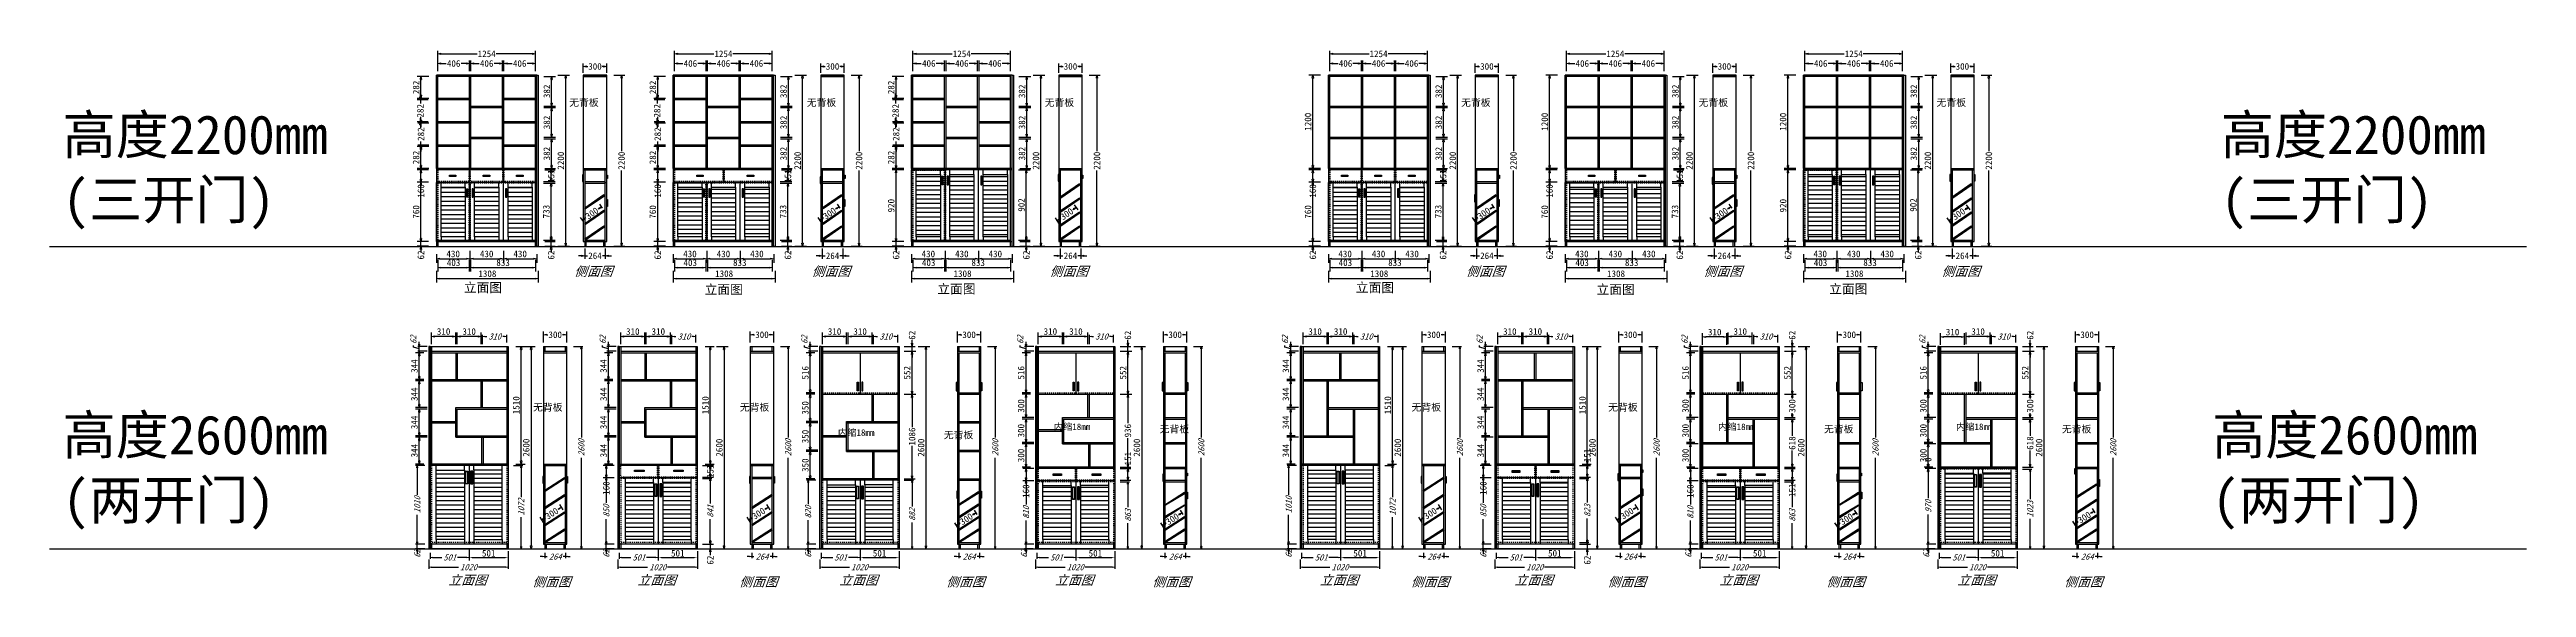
# Model space of a CAD drawing. Header units: millimetres. Extents: x 366509 to 398313, y -1245498 to -1202747.
# Drawn here: x 366509 to 398313, y -1221611 to -1214701 of the extents above; entities that cross this region are included whole.
import ezdxf

# ---------------------------------------------------------------- set-up
doc = ezdxf.new("R2010")
doc.units = ezdxf.units.MM
doc.header["$LTSCALE"] = 20
doc.linetypes.add('JIS_02_0.7', pattern=[1.35, 0.75, -0.6])
doc.layers.get('Defpoints').update_dxf_attribs({"color": 250})
doc.styles.get("Standard").update_dxf_attribs({"font": 'SimSun.ttf', "height": 85})
doc.styles.add('text', font='SimSun.ttf', dxfattribs={"height": 85})
doc.styles.add('汉字', font='SimSun.ttf', dxfattribs={"oblique": 20, "height": 80})
doc.dimstyles.new('200', dxfattribs={"dimtxt": 90, "dimasz": 40, "dimexe": 50, "dimexo": 100, "dimgap": 20, "dimtad": 1, "dimdec": 0, "dimtxsty": 'Standard', "dimblk": 'CLOSEDBLANK', "dimcen": 100, "dimdle": 50, "dimclrd": 256, "dimclre": 256, "dimclrt": 256, "dimadec": 0, "dimazin": 0, "dimtfac": 1, "dimtdec": 0, "dimtmove": 2, "dimatfit": 3, "dimldrblk": 'CLOSEDBLANK', "dimfxl": 100, "dimfxlon": 1, "dimlwd": 25, "dimlwe": 25, "dimarcsym": 0})
doc.dimstyles.new('ISO-25', dxfattribs={"dimtxt": 2.5, "dimasz": 2.5, "dimexe": 1.25, "dimexo": 0.625, "dimtad": 1, "dimtxsty": 'Standard', "dimcen": 2.5, "dimadec": 0, "dimazin": 0, "dimtfac": 1, "dimtmove": 0, "dimatfit": 3, "dimfxl": 1, "dimarcsym": 0})
doc.dimstyles.get("Standard").update_dxf_attribs({"dimtxt": 0.18, "dimasz": 0.18, "dimexe": 0.18, "dimexo": 0.0625, "dimgap": 0.09, "dimtad": 0, "dimtih": 1, "dimtoh": 1, "dimdec": 4, "dimzin": 0, "dimdsep": 46, "dimtxsty": 'Standard', "dimcen": 0.09, "dimadec": 0, "dimazin": 0, "dimtfac": 1, "dimtdec": 4, "dimtofl": 0, "dimtmove": 0, "dimatfit": 3, "dimfxl": 1, "dimtolj": 1, "dimtzin": 0, "dimarcsym": 0})
doc.dimstyles.new('周文晶', dxfattribs={"dimtxt": 70, "dimasz": 40, "dimexe": 40, "dimexo": 30, "dimgap": 10, "dimtad": 0, "dimdec": 0, "dimtxsty": 'Standard', "dimblk": 'CLOSEDBLANK', "dimcen": 200, "dimclrd": 256, "dimclre": 256, "dimadec": 0, "dimazin": 0, "dimtfac": 1, "dimtdec": 0, "dimtmove": 0, "dimatfit": 3, "dimldrblk": 'CLOSEDBLANK', "dimfxl": 100, "dimfxlon": 1, "dimarcsym": 0})

msp = doc.modelspace()

# ---------------------------------------------------------------- texts
at = {"attachment_point": 1, "style": 'text'}
for s, insert, char_height, width in [('高度2200mm\\P(三开门)', (366676.506, -1215545.188), 500, 8605.75963), ('高度2200mm\\P(三开门)', (394387.405, -1215545.188), 500, 8605.75963), ('高度2600mm\\P(两开门)', (366676.506, -1219401.242), 500, 8605.75963), ('高度2600mm\\P(两开门)', (394276.702, -1219401.242), 500, 8605.75963), ('内缩18mm', (376631.758, -1219579.219), 85, 635.82031), ('内缩18mm', (379402.93, -1219504.219), 85, 635.82031), ('内缩18mm', (387933.047, -1219504.219), 85, 635.82031), ('内缩18mm', (390987.383, -1219504.219), 85, 635.82031)]:
    msp.add_mtext(s, dxfattribs=dict(at, insert=insert, char_height=char_height, width=width))
at = {"lineweight": -3, "attachment_point": 1}
for s, insert, char_height, width in [('无背板', (373181.971, -1215337.769), 90, 545.64139), ('无背板', (376231.776, -1215337.769), 90, 545.64139), ('无背板', (379286.815, -1215337.769), 90, 545.64139), ('无背板', (384633.885, -1215337.769), 90, 545.64139), ('无背板', (387683.69, -1215337.769), 90, 545.64139), ('无背板', (390738.729, -1215337.769), 90, 545.64139), ('立面图', (371829.753, -1217697.675), 120, 1105.27366), ('立面图', (374920.416, -1217722.569), 120, 1105.27366), ('立面图', (377908.151, -1217716.405), 120, 1105.27366), ('立面图', (383281.667, -1217697.675), 120, 1105.27366), ('立面图', (386372.33, -1217722.569), 120, 1105.27366), ('立面图', (389360.065, -1217716.405), 120, 1105.27366), ('无背板', (372717.718, -1219251.689), 90, 545.64139), ('无背板', (375373.226, -1219251.689), 90, 545.64139), ('无背板', (383997.601, -1219251.689), 90, 545.64139), ('无背板', (386523.265, -1219251.689), 90, 545.64139), ('无背板', (377992.289, -1219606.69), 90, 545.64139), ('无背板', (380763.461, -1219531.69), 90, 545.64139), ('无背板', (389293.578, -1219531.69), 90, 545.64139), ('无背板', (392347.914, -1219531.69), 90, 545.64139)]:
    msp.add_mtext(s, dxfattribs=dict(at, insert=insert, char_height=char_height, width=width))
at = {"color": 0, "char_height": 120, "width": 1293.93172, "attachment_point": 1, "style": '汉字'}
for s, insert in [('侧面图', (373246.938, -1217488.765)), ('侧面图', (376296.743, -1217488.765)), ('侧面图', (379351.782, -1217488.765)), ('侧面图', (384698.852, -1217488.765)), ('侧面图', (387748.657, -1217488.765)), ('侧面图', (390803.696, -1217488.765)), ('立面图', (371630.783, -1221455.165)), ('侧面图', (372708.885, -1221477.79)), ('立面图', (374059.338, -1221455.165)), ('侧面图', (375364.393, -1221477.79)), ('立面图', (376650.119, -1221455.165)), ('侧面图', (378023.26, -1221477.79)), ('立面图', (379421.291, -1221455.165)), ('侧面图', (380669.042, -1221477.79)), ('立面图', (382820.275, -1221455.165)), ('侧面图', (383988.768, -1221477.79)), ('立面图', (385320.353, -1221455.165)), ('侧面图', (386514.432, -1221477.79)), ('立面图', (387951.408, -1221455.165)), ('侧面图', (389324.549, -1221477.79)), ('立面图', (391005.744, -1221455.165)), ('侧面图', (392378.885, -1221477.79))]:
    msp.add_mtext(s, dxfattribs=dict(at, insert=insert))

# ---------------------------------------------------------------- blocks, each defined once
blk = doc.blocks.new('_ClosedBlank')
at = {"color": 0, "linetype": 'ByBlock', "lineweight": -2}
for p, q in [((-1, 0.17), (0, 0)), ((-1, 0.17), (-1, -0.17)), ((0, 0), (-1, -0.17))]:
    blk.add_line(p, q, dxfattribs=at)
blk = doc.blocks.new('*D35')
at = {"lineweight": 25, "transparency": 16777216}
for p, q in [((371330, -1221053), (371210, -1221053)), ((371330, -1221115), (371210, -1221115)), ((371230, -1221023), (371230, -1220993)), ((371230, -1221115), (371230, -1221053)), ((371230, -1221145), (371230, -1221175))]:
    blk.add_line(p, q, dxfattribs=at)
at = {"layer": 'Defpoints', "color": 0, "transparency": 16777216}
for p in [(371230, -1221053), (371396, -1221115), (371414, -1221053)]:
    blk.add_point(p, dxfattribs=at)
at = {"lineweight": 25, "transparency": 16777216, "xscale": 30, "yscale": 30, "zscale": 30}
for p, rotation in [((371230, -1221053), 270), ((371230, -1221115), 90)]:
    blk.add_blockref('_ClosedBlank', p, dxfattribs=dict(at, rotation=rotation))
at = {"lineweight": -3, "transparency": 16777216, "insert": (371230, -1221175), "char_height": 80, "attachment_point": 5, "rotation": 90, "style": '汉字'}
blk.add_mtext('62', dxfattribs=at)
blk = doc.blocks.new('*D36')
at = {"lineweight": 25, "transparency": 16777216}
for p, q in [((371330, -1220043), (371210, -1220043)), ((371230, -1220073), (371230, -1220419)), ((371230, -1221023), (371230, -1220677)), ((371330, -1221053), (371210, -1221053))]:
    blk.add_line(p, q, dxfattribs=at)
at = {"layer": 'Defpoints', "color": 0, "transparency": 16777216}
for p in [(371230, -1220043), (371414, -1220043), (371414, -1221053)]:
    blk.add_point(p, dxfattribs=at)
at = {"lineweight": 25, "transparency": 16777216, "xscale": 30, "yscale": 30, "zscale": 30}
for p, rotation in [((371230, -1220043), 90), ((371230, -1221053), 270)]:
    blk.add_blockref('_ClosedBlank', p, dxfattribs=dict(at, rotation=rotation))
at = {"lineweight": -3, "transparency": 16777216, "insert": (371230, -1220548), "char_height": 80, "attachment_point": 5, "rotation": 90, "style": '汉字'}
blk.add_mtext('1010', dxfattribs=at)
blk = doc.blocks.new('*D42')
at = {"lineweight": 25, "transparency": 16777216}
for p, q in [((372070, -1218487), (372070, -1218367)), ((372100, -1218387), (372122, -1218387)), ((372350, -1218387), (372329, -1218387)), ((372380, -1218465), (372380, -1218367))]:
    blk.add_line(p, q, dxfattribs=at)
at = {"layer": 'Defpoints', "color": 0, "transparency": 16777216}
for p in [(372380, -1218387), (372380, -1218515), (372070, -1218957)]:
    blk.add_point(p, dxfattribs=at)
at = {"lineweight": 25, "transparency": 16777216, "xscale": 30, "yscale": 30, "zscale": 30, "rotation": 180}
blk.add_blockref('_ClosedBlank', (372070, -1218387), dxfattribs=at)
at = {"lineweight": 25, "transparency": 16777216, "xscale": 30, "yscale": 30, "zscale": 30}
blk.add_blockref('_ClosedBlank', (372380, -1218387), dxfattribs=at)
at = {"lineweight": -3, "transparency": 16777216, "insert": (372225, -1218387), "char_height": 80, "attachment_point": 5, "style": '汉字'}
blk.add_mtext('310', dxfattribs=at)
blk = doc.blocks.new('*D37')
at = {"lineweight": 25, "transparency": 16777216}
for p, q in [((371378, -1221250), (371378, -1221370)), ((372398, -1221250), (372398, -1221370)), ((371408, -1221350), (371760, -1221350)), ((372368, -1221350), (372017, -1221350))]:
    blk.add_line(p, q, dxfattribs=at)
at = {"layer": 'Defpoints', "color": 0, "transparency": 16777216}
for p in [(371378, -1221115), (372398, -1221115), (372398, -1221350)]:
    blk.add_point(p, dxfattribs=at)
at = {"lineweight": 25, "transparency": 16777216, "xscale": 30, "yscale": 30, "zscale": 30, "rotation": 180}
blk.add_blockref('_ClosedBlank', (371378, -1221350), dxfattribs=at)
at = {"lineweight": 25, "transparency": 16777216, "xscale": 30, "yscale": 30, "zscale": 30}
blk.add_blockref('_ClosedBlank', (372398, -1221350), dxfattribs=at)
at = {"lineweight": -3, "transparency": 16777216, "insert": (371888, -1221350), "char_height": 80, "attachment_point": 5, "style": '汉字'}
blk.add_mtext('1020', dxfattribs=at)
blk = doc.blocks.new('*D43')
at = {"lineweight": 25, "transparency": 16777216}
for p, q in [((372840, -1221214), (372810, -1221214)), ((372870, -1221165), (372870, -1221234)), ((372870, -1221214), (372897, -1221214)), ((373134, -1221214), (373106, -1221214)), ((373134, -1221165), (373134, -1221234)), ((373164, -1221214), (373194, -1221214))]:
    blk.add_line(p, q, dxfattribs=at)
at = {"layer": 'Defpoints', "color": 0, "transparency": 16777216}
for p in [(372870, -1221115), (373134, -1221115), (373134, -1221214)]:
    blk.add_point(p, dxfattribs=at)
at = {"lineweight": 25, "transparency": 16777216, "xscale": 30, "yscale": 30, "zscale": 30}
blk.add_blockref('_ClosedBlank', (372870, -1221214), dxfattribs=at)
at = {"lineweight": 25, "transparency": 16777216, "xscale": 30, "yscale": 30, "zscale": 30, "rotation": 180}
blk.add_blockref('_ClosedBlank', (373134, -1221214), dxfattribs=at)
at = {"lineweight": -3, "transparency": 16777216, "insert": (373002, -1221214), "char_height": 80, "attachment_point": 5, "style": '汉字'}
blk.add_mtext('264', dxfattribs=at)
blk = doc.blocks.new('*D44')
at = {"lineweight": 25, "transparency": 16777216}
for p, q in [((373238, -1218515), (373358, -1218515)), ((373338, -1218545), (373338, -1219683)), ((373338, -1221085), (373338, -1219947)), ((373238, -1221115), (373358, -1221115))]:
    blk.add_line(p, q, dxfattribs=at)
at = {"layer": 'Defpoints', "color": 0, "transparency": 16777216}
for p in [(373152, -1218515), (373152, -1221115), (373338, -1221115)]:
    blk.add_point(p, dxfattribs=at)
at = {"lineweight": 25, "transparency": 16777216, "xscale": 30, "yscale": 30, "zscale": 30}
for p, rotation in [((373338, -1218515), 90), ((373338, -1221115), 270)]:
    blk.add_blockref('_ClosedBlank', p, dxfattribs=dict(at, rotation=rotation))
at = {"lineweight": -3, "transparency": 16777216, "insert": (373338, -1219815), "char_height": 80, "attachment_point": 5, "rotation": 90, "style": '汉字'}
blk.add_mtext('2600', dxfattribs=at)
blk = doc.blocks.new('*D38')
at = {"lineweight": 25, "transparency": 16777216}
for p, q in [((372465, -1220043), (372585, -1220043)), ((372565, -1220073), (372565, -1220451)), ((372565, -1221085), (372565, -1220707)), ((372465, -1221115), (372585, -1221115))]:
    blk.add_line(p, q, dxfattribs=at)
at = {"layer": 'Defpoints', "color": 0, "transparency": 16777216}
for p in [(372398, -1220043), (372380, -1221115), (372565, -1221115)]:
    blk.add_point(p, dxfattribs=at)
at = {"lineweight": 25, "transparency": 16777216, "xscale": 30, "yscale": 30, "zscale": 30}
for p, rotation in [((372565, -1220043), 90), ((372565, -1221115), 270)]:
    blk.add_blockref('_ClosedBlank', p, dxfattribs=dict(at, rotation=rotation))
at = {"lineweight": -3, "transparency": 16777216, "insert": (372565, -1220579), "char_height": 80, "attachment_point": 5, "rotation": 90, "style": '汉字'}
blk.add_mtext('1072', dxfattribs=at)
blk = doc.blocks.new('*D45')
at = {"lineweight": 25, "transparency": 16777216}
for p, q in [((371181, -1218524), (371181, -1218504)), ((371256, -1218546), (371181, -1218524)), ((371356, -1218515), (371236, -1218515)), ((371356, -1218577), (371236, -1218577)), ((371256, -1218485), (371256, -1218455)), ((371256, -1218577), (371256, -1218515)), ((371256, -1218577), (371256, -1218515)), ((371256, -1218607), (371256, -1218637))]:
    blk.add_line(p, q, dxfattribs=at)
at = {"layer": 'Defpoints', "color": 0, "transparency": 16777216}
for p in [(371256, -1218515), (371414, -1218515), (371414, -1218577)]:
    blk.add_point(p, dxfattribs=at)
at = {"lineweight": 25, "transparency": 16777216, "xscale": 30, "yscale": 30, "zscale": 30}
for p, rotation in [((371256, -1218515), 270), ((371256, -1218577), 90)]:
    blk.add_blockref('_ClosedBlank', p, dxfattribs=dict(at, rotation=rotation))
at = {"lineweight": -3, "transparency": 16777216, "insert": (371181, -1218429), "char_height": 80, "attachment_point": 5, "rotation": 90, "style": '汉字'}
blk.add_mtext('62', dxfattribs=at)
blk = doc.blocks.new('*D39')
at = {"lineweight": 25, "transparency": 16777216}
for p, q in [((371396, -1221165), (371396, -1221245)), ((371426, -1221225), (371546, -1221225)), ((371867, -1221225), (371747, -1221225)), ((371897, -1221125), (371897, -1221245))]:
    blk.add_line(p, q, dxfattribs=at)
at = {"layer": 'Defpoints', "color": 0, "transparency": 16777216}
for p in [(371396, -1221115), (371396, -1221225), (371897, -1221053)]:
    blk.add_point(p, dxfattribs=at)
at = {"lineweight": 25, "transparency": 16777216, "xscale": 30, "yscale": 30, "zscale": 30, "rotation": 180}
blk.add_blockref('_ClosedBlank', (371396, -1221225), dxfattribs=at)
at = {"lineweight": 25, "transparency": 16777216, "xscale": 30, "yscale": 30, "zscale": 30}
blk.add_blockref('_ClosedBlank', (371897, -1221225), dxfattribs=at)
at = {"lineweight": -3, "transparency": 16777216, "insert": (371647, -1221225), "char_height": 80, "attachment_point": 5, "style": '汉字'}
blk.add_mtext('501', dxfattribs=at)
blk = doc.blocks.new('*D40')
at = {"lineweight": 25, "transparency": 16777216}
for p, q in [((372593, -1218515), (372743, -1218515)), ((372693, -1218555), (372693, -1221075)), ((372593, -1221115), (372743, -1221115))]:
    blk.add_line(p, q, dxfattribs=at)
at = {"layer": 'Defpoints', "color": 0, "transparency": 16777216}
for p in [(372236, -1218515), (372236, -1221115), (372693, -1221115)]:
    blk.add_point(p, dxfattribs=at)
at = {"lineweight": 25, "transparency": 16777216, "xscale": 40, "yscale": 40, "zscale": 40}
for p, rotation in [((372693, -1218515), 90), ((372693, -1221115), 270)]:
    blk.add_blockref('_ClosedBlank', p, dxfattribs=dict(at, rotation=rotation))
at = {"lineweight": -3, "transparency": 16777216, "insert": (372630, -1219815), "char_height": 85, "attachment_point": 5, "rotation": 90}
blk.add_mtext('2600', dxfattribs=at)
blk = doc.blocks.new('*D46')
at = {"lineweight": 25, "transparency": 16777216}
for p, q in [((371742, -1218487), (371742, -1218337)), ((372012, -1218387), (371782, -1218387)), ((372052, -1218487), (372052, -1218337))]:
    blk.add_line(p, q, dxfattribs=at)
at = {"layer": 'Defpoints', "color": 0, "transparency": 16777216}
for p in [(371742, -1218387), (372052, -1218957), (371742, -1219319)]:
    blk.add_point(p, dxfattribs=at)
at = {"lineweight": 25, "transparency": 16777216, "xscale": 40, "yscale": 40, "zscale": 40, "rotation": 180}
blk.add_blockref('_ClosedBlank', (371742, -1218387), dxfattribs=at)
at = {"lineweight": 25, "transparency": 16777216, "xscale": 40, "yscale": 40, "zscale": 40}
blk.add_blockref('_ClosedBlank', (372052, -1218387), dxfattribs=at)
at = {"lineweight": -3, "transparency": 16777216, "insert": (371897, -1218324), "char_height": 85, "attachment_point": 5}
blk.add_mtext('310', dxfattribs=at)
blk = doc.blocks.new('*D47')
at = {"lineweight": 25, "transparency": 16777216}
for p, q in [((371414, -1218487), (371414, -1218337)), ((371684, -1218387), (371454, -1218387)), ((371724, -1218487), (371724, -1218337))]:
    blk.add_line(p, q, dxfattribs=at)
at = {"layer": 'Defpoints', "color": 0, "transparency": 16777216}
for p in [(371414, -1218387), (371724, -1219301), (371414, -1219482)]:
    blk.add_point(p, dxfattribs=at)
at = {"lineweight": 25, "transparency": 16777216, "xscale": 40, "yscale": 40, "zscale": 40, "rotation": 180}
blk.add_blockref('_ClosedBlank', (371414, -1218387), dxfattribs=at)
at = {"lineweight": 25, "transparency": 16777216, "xscale": 40, "yscale": 40, "zscale": 40}
blk.add_blockref('_ClosedBlank', (371724, -1218387), dxfattribs=at)
at = {"lineweight": -3, "transparency": 16777216, "insert": (371569, -1218324), "char_height": 85, "attachment_point": 5}
blk.add_mtext('310', dxfattribs=at)
blk = doc.blocks.new('*D41')
at = {"lineweight": 25, "transparency": 16777216}
for p, q in [((371356, -1219681), (371206, -1219681)), ((371256, -1219985), (371256, -1219721)), ((371314, -1220025), (371206, -1220025))]:
    blk.add_line(p, q, dxfattribs=at)
at = {"layer": 'Defpoints', "color": 0, "transparency": 16777216}
for p in [(371256, -1219681), (371724, -1219681), (371414, -1220025)]:
    blk.add_point(p, dxfattribs=at)
at = {"lineweight": 25, "transparency": 16777216, "xscale": 40, "yscale": 40, "zscale": 40}
for p, rotation in [((371256, -1219681), 90), ((371256, -1220025), 270)]:
    blk.add_blockref('_ClosedBlank', p, dxfattribs=dict(at, rotation=rotation))
at = {"lineweight": -3, "transparency": 16777216, "insert": (371194, -1219853), "char_height": 85, "attachment_point": 5, "rotation": 90}
blk.add_mtext('344', dxfattribs=at)
blk = doc.blocks.new('*D48')
at = {"lineweight": 25, "transparency": 16777216}
for p, q in [((371356, -1219319), (371206, -1219319)), ((371356, -1219663), (371206, -1219663)), ((371256, -1219623), (371256, -1219359))]:
    blk.add_line(p, q, dxfattribs=at)
at = {"layer": 'Defpoints', "color": 0, "transparency": 16777216}
for p in [(371256, -1219319), (371724, -1219319), (371724, -1219663)]:
    blk.add_point(p, dxfattribs=at)
at = {"lineweight": 25, "transparency": 16777216, "xscale": 40, "yscale": 40, "zscale": 40}
for p, rotation in [((371256, -1219319), 90), ((371256, -1219663), 270)]:
    blk.add_blockref('_ClosedBlank', p, dxfattribs=dict(at, rotation=rotation))
at = {"lineweight": -3, "transparency": 16777216, "insert": (371194, -1219491), "char_height": 85, "attachment_point": 5, "rotation": 90}
blk.add_mtext('344', dxfattribs=at)
blk = doc.blocks.new('*D49')
at = {"lineweight": 25, "transparency": 16777216}
for p, q in [((371314, -1218957), (371206, -1218957)), ((371256, -1219261), (371256, -1218997)), ((371356, -1219301), (371206, -1219301))]:
    blk.add_line(p, q, dxfattribs=at)
at = {"layer": 'Defpoints', "color": 0, "transparency": 16777216}
for p in [(371256, -1218957), (371414, -1218957), (371724, -1219301)]:
    blk.add_point(p, dxfattribs=at)
at = {"lineweight": 25, "transparency": 16777216, "xscale": 40, "yscale": 40, "zscale": 40}
for p, rotation in [((371256, -1218957), 90), ((371256, -1219301), 270)]:
    blk.add_blockref('_ClosedBlank', p, dxfattribs=dict(at, rotation=rotation))
at = {"lineweight": -3, "transparency": 16777216, "insert": (371194, -1219129), "char_height": 85, "attachment_point": 5, "rotation": 90}
blk.add_mtext('344', dxfattribs=at)
blk = doc.blocks.new('*D50')
at = {"lineweight": 25, "transparency": 16777216}
for p, q in [((371314, -1218595), (371206, -1218595)), ((371256, -1218899), (371256, -1218635)), ((371314, -1218939), (371206, -1218939))]:
    blk.add_line(p, q, dxfattribs=at)
at = {"layer": 'Defpoints', "color": 0, "transparency": 16777216}
for p in [(371256, -1218595), (371414, -1218595), (371414, -1218939)]:
    blk.add_point(p, dxfattribs=at)
at = {"lineweight": 25, "transparency": 16777216, "xscale": 40, "yscale": 40, "zscale": 40}
for p, rotation in [((371256, -1218595), 90), ((371256, -1218939), 270)]:
    blk.add_blockref('_ClosedBlank', p, dxfattribs=dict(at, rotation=rotation))
at = {"lineweight": -3, "transparency": 16777216, "insert": (371194, -1218767), "char_height": 85, "attachment_point": 5, "rotation": 90}
blk.add_mtext('344', dxfattribs=at)
blk = doc.blocks.new('*D51')
at = {"lineweight": 25, "transparency": 16777216}
for p, q in [((372498, -1218515), (372615, -1218515)), ((372565, -1219985), (372565, -1218555)), ((372498, -1220025), (372615, -1220025))]:
    blk.add_line(p, q, dxfattribs=at)
at = {"layer": 'Defpoints', "color": 0, "transparency": 16777216}
for p in [(372398, -1218515), (372565, -1218515), (372398, -1220025)]:
    blk.add_point(p, dxfattribs=at)
at = {"lineweight": 25, "transparency": 16777216, "xscale": 40, "yscale": 40, "zscale": 40}
for p, rotation in [((372565, -1218515), 90), ((372565, -1220025), 270)]:
    blk.add_blockref('_ClosedBlank', p, dxfattribs=dict(at, rotation=rotation))
at = {"lineweight": -3, "transparency": 16777216, "insert": (372502, -1219270), "char_height": 85, "attachment_point": 5, "rotation": 90}
blk.add_mtext('1510', dxfattribs=at)
blk = doc.blocks.new('*D52')
at = {"color": 0, "lineweight": -2, "transparency": 16777216}
for p, q in [((371897, -1221125), (371897, -1221265)), ((371937, -1221225), (372358, -1221225)), ((372398, -1221145), (372398, -1221265))]:
    blk.add_line(p, q, dxfattribs=at)
at = {"color": 0, "transparency": 16777216}
for points in [[(371937, -1221218), (371937, -1221231), (371897, -1221225)], [(372358, -1221218), (372358, -1221231), (372398, -1221225)]]:
    blk.add_solid(points, dxfattribs=at)
at = {"layer": 'Defpoints', "color": 0, "transparency": 16777216}
for p in [(371897, -1221053), (372398, -1221115), (372398, -1221225)]:
    blk.add_point(p, dxfattribs=at)
at = {"color": 0, "lineweight": -3, "transparency": 16777216, "insert": (372148, -1221172), "char_height": 85, "attachment_point": 5}
blk.add_mtext('501', dxfattribs=at)
blk = doc.blocks.new('*D53')
at = {"lineweight": -2, "transparency": 16777216}
for p, q in [((373051, -1220600), (373037, -1220609)), ((373106, -1220613), (373063, -1220545)), ((372853, -1220775), (372810, -1220707)), ((372865, -1220719), (372879, -1220711))]:
    blk.add_line(p, q, dxfattribs=at)
at = {"layer": 'Defpoints', "color": 0, "transparency": 16777216}
for p in [(373084, -1220579), (372870, -1220800), (373122, -1220638)]:
    blk.add_point(p, dxfattribs=at)
at = {"lineweight": -2, "transparency": 16777216, "xscale": 40, "yscale": 40, "zscale": 40}
for p, rotation in [((373084, -1220579), 32.65196531533646), ((372832, -1220741), 212.6519653153365)]:
    blk.add_blockref('_ClosedBlank', p, dxfattribs=dict(at, rotation=rotation))
at = {"color": 0, "transparency": 16777216, "insert": (372958, -1220660), "char_height": 85, "attachment_point": 5, "rotation": 32.652}
blk.add_mtext('300', dxfattribs=at)
blk = doc.blocks.new('*D542')
at = {"lineweight": 25, "transparency": 16777216}
for p, q in [((371477, -1217329), (371477, -1217439)), ((371517, -1217389), (371867, -1217389)), ((371907, -1217289), (371907, -1217439))]:
    blk.add_line(p, q, dxfattribs=at)
at = {"layer": 'Defpoints', "color": 0, "transparency": 16777216}
for p in [(371477, -1217229), (371907, -1217167), (371907, -1217389)]:
    blk.add_point(p, dxfattribs=at)
at = {"lineweight": 25, "transparency": 16777216, "xscale": 40, "yscale": 40, "zscale": 40, "rotation": 180}
blk.add_blockref('_ClosedBlank', (371477, -1217389), dxfattribs=at)
at = {"lineweight": 25, "transparency": 16777216, "xscale": 40, "yscale": 40, "zscale": 40}
blk.add_blockref('_ClosedBlank', (371907, -1217389), dxfattribs=at)
at = {"lineweight": -3, "transparency": 16777216, "insert": (371692, -1217327), "char_height": 85, "attachment_point": 5}
blk.add_mtext('430', dxfattribs=at)
blk = doc.blocks.new('*D543')
at = {"lineweight": 25, "transparency": 16777216}
for p, q in [((371907, -1217289), (371907, -1217439)), ((371947, -1217389), (372297, -1217389)), ((372337, -1217289), (372337, -1217439))]:
    blk.add_line(p, q, dxfattribs=at)
at = {"layer": 'Defpoints', "color": 0, "transparency": 16777216}
for p in [(371907, -1217167), (372337, -1217167), (372337, -1217389)]:
    blk.add_point(p, dxfattribs=at)
at = {"lineweight": 25, "transparency": 16777216, "xscale": 40, "yscale": 40, "zscale": 40, "rotation": 180}
blk.add_blockref('_ClosedBlank', (371907, -1217389), dxfattribs=at)
at = {"lineweight": 25, "transparency": 16777216, "xscale": 40, "yscale": 40, "zscale": 40}
blk.add_blockref('_ClosedBlank', (372337, -1217389), dxfattribs=at)
at = {"lineweight": -3, "transparency": 16777216, "insert": (372122, -1217327), "char_height": 85, "attachment_point": 5}
blk.add_mtext('430', dxfattribs=at)
blk = doc.blocks.new('*D544')
at = {"lineweight": 25, "transparency": 16777216}
for p, q in [((372337, -1217289), (372337, -1217439)), ((372377, -1217389), (372727, -1217389)), ((372767, -1217329), (372767, -1217439))]:
    blk.add_line(p, q, dxfattribs=at)
at = {"layer": 'Defpoints', "color": 0, "transparency": 16777216}
for p in [(372337, -1217167), (372767, -1217229), (372767, -1217389)]:
    blk.add_point(p, dxfattribs=at)
at = {"lineweight": 25, "transparency": 16777216, "xscale": 40, "yscale": 40, "zscale": 40, "rotation": 180}
blk.add_blockref('_ClosedBlank', (372337, -1217389), dxfattribs=at)
at = {"lineweight": 25, "transparency": 16777216, "xscale": 40, "yscale": 40, "zscale": 40}
blk.add_blockref('_ClosedBlank', (372767, -1217389), dxfattribs=at)
at = {"lineweight": -3, "transparency": 16777216, "insert": (372552, -1217327), "char_height": 85, "attachment_point": 5}
blk.add_mtext('430', dxfattribs=at)
blk = doc.blocks.new('*D545')
at = {"lineweight": 25, "transparency": 16777216}
for p, q in [((371495, -1217402), (371495, -1217552)), ((371898, -1217402), (371898, -1217552)), ((371535, -1217502), (371858, -1217502))]:
    blk.add_line(p, q, dxfattribs=at)
at = {"layer": 'Defpoints', "color": 0, "transparency": 16777216}
for p in [(371495, -1217167), (371898, -1217149), (371898, -1217502)]:
    blk.add_point(p, dxfattribs=at)
at = {"lineweight": 25, "transparency": 16777216, "xscale": 40, "yscale": 40, "zscale": 40, "rotation": 180}
blk.add_blockref('_ClosedBlank', (371495, -1217502), dxfattribs=at)
at = {"lineweight": 25, "transparency": 16777216, "xscale": 40, "yscale": 40, "zscale": 40}
blk.add_blockref('_ClosedBlank', (371898, -1217502), dxfattribs=at)
at = {"lineweight": -3, "transparency": 16777216, "insert": (371697, -1217440), "char_height": 85, "attachment_point": 5}
blk.add_mtext('403', dxfattribs=at)
blk = doc.blocks.new('*D546')
at = {"lineweight": 25, "transparency": 16777216}
for p, q in [((371916, -1217402), (371916, -1217552)), ((372749, -1217402), (372749, -1217552)), ((371956, -1217502), (372709, -1217502))]:
    blk.add_line(p, q, dxfattribs=at)
at = {"layer": 'Defpoints', "color": 0, "transparency": 16777216}
for p in [(371916, -1217149), (372749, -1217167), (372749, -1217502)]:
    blk.add_point(p, dxfattribs=at)
at = {"lineweight": 25, "transparency": 16777216, "xscale": 40, "yscale": 40, "zscale": 40, "rotation": 180}
blk.add_blockref('_ClosedBlank', (371916, -1217502), dxfattribs=at)
at = {"lineweight": 25, "transparency": 16777216, "xscale": 40, "yscale": 40, "zscale": 40}
blk.add_blockref('_ClosedBlank', (372749, -1217502), dxfattribs=at)
at = {"lineweight": -3, "transparency": 16777216, "insert": (372333, -1217440), "char_height": 85, "attachment_point": 5}
blk.add_mtext('833', dxfattribs=at)
blk = doc.blocks.new('*D607')
at = {"lineweight": 25, "transparency": 16777216}
for p, q in [((371278, -1217127), (371278, -1217087)), ((371377, -1217167), (371228, -1217167)), ((371377, -1217229), (371228, -1217229)), ((371278, -1217229), (371278, -1217167)), ((371278, -1217269), (371278, -1217309))]:
    blk.add_line(p, q, dxfattribs=at)
at = {"layer": 'Defpoints', "color": 0, "transparency": 16777216}
for p in [(371278, -1217167), (371477, -1217167), (371477, -1217229)]:
    blk.add_point(p, dxfattribs=at)
at = {"lineweight": 25, "transparency": 16777216, "xscale": 40, "yscale": 40, "zscale": 40}
for p, rotation in [((371278, -1217167), 270), ((371278, -1217229), 90)]:
    blk.add_blockref('_ClosedBlank', p, dxfattribs=dict(at, rotation=rotation))
at = {"lineweight": -3, "transparency": 16777216, "insert": (371278, -1217340), "char_height": 85, "attachment_point": 5, "rotation": 90}
blk.add_mtext('62', dxfattribs=at)
blk = doc.blocks.new('*D608')
at = {"lineweight": 25, "transparency": 16777216}
for p, q in [((371377, -1216407), (371228, -1216407)), ((371278, -1217127), (371278, -1216447)), ((371377, -1217167), (371228, -1217167))]:
    blk.add_line(p, q, dxfattribs=at)
at = {"layer": 'Defpoints', "color": 0, "transparency": 16777216}
for p in [(371278, -1216407), (371477, -1216407), (371477, -1217167)]:
    blk.add_point(p, dxfattribs=at)
at = {"lineweight": 25, "transparency": 16777216, "xscale": 40, "yscale": 40, "zscale": 40}
for p, rotation in [((371278, -1216407), 90), ((371278, -1217167), 270)]:
    blk.add_blockref('_ClosedBlank', p, dxfattribs=dict(at, rotation=rotation))
at = {"lineweight": -3, "transparency": 16777216, "insert": (371216, -1216787), "char_height": 85, "attachment_point": 5, "rotation": 90}
blk.add_mtext('760', dxfattribs=at)
blk = doc.blocks.new('*D609')
at = {"lineweight": 25, "transparency": 16777216}
for p, q in [((371377, -1216247), (371228, -1216247)), ((371377, -1216407), (371228, -1216407)), ((371278, -1216367), (371278, -1216287))]:
    blk.add_line(p, q, dxfattribs=at)
at = {"layer": 'Defpoints', "color": 0, "transparency": 16777216}
for p in [(371278, -1216247), (371477, -1216247), (371477, -1216407)]:
    blk.add_point(p, dxfattribs=at)
at = {"lineweight": 25, "transparency": 16777216, "xscale": 40, "yscale": 40, "zscale": 40}
for p, rotation in [((371278, -1216247), 90), ((371278, -1216407), 270)]:
    blk.add_blockref('_ClosedBlank', p, dxfattribs=dict(at, rotation=rotation))
at = {"lineweight": -3, "transparency": 16777216, "insert": (371278, -1216518), "char_height": 85, "attachment_point": 5, "rotation": 90}
blk.add_mtext('160', dxfattribs=at)
blk = doc.blocks.new('*D547')
at = {"lineweight": 25, "transparency": 16777216}
for p, q in [((372950, -1217127), (372950, -1217087)), ((372867, -1217167), (373000, -1217167)), ((372867, -1217229), (373000, -1217229)), ((372950, -1217229), (372950, -1217167)), ((372950, -1217269), (372950, -1217309))]:
    blk.add_line(p, q, dxfattribs=at)
at = {"layer": 'Defpoints', "color": 0, "transparency": 16777216}
for p in [(372767, -1217167), (372767, -1217229), (372950, -1217167)]:
    blk.add_point(p, dxfattribs=at)
at = {"lineweight": 25, "transparency": 16777216, "xscale": 40, "yscale": 40, "zscale": 40}
for p, rotation in [((372950, -1217167), 270), ((372950, -1217229), 90)]:
    blk.add_blockref('_ClosedBlank', p, dxfattribs=dict(at, rotation=rotation))
at = {"lineweight": -3, "transparency": 16777216, "insert": (372950, -1217341), "char_height": 85, "attachment_point": 5, "rotation": 90}
blk.add_mtext('62', dxfattribs=at)
blk = doc.blocks.new('*D610')
at = {"lineweight": 25, "transparency": 16777216}
for p, q in [((372850, -1216416), (373000, -1216416)), ((372950, -1217109), (372950, -1216456)), ((372850, -1217149), (373000, -1217149))]:
    blk.add_line(p, q, dxfattribs=at)
at = {"layer": 'Defpoints', "color": 0, "transparency": 16777216}
for p in [(372749, -1216416), (372950, -1216416), (372749, -1217149)]:
    blk.add_point(p, dxfattribs=at)
at = {"lineweight": 25, "transparency": 16777216, "xscale": 40, "yscale": 40, "zscale": 40}
for p, rotation in [((372950, -1216416), 90), ((372950, -1217149), 270)]:
    blk.add_blockref('_ClosedBlank', p, dxfattribs=dict(at, rotation=rotation))
at = {"lineweight": -3, "transparency": 16777216, "insert": (372888, -1216783), "char_height": 85, "attachment_point": 5, "rotation": 90}
blk.add_mtext('733', dxfattribs=at)
blk = doc.blocks.new('*D611')
at = {"lineweight": 25, "transparency": 16777216}
for p, q in [((372850, -1216398), (373000, -1216398)), ((372867, -1216247), (373000, -1216247)), ((372950, -1216358), (372950, -1216287))]:
    blk.add_line(p, q, dxfattribs=at)
at = {"layer": 'Defpoints', "color": 0, "transparency": 16777216}
for p in [(372749, -1216398), (372767, -1216247), (372950, -1216247)]:
    blk.add_point(p, dxfattribs=at)
at = {"lineweight": 25, "transparency": 16777216, "xscale": 40, "yscale": 40, "zscale": 40}
for p, rotation in [((372950, -1216247), 90), ((372950, -1216398), 270)]:
    blk.add_blockref('_ClosedBlank', p, dxfattribs=dict(at, rotation=rotation))
at = {"lineweight": -3, "transparency": 16777216, "insert": (372950, -1216328), "char_height": 85, "attachment_point": 5, "rotation": 90}
blk.add_mtext('151', dxfattribs=at)
blk = doc.blocks.new('*D612')
at = {"lineweight": 25, "transparency": 16777216}
for p, q in [((372856, -1215847), (373006, -1215847)), ((372956, -1216189), (372956, -1215887)), ((372867, -1216229), (373006, -1216229))]:
    blk.add_line(p, q, dxfattribs=at)
at = {"layer": 'Defpoints', "color": 0, "transparency": 16777216}
for p in [(372749, -1215847), (372956, -1215847), (372767, -1216229)]:
    blk.add_point(p, dxfattribs=at)
at = {"lineweight": 25, "transparency": 16777216, "xscale": 40, "yscale": 40, "zscale": 40}
for p, rotation in [((372956, -1215847), 90), ((372956, -1216229), 270)]:
    blk.add_blockref('_ClosedBlank', p, dxfattribs=dict(at, rotation=rotation))
at = {"lineweight": -3, "transparency": 16777216, "insert": (372894, -1216038), "char_height": 85, "attachment_point": 5, "rotation": 90}
blk.add_mtext('382', dxfattribs=at)
blk = doc.blocks.new('*D548')
at = {"lineweight": 25, "transparency": 16777216}
for p, q in [((372856, -1215447), (373006, -1215447)), ((372956, -1215789), (372956, -1215487)), ((372856, -1215829), (373006, -1215829))]:
    blk.add_line(p, q, dxfattribs=at)
at = {"layer": 'Defpoints', "color": 0, "transparency": 16777216}
for p in [(372749, -1215447), (372956, -1215447), (372749, -1215829)]:
    blk.add_point(p, dxfattribs=at)
at = {"lineweight": 25, "transparency": 16777216, "xscale": 40, "yscale": 40, "zscale": 40}
for p, rotation in [((372956, -1215447), 90), ((372956, -1215829), 270)]:
    blk.add_blockref('_ClosedBlank', p, dxfattribs=dict(at, rotation=rotation))
at = {"lineweight": -3, "transparency": 16777216, "insert": (372894, -1215638), "char_height": 85, "attachment_point": 5, "rotation": 90}
blk.add_mtext('382', dxfattribs=at)
blk = doc.blocks.new('*D549')
at = {"lineweight": 25, "transparency": 16777216}
for p, q in [((372856, -1215047), (373006, -1215047)), ((372956, -1215389), (372956, -1215087)), ((372856, -1215429), (373006, -1215429))]:
    blk.add_line(p, q, dxfattribs=at)
at = {"layer": 'Defpoints', "color": 0, "transparency": 16777216}
for p in [(372749, -1215047), (372956, -1215047), (372325, -1215429)]:
    blk.add_point(p, dxfattribs=at)
at = {"lineweight": 25, "transparency": 16777216, "xscale": 40, "yscale": 40, "zscale": 40}
for p, rotation in [((372956, -1215047), 90), ((372956, -1215429), 270)]:
    blk.add_blockref('_ClosedBlank', p, dxfattribs=dict(at, rotation=rotation))
at = {"lineweight": -3, "transparency": 16777216, "insert": (372894, -1215238), "char_height": 85, "attachment_point": 5, "rotation": 90}
blk.add_mtext('382', dxfattribs=at)
blk = doc.blocks.new('*D613')
at = {"lineweight": 25, "transparency": 16777216}
for p, q in [((373037, -1215029), (373187, -1215029)), ((373137, -1217189), (373137, -1215069)), ((373037, -1217229), (373187, -1217229))]:
    blk.add_line(p, q, dxfattribs=at)
at = {"layer": 'Defpoints', "color": 0, "transparency": 16777216}
for p in [(372767, -1215029), (373137, -1215029), (372767, -1217229)]:
    blk.add_point(p, dxfattribs=at)
at = {"lineweight": 25, "transparency": 16777216, "xscale": 40, "yscale": 40, "zscale": 40}
for p, rotation in [((373137, -1215029), 90), ((373137, -1217229), 270)]:
    blk.add_blockref('_ClosedBlank', p, dxfattribs=dict(at, rotation=rotation))
at = {"lineweight": -3, "transparency": 16777216, "insert": (373074, -1216129), "char_height": 85, "attachment_point": 5, "rotation": 90}
blk.add_mtext('2200', dxfattribs=at)
blk = doc.blocks.new('*D550')
at = {"lineweight": 25, "transparency": 16777216}
for p, q in [((371477, -1217543), (371477, -1217693)), ((371517, -1217643), (372745, -1217643)), ((372785, -1217543), (372785, -1217693))]:
    blk.add_line(p, q, dxfattribs=at)
at = {"layer": 'Defpoints', "color": 0, "transparency": 16777216}
for p in [(371477, -1217229), (372785, -1217229), (372785, -1217643)]:
    blk.add_point(p, dxfattribs=at)
at = {"lineweight": 25, "transparency": 16777216, "xscale": 40, "yscale": 40, "zscale": 40, "rotation": 180}
blk.add_blockref('_ClosedBlank', (371477, -1217643), dxfattribs=at)
at = {"lineweight": 25, "transparency": 16777216, "xscale": 40, "yscale": 40, "zscale": 40}
blk.add_blockref('_ClosedBlank', (372785, -1217643), dxfattribs=at)
at = {"lineweight": -3, "transparency": 16777216, "insert": (372131, -1217581), "char_height": 85, "attachment_point": 5}
blk.add_mtext('1308', dxfattribs=at)
blk = doc.blocks.new('*D614')
at = {"lineweight": 25, "transparency": 16777216}
for p, q in [((371378, -1215947), (371228, -1215947)), ((371278, -1216189), (371278, -1215987)), ((371378, -1216229), (371228, -1216229))]:
    blk.add_line(p, q, dxfattribs=at)
at = {"layer": 'Defpoints', "color": 0, "transparency": 16777216}
for p in [(371278, -1215947), (371495, -1215947), (371495, -1216229)]:
    blk.add_point(p, dxfattribs=at)
at = {"lineweight": 25, "transparency": 16777216, "xscale": 40, "yscale": 40, "zscale": 40}
for p, rotation in [((371278, -1215947), 90), ((371278, -1216229), 270)]:
    blk.add_blockref('_ClosedBlank', p, dxfattribs=dict(at, rotation=rotation))
at = {"lineweight": -3, "transparency": 16777216, "insert": (371216, -1216088), "char_height": 85, "attachment_point": 5, "rotation": 90}
blk.add_mtext('282', dxfattribs=at)
blk = doc.blocks.new('*D551')
at = {"lineweight": 25, "transparency": 16777216}
for p, q in [((371378, -1215047), (371228, -1215047)), ((371278, -1215289), (371278, -1215087)), ((371378, -1215329), (371228, -1215329))]:
    blk.add_line(p, q, dxfattribs=at)
at = {"layer": 'Defpoints', "color": 0, "transparency": 16777216}
for p in [(371278, -1215047), (371495, -1215047), (371495, -1215329)]:
    blk.add_point(p, dxfattribs=at)
at = {"lineweight": 25, "transparency": 16777216, "xscale": 40, "yscale": 40, "zscale": 40}
for p, rotation in [((371278, -1215047), 90), ((371278, -1215329), 270)]:
    blk.add_blockref('_ClosedBlank', p, dxfattribs=dict(at, rotation=rotation))
at = {"lineweight": -3, "transparency": 16777216, "insert": (371216, -1215188), "char_height": 85, "attachment_point": 5, "rotation": 90}
blk.add_mtext('282', dxfattribs=at)
blk = doc.blocks.new('*D552')
at = {"lineweight": -2, "transparency": 16777216}
for p, q in [((371495, -1214981), (371495, -1214841)), ((371535, -1214881), (371603, -1214881)), ((371861, -1214881), (371794, -1214881)), ((371901, -1214981), (371901, -1214841))]:
    blk.add_line(p, q, dxfattribs=at)
at = {"layer": 'Defpoints', "color": 0, "transparency": 16777216}
for p in [(371901, -1214881), (371495, -1215029), (371901, -1215447)]:
    blk.add_point(p, dxfattribs=at)
at = {"lineweight": -2, "transparency": 16777216, "xscale": 40, "yscale": 40, "zscale": 40, "rotation": 180}
blk.add_blockref('_ClosedBlank', (371495, -1214881), dxfattribs=at)
at = {"lineweight": -2, "transparency": 16777216, "xscale": 40, "yscale": 40, "zscale": 40}
blk.add_blockref('_ClosedBlank', (371901, -1214881), dxfattribs=at)
at = {"color": 0, "transparency": 16777216, "insert": (371698, -1214881), "char_height": 85, "attachment_point": 5}
blk.add_mtext('406', dxfattribs=at)
blk = doc.blocks.new('*D553')
at = {"lineweight": -2, "transparency": 16777216}
for p, q in [((371919, -1214981), (371919, -1214841)), ((371959, -1214881), (372027, -1214881)), ((372285, -1214881), (372218, -1214881)), ((372325, -1214981), (372325, -1214841))]:
    blk.add_line(p, q, dxfattribs=at)
at = {"layer": 'Defpoints', "color": 0, "transparency": 16777216}
for p in [(372325, -1214881), (372325, -1215047), (371919, -1215447)]:
    blk.add_point(p, dxfattribs=at)
at = {"lineweight": -2, "transparency": 16777216, "xscale": 40, "yscale": 40, "zscale": 40, "rotation": 180}
blk.add_blockref('_ClosedBlank', (371919, -1214881), dxfattribs=at)
at = {"lineweight": -2, "transparency": 16777216, "xscale": 40, "yscale": 40, "zscale": 40}
blk.add_blockref('_ClosedBlank', (372325, -1214881), dxfattribs=at)
at = {"color": 0, "transparency": 16777216, "insert": (372122, -1214881), "char_height": 85, "attachment_point": 5}
blk.add_mtext('406', dxfattribs=at)
blk = doc.blocks.new('*D554')
at = {"lineweight": -2, "transparency": 16777216}
for p, q in [((372343, -1214981), (372343, -1214841)), ((372383, -1214881), (372451, -1214881)), ((372709, -1214881), (372642, -1214881)), ((372749, -1214981), (372749, -1214841))]:
    blk.add_line(p, q, dxfattribs=at)
at = {"layer": 'Defpoints', "color": 0, "transparency": 16777216}
for p in [(372749, -1214881), (372343, -1215047), (372749, -1215029)]:
    blk.add_point(p, dxfattribs=at)
at = {"lineweight": -2, "transparency": 16777216, "xscale": 40, "yscale": 40, "zscale": 40, "rotation": 180}
blk.add_blockref('_ClosedBlank', (372343, -1214881), dxfattribs=at)
at = {"lineweight": -2, "transparency": 16777216, "xscale": 40, "yscale": 40, "zscale": 40}
blk.add_blockref('_ClosedBlank', (372749, -1214881), dxfattribs=at)
at = {"color": 0, "transparency": 16777216, "insert": (372546, -1214881), "char_height": 85, "attachment_point": 5}
blk.add_mtext('406', dxfattribs=at)
blk = doc.blocks.new('*D555')
at = {"lineweight": -2, "transparency": 16777216}
for p, q in [((371495, -1214857), (371495, -1214717)), ((371535, -1214757), (372000, -1214757)), ((372709, -1214757), (372244, -1214757)), ((372749, -1214857), (372749, -1214717))]:
    blk.add_line(p, q, dxfattribs=at)
at = {"layer": 'Defpoints', "color": 0, "transparency": 16777216}
for p in [(372749, -1214757), (371495, -1215047), (372749, -1215047)]:
    blk.add_point(p, dxfattribs=at)
at = {"lineweight": -2, "transparency": 16777216, "xscale": 40, "yscale": 40, "zscale": 40, "rotation": 180}
blk.add_blockref('_ClosedBlank', (371495, -1214757), dxfattribs=at)
at = {"lineweight": -2, "transparency": 16777216, "xscale": 40, "yscale": 40, "zscale": 40}
blk.add_blockref('_ClosedBlank', (372749, -1214757), dxfattribs=at)
at = {"color": 0, "transparency": 16777216, "insert": (372122, -1214757), "char_height": 85, "attachment_point": 5}
blk.add_mtext('1254', dxfattribs=at)
blk = doc.blocks.new('*D556')
at = {"lineweight": 25, "transparency": 16777216}
for p, q in [((374517, -1217329), (374517, -1217439)), ((374557, -1217389), (374907, -1217389)), ((374947, -1217289), (374947, -1217439))]:
    blk.add_line(p, q, dxfattribs=at)
at = {"layer": 'Defpoints', "color": 0, "transparency": 16777216}
for p in [(374517, -1217229), (374947, -1217167), (374947, -1217389)]:
    blk.add_point(p, dxfattribs=at)
at = {"lineweight": 25, "transparency": 16777216, "xscale": 40, "yscale": 40, "zscale": 40, "rotation": 180}
blk.add_blockref('_ClosedBlank', (374517, -1217389), dxfattribs=at)
at = {"lineweight": 25, "transparency": 16777216, "xscale": 40, "yscale": 40, "zscale": 40}
blk.add_blockref('_ClosedBlank', (374947, -1217389), dxfattribs=at)
at = {"lineweight": -3, "transparency": 16777216, "insert": (374732, -1217327), "char_height": 85, "attachment_point": 5}
blk.add_mtext('430', dxfattribs=at)
blk = doc.blocks.new('*D557')
at = {"lineweight": 25, "transparency": 16777216}
for p, q in [((374947, -1217289), (374947, -1217439)), ((374987, -1217389), (375337, -1217389)), ((375377, -1217289), (375377, -1217439))]:
    blk.add_line(p, q, dxfattribs=at)
at = {"layer": 'Defpoints', "color": 0, "transparency": 16777216}
for p in [(374947, -1217167), (375377, -1217167), (375377, -1217389)]:
    blk.add_point(p, dxfattribs=at)
at = {"lineweight": 25, "transparency": 16777216, "xscale": 40, "yscale": 40, "zscale": 40, "rotation": 180}
blk.add_blockref('_ClosedBlank', (374947, -1217389), dxfattribs=at)
at = {"lineweight": 25, "transparency": 16777216, "xscale": 40, "yscale": 40, "zscale": 40}
blk.add_blockref('_ClosedBlank', (375377, -1217389), dxfattribs=at)
at = {"lineweight": -3, "transparency": 16777216, "insert": (375162, -1217327), "char_height": 85, "attachment_point": 5}
blk.add_mtext('430', dxfattribs=at)
blk = doc.blocks.new('*D558')
at = {"lineweight": 25, "transparency": 16777216}
for p, q in [((375377, -1217289), (375377, -1217439)), ((375417, -1217389), (375767, -1217389)), ((375807, -1217329), (375807, -1217439))]:
    blk.add_line(p, q, dxfattribs=at)
at = {"layer": 'Defpoints', "color": 0, "transparency": 16777216}
for p in [(375377, -1217167), (375807, -1217229), (375807, -1217389)]:
    blk.add_point(p, dxfattribs=at)
at = {"lineweight": 25, "transparency": 16777216, "xscale": 40, "yscale": 40, "zscale": 40, "rotation": 180}
blk.add_blockref('_ClosedBlank', (375377, -1217389), dxfattribs=at)
at = {"lineweight": 25, "transparency": 16777216, "xscale": 40, "yscale": 40, "zscale": 40}
blk.add_blockref('_ClosedBlank', (375807, -1217389), dxfattribs=at)
at = {"lineweight": -3, "transparency": 16777216, "insert": (375592, -1217327), "char_height": 85, "attachment_point": 5}
blk.add_mtext('430', dxfattribs=at)
blk = doc.blocks.new('*D559')
at = {"lineweight": 25, "transparency": 16777216}
for p, q in [((374535, -1217402), (374535, -1217552)), ((374938, -1217402), (374938, -1217552)), ((374575, -1217502), (374898, -1217502))]:
    blk.add_line(p, q, dxfattribs=at)
at = {"layer": 'Defpoints', "color": 0, "transparency": 16777216}
for p in [(374535, -1217167), (374938, -1217149), (374938, -1217502)]:
    blk.add_point(p, dxfattribs=at)
at = {"lineweight": 25, "transparency": 16777216, "xscale": 40, "yscale": 40, "zscale": 40, "rotation": 180}
blk.add_blockref('_ClosedBlank', (374535, -1217502), dxfattribs=at)
at = {"lineweight": 25, "transparency": 16777216, "xscale": 40, "yscale": 40, "zscale": 40}
blk.add_blockref('_ClosedBlank', (374938, -1217502), dxfattribs=at)
at = {"lineweight": -3, "transparency": 16777216, "insert": (374736, -1217440), "char_height": 85, "attachment_point": 5}
blk.add_mtext('403', dxfattribs=at)
blk = doc.blocks.new('*D560')
at = {"lineweight": 25, "transparency": 16777216}
for p, q in [((374956, -1217402), (374956, -1217552)), ((375789, -1217402), (375789, -1217552)), ((374996, -1217502), (375749, -1217502))]:
    blk.add_line(p, q, dxfattribs=at)
at = {"layer": 'Defpoints', "color": 0, "transparency": 16777216}
for p in [(374956, -1217149), (375789, -1217167), (375789, -1217502)]:
    blk.add_point(p, dxfattribs=at)
at = {"lineweight": 25, "transparency": 16777216, "xscale": 40, "yscale": 40, "zscale": 40, "rotation": 180}
blk.add_blockref('_ClosedBlank', (374956, -1217502), dxfattribs=at)
at = {"lineweight": 25, "transparency": 16777216, "xscale": 40, "yscale": 40, "zscale": 40}
blk.add_blockref('_ClosedBlank', (375789, -1217502), dxfattribs=at)
at = {"lineweight": -3, "transparency": 16777216, "insert": (375372, -1217440), "char_height": 85, "attachment_point": 5}
blk.add_mtext('833', dxfattribs=at)
blk = doc.blocks.new('*D615')
at = {"lineweight": 25, "transparency": 16777216}
for p, q in [((374318, -1217127), (374318, -1217087)), ((374417, -1217167), (374268, -1217167)), ((374417, -1217229), (374268, -1217229)), ((374318, -1217229), (374318, -1217167)), ((374318, -1217269), (374318, -1217309))]:
    blk.add_line(p, q, dxfattribs=at)
at = {"layer": 'Defpoints', "color": 0, "transparency": 16777216}
for p in [(374318, -1217167), (374517, -1217167), (374517, -1217229)]:
    blk.add_point(p, dxfattribs=at)
at = {"lineweight": 25, "transparency": 16777216, "xscale": 40, "yscale": 40, "zscale": 40}
for p, rotation in [((374318, -1217167), 270), ((374318, -1217229), 90)]:
    blk.add_blockref('_ClosedBlank', p, dxfattribs=dict(at, rotation=rotation))
at = {"lineweight": -3, "transparency": 16777216, "insert": (374318, -1217340), "char_height": 85, "attachment_point": 5, "rotation": 90}
blk.add_mtext('62', dxfattribs=at)
blk = doc.blocks.new('*D616')
at = {"lineweight": 25, "transparency": 16777216}
for p, q in [((374417, -1216407), (374268, -1216407)), ((374318, -1217127), (374318, -1216447)), ((374417, -1217167), (374268, -1217167))]:
    blk.add_line(p, q, dxfattribs=at)
at = {"layer": 'Defpoints', "color": 0, "transparency": 16777216}
for p in [(374318, -1216407), (374517, -1216407), (374517, -1217167)]:
    blk.add_point(p, dxfattribs=at)
at = {"lineweight": 25, "transparency": 16777216, "xscale": 40, "yscale": 40, "zscale": 40}
for p, rotation in [((374318, -1216407), 90), ((374318, -1217167), 270)]:
    blk.add_blockref('_ClosedBlank', p, dxfattribs=dict(at, rotation=rotation))
at = {"lineweight": -3, "transparency": 16777216, "insert": (374255, -1216787), "char_height": 85, "attachment_point": 5, "rotation": 90}
blk.add_mtext('760', dxfattribs=at)
blk = doc.blocks.new('*D617')
at = {"lineweight": 25, "transparency": 16777216}
for p, q in [((374417, -1216247), (374268, -1216247)), ((374417, -1216407), (374268, -1216407)), ((374318, -1216367), (374318, -1216287))]:
    blk.add_line(p, q, dxfattribs=at)
at = {"layer": 'Defpoints', "color": 0, "transparency": 16777216}
for p in [(374318, -1216247), (374517, -1216247), (374517, -1216407)]:
    blk.add_point(p, dxfattribs=at)
at = {"lineweight": 25, "transparency": 16777216, "xscale": 40, "yscale": 40, "zscale": 40}
for p, rotation in [((374318, -1216247), 90), ((374318, -1216407), 270)]:
    blk.add_blockref('_ClosedBlank', p, dxfattribs=dict(at, rotation=rotation))
at = {"lineweight": -3, "transparency": 16777216, "insert": (374318, -1216518), "char_height": 85, "attachment_point": 5, "rotation": 90}
blk.add_mtext('160', dxfattribs=at)
blk = doc.blocks.new('*D561')
at = {"lineweight": 25, "transparency": 16777216}
for p, q in [((375990, -1217127), (375990, -1217087)), ((375907, -1217167), (376040, -1217167)), ((375907, -1217229), (376040, -1217229)), ((375990, -1217229), (375990, -1217167)), ((375990, -1217269), (375990, -1217309))]:
    blk.add_line(p, q, dxfattribs=at)
at = {"layer": 'Defpoints', "color": 0, "transparency": 16777216}
for p in [(375807, -1217167), (375807, -1217229), (375990, -1217167)]:
    blk.add_point(p, dxfattribs=at)
at = {"lineweight": 25, "transparency": 16777216, "xscale": 40, "yscale": 40, "zscale": 40}
for p, rotation in [((375990, -1217167), 270), ((375990, -1217229), 90)]:
    blk.add_blockref('_ClosedBlank', p, dxfattribs=dict(at, rotation=rotation))
at = {"lineweight": -3, "transparency": 16777216, "insert": (375990, -1217341), "char_height": 85, "attachment_point": 5, "rotation": 90}
blk.add_mtext('62', dxfattribs=at)
blk = doc.blocks.new('*D618')
at = {"lineweight": 25, "transparency": 16777216}
for p, q in [((375890, -1216416), (376040, -1216416)), ((375990, -1217109), (375990, -1216456)), ((375890, -1217149), (376040, -1217149))]:
    blk.add_line(p, q, dxfattribs=at)
at = {"layer": 'Defpoints', "color": 0, "transparency": 16777216}
for p in [(375789, -1216416), (375990, -1216416), (375789, -1217149)]:
    blk.add_point(p, dxfattribs=at)
at = {"lineweight": 25, "transparency": 16777216, "xscale": 40, "yscale": 40, "zscale": 40}
for p, rotation in [((375990, -1216416), 90), ((375990, -1217149), 270)]:
    blk.add_blockref('_ClosedBlank', p, dxfattribs=dict(at, rotation=rotation))
at = {"lineweight": -3, "transparency": 16777216, "insert": (375928, -1216783), "char_height": 85, "attachment_point": 5, "rotation": 90}
blk.add_mtext('733', dxfattribs=at)
blk = doc.blocks.new('*D619')
at = {"lineweight": 25, "transparency": 16777216}
for p, q in [((375890, -1216398), (376040, -1216398)), ((375907, -1216247), (376040, -1216247)), ((375990, -1216358), (375990, -1216287))]:
    blk.add_line(p, q, dxfattribs=at)
at = {"layer": 'Defpoints', "color": 0, "transparency": 16777216}
for p in [(375789, -1216398), (375807, -1216247), (375990, -1216247)]:
    blk.add_point(p, dxfattribs=at)
at = {"lineweight": 25, "transparency": 16777216, "xscale": 40, "yscale": 40, "zscale": 40}
for p, rotation in [((375990, -1216247), 90), ((375990, -1216398), 270)]:
    blk.add_blockref('_ClosedBlank', p, dxfattribs=dict(at, rotation=rotation))
at = {"lineweight": -3, "transparency": 16777216, "insert": (375990, -1216328), "char_height": 85, "attachment_point": 5, "rotation": 90}
blk.add_mtext('151', dxfattribs=at)
blk = doc.blocks.new('*D620')
at = {"lineweight": 25, "transparency": 16777216}
for p, q in [((375896, -1215847), (376046, -1215847)), ((375996, -1216189), (375996, -1215887)), ((375907, -1216229), (376046, -1216229))]:
    blk.add_line(p, q, dxfattribs=at)
at = {"layer": 'Defpoints', "color": 0, "transparency": 16777216}
for p in [(375789, -1215847), (375996, -1215847), (375807, -1216229)]:
    blk.add_point(p, dxfattribs=at)
at = {"lineweight": 25, "transparency": 16777216, "xscale": 40, "yscale": 40, "zscale": 40}
for p, rotation in [((375996, -1215847), 90), ((375996, -1216229), 270)]:
    blk.add_blockref('_ClosedBlank', p, dxfattribs=dict(at, rotation=rotation))
at = {"lineweight": -3, "transparency": 16777216, "insert": (375934, -1216038), "char_height": 85, "attachment_point": 5, "rotation": 90}
blk.add_mtext('382', dxfattribs=at)
blk = doc.blocks.new('*D562')
at = {"lineweight": 25, "transparency": 16777216}
for p, q in [((375896, -1215447), (376046, -1215447)), ((375996, -1215789), (375996, -1215487)), ((375896, -1215829), (376046, -1215829))]:
    blk.add_line(p, q, dxfattribs=at)
at = {"layer": 'Defpoints', "color": 0, "transparency": 16777216}
for p in [(375789, -1215447), (375996, -1215447), (375789, -1215829)]:
    blk.add_point(p, dxfattribs=at)
at = {"lineweight": 25, "transparency": 16777216, "xscale": 40, "yscale": 40, "zscale": 40}
for p, rotation in [((375996, -1215447), 90), ((375996, -1215829), 270)]:
    blk.add_blockref('_ClosedBlank', p, dxfattribs=dict(at, rotation=rotation))
at = {"lineweight": -3, "transparency": 16777216, "insert": (375934, -1215638), "char_height": 85, "attachment_point": 5, "rotation": 90}
blk.add_mtext('382', dxfattribs=at)
blk = doc.blocks.new('*D563')
at = {"lineweight": 25, "transparency": 16777216}
for p, q in [((375896, -1215047), (376046, -1215047)), ((375996, -1215389), (375996, -1215087)), ((375896, -1215429), (376046, -1215429))]:
    blk.add_line(p, q, dxfattribs=at)
at = {"layer": 'Defpoints', "color": 0, "transparency": 16777216}
for p in [(375789, -1215047), (375996, -1215047), (375365, -1215429)]:
    blk.add_point(p, dxfattribs=at)
at = {"lineweight": 25, "transparency": 16777216, "xscale": 40, "yscale": 40, "zscale": 40}
for p, rotation in [((375996, -1215047), 90), ((375996, -1215429), 270)]:
    blk.add_blockref('_ClosedBlank', p, dxfattribs=dict(at, rotation=rotation))
at = {"lineweight": -3, "transparency": 16777216, "insert": (375934, -1215238), "char_height": 85, "attachment_point": 5, "rotation": 90}
blk.add_mtext('382', dxfattribs=at)
blk = doc.blocks.new('*D621')
at = {"lineweight": 25, "transparency": 16777216}
for p, q in [((376077, -1215029), (376227, -1215029)), ((376177, -1217189), (376177, -1215069)), ((376077, -1217229), (376227, -1217229))]:
    blk.add_line(p, q, dxfattribs=at)
at = {"layer": 'Defpoints', "color": 0, "transparency": 16777216}
for p in [(375807, -1215029), (376177, -1215029), (375807, -1217229)]:
    blk.add_point(p, dxfattribs=at)
at = {"lineweight": 25, "transparency": 16777216, "xscale": 40, "yscale": 40, "zscale": 40}
for p, rotation in [((376177, -1215029), 90), ((376177, -1217229), 270)]:
    blk.add_blockref('_ClosedBlank', p, dxfattribs=dict(at, rotation=rotation))
at = {"lineweight": -3, "transparency": 16777216, "insert": (376114, -1216129), "char_height": 85, "attachment_point": 5, "rotation": 90}
blk.add_mtext('2200', dxfattribs=at)
blk = doc.blocks.new('*D564')
at = {"lineweight": 25, "transparency": 16777216}
for p, q in [((374517, -1217543), (374517, -1217693)), ((374557, -1217643), (375785, -1217643)), ((375825, -1217543), (375825, -1217693))]:
    blk.add_line(p, q, dxfattribs=at)
at = {"layer": 'Defpoints', "color": 0, "transparency": 16777216}
for p in [(374517, -1217229), (375825, -1217229), (375825, -1217643)]:
    blk.add_point(p, dxfattribs=at)
at = {"lineweight": 25, "transparency": 16777216, "xscale": 40, "yscale": 40, "zscale": 40, "rotation": 180}
blk.add_blockref('_ClosedBlank', (374517, -1217643), dxfattribs=at)
at = {"lineweight": 25, "transparency": 16777216, "xscale": 40, "yscale": 40, "zscale": 40}
blk.add_blockref('_ClosedBlank', (375825, -1217643), dxfattribs=at)
at = {"lineweight": -3, "transparency": 16777216, "insert": (375171, -1217581), "char_height": 85, "attachment_point": 5}
blk.add_mtext('1308', dxfattribs=at)
blk = doc.blocks.new('*D565')
at = {"lineweight": -2, "transparency": 16777216}
for p, q in [((374535, -1214981), (374535, -1214841)), ((374575, -1214881), (374642, -1214881)), ((374901, -1214881), (374833, -1214881)), ((374941, -1214981), (374941, -1214841))]:
    blk.add_line(p, q, dxfattribs=at)
at = {"layer": 'Defpoints', "color": 0, "transparency": 16777216}
for p in [(374941, -1214881), (374535, -1215029), (374941, -1215447)]:
    blk.add_point(p, dxfattribs=at)
at = {"lineweight": -2, "transparency": 16777216, "xscale": 40, "yscale": 40, "zscale": 40, "rotation": 180}
blk.add_blockref('_ClosedBlank', (374535, -1214881), dxfattribs=at)
at = {"lineweight": -2, "transparency": 16777216, "xscale": 40, "yscale": 40, "zscale": 40}
blk.add_blockref('_ClosedBlank', (374941, -1214881), dxfattribs=at)
at = {"color": 0, "transparency": 16777216, "insert": (374738, -1214881), "char_height": 85, "attachment_point": 5}
blk.add_mtext('406', dxfattribs=at)
blk = doc.blocks.new('*D566')
at = {"lineweight": -2, "transparency": 16777216}
for p, q in [((374959, -1214981), (374959, -1214841)), ((374999, -1214881), (375066, -1214881)), ((375325, -1214881), (375257, -1214881)), ((375365, -1214981), (375365, -1214841))]:
    blk.add_line(p, q, dxfattribs=at)
at = {"layer": 'Defpoints', "color": 0, "transparency": 16777216}
for p in [(375365, -1214881), (375365, -1215047), (374959, -1215447)]:
    blk.add_point(p, dxfattribs=at)
at = {"lineweight": -2, "transparency": 16777216, "xscale": 40, "yscale": 40, "zscale": 40, "rotation": 180}
blk.add_blockref('_ClosedBlank', (374959, -1214881), dxfattribs=at)
at = {"lineweight": -2, "transparency": 16777216, "xscale": 40, "yscale": 40, "zscale": 40}
blk.add_blockref('_ClosedBlank', (375365, -1214881), dxfattribs=at)
at = {"color": 0, "transparency": 16777216, "insert": (375162, -1214881), "char_height": 85, "attachment_point": 5}
blk.add_mtext('406', dxfattribs=at)
blk = doc.blocks.new('*D567')
at = {"lineweight": -2, "transparency": 16777216}
for p, q in [((375383, -1214981), (375383, -1214841)), ((375423, -1214881), (375490, -1214881)), ((375749, -1214881), (375681, -1214881)), ((375789, -1214981), (375789, -1214841))]:
    blk.add_line(p, q, dxfattribs=at)
at = {"layer": 'Defpoints', "color": 0, "transparency": 16777216}
for p in [(375789, -1214881), (375383, -1215047), (375789, -1215029)]:
    blk.add_point(p, dxfattribs=at)
at = {"lineweight": -2, "transparency": 16777216, "xscale": 40, "yscale": 40, "zscale": 40, "rotation": 180}
blk.add_blockref('_ClosedBlank', (375383, -1214881), dxfattribs=at)
at = {"lineweight": -2, "transparency": 16777216, "xscale": 40, "yscale": 40, "zscale": 40}
blk.add_blockref('_ClosedBlank', (375789, -1214881), dxfattribs=at)
at = {"color": 0, "transparency": 16777216, "insert": (375586, -1214881), "char_height": 85, "attachment_point": 5}
blk.add_mtext('406', dxfattribs=at)
blk = doc.blocks.new('*D568')
at = {"lineweight": -2, "transparency": 16777216}
for p, q in [((374535, -1214857), (374535, -1214717)), ((374575, -1214757), (375040, -1214757)), ((375749, -1214757), (375284, -1214757)), ((375789, -1214857), (375789, -1214717))]:
    blk.add_line(p, q, dxfattribs=at)
at = {"layer": 'Defpoints', "color": 0, "transparency": 16777216}
for p in [(375789, -1214757), (374535, -1215047), (375789, -1215047)]:
    blk.add_point(p, dxfattribs=at)
at = {"lineweight": -2, "transparency": 16777216, "xscale": 40, "yscale": 40, "zscale": 40, "rotation": 180}
blk.add_blockref('_ClosedBlank', (374535, -1214757), dxfattribs=at)
at = {"lineweight": -2, "transparency": 16777216, "xscale": 40, "yscale": 40, "zscale": 40}
blk.add_blockref('_ClosedBlank', (375789, -1214757), dxfattribs=at)
at = {"color": 0, "transparency": 16777216, "insert": (375162, -1214757), "char_height": 85, "attachment_point": 5}
blk.add_mtext('1254', dxfattribs=at)
blk = doc.blocks.new('*D569')
at = {"lineweight": 25, "transparency": 16777216}
for p, q in [((377578, -1217329), (377578, -1217439)), ((377618, -1217389), (377968, -1217389)), ((378008, -1217289), (378008, -1217439))]:
    blk.add_line(p, q, dxfattribs=at)
at = {"layer": 'Defpoints', "color": 0, "transparency": 16777216}
for p in [(377578, -1217229), (378008, -1217167), (378008, -1217389)]:
    blk.add_point(p, dxfattribs=at)
at = {"lineweight": 25, "transparency": 16777216, "xscale": 40, "yscale": 40, "zscale": 40, "rotation": 180}
blk.add_blockref('_ClosedBlank', (377578, -1217389), dxfattribs=at)
at = {"lineweight": 25, "transparency": 16777216, "xscale": 40, "yscale": 40, "zscale": 40}
blk.add_blockref('_ClosedBlank', (378008, -1217389), dxfattribs=at)
at = {"lineweight": -3, "transparency": 16777216, "insert": (377793, -1217327), "char_height": 85, "attachment_point": 5}
blk.add_mtext('430', dxfattribs=at)
blk = doc.blocks.new('*D570')
at = {"lineweight": 25, "transparency": 16777216}
for p, q in [((378008, -1217289), (378008, -1217439)), ((378048, -1217389), (378398, -1217389)), ((378438, -1217289), (378438, -1217439))]:
    blk.add_line(p, q, dxfattribs=at)
at = {"layer": 'Defpoints', "color": 0, "transparency": 16777216}
for p in [(378008, -1217167), (378438, -1217167), (378438, -1217389)]:
    blk.add_point(p, dxfattribs=at)
at = {"lineweight": 25, "transparency": 16777216, "xscale": 40, "yscale": 40, "zscale": 40, "rotation": 180}
blk.add_blockref('_ClosedBlank', (378008, -1217389), dxfattribs=at)
at = {"lineweight": 25, "transparency": 16777216, "xscale": 40, "yscale": 40, "zscale": 40}
blk.add_blockref('_ClosedBlank', (378438, -1217389), dxfattribs=at)
at = {"lineweight": -3, "transparency": 16777216, "insert": (378223, -1217327), "char_height": 85, "attachment_point": 5}
blk.add_mtext('430', dxfattribs=at)
blk = doc.blocks.new('*D571')
at = {"lineweight": 25, "transparency": 16777216}
for p, q in [((378438, -1217289), (378438, -1217439)), ((378478, -1217389), (378828, -1217389)), ((378868, -1217329), (378868, -1217439))]:
    blk.add_line(p, q, dxfattribs=at)
at = {"layer": 'Defpoints', "color": 0, "transparency": 16777216}
for p in [(378438, -1217167), (378868, -1217229), (378868, -1217389)]:
    blk.add_point(p, dxfattribs=at)
at = {"lineweight": 25, "transparency": 16777216, "xscale": 40, "yscale": 40, "zscale": 40, "rotation": 180}
blk.add_blockref('_ClosedBlank', (378438, -1217389), dxfattribs=at)
at = {"lineweight": 25, "transparency": 16777216, "xscale": 40, "yscale": 40, "zscale": 40}
blk.add_blockref('_ClosedBlank', (378868, -1217389), dxfattribs=at)
at = {"lineweight": -3, "transparency": 16777216, "insert": (378653, -1217327), "char_height": 85, "attachment_point": 5}
blk.add_mtext('430', dxfattribs=at)
blk = doc.blocks.new('*D572')
at = {"lineweight": 25, "transparency": 16777216}
for p, q in [((377596, -1217402), (377596, -1217552)), ((377999, -1217402), (377999, -1217552)), ((377636, -1217502), (377959, -1217502))]:
    blk.add_line(p, q, dxfattribs=at)
at = {"layer": 'Defpoints', "color": 0, "transparency": 16777216}
for p in [(377596, -1217167), (377999, -1217149), (377999, -1217502)]:
    blk.add_point(p, dxfattribs=at)
at = {"lineweight": 25, "transparency": 16777216, "xscale": 40, "yscale": 40, "zscale": 40, "rotation": 180}
blk.add_blockref('_ClosedBlank', (377596, -1217502), dxfattribs=at)
at = {"lineweight": 25, "transparency": 16777216, "xscale": 40, "yscale": 40, "zscale": 40}
blk.add_blockref('_ClosedBlank', (377999, -1217502), dxfattribs=at)
at = {"lineweight": -3, "transparency": 16777216, "insert": (377797, -1217440), "char_height": 85, "attachment_point": 5}
blk.add_mtext('403', dxfattribs=at)
blk = doc.blocks.new('*D573')
at = {"lineweight": 25, "transparency": 16777216}
for p, q in [((378017, -1217402), (378017, -1217552)), ((378850, -1217402), (378850, -1217552)), ((378057, -1217502), (378810, -1217502))]:
    blk.add_line(p, q, dxfattribs=at)
at = {"layer": 'Defpoints', "color": 0, "transparency": 16777216}
for p in [(378017, -1217149), (378850, -1217167), (378850, -1217502)]:
    blk.add_point(p, dxfattribs=at)
at = {"lineweight": 25, "transparency": 16777216, "xscale": 40, "yscale": 40, "zscale": 40, "rotation": 180}
blk.add_blockref('_ClosedBlank', (378017, -1217502), dxfattribs=at)
at = {"lineweight": 25, "transparency": 16777216, "xscale": 40, "yscale": 40, "zscale": 40}
blk.add_blockref('_ClosedBlank', (378850, -1217502), dxfattribs=at)
at = {"lineweight": -3, "transparency": 16777216, "insert": (378433, -1217440), "char_height": 85, "attachment_point": 5}
blk.add_mtext('833', dxfattribs=at)
blk = doc.blocks.new('*D622')
at = {"lineweight": 25, "transparency": 16777216}
for p, q in [((377379, -1217127), (377379, -1217087)), ((377478, -1217167), (377329, -1217167)), ((377478, -1217229), (377329, -1217229)), ((377379, -1217229), (377379, -1217167)), ((377379, -1217269), (377379, -1217309))]:
    blk.add_line(p, q, dxfattribs=at)
at = {"layer": 'Defpoints', "color": 0, "transparency": 16777216}
for p in [(377379, -1217167), (377578, -1217167), (377578, -1217229)]:
    blk.add_point(p, dxfattribs=at)
at = {"lineweight": 25, "transparency": 16777216, "xscale": 40, "yscale": 40, "zscale": 40}
for p, rotation in [((377379, -1217167), 270), ((377379, -1217229), 90)]:
    blk.add_blockref('_ClosedBlank', p, dxfattribs=dict(at, rotation=rotation))
at = {"lineweight": -3, "transparency": 16777216, "insert": (377379, -1217340), "char_height": 85, "attachment_point": 5, "rotation": 90}
blk.add_mtext('62', dxfattribs=at)
blk = doc.blocks.new('*D623')
at = {"lineweight": 25, "transparency": 16777216}
for p, q in [((377478, -1216247), (377329, -1216247)), ((377379, -1217127), (377379, -1216287)), ((377478, -1217167), (377329, -1217167))]:
    blk.add_line(p, q, dxfattribs=at)
at = {"layer": 'Defpoints', "color": 0, "transparency": 16777216}
for p in [(377379, -1216247), (377578, -1216247), (377578, -1217167)]:
    blk.add_point(p, dxfattribs=at)
at = {"lineweight": 25, "transparency": 16777216, "xscale": 40, "yscale": 40, "zscale": 40}
for p, rotation in [((377379, -1216247), 90), ((377379, -1217167), 270)]:
    blk.add_blockref('_ClosedBlank', p, dxfattribs=dict(at, rotation=rotation))
at = {"lineweight": -3, "transparency": 16777216, "insert": (377316, -1216707), "char_height": 85, "attachment_point": 5, "rotation": 90}
blk.add_mtext('920', dxfattribs=at)
blk = doc.blocks.new('*D574')
at = {"lineweight": 25, "transparency": 16777216}
for p, q in [((379051, -1217127), (379051, -1217087)), ((378968, -1217167), (379101, -1217167)), ((378968, -1217229), (379101, -1217229)), ((379051, -1217229), (379051, -1217167)), ((379051, -1217269), (379051, -1217309))]:
    blk.add_line(p, q, dxfattribs=at)
at = {"layer": 'Defpoints', "color": 0, "transparency": 16777216}
for p in [(378868, -1217167), (378868, -1217229), (379051, -1217167)]:
    blk.add_point(p, dxfattribs=at)
at = {"lineweight": 25, "transparency": 16777216, "xscale": 40, "yscale": 40, "zscale": 40}
for p, rotation in [((379051, -1217167), 270), ((379051, -1217229), 90)]:
    blk.add_blockref('_ClosedBlank', p, dxfattribs=dict(at, rotation=rotation))
at = {"lineweight": -3, "transparency": 16777216, "insert": (379051, -1217341), "char_height": 85, "attachment_point": 5, "rotation": 90}
blk.add_mtext('62', dxfattribs=at)
blk = doc.blocks.new('*D624')
at = {"lineweight": 25, "transparency": 16777216}
for p, q in [((378951, -1216247), (379101, -1216247)), ((379051, -1217109), (379051, -1216287)), ((378951, -1217149), (379101, -1217149))]:
    blk.add_line(p, q, dxfattribs=at)
at = {"layer": 'Defpoints', "color": 0, "transparency": 16777216}
for p in [(378850, -1216247), (379051, -1216247), (378850, -1217149)]:
    blk.add_point(p, dxfattribs=at)
at = {"lineweight": 25, "transparency": 16777216, "xscale": 40, "yscale": 40, "zscale": 40}
for p, rotation in [((379051, -1216247), 90), ((379051, -1217149), 270)]:
    blk.add_blockref('_ClosedBlank', p, dxfattribs=dict(at, rotation=rotation))
at = {"lineweight": -3, "transparency": 16777216, "insert": (378989, -1216698), "char_height": 85, "attachment_point": 5, "rotation": 90}
blk.add_mtext('902', dxfattribs=at)
blk = doc.blocks.new('*D625')
at = {"lineweight": 25, "transparency": 16777216}
for p, q in [((378957, -1215847), (379107, -1215847)), ((379057, -1216189), (379057, -1215887)), ((378968, -1216229), (379107, -1216229))]:
    blk.add_line(p, q, dxfattribs=at)
at = {"layer": 'Defpoints', "color": 0, "transparency": 16777216}
for p in [(378850, -1215847), (379057, -1215847), (378868, -1216229)]:
    blk.add_point(p, dxfattribs=at)
at = {"lineweight": 25, "transparency": 16777216, "xscale": 40, "yscale": 40, "zscale": 40}
for p, rotation in [((379057, -1215847), 90), ((379057, -1216229), 270)]:
    blk.add_blockref('_ClosedBlank', p, dxfattribs=dict(at, rotation=rotation))
at = {"lineweight": -3, "transparency": 16777216, "insert": (378995, -1216038), "char_height": 85, "attachment_point": 5, "rotation": 90}
blk.add_mtext('382', dxfattribs=at)
blk = doc.blocks.new('*D575')
at = {"lineweight": 25, "transparency": 16777216}
for p, q in [((378957, -1215447), (379107, -1215447)), ((379057, -1215789), (379057, -1215487)), ((378957, -1215829), (379107, -1215829))]:
    blk.add_line(p, q, dxfattribs=at)
at = {"layer": 'Defpoints', "color": 0, "transparency": 16777216}
for p in [(378850, -1215447), (379057, -1215447), (378850, -1215829)]:
    blk.add_point(p, dxfattribs=at)
at = {"lineweight": 25, "transparency": 16777216, "xscale": 40, "yscale": 40, "zscale": 40}
for p, rotation in [((379057, -1215447), 90), ((379057, -1215829), 270)]:
    blk.add_blockref('_ClosedBlank', p, dxfattribs=dict(at, rotation=rotation))
at = {"lineweight": -3, "transparency": 16777216, "insert": (378995, -1215638), "char_height": 85, "attachment_point": 5, "rotation": 90}
blk.add_mtext('382', dxfattribs=at)
blk = doc.blocks.new('*D576')
at = {"lineweight": 25, "transparency": 16777216}
for p, q in [((378957, -1215047), (379107, -1215047)), ((379057, -1215389), (379057, -1215087)), ((378957, -1215429), (379107, -1215429))]:
    blk.add_line(p, q, dxfattribs=at)
at = {"layer": 'Defpoints', "color": 0, "transparency": 16777216}
for p in [(378850, -1215047), (379057, -1215047), (378426, -1215429)]:
    blk.add_point(p, dxfattribs=at)
at = {"lineweight": 25, "transparency": 16777216, "xscale": 40, "yscale": 40, "zscale": 40}
for p, rotation in [((379057, -1215047), 90), ((379057, -1215429), 270)]:
    blk.add_blockref('_ClosedBlank', p, dxfattribs=dict(at, rotation=rotation))
at = {"lineweight": -3, "transparency": 16777216, "insert": (378995, -1215238), "char_height": 85, "attachment_point": 5, "rotation": 90}
blk.add_mtext('382', dxfattribs=at)
blk = doc.blocks.new('*D626')
at = {"lineweight": 25, "transparency": 16777216}
for p, q in [((379138, -1215029), (379288, -1215029)), ((379238, -1217189), (379238, -1215069)), ((379138, -1217229), (379288, -1217229))]:
    blk.add_line(p, q, dxfattribs=at)
at = {"layer": 'Defpoints', "color": 0, "transparency": 16777216}
for p in [(378868, -1215029), (379238, -1215029), (378868, -1217229)]:
    blk.add_point(p, dxfattribs=at)
at = {"lineweight": 25, "transparency": 16777216, "xscale": 40, "yscale": 40, "zscale": 40}
for p, rotation in [((379238, -1215029), 90), ((379238, -1217229), 270)]:
    blk.add_blockref('_ClosedBlank', p, dxfattribs=dict(at, rotation=rotation))
at = {"lineweight": -3, "transparency": 16777216, "insert": (379175, -1216129), "char_height": 85, "attachment_point": 5, "rotation": 90}
blk.add_mtext('2200', dxfattribs=at)
blk = doc.blocks.new('*D577')
at = {"lineweight": 25, "transparency": 16777216}
for p, q in [((377578, -1217543), (377578, -1217693)), ((377618, -1217643), (378846, -1217643)), ((378886, -1217543), (378886, -1217693))]:
    blk.add_line(p, q, dxfattribs=at)
at = {"layer": 'Defpoints', "color": 0, "transparency": 16777216}
for p in [(377578, -1217229), (378886, -1217229), (378886, -1217643)]:
    blk.add_point(p, dxfattribs=at)
at = {"lineweight": 25, "transparency": 16777216, "xscale": 40, "yscale": 40, "zscale": 40, "rotation": 180}
blk.add_blockref('_ClosedBlank', (377578, -1217643), dxfattribs=at)
at = {"lineweight": 25, "transparency": 16777216, "xscale": 40, "yscale": 40, "zscale": 40}
blk.add_blockref('_ClosedBlank', (378886, -1217643), dxfattribs=at)
at = {"lineweight": -3, "transparency": 16777216, "insert": (378232, -1217581), "char_height": 85, "attachment_point": 5}
blk.add_mtext('1308', dxfattribs=at)
blk = doc.blocks.new('*D578')
at = {"lineweight": -2, "transparency": 16777216}
for p, q in [((377596, -1214981), (377596, -1214841)), ((377636, -1214881), (377703, -1214881)), ((377962, -1214881), (377894, -1214881)), ((378002, -1214981), (378002, -1214841))]:
    blk.add_line(p, q, dxfattribs=at)
at = {"layer": 'Defpoints', "color": 0, "transparency": 16777216}
for p in [(378002, -1214881), (377596, -1215029), (378002, -1215447)]:
    blk.add_point(p, dxfattribs=at)
at = {"lineweight": -2, "transparency": 16777216, "xscale": 40, "yscale": 40, "zscale": 40, "rotation": 180}
blk.add_blockref('_ClosedBlank', (377596, -1214881), dxfattribs=at)
at = {"lineweight": -2, "transparency": 16777216, "xscale": 40, "yscale": 40, "zscale": 40}
blk.add_blockref('_ClosedBlank', (378002, -1214881), dxfattribs=at)
at = {"color": 0, "transparency": 16777216, "insert": (377799, -1214881), "char_height": 85, "attachment_point": 5}
blk.add_mtext('406', dxfattribs=at)
blk = doc.blocks.new('*D579')
at = {"lineweight": -2, "transparency": 16777216}
for p, q in [((378020, -1214981), (378020, -1214841)), ((378060, -1214881), (378127, -1214881)), ((378386, -1214881), (378318, -1214881)), ((378426, -1214981), (378426, -1214841))]:
    blk.add_line(p, q, dxfattribs=at)
at = {"layer": 'Defpoints', "color": 0, "transparency": 16777216}
for p in [(378426, -1214881), (378426, -1215047), (378020, -1215447)]:
    blk.add_point(p, dxfattribs=at)
at = {"lineweight": -2, "transparency": 16777216, "xscale": 40, "yscale": 40, "zscale": 40, "rotation": 180}
blk.add_blockref('_ClosedBlank', (378020, -1214881), dxfattribs=at)
at = {"lineweight": -2, "transparency": 16777216, "xscale": 40, "yscale": 40, "zscale": 40}
blk.add_blockref('_ClosedBlank', (378426, -1214881), dxfattribs=at)
at = {"color": 0, "transparency": 16777216, "insert": (378223, -1214881), "char_height": 85, "attachment_point": 5}
blk.add_mtext('406', dxfattribs=at)
blk = doc.blocks.new('*D580')
at = {"lineweight": -2, "transparency": 16777216}
for p, q in [((378444, -1214981), (378444, -1214841)), ((378484, -1214881), (378551, -1214881)), ((378810, -1214881), (378742, -1214881)), ((378850, -1214981), (378850, -1214841))]:
    blk.add_line(p, q, dxfattribs=at)
at = {"layer": 'Defpoints', "color": 0, "transparency": 16777216}
for p in [(378850, -1214881), (378444, -1215047), (378850, -1215029)]:
    blk.add_point(p, dxfattribs=at)
at = {"lineweight": -2, "transparency": 16777216, "xscale": 40, "yscale": 40, "zscale": 40, "rotation": 180}
blk.add_blockref('_ClosedBlank', (378444, -1214881), dxfattribs=at)
at = {"lineweight": -2, "transparency": 16777216, "xscale": 40, "yscale": 40, "zscale": 40}
blk.add_blockref('_ClosedBlank', (378850, -1214881), dxfattribs=at)
at = {"color": 0, "transparency": 16777216, "insert": (378647, -1214881), "char_height": 85, "attachment_point": 5}
blk.add_mtext('406', dxfattribs=at)
blk = doc.blocks.new('*D581')
at = {"lineweight": -2, "transparency": 16777216}
for p, q in [((377596, -1214857), (377596, -1214717)), ((377636, -1214757), (378101, -1214757)), ((378810, -1214757), (378345, -1214757)), ((378850, -1214857), (378850, -1214717))]:
    blk.add_line(p, q, dxfattribs=at)
at = {"layer": 'Defpoints', "color": 0, "transparency": 16777216}
for p in [(378850, -1214757), (377596, -1215047), (378850, -1215047)]:
    blk.add_point(p, dxfattribs=at)
at = {"lineweight": -2, "transparency": 16777216, "xscale": 40, "yscale": 40, "zscale": 40, "rotation": 180}
blk.add_blockref('_ClosedBlank', (377596, -1214757), dxfattribs=at)
at = {"lineweight": -2, "transparency": 16777216, "xscale": 40, "yscale": 40, "zscale": 40}
blk.add_blockref('_ClosedBlank', (378850, -1214757), dxfattribs=at)
at = {"color": 0, "transparency": 16777216, "insert": (378223, -1214757), "char_height": 85, "attachment_point": 5}
blk.add_mtext('1254', dxfattribs=at)
blk = doc.blocks.new('*D627')
at = {"lineweight": -2, "transparency": 16777216}
for p, q in [((373341, -1217351), (373301, -1217351)), ((373381, -1217259), (373381, -1217391)), ((373381, -1217351), (373418, -1217351)), ((373645, -1217351), (373608, -1217351)), ((373645, -1217259), (373645, -1217391)), ((373685, -1217351), (373725, -1217351))]:
    blk.add_line(p, q, dxfattribs=at)
at = {"layer": 'Defpoints', "color": 0, "transparency": 16777216}
for p in [(373381, -1217229), (373645, -1217229), (373645, -1217351)]:
    blk.add_point(p, dxfattribs=at)
at = {"lineweight": -2, "transparency": 16777216, "xscale": 40, "yscale": 40, "zscale": 40}
blk.add_blockref('_ClosedBlank', (373381, -1217351), dxfattribs=at)
at = {"lineweight": -2, "transparency": 16777216, "xscale": 40, "yscale": 40, "zscale": 40, "rotation": 180}
blk.add_blockref('_ClosedBlank', (373645, -1217351), dxfattribs=at)
at = {"color": 0, "transparency": 16777216, "insert": (373513, -1217351), "char_height": 85, "attachment_point": 5}
blk.add_mtext('264', dxfattribs=at)
blk = doc.blocks.new('*D582')
at = {"lineweight": -2, "transparency": 16777216}
for p, q in [((373754, -1215029), (373894, -1215029)), ((373854, -1215069), (373854, -1216005)), ((373854, -1217189), (373854, -1216254)), ((373754, -1217229), (373894, -1217229))]:
    blk.add_line(p, q, dxfattribs=at)
at = {"layer": 'Defpoints', "color": 0, "transparency": 16777216}
for p in [(373654, -1215029), (373854, -1215029), (373663, -1217229)]:
    blk.add_point(p, dxfattribs=at)
at = {"lineweight": -2, "transparency": 16777216, "xscale": 40, "yscale": 40, "zscale": 40}
for p, rotation in [((373854, -1215029), 90), ((373854, -1217229), 270)]:
    blk.add_blockref('_ClosedBlank', p, dxfattribs=dict(at, rotation=rotation))
at = {"color": 0, "transparency": 16777216, "insert": (373854, -1216129), "char_height": 85, "attachment_point": 5, "rotation": 90}
blk.add_mtext('2200', dxfattribs=at)
blk = doc.blocks.new('*D583')
at = {"lineweight": -2, "transparency": 16777216}
for p, q in [((373363, -1214999), (373363, -1214879)), ((373663, -1214999), (373663, -1214879)), ((373403, -1214919), (373419, -1214919)), ((373623, -1214919), (373607, -1214919))]:
    blk.add_line(p, q, dxfattribs=at)
at = {"layer": 'Defpoints', "color": 0, "transparency": 16777216}
for p in [(373363, -1215029), (373663, -1214919), (373663, -1215029)]:
    blk.add_point(p, dxfattribs=at)
at = {"lineweight": -2, "transparency": 16777216, "xscale": 40, "yscale": 40, "zscale": 40, "rotation": 180}
blk.add_blockref('_ClosedBlank', (373363, -1214919), dxfattribs=at)
at = {"lineweight": -2, "transparency": 16777216, "xscale": 40, "yscale": 40, "zscale": 40}
blk.add_blockref('_ClosedBlank', (373663, -1214919), dxfattribs=at)
at = {"color": 0, "transparency": 16777216, "insert": (373513, -1214919), "char_height": 85, "attachment_point": 5}
blk.add_mtext('300', dxfattribs=at)
blk = doc.blocks.new('*D584')
at = {"lineweight": -2, "transparency": 16777216}
for p, q in [((373565, -1216743), (373552, -1216752)), ((373611, -1216739), (373575, -1216687)), ((373364, -1216910), (373328, -1216858)), ((373384, -1216868), (373397, -1216859))]:
    blk.add_line(p, q, dxfattribs=at)
at = {"layer": 'Defpoints', "color": 0, "transparency": 16777216}
for p in [(373598, -1216720), (373628, -1216764), (373381, -1216935)]:
    blk.add_point(p, dxfattribs=at)
at = {"lineweight": -2, "transparency": 16777216, "xscale": 40, "yscale": 40, "zscale": 40}
for p, rotation in [((373598, -1216720), 34.61715798447761), ((373351, -1216891), 214.6171579844776)]:
    blk.add_blockref('_ClosedBlank', p, dxfattribs=dict(at, rotation=rotation))
at = {"color": 0, "transparency": 16777216, "insert": (373474, -1216805), "char_height": 85, "attachment_point": 5, "rotation": 34.6172}
blk.add_mtext('300', dxfattribs=at)
blk = doc.blocks.new('*D628')
at = {"lineweight": -2, "transparency": 16777216}
for p, q in [((376391, -1217351), (376351, -1217351)), ((376431, -1217259), (376431, -1217391)), ((376431, -1217351), (376467, -1217351)), ((376695, -1217351), (376658, -1217351)), ((376695, -1217259), (376695, -1217391)), ((376735, -1217351), (376775, -1217351))]:
    blk.add_line(p, q, dxfattribs=at)
at = {"layer": 'Defpoints', "color": 0, "transparency": 16777216}
for p in [(376431, -1217229), (376695, -1217229), (376695, -1217351)]:
    blk.add_point(p, dxfattribs=at)
at = {"lineweight": -2, "transparency": 16777216, "xscale": 40, "yscale": 40, "zscale": 40}
blk.add_blockref('_ClosedBlank', (376431, -1217351), dxfattribs=at)
at = {"lineweight": -2, "transparency": 16777216, "xscale": 40, "yscale": 40, "zscale": 40, "rotation": 180}
blk.add_blockref('_ClosedBlank', (376695, -1217351), dxfattribs=at)
at = {"color": 0, "transparency": 16777216, "insert": (376563, -1217351), "char_height": 85, "attachment_point": 5}
blk.add_mtext('264', dxfattribs=at)
blk = doc.blocks.new('*D585')
at = {"lineweight": -2, "transparency": 16777216}
for p, q in [((376803, -1215029), (376943, -1215029)), ((376903, -1215069), (376903, -1216005)), ((376903, -1217189), (376903, -1216254)), ((376803, -1217229), (376943, -1217229))]:
    blk.add_line(p, q, dxfattribs=at)
at = {"layer": 'Defpoints', "color": 0, "transparency": 16777216}
for p in [(376704, -1215029), (376903, -1215029), (376713, -1217229)]:
    blk.add_point(p, dxfattribs=at)
at = {"lineweight": -2, "transparency": 16777216, "xscale": 40, "yscale": 40, "zscale": 40}
for p, rotation in [((376903, -1215029), 90), ((376903, -1217229), 270)]:
    blk.add_blockref('_ClosedBlank', p, dxfattribs=dict(at, rotation=rotation))
at = {"color": 0, "transparency": 16777216, "insert": (376903, -1216129), "char_height": 85, "attachment_point": 5, "rotation": 90}
blk.add_mtext('2200', dxfattribs=at)
blk = doc.blocks.new('*D586')
at = {"lineweight": -2, "transparency": 16777216}
for p, q in [((376413, -1214999), (376413, -1214879)), ((376713, -1214999), (376713, -1214879)), ((376453, -1214919), (376469, -1214919)), ((376673, -1214919), (376657, -1214919))]:
    blk.add_line(p, q, dxfattribs=at)
at = {"layer": 'Defpoints', "color": 0, "transparency": 16777216}
for p in [(376413, -1215029), (376713, -1214919), (376713, -1215029)]:
    blk.add_point(p, dxfattribs=at)
at = {"lineweight": -2, "transparency": 16777216, "xscale": 40, "yscale": 40, "zscale": 40, "rotation": 180}
blk.add_blockref('_ClosedBlank', (376413, -1214919), dxfattribs=at)
at = {"lineweight": -2, "transparency": 16777216, "xscale": 40, "yscale": 40, "zscale": 40}
blk.add_blockref('_ClosedBlank', (376713, -1214919), dxfattribs=at)
at = {"color": 0, "transparency": 16777216, "insert": (376563, -1214919), "char_height": 85, "attachment_point": 5}
blk.add_mtext('300', dxfattribs=at)
blk = doc.blocks.new('*D587')
at = {"lineweight": -2, "transparency": 16777216}
for p, q in [((376615, -1216743), (376601, -1216752)), ((376661, -1216739), (376625, -1216687)), ((376414, -1216910), (376378, -1216858)), ((376433, -1216868), (376447, -1216859))]:
    blk.add_line(p, q, dxfattribs=at)
at = {"layer": 'Defpoints', "color": 0, "transparency": 16777216}
for p in [(376647, -1216720), (376678, -1216764), (376431, -1216935)]:
    blk.add_point(p, dxfattribs=at)
at = {"lineweight": -2, "transparency": 16777216, "xscale": 40, "yscale": 40, "zscale": 40}
for p, rotation in [((376647, -1216720), 34.61715798447761), ((376401, -1216891), 214.6171579844776)]:
    blk.add_blockref('_ClosedBlank', p, dxfattribs=dict(at, rotation=rotation))
at = {"color": 0, "transparency": 16777216, "insert": (376524, -1216805), "char_height": 85, "attachment_point": 5, "rotation": 34.6172}
blk.add_mtext('300', dxfattribs=at)
blk = doc.blocks.new('*D629')
at = {"lineweight": -2, "transparency": 16777216}
for p, q in [((379446, -1217351), (379406, -1217351)), ((379486, -1217259), (379486, -1217391)), ((379486, -1217351), (379522, -1217351)), ((379750, -1217351), (379713, -1217351)), ((379750, -1217259), (379750, -1217391)), ((379790, -1217351), (379830, -1217351))]:
    blk.add_line(p, q, dxfattribs=at)
at = {"layer": 'Defpoints', "color": 0, "transparency": 16777216}
for p in [(379486, -1217229), (379750, -1217229), (379750, -1217351)]:
    blk.add_point(p, dxfattribs=at)
at = {"lineweight": -2, "transparency": 16777216, "xscale": 40, "yscale": 40, "zscale": 40}
blk.add_blockref('_ClosedBlank', (379486, -1217351), dxfattribs=at)
at = {"lineweight": -2, "transparency": 16777216, "xscale": 40, "yscale": 40, "zscale": 40, "rotation": 180}
blk.add_blockref('_ClosedBlank', (379750, -1217351), dxfattribs=at)
at = {"color": 0, "transparency": 16777216, "insert": (379618, -1217351), "char_height": 85, "attachment_point": 5}
blk.add_mtext('264', dxfattribs=at)
blk = doc.blocks.new('*D588')
at = {"lineweight": -2, "transparency": 16777216}
for p, q in [((379858, -1215029), (379998, -1215029)), ((379958, -1215069), (379958, -1216005)), ((379958, -1217189), (379958, -1216254)), ((379858, -1217229), (379998, -1217229))]:
    blk.add_line(p, q, dxfattribs=at)
at = {"layer": 'Defpoints', "color": 0, "transparency": 16777216}
for p in [(379759, -1215029), (379958, -1215029), (379768, -1217229)]:
    blk.add_point(p, dxfattribs=at)
at = {"lineweight": -2, "transparency": 16777216, "xscale": 40, "yscale": 40, "zscale": 40}
for p, rotation in [((379958, -1215029), 90), ((379958, -1217229), 270)]:
    blk.add_blockref('_ClosedBlank', p, dxfattribs=dict(at, rotation=rotation))
at = {"color": 0, "transparency": 16777216, "insert": (379958, -1216129), "char_height": 85, "attachment_point": 5, "rotation": 90}
blk.add_mtext('2200', dxfattribs=at)
blk = doc.blocks.new('*D589')
at = {"lineweight": -2, "transparency": 16777216}
for p, q in [((379468, -1214999), (379468, -1214879)), ((379768, -1214999), (379768, -1214879)), ((379508, -1214919), (379524, -1214919)), ((379728, -1214919), (379712, -1214919))]:
    blk.add_line(p, q, dxfattribs=at)
at = {"layer": 'Defpoints', "color": 0, "transparency": 16777216}
for p in [(379468, -1215029), (379768, -1214919), (379768, -1215029)]:
    blk.add_point(p, dxfattribs=at)
at = {"lineweight": -2, "transparency": 16777216, "xscale": 40, "yscale": 40, "zscale": 40, "rotation": 180}
blk.add_blockref('_ClosedBlank', (379468, -1214919), dxfattribs=at)
at = {"lineweight": -2, "transparency": 16777216, "xscale": 40, "yscale": 40, "zscale": 40}
blk.add_blockref('_ClosedBlank', (379768, -1214919), dxfattribs=at)
at = {"color": 0, "transparency": 16777216, "insert": (379618, -1214919), "char_height": 85, "attachment_point": 5}
blk.add_mtext('300', dxfattribs=at)
blk = doc.blocks.new('*D590')
at = {"lineweight": -2, "transparency": 16777216}
for p, q in [((379661, -1216751), (379648, -1216760)), ((379716, -1216759), (379671, -1216695)), ((379469, -1216930), (379424, -1216865)), ((379480, -1216876), (379493, -1216867))]:
    blk.add_line(p, q, dxfattribs=at)
at = {"layer": 'Defpoints', "color": 0, "transparency": 16777216}
for p in [(379694, -1216728), (379733, -1216784), (379486, -1216955)]:
    blk.add_point(p, dxfattribs=at)
at = {"lineweight": -2, "transparency": 16777216, "xscale": 40, "yscale": 40, "zscale": 40}
for p, rotation in [((379694, -1216728), 34.61715798447761), ((379447, -1216898), 214.6171579844776)]:
    blk.add_blockref('_ClosedBlank', p, dxfattribs=dict(at, rotation=rotation))
at = {"color": 0, "transparency": 16777216, "insert": (379570, -1216813), "char_height": 85, "attachment_point": 5, "rotation": 34.6172}
blk.add_mtext('300', dxfattribs=at)
blk = doc.blocks.new('*D591')
at = {"lineweight": -2, "transparency": 16777216}
for p, q in [((371378, -1215647), (371238, -1215647)), ((371278, -1215607), (371278, -1215567)), ((371278, -1215647), (371278, -1215695)), ((371378, -1215929), (371238, -1215929)), ((371278, -1215929), (371278, -1215882)), ((371278, -1215969), (371278, -1216009))]:
    blk.add_line(p, q, dxfattribs=at)
at = {"layer": 'Defpoints', "color": 0, "transparency": 16777216}
for p in [(371278, -1215647), (371495, -1215647), (371495, -1215929)]:
    blk.add_point(p, dxfattribs=at)
at = {"lineweight": -2, "transparency": 16777216, "xscale": 40, "yscale": 40, "zscale": 40}
for p, rotation in [((371278, -1215647), 270), ((371278, -1215929), 90)]:
    blk.add_blockref('_ClosedBlank', p, dxfattribs=dict(at, rotation=rotation))
at = {"color": 0, "transparency": 16777216, "insert": (371278, -1215788), "char_height": 85, "attachment_point": 5, "rotation": 90}
blk.add_mtext('282', dxfattribs=at)
blk = doc.blocks.new('*D592')
at = {"lineweight": -2, "transparency": 16777216}
for p, q in [((371371, -1215347), (371231, -1215347)), ((371271, -1215307), (371271, -1215267)), ((371271, -1215347), (371271, -1215395)), ((371371, -1215629), (371231, -1215629)), ((371271, -1215629), (371271, -1215582)), ((371271, -1215669), (371271, -1215709))]:
    blk.add_line(p, q, dxfattribs=at)
at = {"layer": 'Defpoints', "color": 0, "transparency": 16777216}
for p in [(371271, -1215347), (371495, -1215347), (371495, -1215629)]:
    blk.add_point(p, dxfattribs=at)
at = {"lineweight": -2, "transparency": 16777216, "xscale": 40, "yscale": 40, "zscale": 40}
for p, rotation in [((371271, -1215347), 270), ((371271, -1215629), 90)]:
    blk.add_blockref('_ClosedBlank', p, dxfattribs=dict(at, rotation=rotation))
at = {"color": 0, "transparency": 16777216, "insert": (371271, -1215488), "char_height": 85, "attachment_point": 5, "rotation": 90}
blk.add_mtext('282', dxfattribs=at)
blk = doc.blocks.new('*D593')
at = {"lineweight": 25, "transparency": 16777216}
for p, q in [((375896, -1215047), (376046, -1215047)), ((375996, -1215389), (375996, -1215087)), ((375896, -1215429), (376046, -1215429))]:
    blk.add_line(p, q, dxfattribs=at)
at = {"layer": 'Defpoints', "color": 0, "transparency": 16777216}
for p in [(375789, -1215047), (375996, -1215047), (375365, -1215429)]:
    blk.add_point(p, dxfattribs=at)
at = {"lineweight": 25, "transparency": 16777216, "xscale": 40, "yscale": 40, "zscale": 40}
for p, rotation in [((375996, -1215047), 90), ((375996, -1215429), 270)]:
    blk.add_blockref('_ClosedBlank', p, dxfattribs=dict(at, rotation=rotation))
at = {"lineweight": -3, "transparency": 16777216, "insert": (375934, -1215238), "char_height": 85, "attachment_point": 5, "rotation": 90}
blk.add_mtext('382', dxfattribs=at)
blk = doc.blocks.new('*D594')
at = {"lineweight": 25, "transparency": 16777216}
for p, q in [((374418, -1215947), (374268, -1215947)), ((374318, -1216189), (374318, -1215987)), ((374418, -1216229), (374268, -1216229))]:
    blk.add_line(p, q, dxfattribs=at)
at = {"layer": 'Defpoints', "color": 0, "transparency": 16777216}
for p in [(374318, -1215947), (374535, -1215947), (374535, -1216229)]:
    blk.add_point(p, dxfattribs=at)
at = {"lineweight": 25, "transparency": 16777216, "xscale": 40, "yscale": 40, "zscale": 40}
for p, rotation in [((374318, -1215947), 90), ((374318, -1216229), 270)]:
    blk.add_blockref('_ClosedBlank', p, dxfattribs=dict(at, rotation=rotation))
at = {"lineweight": -3, "transparency": 16777216, "insert": (374255, -1216088), "char_height": 85, "attachment_point": 5, "rotation": 90}
blk.add_mtext('282', dxfattribs=at)
blk = doc.blocks.new('*D595')
at = {"lineweight": 25, "transparency": 16777216}
for p, q in [((374418, -1215047), (374268, -1215047)), ((374318, -1215289), (374318, -1215087)), ((374418, -1215329), (374268, -1215329))]:
    blk.add_line(p, q, dxfattribs=at)
at = {"layer": 'Defpoints', "color": 0, "transparency": 16777216}
for p in [(374318, -1215047), (374535, -1215047), (374535, -1215329)]:
    blk.add_point(p, dxfattribs=at)
at = {"lineweight": 25, "transparency": 16777216, "xscale": 40, "yscale": 40, "zscale": 40}
for p, rotation in [((374318, -1215047), 90), ((374318, -1215329), 270)]:
    blk.add_blockref('_ClosedBlank', p, dxfattribs=dict(at, rotation=rotation))
at = {"lineweight": -3, "transparency": 16777216, "insert": (374255, -1215188), "char_height": 85, "attachment_point": 5, "rotation": 90}
blk.add_mtext('282', dxfattribs=at)
blk = doc.blocks.new('*D596')
at = {"lineweight": -2, "transparency": 16777216}
for p, q in [((374535, -1214981), (374535, -1214841)), ((374575, -1214881), (374642, -1214881)), ((374901, -1214881), (374833, -1214881)), ((374941, -1214981), (374941, -1214841))]:
    blk.add_line(p, q, dxfattribs=at)
at = {"layer": 'Defpoints', "color": 0, "transparency": 16777216}
for p in [(374941, -1214881), (374535, -1215029), (374941, -1215447)]:
    blk.add_point(p, dxfattribs=at)
at = {"lineweight": -2, "transparency": 16777216, "xscale": 40, "yscale": 40, "zscale": 40, "rotation": 180}
blk.add_blockref('_ClosedBlank', (374535, -1214881), dxfattribs=at)
at = {"lineweight": -2, "transparency": 16777216, "xscale": 40, "yscale": 40, "zscale": 40}
blk.add_blockref('_ClosedBlank', (374941, -1214881), dxfattribs=at)
at = {"color": 0, "transparency": 16777216, "insert": (374738, -1214881), "char_height": 85, "attachment_point": 5}
blk.add_mtext('406', dxfattribs=at)
blk = doc.blocks.new('*D597')
at = {"lineweight": -2, "transparency": 16777216}
for p, q in [((374959, -1214981), (374959, -1214841)), ((374999, -1214881), (375066, -1214881)), ((375325, -1214881), (375257, -1214881)), ((375365, -1214981), (375365, -1214841))]:
    blk.add_line(p, q, dxfattribs=at)
at = {"layer": 'Defpoints', "color": 0, "transparency": 16777216}
for p in [(375365, -1214881), (375365, -1215047), (374959, -1215447)]:
    blk.add_point(p, dxfattribs=at)
at = {"lineweight": -2, "transparency": 16777216, "xscale": 40, "yscale": 40, "zscale": 40, "rotation": 180}
blk.add_blockref('_ClosedBlank', (374959, -1214881), dxfattribs=at)
at = {"lineweight": -2, "transparency": 16777216, "xscale": 40, "yscale": 40, "zscale": 40}
blk.add_blockref('_ClosedBlank', (375365, -1214881), dxfattribs=at)
at = {"color": 0, "transparency": 16777216, "insert": (375162, -1214881), "char_height": 85, "attachment_point": 5}
blk.add_mtext('406', dxfattribs=at)
blk = doc.blocks.new('*D598')
at = {"lineweight": -2, "transparency": 16777216}
for p, q in [((374418, -1215647), (374278, -1215647)), ((374318, -1215607), (374318, -1215567)), ((374318, -1215647), (374318, -1215695)), ((374418, -1215929), (374278, -1215929)), ((374318, -1215929), (374318, -1215882)), ((374318, -1215969), (374318, -1216009))]:
    blk.add_line(p, q, dxfattribs=at)
at = {"layer": 'Defpoints', "color": 0, "transparency": 16777216}
for p in [(374318, -1215647), (374535, -1215647), (374535, -1215929)]:
    blk.add_point(p, dxfattribs=at)
at = {"lineweight": -2, "transparency": 16777216, "xscale": 40, "yscale": 40, "zscale": 40}
for p, rotation in [((374318, -1215647), 270), ((374318, -1215929), 90)]:
    blk.add_blockref('_ClosedBlank', p, dxfattribs=dict(at, rotation=rotation))
at = {"color": 0, "transparency": 16777216, "insert": (374318, -1215788), "char_height": 85, "attachment_point": 5, "rotation": 90}
blk.add_mtext('282', dxfattribs=at)
blk = doc.blocks.new('*D599')
at = {"lineweight": -2, "transparency": 16777216}
for p, q in [((374411, -1215347), (374271, -1215347)), ((374311, -1215307), (374311, -1215267)), ((374311, -1215347), (374311, -1215395)), ((374411, -1215629), (374271, -1215629)), ((374311, -1215629), (374311, -1215582)), ((374311, -1215669), (374311, -1215709))]:
    blk.add_line(p, q, dxfattribs=at)
at = {"layer": 'Defpoints', "color": 0, "transparency": 16777216}
for p in [(374311, -1215347), (374535, -1215347), (374535, -1215629)]:
    blk.add_point(p, dxfattribs=at)
at = {"lineweight": -2, "transparency": 16777216, "xscale": 40, "yscale": 40, "zscale": 40}
for p, rotation in [((374311, -1215347), 270), ((374311, -1215629), 90)]:
    blk.add_blockref('_ClosedBlank', p, dxfattribs=dict(at, rotation=rotation))
at = {"color": 0, "transparency": 16777216, "insert": (374311, -1215488), "char_height": 85, "attachment_point": 5, "rotation": 90}
blk.add_mtext('282', dxfattribs=at)
blk = doc.blocks.new('*D600')
at = {"lineweight": 25, "transparency": 16777216}
for p, q in [((378957, -1215047), (379107, -1215047)), ((379057, -1215389), (379057, -1215087)), ((378957, -1215429), (379107, -1215429))]:
    blk.add_line(p, q, dxfattribs=at)
at = {"layer": 'Defpoints', "color": 0, "transparency": 16777216}
for p in [(378850, -1215047), (379057, -1215047), (378426, -1215429)]:
    blk.add_point(p, dxfattribs=at)
at = {"lineweight": 25, "transparency": 16777216, "xscale": 40, "yscale": 40, "zscale": 40}
for p, rotation in [((379057, -1215047), 90), ((379057, -1215429), 270)]:
    blk.add_blockref('_ClosedBlank', p, dxfattribs=dict(at, rotation=rotation))
at = {"lineweight": -3, "transparency": 16777216, "insert": (378995, -1215238), "char_height": 85, "attachment_point": 5, "rotation": 90}
blk.add_mtext('382', dxfattribs=at)
blk = doc.blocks.new('*D601')
at = {"lineweight": 25, "transparency": 16777216}
for p, q in [((377479, -1215947), (377329, -1215947)), ((377379, -1216189), (377379, -1215987)), ((377479, -1216229), (377329, -1216229))]:
    blk.add_line(p, q, dxfattribs=at)
at = {"layer": 'Defpoints', "color": 0, "transparency": 16777216}
for p in [(377379, -1215947), (377596, -1215947), (377596, -1216229)]:
    blk.add_point(p, dxfattribs=at)
at = {"lineweight": 25, "transparency": 16777216, "xscale": 40, "yscale": 40, "zscale": 40}
for p, rotation in [((377379, -1215947), 90), ((377379, -1216229), 270)]:
    blk.add_blockref('_ClosedBlank', p, dxfattribs=dict(at, rotation=rotation))
at = {"lineweight": -3, "transparency": 16777216, "insert": (377316, -1216088), "char_height": 85, "attachment_point": 5, "rotation": 90}
blk.add_mtext('282', dxfattribs=at)
blk = doc.blocks.new('*D602')
at = {"lineweight": 25, "transparency": 16777216}
for p, q in [((377479, -1215047), (377329, -1215047)), ((377379, -1215289), (377379, -1215087)), ((377479, -1215329), (377329, -1215329))]:
    blk.add_line(p, q, dxfattribs=at)
at = {"layer": 'Defpoints', "color": 0, "transparency": 16777216}
for p in [(377379, -1215047), (377596, -1215047), (377596, -1215329)]:
    blk.add_point(p, dxfattribs=at)
at = {"lineweight": 25, "transparency": 16777216, "xscale": 40, "yscale": 40, "zscale": 40}
for p, rotation in [((377379, -1215047), 90), ((377379, -1215329), 270)]:
    blk.add_blockref('_ClosedBlank', p, dxfattribs=dict(at, rotation=rotation))
at = {"lineweight": -3, "transparency": 16777216, "insert": (377316, -1215188), "char_height": 85, "attachment_point": 5, "rotation": 90}
blk.add_mtext('282', dxfattribs=at)
blk = doc.blocks.new('*D603')
at = {"lineweight": -2, "transparency": 16777216}
for p, q in [((377596, -1214981), (377596, -1214841)), ((377636, -1214881), (377703, -1214881)), ((377962, -1214881), (377894, -1214881)), ((378002, -1214981), (378002, -1214841))]:
    blk.add_line(p, q, dxfattribs=at)
at = {"layer": 'Defpoints', "color": 0, "transparency": 16777216}
for p in [(378002, -1214881), (377596, -1215029), (378002, -1215447)]:
    blk.add_point(p, dxfattribs=at)
at = {"lineweight": -2, "transparency": 16777216, "xscale": 40, "yscale": 40, "zscale": 40, "rotation": 180}
blk.add_blockref('_ClosedBlank', (377596, -1214881), dxfattribs=at)
at = {"lineweight": -2, "transparency": 16777216, "xscale": 40, "yscale": 40, "zscale": 40}
blk.add_blockref('_ClosedBlank', (378002, -1214881), dxfattribs=at)
at = {"color": 0, "transparency": 16777216, "insert": (377799, -1214881), "char_height": 85, "attachment_point": 5}
blk.add_mtext('406', dxfattribs=at)
blk = doc.blocks.new('*D604')
at = {"lineweight": -2, "transparency": 16777216}
for p, q in [((378020, -1214981), (378020, -1214841)), ((378060, -1214881), (378127, -1214881)), ((378386, -1214881), (378318, -1214881)), ((378426, -1214981), (378426, -1214841))]:
    blk.add_line(p, q, dxfattribs=at)
at = {"layer": 'Defpoints', "color": 0, "transparency": 16777216}
for p in [(378426, -1214881), (378426, -1215047), (378020, -1215447)]:
    blk.add_point(p, dxfattribs=at)
at = {"lineweight": -2, "transparency": 16777216, "xscale": 40, "yscale": 40, "zscale": 40, "rotation": 180}
blk.add_blockref('_ClosedBlank', (378020, -1214881), dxfattribs=at)
at = {"lineweight": -2, "transparency": 16777216, "xscale": 40, "yscale": 40, "zscale": 40}
blk.add_blockref('_ClosedBlank', (378426, -1214881), dxfattribs=at)
at = {"color": 0, "transparency": 16777216, "insert": (378223, -1214881), "char_height": 85, "attachment_point": 5}
blk.add_mtext('406', dxfattribs=at)
blk = doc.blocks.new('*D605')
at = {"lineweight": -2, "transparency": 16777216}
for p, q in [((377479, -1215647), (377339, -1215647)), ((377379, -1215607), (377379, -1215567)), ((377379, -1215647), (377379, -1215695)), ((377479, -1215929), (377339, -1215929)), ((377379, -1215929), (377379, -1215882)), ((377379, -1215969), (377379, -1216009))]:
    blk.add_line(p, q, dxfattribs=at)
at = {"layer": 'Defpoints', "color": 0, "transparency": 16777216}
for p in [(377379, -1215647), (377596, -1215647), (377596, -1215929)]:
    blk.add_point(p, dxfattribs=at)
at = {"lineweight": -2, "transparency": 16777216, "xscale": 40, "yscale": 40, "zscale": 40}
for p, rotation in [((377379, -1215647), 270), ((377379, -1215929), 90)]:
    blk.add_blockref('_ClosedBlank', p, dxfattribs=dict(at, rotation=rotation))
at = {"color": 0, "transparency": 16777216, "insert": (377379, -1215788), "char_height": 85, "attachment_point": 5, "rotation": 90}
blk.add_mtext('282', dxfattribs=at)
blk = doc.blocks.new('*D606')
at = {"lineweight": -2, "transparency": 16777216}
for p, q in [((377472, -1215347), (377332, -1215347)), ((377372, -1215307), (377372, -1215267)), ((377372, -1215347), (377372, -1215395)), ((377472, -1215629), (377332, -1215629)), ((377372, -1215629), (377372, -1215582)), ((377372, -1215669), (377372, -1215709))]:
    blk.add_line(p, q, dxfattribs=at)
at = {"layer": 'Defpoints', "color": 0, "transparency": 16777216}
for p in [(377372, -1215347), (377596, -1215347), (377596, -1215629)]:
    blk.add_point(p, dxfattribs=at)
at = {"lineweight": -2, "transparency": 16777216, "xscale": 40, "yscale": 40, "zscale": 40}
for p, rotation in [((377372, -1215347), 270), ((377372, -1215629), 90)]:
    blk.add_blockref('_ClosedBlank', p, dxfattribs=dict(at, rotation=rotation))
at = {"color": 0, "transparency": 16777216, "insert": (377372, -1215488), "char_height": 85, "attachment_point": 5, "rotation": 90}
blk.add_mtext('282', dxfattribs=at)
blk = doc.blocks.new('*D656')
at = {"lineweight": 25, "transparency": 16777216}
for p, q in [((382929, -1217329), (382929, -1217439)), ((382969, -1217389), (383319, -1217389)), ((383359, -1217289), (383359, -1217439))]:
    blk.add_line(p, q, dxfattribs=at)
at = {"layer": 'Defpoints', "color": 0, "transparency": 16777216}
for p in [(382929, -1217229), (383359, -1217167), (383359, -1217389)]:
    blk.add_point(p, dxfattribs=at)
at = {"lineweight": 25, "transparency": 16777216, "xscale": 40, "yscale": 40, "zscale": 40, "rotation": 180}
blk.add_blockref('_ClosedBlank', (382929, -1217389), dxfattribs=at)
at = {"lineweight": 25, "transparency": 16777216, "xscale": 40, "yscale": 40, "zscale": 40}
blk.add_blockref('_ClosedBlank', (383359, -1217389), dxfattribs=at)
at = {"lineweight": -3, "transparency": 16777216, "insert": (383144, -1217327), "char_height": 85, "attachment_point": 5}
blk.add_mtext('430', dxfattribs=at)
blk = doc.blocks.new('*D657')
at = {"lineweight": 25, "transparency": 16777216}
for p, q in [((383359, -1217289), (383359, -1217439)), ((383399, -1217389), (383749, -1217389)), ((383789, -1217289), (383789, -1217439))]:
    blk.add_line(p, q, dxfattribs=at)
at = {"layer": 'Defpoints', "color": 0, "transparency": 16777216}
for p in [(383359, -1217167), (383789, -1217167), (383789, -1217389)]:
    blk.add_point(p, dxfattribs=at)
at = {"lineweight": 25, "transparency": 16777216, "xscale": 40, "yscale": 40, "zscale": 40, "rotation": 180}
blk.add_blockref('_ClosedBlank', (383359, -1217389), dxfattribs=at)
at = {"lineweight": 25, "transparency": 16777216, "xscale": 40, "yscale": 40, "zscale": 40}
blk.add_blockref('_ClosedBlank', (383789, -1217389), dxfattribs=at)
at = {"lineweight": -3, "transparency": 16777216, "insert": (383574, -1217327), "char_height": 85, "attachment_point": 5}
blk.add_mtext('430', dxfattribs=at)
blk = doc.blocks.new('*D658')
at = {"lineweight": 25, "transparency": 16777216}
for p, q in [((383789, -1217289), (383789, -1217439)), ((383829, -1217389), (384179, -1217389)), ((384219, -1217329), (384219, -1217439))]:
    blk.add_line(p, q, dxfattribs=at)
at = {"layer": 'Defpoints', "color": 0, "transparency": 16777216}
for p in [(383789, -1217167), (384219, -1217229), (384219, -1217389)]:
    blk.add_point(p, dxfattribs=at)
at = {"lineweight": 25, "transparency": 16777216, "xscale": 40, "yscale": 40, "zscale": 40, "rotation": 180}
blk.add_blockref('_ClosedBlank', (383789, -1217389), dxfattribs=at)
at = {"lineweight": 25, "transparency": 16777216, "xscale": 40, "yscale": 40, "zscale": 40}
blk.add_blockref('_ClosedBlank', (384219, -1217389), dxfattribs=at)
at = {"lineweight": -3, "transparency": 16777216, "insert": (384004, -1217327), "char_height": 85, "attachment_point": 5}
blk.add_mtext('430', dxfattribs=at)
blk = doc.blocks.new('*D659')
at = {"lineweight": 25, "transparency": 16777216}
for p, q in [((382947, -1217402), (382947, -1217552)), ((383350, -1217402), (383350, -1217552)), ((382987, -1217502), (383310, -1217502))]:
    blk.add_line(p, q, dxfattribs=at)
at = {"layer": 'Defpoints', "color": 0, "transparency": 16777216}
for p in [(382947, -1217167), (383350, -1217149), (383350, -1217502)]:
    blk.add_point(p, dxfattribs=at)
at = {"lineweight": 25, "transparency": 16777216, "xscale": 40, "yscale": 40, "zscale": 40, "rotation": 180}
blk.add_blockref('_ClosedBlank', (382947, -1217502), dxfattribs=at)
at = {"lineweight": 25, "transparency": 16777216, "xscale": 40, "yscale": 40, "zscale": 40}
blk.add_blockref('_ClosedBlank', (383350, -1217502), dxfattribs=at)
at = {"lineweight": -3, "transparency": 16777216, "insert": (383148, -1217440), "char_height": 85, "attachment_point": 5}
blk.add_mtext('403', dxfattribs=at)
blk = doc.blocks.new('*D660')
at = {"lineweight": 25, "transparency": 16777216}
for p, q in [((383368, -1217402), (383368, -1217552)), ((384201, -1217402), (384201, -1217552)), ((383408, -1217502), (384161, -1217502))]:
    blk.add_line(p, q, dxfattribs=at)
at = {"layer": 'Defpoints', "color": 0, "transparency": 16777216}
for p in [(383368, -1217149), (384201, -1217167), (384201, -1217502)]:
    blk.add_point(p, dxfattribs=at)
at = {"lineweight": 25, "transparency": 16777216, "xscale": 40, "yscale": 40, "zscale": 40, "rotation": 180}
blk.add_blockref('_ClosedBlank', (383368, -1217502), dxfattribs=at)
at = {"lineweight": 25, "transparency": 16777216, "xscale": 40, "yscale": 40, "zscale": 40}
blk.add_blockref('_ClosedBlank', (384201, -1217502), dxfattribs=at)
at = {"lineweight": -3, "transparency": 16777216, "insert": (383784, -1217440), "char_height": 85, "attachment_point": 5}
blk.add_mtext('833', dxfattribs=at)
blk = doc.blocks.new('*D710')
at = {"lineweight": 25, "transparency": 16777216}
for p, q in [((382730, -1217127), (382730, -1217087)), ((382829, -1217167), (382680, -1217167)), ((382829, -1217229), (382680, -1217229)), ((382730, -1217229), (382730, -1217167)), ((382730, -1217269), (382730, -1217309))]:
    blk.add_line(p, q, dxfattribs=at)
at = {"layer": 'Defpoints', "color": 0, "transparency": 16777216}
for p in [(382730, -1217167), (382929, -1217167), (382929, -1217229)]:
    blk.add_point(p, dxfattribs=at)
at = {"lineweight": 25, "transparency": 16777216, "xscale": 40, "yscale": 40, "zscale": 40}
for p, rotation in [((382730, -1217167), 270), ((382730, -1217229), 90)]:
    blk.add_blockref('_ClosedBlank', p, dxfattribs=dict(at, rotation=rotation))
at = {"lineweight": -3, "transparency": 16777216, "insert": (382730, -1217340), "char_height": 85, "attachment_point": 5, "rotation": 90}
blk.add_mtext('62', dxfattribs=at)
blk = doc.blocks.new('*D711')
at = {"lineweight": 25, "transparency": 16777216}
for p, q in [((382829, -1216407), (382680, -1216407)), ((382730, -1217127), (382730, -1216447)), ((382829, -1217167), (382680, -1217167))]:
    blk.add_line(p, q, dxfattribs=at)
at = {"layer": 'Defpoints', "color": 0, "transparency": 16777216}
for p in [(382730, -1216407), (382929, -1216407), (382929, -1217167)]:
    blk.add_point(p, dxfattribs=at)
at = {"lineweight": 25, "transparency": 16777216, "xscale": 40, "yscale": 40, "zscale": 40}
for p, rotation in [((382730, -1216407), 90), ((382730, -1217167), 270)]:
    blk.add_blockref('_ClosedBlank', p, dxfattribs=dict(at, rotation=rotation))
at = {"lineweight": -3, "transparency": 16777216, "insert": (382668, -1216787), "char_height": 85, "attachment_point": 5, "rotation": 90}
blk.add_mtext('760', dxfattribs=at)
blk = doc.blocks.new('*D712')
at = {"lineweight": 25, "transparency": 16777216}
for p, q in [((382829, -1216247), (382680, -1216247)), ((382829, -1216407), (382680, -1216407)), ((382730, -1216367), (382730, -1216287))]:
    blk.add_line(p, q, dxfattribs=at)
at = {"layer": 'Defpoints', "color": 0, "transparency": 16777216}
for p in [(382730, -1216247), (382929, -1216247), (382929, -1216407)]:
    blk.add_point(p, dxfattribs=at)
at = {"lineweight": 25, "transparency": 16777216, "xscale": 40, "yscale": 40, "zscale": 40}
for p, rotation in [((382730, -1216247), 90), ((382730, -1216407), 270)]:
    blk.add_blockref('_ClosedBlank', p, dxfattribs=dict(at, rotation=rotation))
at = {"lineweight": -3, "transparency": 16777216, "insert": (382730, -1216518), "char_height": 85, "attachment_point": 5, "rotation": 90}
blk.add_mtext('160', dxfattribs=at)
blk = doc.blocks.new('*D661')
at = {"lineweight": 25, "transparency": 16777216}
for p, q in [((384402, -1217127), (384402, -1217087)), ((384319, -1217167), (384452, -1217167)), ((384319, -1217229), (384452, -1217229)), ((384402, -1217229), (384402, -1217167)), ((384402, -1217269), (384402, -1217309))]:
    blk.add_line(p, q, dxfattribs=at)
at = {"layer": 'Defpoints', "color": 0, "transparency": 16777216}
for p in [(384219, -1217167), (384219, -1217229), (384402, -1217167)]:
    blk.add_point(p, dxfattribs=at)
at = {"lineweight": 25, "transparency": 16777216, "xscale": 40, "yscale": 40, "zscale": 40}
for p, rotation in [((384402, -1217167), 270), ((384402, -1217229), 90)]:
    blk.add_blockref('_ClosedBlank', p, dxfattribs=dict(at, rotation=rotation))
at = {"lineweight": -3, "transparency": 16777216, "insert": (384402, -1217341), "char_height": 85, "attachment_point": 5, "rotation": 90}
blk.add_mtext('62', dxfattribs=at)
blk = doc.blocks.new('*D713')
at = {"lineweight": 25, "transparency": 16777216}
for p, q in [((384302, -1216416), (384452, -1216416)), ((384402, -1217109), (384402, -1216456)), ((384302, -1217149), (384452, -1217149))]:
    blk.add_line(p, q, dxfattribs=at)
at = {"layer": 'Defpoints', "color": 0, "transparency": 16777216}
for p in [(384201, -1216416), (384402, -1216416), (384201, -1217149)]:
    blk.add_point(p, dxfattribs=at)
at = {"lineweight": 25, "transparency": 16777216, "xscale": 40, "yscale": 40, "zscale": 40}
for p, rotation in [((384402, -1216416), 90), ((384402, -1217149), 270)]:
    blk.add_blockref('_ClosedBlank', p, dxfattribs=dict(at, rotation=rotation))
at = {"lineweight": -3, "transparency": 16777216, "insert": (384340, -1216783), "char_height": 85, "attachment_point": 5, "rotation": 90}
blk.add_mtext('733', dxfattribs=at)
blk = doc.blocks.new('*D714')
at = {"lineweight": 25, "transparency": 16777216}
for p, q in [((384302, -1216398), (384452, -1216398)), ((384319, -1216247), (384452, -1216247)), ((384402, -1216358), (384402, -1216287))]:
    blk.add_line(p, q, dxfattribs=at)
at = {"layer": 'Defpoints', "color": 0, "transparency": 16777216}
for p in [(384201, -1216398), (384219, -1216247), (384402, -1216247)]:
    blk.add_point(p, dxfattribs=at)
at = {"lineweight": 25, "transparency": 16777216, "xscale": 40, "yscale": 40, "zscale": 40}
for p, rotation in [((384402, -1216247), 90), ((384402, -1216398), 270)]:
    blk.add_blockref('_ClosedBlank', p, dxfattribs=dict(at, rotation=rotation))
at = {"lineweight": -3, "transparency": 16777216, "insert": (384402, -1216328), "char_height": 85, "attachment_point": 5, "rotation": 90}
blk.add_mtext('151', dxfattribs=at)
blk = doc.blocks.new('*D715')
at = {"lineweight": 25, "transparency": 16777216}
for p, q in [((384308, -1215847), (384458, -1215847)), ((384408, -1216189), (384408, -1215887)), ((384319, -1216229), (384458, -1216229))]:
    blk.add_line(p, q, dxfattribs=at)
at = {"layer": 'Defpoints', "color": 0, "transparency": 16777216}
for p in [(384201, -1215847), (384408, -1215847), (384219, -1216229)]:
    blk.add_point(p, dxfattribs=at)
at = {"lineweight": 25, "transparency": 16777216, "xscale": 40, "yscale": 40, "zscale": 40}
for p, rotation in [((384408, -1215847), 90), ((384408, -1216229), 270)]:
    blk.add_blockref('_ClosedBlank', p, dxfattribs=dict(at, rotation=rotation))
at = {"lineweight": -3, "transparency": 16777216, "insert": (384346, -1216038), "char_height": 85, "attachment_point": 5, "rotation": 90}
blk.add_mtext('382', dxfattribs=at)
blk = doc.blocks.new('*D662')
at = {"lineweight": 25, "transparency": 16777216}
for p, q in [((384308, -1215447), (384458, -1215447)), ((384408, -1215789), (384408, -1215487)), ((384308, -1215829), (384458, -1215829))]:
    blk.add_line(p, q, dxfattribs=at)
at = {"layer": 'Defpoints', "color": 0, "transparency": 16777216}
for p in [(384201, -1215447), (384408, -1215447), (384201, -1215829)]:
    blk.add_point(p, dxfattribs=at)
at = {"lineweight": 25, "transparency": 16777216, "xscale": 40, "yscale": 40, "zscale": 40}
for p, rotation in [((384408, -1215447), 90), ((384408, -1215829), 270)]:
    blk.add_blockref('_ClosedBlank', p, dxfattribs=dict(at, rotation=rotation))
at = {"lineweight": -3, "transparency": 16777216, "insert": (384346, -1215638), "char_height": 85, "attachment_point": 5, "rotation": 90}
blk.add_mtext('382', dxfattribs=at)
blk = doc.blocks.new('*D663')
at = {"lineweight": 25, "transparency": 16777216}
for p, q in [((384308, -1215047), (384458, -1215047)), ((384408, -1215389), (384408, -1215087)), ((384308, -1215429), (384458, -1215429))]:
    blk.add_line(p, q, dxfattribs=at)
at = {"layer": 'Defpoints', "color": 0, "transparency": 16777216}
for p in [(384201, -1215047), (384408, -1215047), (383777, -1215429)]:
    blk.add_point(p, dxfattribs=at)
at = {"lineweight": 25, "transparency": 16777216, "xscale": 40, "yscale": 40, "zscale": 40}
for p, rotation in [((384408, -1215047), 90), ((384408, -1215429), 270)]:
    blk.add_blockref('_ClosedBlank', p, dxfattribs=dict(at, rotation=rotation))
at = {"lineweight": -3, "transparency": 16777216, "insert": (384346, -1215238), "char_height": 85, "attachment_point": 5, "rotation": 90}
blk.add_mtext('382', dxfattribs=at)
blk = doc.blocks.new('*D716')
at = {"lineweight": 25, "transparency": 16777216}
for p, q in [((384489, -1215029), (384639, -1215029)), ((384589, -1217189), (384589, -1215069)), ((384489, -1217229), (384639, -1217229))]:
    blk.add_line(p, q, dxfattribs=at)
at = {"layer": 'Defpoints', "color": 0, "transparency": 16777216}
for p in [(384219, -1215029), (384589, -1215029), (384219, -1217229)]:
    blk.add_point(p, dxfattribs=at)
at = {"lineweight": 25, "transparency": 16777216, "xscale": 40, "yscale": 40, "zscale": 40}
for p, rotation in [((384589, -1215029), 90), ((384589, -1217229), 270)]:
    blk.add_blockref('_ClosedBlank', p, dxfattribs=dict(at, rotation=rotation))
at = {"lineweight": -3, "transparency": 16777216, "insert": (384526, -1216129), "char_height": 85, "attachment_point": 5, "rotation": 90}
blk.add_mtext('2200', dxfattribs=at)
blk = doc.blocks.new('*D664')
at = {"lineweight": 25, "transparency": 16777216}
for p, q in [((382929, -1217543), (382929, -1217693)), ((382969, -1217643), (384197, -1217643)), ((384237, -1217543), (384237, -1217693))]:
    blk.add_line(p, q, dxfattribs=at)
at = {"layer": 'Defpoints', "color": 0, "transparency": 16777216}
for p in [(382929, -1217229), (384237, -1217229), (384237, -1217643)]:
    blk.add_point(p, dxfattribs=at)
at = {"lineweight": 25, "transparency": 16777216, "xscale": 40, "yscale": 40, "zscale": 40, "rotation": 180}
blk.add_blockref('_ClosedBlank', (382929, -1217643), dxfattribs=at)
at = {"lineweight": 25, "transparency": 16777216, "xscale": 40, "yscale": 40, "zscale": 40}
blk.add_blockref('_ClosedBlank', (384237, -1217643), dxfattribs=at)
at = {"lineweight": -3, "transparency": 16777216, "insert": (383583, -1217581), "char_height": 85, "attachment_point": 5}
blk.add_mtext('1308', dxfattribs=at)
blk = doc.blocks.new('*D717')
at = {"lineweight": 25, "transparency": 16777216}
for p, q in [((382830, -1215029), (382680, -1215029)), ((382730, -1216189), (382730, -1215069)), ((382830, -1216229), (382680, -1216229))]:
    blk.add_line(p, q, dxfattribs=at)
at = {"layer": 'Defpoints', "color": 0, "transparency": 16777216}
for p in [(382730, -1215029), (382947, -1215029), (382947, -1216229)]:
    blk.add_point(p, dxfattribs=at)
at = {"lineweight": 25, "transparency": 16777216, "xscale": 40, "yscale": 40, "zscale": 40}
for p, rotation in [((382730, -1215029), 90), ((382730, -1216229), 270)]:
    blk.add_blockref('_ClosedBlank', p, dxfattribs=dict(at, rotation=rotation))
at = {"lineweight": -3, "transparency": 16777216, "insert": (382668, -1215629), "char_height": 85, "attachment_point": 5, "rotation": 90}
blk.add_mtext('1200', dxfattribs=at)
blk = doc.blocks.new('*D665')
at = {"lineweight": -2, "transparency": 16777216}
for p, q in [((382947, -1214981), (382947, -1214841)), ((382987, -1214881), (383055, -1214881)), ((383313, -1214881), (383245, -1214881)), ((383353, -1214981), (383353, -1214841))]:
    blk.add_line(p, q, dxfattribs=at)
at = {"layer": 'Defpoints', "color": 0, "transparency": 16777216}
for p in [(383353, -1214881), (382947, -1215029), (383353, -1215447)]:
    blk.add_point(p, dxfattribs=at)
at = {"lineweight": -2, "transparency": 16777216, "xscale": 40, "yscale": 40, "zscale": 40, "rotation": 180}
blk.add_blockref('_ClosedBlank', (382947, -1214881), dxfattribs=at)
at = {"lineweight": -2, "transparency": 16777216, "xscale": 40, "yscale": 40, "zscale": 40}
blk.add_blockref('_ClosedBlank', (383353, -1214881), dxfattribs=at)
at = {"color": 0, "transparency": 16777216, "insert": (383150, -1214881), "char_height": 85, "attachment_point": 5}
blk.add_mtext('406', dxfattribs=at)
blk = doc.blocks.new('*D666')
at = {"lineweight": -2, "transparency": 16777216}
for p, q in [((383371, -1214981), (383371, -1214841)), ((383411, -1214881), (383479, -1214881)), ((383737, -1214881), (383669, -1214881)), ((383777, -1214981), (383777, -1214841))]:
    blk.add_line(p, q, dxfattribs=at)
at = {"layer": 'Defpoints', "color": 0, "transparency": 16777216}
for p in [(383777, -1214881), (383777, -1215047), (383371, -1215447)]:
    blk.add_point(p, dxfattribs=at)
at = {"lineweight": -2, "transparency": 16777216, "xscale": 40, "yscale": 40, "zscale": 40, "rotation": 180}
blk.add_blockref('_ClosedBlank', (383371, -1214881), dxfattribs=at)
at = {"lineweight": -2, "transparency": 16777216, "xscale": 40, "yscale": 40, "zscale": 40}
blk.add_blockref('_ClosedBlank', (383777, -1214881), dxfattribs=at)
at = {"color": 0, "transparency": 16777216, "insert": (383574, -1214881), "char_height": 85, "attachment_point": 5}
blk.add_mtext('406', dxfattribs=at)
blk = doc.blocks.new('*D667')
at = {"lineweight": -2, "transparency": 16777216}
for p, q in [((383795, -1214981), (383795, -1214841)), ((383835, -1214881), (383903, -1214881)), ((384161, -1214881), (384093, -1214881)), ((384201, -1214981), (384201, -1214841))]:
    blk.add_line(p, q, dxfattribs=at)
at = {"layer": 'Defpoints', "color": 0, "transparency": 16777216}
for p in [(384201, -1214881), (383795, -1215047), (384201, -1215029)]:
    blk.add_point(p, dxfattribs=at)
at = {"lineweight": -2, "transparency": 16777216, "xscale": 40, "yscale": 40, "zscale": 40, "rotation": 180}
blk.add_blockref('_ClosedBlank', (383795, -1214881), dxfattribs=at)
at = {"lineweight": -2, "transparency": 16777216, "xscale": 40, "yscale": 40, "zscale": 40}
blk.add_blockref('_ClosedBlank', (384201, -1214881), dxfattribs=at)
at = {"color": 0, "transparency": 16777216, "insert": (383998, -1214881), "char_height": 85, "attachment_point": 5}
blk.add_mtext('406', dxfattribs=at)
blk = doc.blocks.new('*D668')
at = {"lineweight": -2, "transparency": 16777216}
for p, q in [((382947, -1214857), (382947, -1214717)), ((382987, -1214757), (383452, -1214757)), ((384161, -1214757), (383696, -1214757)), ((384201, -1214857), (384201, -1214717))]:
    blk.add_line(p, q, dxfattribs=at)
at = {"layer": 'Defpoints', "color": 0, "transparency": 16777216}
for p in [(384201, -1214757), (382947, -1215047), (384201, -1215047)]:
    blk.add_point(p, dxfattribs=at)
at = {"lineweight": -2, "transparency": 16777216, "xscale": 40, "yscale": 40, "zscale": 40, "rotation": 180}
blk.add_blockref('_ClosedBlank', (382947, -1214757), dxfattribs=at)
at = {"lineweight": -2, "transparency": 16777216, "xscale": 40, "yscale": 40, "zscale": 40}
blk.add_blockref('_ClosedBlank', (384201, -1214757), dxfattribs=at)
at = {"color": 0, "transparency": 16777216, "insert": (383574, -1214757), "char_height": 85, "attachment_point": 5}
blk.add_mtext('1254', dxfattribs=at)
blk = doc.blocks.new('*D669')
at = {"lineweight": 25, "transparency": 16777216}
for p, q in [((385969, -1217329), (385969, -1217439)), ((386009, -1217389), (386359, -1217389)), ((386399, -1217289), (386399, -1217439))]:
    blk.add_line(p, q, dxfattribs=at)
at = {"layer": 'Defpoints', "color": 0, "transparency": 16777216}
for p in [(385969, -1217229), (386399, -1217167), (386399, -1217389)]:
    blk.add_point(p, dxfattribs=at)
at = {"lineweight": 25, "transparency": 16777216, "xscale": 40, "yscale": 40, "zscale": 40, "rotation": 180}
blk.add_blockref('_ClosedBlank', (385969, -1217389), dxfattribs=at)
at = {"lineweight": 25, "transparency": 16777216, "xscale": 40, "yscale": 40, "zscale": 40}
blk.add_blockref('_ClosedBlank', (386399, -1217389), dxfattribs=at)
at = {"lineweight": -3, "transparency": 16777216, "insert": (386184, -1217327), "char_height": 85, "attachment_point": 5}
blk.add_mtext('430', dxfattribs=at)
blk = doc.blocks.new('*D670')
at = {"lineweight": 25, "transparency": 16777216}
for p, q in [((386399, -1217289), (386399, -1217439)), ((386439, -1217389), (386789, -1217389)), ((386829, -1217289), (386829, -1217439))]:
    blk.add_line(p, q, dxfattribs=at)
at = {"layer": 'Defpoints', "color": 0, "transparency": 16777216}
for p in [(386399, -1217167), (386829, -1217167), (386829, -1217389)]:
    blk.add_point(p, dxfattribs=at)
at = {"lineweight": 25, "transparency": 16777216, "xscale": 40, "yscale": 40, "zscale": 40, "rotation": 180}
blk.add_blockref('_ClosedBlank', (386399, -1217389), dxfattribs=at)
at = {"lineweight": 25, "transparency": 16777216, "xscale": 40, "yscale": 40, "zscale": 40}
blk.add_blockref('_ClosedBlank', (386829, -1217389), dxfattribs=at)
at = {"lineweight": -3, "transparency": 16777216, "insert": (386614, -1217327), "char_height": 85, "attachment_point": 5}
blk.add_mtext('430', dxfattribs=at)
blk = doc.blocks.new('*D671')
at = {"lineweight": 25, "transparency": 16777216}
for p, q in [((386829, -1217289), (386829, -1217439)), ((386869, -1217389), (387219, -1217389)), ((387259, -1217329), (387259, -1217439))]:
    blk.add_line(p, q, dxfattribs=at)
at = {"layer": 'Defpoints', "color": 0, "transparency": 16777216}
for p in [(386829, -1217167), (387259, -1217229), (387259, -1217389)]:
    blk.add_point(p, dxfattribs=at)
at = {"lineweight": 25, "transparency": 16777216, "xscale": 40, "yscale": 40, "zscale": 40, "rotation": 180}
blk.add_blockref('_ClosedBlank', (386829, -1217389), dxfattribs=at)
at = {"lineweight": 25, "transparency": 16777216, "xscale": 40, "yscale": 40, "zscale": 40}
blk.add_blockref('_ClosedBlank', (387259, -1217389), dxfattribs=at)
at = {"lineweight": -3, "transparency": 16777216, "insert": (387044, -1217327), "char_height": 85, "attachment_point": 5}
blk.add_mtext('430', dxfattribs=at)
blk = doc.blocks.new('*D672')
at = {"lineweight": 25, "transparency": 16777216}
for p, q in [((385987, -1217402), (385987, -1217552)), ((386390, -1217402), (386390, -1217552)), ((386027, -1217502), (386350, -1217502))]:
    blk.add_line(p, q, dxfattribs=at)
at = {"layer": 'Defpoints', "color": 0, "transparency": 16777216}
for p in [(385987, -1217167), (386390, -1217149), (386390, -1217502)]:
    blk.add_point(p, dxfattribs=at)
at = {"lineweight": 25, "transparency": 16777216, "xscale": 40, "yscale": 40, "zscale": 40, "rotation": 180}
blk.add_blockref('_ClosedBlank', (385987, -1217502), dxfattribs=at)
at = {"lineweight": 25, "transparency": 16777216, "xscale": 40, "yscale": 40, "zscale": 40}
blk.add_blockref('_ClosedBlank', (386390, -1217502), dxfattribs=at)
at = {"lineweight": -3, "transparency": 16777216, "insert": (386188, -1217440), "char_height": 85, "attachment_point": 5}
blk.add_mtext('403', dxfattribs=at)
blk = doc.blocks.new('*D673')
at = {"lineweight": 25, "transparency": 16777216}
for p, q in [((386408, -1217402), (386408, -1217552)), ((387241, -1217402), (387241, -1217552)), ((386448, -1217502), (387201, -1217502))]:
    blk.add_line(p, q, dxfattribs=at)
at = {"layer": 'Defpoints', "color": 0, "transparency": 16777216}
for p in [(386408, -1217149), (387241, -1217167), (387241, -1217502)]:
    blk.add_point(p, dxfattribs=at)
at = {"lineweight": 25, "transparency": 16777216, "xscale": 40, "yscale": 40, "zscale": 40, "rotation": 180}
blk.add_blockref('_ClosedBlank', (386408, -1217502), dxfattribs=at)
at = {"lineweight": 25, "transparency": 16777216, "xscale": 40, "yscale": 40, "zscale": 40}
blk.add_blockref('_ClosedBlank', (387241, -1217502), dxfattribs=at)
at = {"lineweight": -3, "transparency": 16777216, "insert": (386824, -1217440), "char_height": 85, "attachment_point": 5}
blk.add_mtext('833', dxfattribs=at)
blk = doc.blocks.new('*D718')
at = {"lineweight": 25, "transparency": 16777216}
for p, q in [((385770, -1217127), (385770, -1217087)), ((385869, -1217167), (385720, -1217167)), ((385869, -1217229), (385720, -1217229)), ((385770, -1217229), (385770, -1217167)), ((385770, -1217269), (385770, -1217309))]:
    blk.add_line(p, q, dxfattribs=at)
at = {"layer": 'Defpoints', "color": 0, "transparency": 16777216}
for p in [(385770, -1217167), (385969, -1217167), (385969, -1217229)]:
    blk.add_point(p, dxfattribs=at)
at = {"lineweight": 25, "transparency": 16777216, "xscale": 40, "yscale": 40, "zscale": 40}
for p, rotation in [((385770, -1217167), 270), ((385770, -1217229), 90)]:
    blk.add_blockref('_ClosedBlank', p, dxfattribs=dict(at, rotation=rotation))
at = {"lineweight": -3, "transparency": 16777216, "insert": (385770, -1217340), "char_height": 85, "attachment_point": 5, "rotation": 90}
blk.add_mtext('62', dxfattribs=at)
blk = doc.blocks.new('*D719')
at = {"lineweight": 25, "transparency": 16777216}
for p, q in [((385869, -1216407), (385720, -1216407)), ((385770, -1217127), (385770, -1216447)), ((385869, -1217167), (385720, -1217167))]:
    blk.add_line(p, q, dxfattribs=at)
at = {"layer": 'Defpoints', "color": 0, "transparency": 16777216}
for p in [(385770, -1216407), (385969, -1216407), (385969, -1217167)]:
    blk.add_point(p, dxfattribs=at)
at = {"lineweight": 25, "transparency": 16777216, "xscale": 40, "yscale": 40, "zscale": 40}
for p, rotation in [((385770, -1216407), 90), ((385770, -1217167), 270)]:
    blk.add_blockref('_ClosedBlank', p, dxfattribs=dict(at, rotation=rotation))
at = {"lineweight": -3, "transparency": 16777216, "insert": (385707, -1216787), "char_height": 85, "attachment_point": 5, "rotation": 90}
blk.add_mtext('760', dxfattribs=at)
blk = doc.blocks.new('*D720')
at = {"lineweight": 25, "transparency": 16777216}
for p, q in [((385869, -1216247), (385720, -1216247)), ((385869, -1216407), (385720, -1216407)), ((385770, -1216367), (385770, -1216287))]:
    blk.add_line(p, q, dxfattribs=at)
at = {"layer": 'Defpoints', "color": 0, "transparency": 16777216}
for p in [(385770, -1216247), (385969, -1216247), (385969, -1216407)]:
    blk.add_point(p, dxfattribs=at)
at = {"lineweight": 25, "transparency": 16777216, "xscale": 40, "yscale": 40, "zscale": 40}
for p, rotation in [((385770, -1216247), 90), ((385770, -1216407), 270)]:
    blk.add_blockref('_ClosedBlank', p, dxfattribs=dict(at, rotation=rotation))
at = {"lineweight": -3, "transparency": 16777216, "insert": (385770, -1216518), "char_height": 85, "attachment_point": 5, "rotation": 90}
blk.add_mtext('160', dxfattribs=at)
blk = doc.blocks.new('*D674')
at = {"lineweight": 25, "transparency": 16777216}
for p, q in [((387442, -1217127), (387442, -1217087)), ((387359, -1217167), (387492, -1217167)), ((387359, -1217229), (387492, -1217229)), ((387442, -1217229), (387442, -1217167)), ((387442, -1217269), (387442, -1217309))]:
    blk.add_line(p, q, dxfattribs=at)
at = {"layer": 'Defpoints', "color": 0, "transparency": 16777216}
for p in [(387259, -1217167), (387259, -1217229), (387442, -1217167)]:
    blk.add_point(p, dxfattribs=at)
at = {"lineweight": 25, "transparency": 16777216, "xscale": 40, "yscale": 40, "zscale": 40}
for p, rotation in [((387442, -1217167), 270), ((387442, -1217229), 90)]:
    blk.add_blockref('_ClosedBlank', p, dxfattribs=dict(at, rotation=rotation))
at = {"lineweight": -3, "transparency": 16777216, "insert": (387442, -1217341), "char_height": 85, "attachment_point": 5, "rotation": 90}
blk.add_mtext('62', dxfattribs=at)
blk = doc.blocks.new('*D721')
at = {"lineweight": 25, "transparency": 16777216}
for p, q in [((387342, -1216416), (387492, -1216416)), ((387442, -1217109), (387442, -1216456)), ((387342, -1217149), (387492, -1217149))]:
    blk.add_line(p, q, dxfattribs=at)
at = {"layer": 'Defpoints', "color": 0, "transparency": 16777216}
for p in [(387241, -1216416), (387442, -1216416), (387241, -1217149)]:
    blk.add_point(p, dxfattribs=at)
at = {"lineweight": 25, "transparency": 16777216, "xscale": 40, "yscale": 40, "zscale": 40}
for p, rotation in [((387442, -1216416), 90), ((387442, -1217149), 270)]:
    blk.add_blockref('_ClosedBlank', p, dxfattribs=dict(at, rotation=rotation))
at = {"lineweight": -3, "transparency": 16777216, "insert": (387380, -1216783), "char_height": 85, "attachment_point": 5, "rotation": 90}
blk.add_mtext('733', dxfattribs=at)
blk = doc.blocks.new('*D722')
at = {"lineweight": 25, "transparency": 16777216}
for p, q in [((387342, -1216398), (387492, -1216398)), ((387359, -1216247), (387492, -1216247)), ((387442, -1216358), (387442, -1216287))]:
    blk.add_line(p, q, dxfattribs=at)
at = {"layer": 'Defpoints', "color": 0, "transparency": 16777216}
for p in [(387241, -1216398), (387259, -1216247), (387442, -1216247)]:
    blk.add_point(p, dxfattribs=at)
at = {"lineweight": 25, "transparency": 16777216, "xscale": 40, "yscale": 40, "zscale": 40}
for p, rotation in [((387442, -1216247), 90), ((387442, -1216398), 270)]:
    blk.add_blockref('_ClosedBlank', p, dxfattribs=dict(at, rotation=rotation))
at = {"lineweight": -3, "transparency": 16777216, "insert": (387442, -1216328), "char_height": 85, "attachment_point": 5, "rotation": 90}
blk.add_mtext('151', dxfattribs=at)
blk = doc.blocks.new('*D723')
at = {"lineweight": 25, "transparency": 16777216}
for p, q in [((387348, -1215847), (387498, -1215847)), ((387448, -1216189), (387448, -1215887)), ((387359, -1216229), (387498, -1216229))]:
    blk.add_line(p, q, dxfattribs=at)
at = {"layer": 'Defpoints', "color": 0, "transparency": 16777216}
for p in [(387241, -1215847), (387448, -1215847), (387259, -1216229)]:
    blk.add_point(p, dxfattribs=at)
at = {"lineweight": 25, "transparency": 16777216, "xscale": 40, "yscale": 40, "zscale": 40}
for p, rotation in [((387448, -1215847), 90), ((387448, -1216229), 270)]:
    blk.add_blockref('_ClosedBlank', p, dxfattribs=dict(at, rotation=rotation))
at = {"lineweight": -3, "transparency": 16777216, "insert": (387385, -1216038), "char_height": 85, "attachment_point": 5, "rotation": 90}
blk.add_mtext('382', dxfattribs=at)
blk = doc.blocks.new('*D675')
at = {"lineweight": 25, "transparency": 16777216}
for p, q in [((387348, -1215447), (387498, -1215447)), ((387448, -1215789), (387448, -1215487)), ((387348, -1215829), (387498, -1215829))]:
    blk.add_line(p, q, dxfattribs=at)
at = {"layer": 'Defpoints', "color": 0, "transparency": 16777216}
for p in [(387241, -1215447), (387448, -1215447), (387241, -1215829)]:
    blk.add_point(p, dxfattribs=at)
at = {"lineweight": 25, "transparency": 16777216, "xscale": 40, "yscale": 40, "zscale": 40}
for p, rotation in [((387448, -1215447), 90), ((387448, -1215829), 270)]:
    blk.add_blockref('_ClosedBlank', p, dxfattribs=dict(at, rotation=rotation))
at = {"lineweight": -3, "transparency": 16777216, "insert": (387385, -1215638), "char_height": 85, "attachment_point": 5, "rotation": 90}
blk.add_mtext('382', dxfattribs=at)
blk = doc.blocks.new('*D676')
at = {"lineweight": 25, "transparency": 16777216}
for p, q in [((387348, -1215047), (387498, -1215047)), ((387448, -1215389), (387448, -1215087)), ((387348, -1215429), (387498, -1215429))]:
    blk.add_line(p, q, dxfattribs=at)
at = {"layer": 'Defpoints', "color": 0, "transparency": 16777216}
for p in [(387241, -1215047), (387448, -1215047), (386817, -1215429)]:
    blk.add_point(p, dxfattribs=at)
at = {"lineweight": 25, "transparency": 16777216, "xscale": 40, "yscale": 40, "zscale": 40}
for p, rotation in [((387448, -1215047), 90), ((387448, -1215429), 270)]:
    blk.add_blockref('_ClosedBlank', p, dxfattribs=dict(at, rotation=rotation))
at = {"lineweight": -3, "transparency": 16777216, "insert": (387385, -1215238), "char_height": 85, "attachment_point": 5, "rotation": 90}
blk.add_mtext('382', dxfattribs=at)
blk = doc.blocks.new('*D724')
at = {"lineweight": 25, "transparency": 16777216}
for p, q in [((387529, -1215029), (387679, -1215029)), ((387629, -1217189), (387629, -1215069)), ((387529, -1217229), (387679, -1217229))]:
    blk.add_line(p, q, dxfattribs=at)
at = {"layer": 'Defpoints', "color": 0, "transparency": 16777216}
for p in [(387259, -1215029), (387629, -1215029), (387259, -1217229)]:
    blk.add_point(p, dxfattribs=at)
at = {"lineweight": 25, "transparency": 16777216, "xscale": 40, "yscale": 40, "zscale": 40}
for p, rotation in [((387629, -1215029), 90), ((387629, -1217229), 270)]:
    blk.add_blockref('_ClosedBlank', p, dxfattribs=dict(at, rotation=rotation))
at = {"lineweight": -3, "transparency": 16777216, "insert": (387566, -1216129), "char_height": 85, "attachment_point": 5, "rotation": 90}
blk.add_mtext('2200', dxfattribs=at)
blk = doc.blocks.new('*D677')
at = {"lineweight": 25, "transparency": 16777216}
for p, q in [((385969, -1217543), (385969, -1217693)), ((386009, -1217643), (387237, -1217643)), ((387277, -1217543), (387277, -1217693))]:
    blk.add_line(p, q, dxfattribs=at)
at = {"layer": 'Defpoints', "color": 0, "transparency": 16777216}
for p in [(385969, -1217229), (387277, -1217229), (387277, -1217643)]:
    blk.add_point(p, dxfattribs=at)
at = {"lineweight": 25, "transparency": 16777216, "xscale": 40, "yscale": 40, "zscale": 40, "rotation": 180}
blk.add_blockref('_ClosedBlank', (385969, -1217643), dxfattribs=at)
at = {"lineweight": 25, "transparency": 16777216, "xscale": 40, "yscale": 40, "zscale": 40}
blk.add_blockref('_ClosedBlank', (387277, -1217643), dxfattribs=at)
at = {"lineweight": -3, "transparency": 16777216, "insert": (386623, -1217581), "char_height": 85, "attachment_point": 5}
blk.add_mtext('1308', dxfattribs=at)
blk = doc.blocks.new('*D678')
at = {"lineweight": -2, "transparency": 16777216}
for p, q in [((385987, -1214981), (385987, -1214841)), ((386027, -1214881), (386094, -1214881)), ((386353, -1214881), (386285, -1214881)), ((386393, -1214981), (386393, -1214841))]:
    blk.add_line(p, q, dxfattribs=at)
at = {"layer": 'Defpoints', "color": 0, "transparency": 16777216}
for p in [(386393, -1214881), (385987, -1215029), (386393, -1215447)]:
    blk.add_point(p, dxfattribs=at)
at = {"lineweight": -2, "transparency": 16777216, "xscale": 40, "yscale": 40, "zscale": 40, "rotation": 180}
blk.add_blockref('_ClosedBlank', (385987, -1214881), dxfattribs=at)
at = {"lineweight": -2, "transparency": 16777216, "xscale": 40, "yscale": 40, "zscale": 40}
blk.add_blockref('_ClosedBlank', (386393, -1214881), dxfattribs=at)
at = {"color": 0, "transparency": 16777216, "insert": (386190, -1214881), "char_height": 85, "attachment_point": 5}
blk.add_mtext('406', dxfattribs=at)
blk = doc.blocks.new('*D679')
at = {"lineweight": -2, "transparency": 16777216}
for p, q in [((386411, -1214981), (386411, -1214841)), ((386451, -1214881), (386518, -1214881)), ((386777, -1214881), (386709, -1214881)), ((386817, -1214981), (386817, -1214841))]:
    blk.add_line(p, q, dxfattribs=at)
at = {"layer": 'Defpoints', "color": 0, "transparency": 16777216}
for p in [(386817, -1214881), (386817, -1215047), (386411, -1215447)]:
    blk.add_point(p, dxfattribs=at)
at = {"lineweight": -2, "transparency": 16777216, "xscale": 40, "yscale": 40, "zscale": 40, "rotation": 180}
blk.add_blockref('_ClosedBlank', (386411, -1214881), dxfattribs=at)
at = {"lineweight": -2, "transparency": 16777216, "xscale": 40, "yscale": 40, "zscale": 40}
blk.add_blockref('_ClosedBlank', (386817, -1214881), dxfattribs=at)
at = {"color": 0, "transparency": 16777216, "insert": (386614, -1214881), "char_height": 85, "attachment_point": 5}
blk.add_mtext('406', dxfattribs=at)
blk = doc.blocks.new('*D680')
at = {"lineweight": -2, "transparency": 16777216}
for p, q in [((386835, -1214981), (386835, -1214841)), ((386875, -1214881), (386942, -1214881)), ((387201, -1214881), (387133, -1214881)), ((387241, -1214981), (387241, -1214841))]:
    blk.add_line(p, q, dxfattribs=at)
at = {"layer": 'Defpoints', "color": 0, "transparency": 16777216}
for p in [(387241, -1214881), (386835, -1215047), (387241, -1215029)]:
    blk.add_point(p, dxfattribs=at)
at = {"lineweight": -2, "transparency": 16777216, "xscale": 40, "yscale": 40, "zscale": 40, "rotation": 180}
blk.add_blockref('_ClosedBlank', (386835, -1214881), dxfattribs=at)
at = {"lineweight": -2, "transparency": 16777216, "xscale": 40, "yscale": 40, "zscale": 40}
blk.add_blockref('_ClosedBlank', (387241, -1214881), dxfattribs=at)
at = {"color": 0, "transparency": 16777216, "insert": (387038, -1214881), "char_height": 85, "attachment_point": 5}
blk.add_mtext('406', dxfattribs=at)
blk = doc.blocks.new('*D681')
at = {"lineweight": -2, "transparency": 16777216}
for p, q in [((385987, -1214857), (385987, -1214717)), ((386027, -1214757), (386492, -1214757)), ((387201, -1214757), (386736, -1214757)), ((387241, -1214857), (387241, -1214717))]:
    blk.add_line(p, q, dxfattribs=at)
at = {"layer": 'Defpoints', "color": 0, "transparency": 16777216}
for p in [(387241, -1214757), (385987, -1215047), (387241, -1215047)]:
    blk.add_point(p, dxfattribs=at)
at = {"lineweight": -2, "transparency": 16777216, "xscale": 40, "yscale": 40, "zscale": 40, "rotation": 180}
blk.add_blockref('_ClosedBlank', (385987, -1214757), dxfattribs=at)
at = {"lineweight": -2, "transparency": 16777216, "xscale": 40, "yscale": 40, "zscale": 40}
blk.add_blockref('_ClosedBlank', (387241, -1214757), dxfattribs=at)
at = {"color": 0, "transparency": 16777216, "insert": (386614, -1214757), "char_height": 85, "attachment_point": 5}
blk.add_mtext('1254', dxfattribs=at)
blk = doc.blocks.new('*D682')
at = {"lineweight": 25, "transparency": 16777216}
for p, q in [((389030, -1217329), (389030, -1217439)), ((389070, -1217389), (389420, -1217389)), ((389460, -1217289), (389460, -1217439))]:
    blk.add_line(p, q, dxfattribs=at)
at = {"layer": 'Defpoints', "color": 0, "transparency": 16777216}
for p in [(389030, -1217229), (389460, -1217167), (389460, -1217389)]:
    blk.add_point(p, dxfattribs=at)
at = {"lineweight": 25, "transparency": 16777216, "xscale": 40, "yscale": 40, "zscale": 40, "rotation": 180}
blk.add_blockref('_ClosedBlank', (389030, -1217389), dxfattribs=at)
at = {"lineweight": 25, "transparency": 16777216, "xscale": 40, "yscale": 40, "zscale": 40}
blk.add_blockref('_ClosedBlank', (389460, -1217389), dxfattribs=at)
at = {"lineweight": -3, "transparency": 16777216, "insert": (389245, -1217327), "char_height": 85, "attachment_point": 5}
blk.add_mtext('430', dxfattribs=at)
blk = doc.blocks.new('*D683')
at = {"lineweight": 25, "transparency": 16777216}
for p, q in [((389460, -1217289), (389460, -1217439)), ((389500, -1217389), (389850, -1217389)), ((389890, -1217289), (389890, -1217439))]:
    blk.add_line(p, q, dxfattribs=at)
at = {"layer": 'Defpoints', "color": 0, "transparency": 16777216}
for p in [(389460, -1217167), (389890, -1217167), (389890, -1217389)]:
    blk.add_point(p, dxfattribs=at)
at = {"lineweight": 25, "transparency": 16777216, "xscale": 40, "yscale": 40, "zscale": 40, "rotation": 180}
blk.add_blockref('_ClosedBlank', (389460, -1217389), dxfattribs=at)
at = {"lineweight": 25, "transparency": 16777216, "xscale": 40, "yscale": 40, "zscale": 40}
blk.add_blockref('_ClosedBlank', (389890, -1217389), dxfattribs=at)
at = {"lineweight": -3, "transparency": 16777216, "insert": (389675, -1217327), "char_height": 85, "attachment_point": 5}
blk.add_mtext('430', dxfattribs=at)
blk = doc.blocks.new('*D684')
at = {"lineweight": 25, "transparency": 16777216}
for p, q in [((389890, -1217289), (389890, -1217439)), ((389930, -1217389), (390280, -1217389)), ((390320, -1217329), (390320, -1217439))]:
    blk.add_line(p, q, dxfattribs=at)
at = {"layer": 'Defpoints', "color": 0, "transparency": 16777216}
for p in [(389890, -1217167), (390320, -1217229), (390320, -1217389)]:
    blk.add_point(p, dxfattribs=at)
at = {"lineweight": 25, "transparency": 16777216, "xscale": 40, "yscale": 40, "zscale": 40, "rotation": 180}
blk.add_blockref('_ClosedBlank', (389890, -1217389), dxfattribs=at)
at = {"lineweight": 25, "transparency": 16777216, "xscale": 40, "yscale": 40, "zscale": 40}
blk.add_blockref('_ClosedBlank', (390320, -1217389), dxfattribs=at)
at = {"lineweight": -3, "transparency": 16777216, "insert": (390105, -1217327), "char_height": 85, "attachment_point": 5}
blk.add_mtext('430', dxfattribs=at)
blk = doc.blocks.new('*D685')
at = {"lineweight": 25, "transparency": 16777216}
for p, q in [((389048, -1217402), (389048, -1217552)), ((389451, -1217402), (389451, -1217552)), ((389088, -1217502), (389411, -1217502))]:
    blk.add_line(p, q, dxfattribs=at)
at = {"layer": 'Defpoints', "color": 0, "transparency": 16777216}
for p in [(389048, -1217167), (389451, -1217149), (389451, -1217502)]:
    blk.add_point(p, dxfattribs=at)
at = {"lineweight": 25, "transparency": 16777216, "xscale": 40, "yscale": 40, "zscale": 40, "rotation": 180}
blk.add_blockref('_ClosedBlank', (389048, -1217502), dxfattribs=at)
at = {"lineweight": 25, "transparency": 16777216, "xscale": 40, "yscale": 40, "zscale": 40}
blk.add_blockref('_ClosedBlank', (389451, -1217502), dxfattribs=at)
at = {"lineweight": -3, "transparency": 16777216, "insert": (389249, -1217440), "char_height": 85, "attachment_point": 5}
blk.add_mtext('403', dxfattribs=at)
blk = doc.blocks.new('*D686')
at = {"lineweight": 25, "transparency": 16777216}
for p, q in [((389469, -1217402), (389469, -1217552)), ((390302, -1217402), (390302, -1217552)), ((389509, -1217502), (390262, -1217502))]:
    blk.add_line(p, q, dxfattribs=at)
at = {"layer": 'Defpoints', "color": 0, "transparency": 16777216}
for p in [(389469, -1217149), (390302, -1217167), (390302, -1217502)]:
    blk.add_point(p, dxfattribs=at)
at = {"lineweight": 25, "transparency": 16777216, "xscale": 40, "yscale": 40, "zscale": 40, "rotation": 180}
blk.add_blockref('_ClosedBlank', (389469, -1217502), dxfattribs=at)
at = {"lineweight": 25, "transparency": 16777216, "xscale": 40, "yscale": 40, "zscale": 40}
blk.add_blockref('_ClosedBlank', (390302, -1217502), dxfattribs=at)
at = {"lineweight": -3, "transparency": 16777216, "insert": (389885, -1217440), "char_height": 85, "attachment_point": 5}
blk.add_mtext('833', dxfattribs=at)
blk = doc.blocks.new('*D725')
at = {"lineweight": 25, "transparency": 16777216}
for p, q in [((388831, -1217127), (388831, -1217087)), ((388930, -1217167), (388781, -1217167)), ((388930, -1217229), (388781, -1217229)), ((388831, -1217229), (388831, -1217167)), ((388831, -1217269), (388831, -1217309))]:
    blk.add_line(p, q, dxfattribs=at)
at = {"layer": 'Defpoints', "color": 0, "transparency": 16777216}
for p in [(388831, -1217167), (389030, -1217167), (389030, -1217229)]:
    blk.add_point(p, dxfattribs=at)
at = {"lineweight": 25, "transparency": 16777216, "xscale": 40, "yscale": 40, "zscale": 40}
for p, rotation in [((388831, -1217167), 270), ((388831, -1217229), 90)]:
    blk.add_blockref('_ClosedBlank', p, dxfattribs=dict(at, rotation=rotation))
at = {"lineweight": -3, "transparency": 16777216, "insert": (388831, -1217340), "char_height": 85, "attachment_point": 5, "rotation": 90}
blk.add_mtext('62', dxfattribs=at)
blk = doc.blocks.new('*D726')
at = {"lineweight": 25, "transparency": 16777216}
for p, q in [((388930, -1216247), (388781, -1216247)), ((388831, -1217127), (388831, -1216287)), ((388930, -1217167), (388781, -1217167))]:
    blk.add_line(p, q, dxfattribs=at)
at = {"layer": 'Defpoints', "color": 0, "transparency": 16777216}
for p in [(388831, -1216247), (389030, -1216247), (389030, -1217167)]:
    blk.add_point(p, dxfattribs=at)
at = {"lineweight": 25, "transparency": 16777216, "xscale": 40, "yscale": 40, "zscale": 40}
for p, rotation in [((388831, -1216247), 90), ((388831, -1217167), 270)]:
    blk.add_blockref('_ClosedBlank', p, dxfattribs=dict(at, rotation=rotation))
at = {"lineweight": -3, "transparency": 16777216, "insert": (388768, -1216707), "char_height": 85, "attachment_point": 5, "rotation": 90}
blk.add_mtext('920', dxfattribs=at)
blk = doc.blocks.new('*D687')
at = {"lineweight": 25, "transparency": 16777216}
for p, q in [((390503, -1217127), (390503, -1217087)), ((390420, -1217167), (390553, -1217167)), ((390420, -1217229), (390553, -1217229)), ((390503, -1217229), (390503, -1217167)), ((390503, -1217269), (390503, -1217309))]:
    blk.add_line(p, q, dxfattribs=at)
at = {"layer": 'Defpoints', "color": 0, "transparency": 16777216}
for p in [(390320, -1217167), (390320, -1217229), (390503, -1217167)]:
    blk.add_point(p, dxfattribs=at)
at = {"lineweight": 25, "transparency": 16777216, "xscale": 40, "yscale": 40, "zscale": 40}
for p, rotation in [((390503, -1217167), 270), ((390503, -1217229), 90)]:
    blk.add_blockref('_ClosedBlank', p, dxfattribs=dict(at, rotation=rotation))
at = {"lineweight": -3, "transparency": 16777216, "insert": (390503, -1217341), "char_height": 85, "attachment_point": 5, "rotation": 90}
blk.add_mtext('62', dxfattribs=at)
blk = doc.blocks.new('*D727')
at = {"lineweight": 25, "transparency": 16777216}
for p, q in [((390403, -1216247), (390553, -1216247)), ((390503, -1217109), (390503, -1216287)), ((390403, -1217149), (390553, -1217149))]:
    blk.add_line(p, q, dxfattribs=at)
at = {"layer": 'Defpoints', "color": 0, "transparency": 16777216}
for p in [(390302, -1216247), (390503, -1216247), (390302, -1217149)]:
    blk.add_point(p, dxfattribs=at)
at = {"lineweight": 25, "transparency": 16777216, "xscale": 40, "yscale": 40, "zscale": 40}
for p, rotation in [((390503, -1216247), 90), ((390503, -1217149), 270)]:
    blk.add_blockref('_ClosedBlank', p, dxfattribs=dict(at, rotation=rotation))
at = {"lineweight": -3, "transparency": 16777216, "insert": (390441, -1216698), "char_height": 85, "attachment_point": 5, "rotation": 90}
blk.add_mtext('902', dxfattribs=at)
blk = doc.blocks.new('*D728')
at = {"lineweight": 25, "transparency": 16777216}
for p, q in [((390409, -1215847), (390559, -1215847)), ((390509, -1216189), (390509, -1215887)), ((390420, -1216229), (390559, -1216229))]:
    blk.add_line(p, q, dxfattribs=at)
at = {"layer": 'Defpoints', "color": 0, "transparency": 16777216}
for p in [(390302, -1215847), (390509, -1215847), (390320, -1216229)]:
    blk.add_point(p, dxfattribs=at)
at = {"lineweight": 25, "transparency": 16777216, "xscale": 40, "yscale": 40, "zscale": 40}
for p, rotation in [((390509, -1215847), 90), ((390509, -1216229), 270)]:
    blk.add_blockref('_ClosedBlank', p, dxfattribs=dict(at, rotation=rotation))
at = {"lineweight": -3, "transparency": 16777216, "insert": (390446, -1216038), "char_height": 85, "attachment_point": 5, "rotation": 90}
blk.add_mtext('382', dxfattribs=at)
blk = doc.blocks.new('*D688')
at = {"lineweight": 25, "transparency": 16777216}
for p, q in [((390409, -1215447), (390559, -1215447)), ((390509, -1215789), (390509, -1215487)), ((390409, -1215829), (390559, -1215829))]:
    blk.add_line(p, q, dxfattribs=at)
at = {"layer": 'Defpoints', "color": 0, "transparency": 16777216}
for p in [(390302, -1215447), (390509, -1215447), (390302, -1215829)]:
    blk.add_point(p, dxfattribs=at)
at = {"lineweight": 25, "transparency": 16777216, "xscale": 40, "yscale": 40, "zscale": 40}
for p, rotation in [((390509, -1215447), 90), ((390509, -1215829), 270)]:
    blk.add_blockref('_ClosedBlank', p, dxfattribs=dict(at, rotation=rotation))
at = {"lineweight": -3, "transparency": 16777216, "insert": (390446, -1215638), "char_height": 85, "attachment_point": 5, "rotation": 90}
blk.add_mtext('382', dxfattribs=at)
blk = doc.blocks.new('*D689')
at = {"lineweight": 25, "transparency": 16777216}
for p, q in [((390409, -1215047), (390559, -1215047)), ((390509, -1215389), (390509, -1215087)), ((390409, -1215429), (390559, -1215429))]:
    blk.add_line(p, q, dxfattribs=at)
at = {"layer": 'Defpoints', "color": 0, "transparency": 16777216}
for p in [(390302, -1215047), (390509, -1215047), (389878, -1215429)]:
    blk.add_point(p, dxfattribs=at)
at = {"lineweight": 25, "transparency": 16777216, "xscale": 40, "yscale": 40, "zscale": 40}
for p, rotation in [((390509, -1215047), 90), ((390509, -1215429), 270)]:
    blk.add_blockref('_ClosedBlank', p, dxfattribs=dict(at, rotation=rotation))
at = {"lineweight": -3, "transparency": 16777216, "insert": (390446, -1215238), "char_height": 85, "attachment_point": 5, "rotation": 90}
blk.add_mtext('382', dxfattribs=at)
blk = doc.blocks.new('*D729')
at = {"lineweight": 25, "transparency": 16777216}
for p, q in [((390590, -1215029), (390740, -1215029)), ((390690, -1217189), (390690, -1215069)), ((390590, -1217229), (390740, -1217229))]:
    blk.add_line(p, q, dxfattribs=at)
at = {"layer": 'Defpoints', "color": 0, "transparency": 16777216}
for p in [(390320, -1215029), (390690, -1215029), (390320, -1217229)]:
    blk.add_point(p, dxfattribs=at)
at = {"lineweight": 25, "transparency": 16777216, "xscale": 40, "yscale": 40, "zscale": 40}
for p, rotation in [((390690, -1215029), 90), ((390690, -1217229), 270)]:
    blk.add_blockref('_ClosedBlank', p, dxfattribs=dict(at, rotation=rotation))
at = {"lineweight": -3, "transparency": 16777216, "insert": (390627, -1216129), "char_height": 85, "attachment_point": 5, "rotation": 90}
blk.add_mtext('2200', dxfattribs=at)
blk = doc.blocks.new('*D690')
at = {"lineweight": 25, "transparency": 16777216}
for p, q in [((389030, -1217543), (389030, -1217693)), ((389070, -1217643), (390298, -1217643)), ((390338, -1217543), (390338, -1217693))]:
    blk.add_line(p, q, dxfattribs=at)
at = {"layer": 'Defpoints', "color": 0, "transparency": 16777216}
for p in [(389030, -1217229), (390338, -1217229), (390338, -1217643)]:
    blk.add_point(p, dxfattribs=at)
at = {"lineweight": 25, "transparency": 16777216, "xscale": 40, "yscale": 40, "zscale": 40, "rotation": 180}
blk.add_blockref('_ClosedBlank', (389030, -1217643), dxfattribs=at)
at = {"lineweight": 25, "transparency": 16777216, "xscale": 40, "yscale": 40, "zscale": 40}
blk.add_blockref('_ClosedBlank', (390338, -1217643), dxfattribs=at)
at = {"lineweight": -3, "transparency": 16777216, "insert": (389684, -1217581), "char_height": 85, "attachment_point": 5}
blk.add_mtext('1308', dxfattribs=at)
blk = doc.blocks.new('*D691')
at = {"lineweight": -2, "transparency": 16777216}
for p, q in [((389048, -1214981), (389048, -1214841)), ((389088, -1214881), (389155, -1214881)), ((389414, -1214881), (389346, -1214881)), ((389454, -1214981), (389454, -1214841))]:
    blk.add_line(p, q, dxfattribs=at)
at = {"layer": 'Defpoints', "color": 0, "transparency": 16777216}
for p in [(389454, -1214881), (389048, -1215029), (389454, -1215447)]:
    blk.add_point(p, dxfattribs=at)
at = {"lineweight": -2, "transparency": 16777216, "xscale": 40, "yscale": 40, "zscale": 40, "rotation": 180}
blk.add_blockref('_ClosedBlank', (389048, -1214881), dxfattribs=at)
at = {"lineweight": -2, "transparency": 16777216, "xscale": 40, "yscale": 40, "zscale": 40}
blk.add_blockref('_ClosedBlank', (389454, -1214881), dxfattribs=at)
at = {"color": 0, "transparency": 16777216, "insert": (389251, -1214881), "char_height": 85, "attachment_point": 5}
blk.add_mtext('406', dxfattribs=at)
blk = doc.blocks.new('*D692')
at = {"lineweight": -2, "transparency": 16777216}
for p, q in [((389472, -1214981), (389472, -1214841)), ((389512, -1214881), (389579, -1214881)), ((389838, -1214881), (389770, -1214881)), ((389878, -1214981), (389878, -1214841))]:
    blk.add_line(p, q, dxfattribs=at)
at = {"layer": 'Defpoints', "color": 0, "transparency": 16777216}
for p in [(389878, -1214881), (389878, -1215047), (389472, -1215447)]:
    blk.add_point(p, dxfattribs=at)
at = {"lineweight": -2, "transparency": 16777216, "xscale": 40, "yscale": 40, "zscale": 40, "rotation": 180}
blk.add_blockref('_ClosedBlank', (389472, -1214881), dxfattribs=at)
at = {"lineweight": -2, "transparency": 16777216, "xscale": 40, "yscale": 40, "zscale": 40}
blk.add_blockref('_ClosedBlank', (389878, -1214881), dxfattribs=at)
at = {"color": 0, "transparency": 16777216, "insert": (389675, -1214881), "char_height": 85, "attachment_point": 5}
blk.add_mtext('406', dxfattribs=at)
blk = doc.blocks.new('*D693')
at = {"lineweight": -2, "transparency": 16777216}
for p, q in [((389896, -1214981), (389896, -1214841)), ((389936, -1214881), (390003, -1214881)), ((390262, -1214881), (390194, -1214881)), ((390302, -1214981), (390302, -1214841))]:
    blk.add_line(p, q, dxfattribs=at)
at = {"layer": 'Defpoints', "color": 0, "transparency": 16777216}
for p in [(390302, -1214881), (389896, -1215047), (390302, -1215029)]:
    blk.add_point(p, dxfattribs=at)
at = {"lineweight": -2, "transparency": 16777216, "xscale": 40, "yscale": 40, "zscale": 40, "rotation": 180}
blk.add_blockref('_ClosedBlank', (389896, -1214881), dxfattribs=at)
at = {"lineweight": -2, "transparency": 16777216, "xscale": 40, "yscale": 40, "zscale": 40}
blk.add_blockref('_ClosedBlank', (390302, -1214881), dxfattribs=at)
at = {"color": 0, "transparency": 16777216, "insert": (390099, -1214881), "char_height": 85, "attachment_point": 5}
blk.add_mtext('406', dxfattribs=at)
blk = doc.blocks.new('*D694')
at = {"lineweight": -2, "transparency": 16777216}
for p, q in [((389048, -1214857), (389048, -1214717)), ((389088, -1214757), (389553, -1214757)), ((390262, -1214757), (389797, -1214757)), ((390302, -1214857), (390302, -1214717))]:
    blk.add_line(p, q, dxfattribs=at)
at = {"layer": 'Defpoints', "color": 0, "transparency": 16777216}
for p in [(390302, -1214757), (389048, -1215047), (390302, -1215047)]:
    blk.add_point(p, dxfattribs=at)
at = {"lineweight": -2, "transparency": 16777216, "xscale": 40, "yscale": 40, "zscale": 40, "rotation": 180}
blk.add_blockref('_ClosedBlank', (389048, -1214757), dxfattribs=at)
at = {"lineweight": -2, "transparency": 16777216, "xscale": 40, "yscale": 40, "zscale": 40}
blk.add_blockref('_ClosedBlank', (390302, -1214757), dxfattribs=at)
at = {"color": 0, "transparency": 16777216, "insert": (389675, -1214757), "char_height": 85, "attachment_point": 5}
blk.add_mtext('1254', dxfattribs=at)
blk = doc.blocks.new('*D730')
at = {"lineweight": -2, "transparency": 16777216}
for p, q in [((384793, -1217351), (384753, -1217351)), ((384833, -1217259), (384833, -1217391)), ((384833, -1217351), (384869, -1217351)), ((385097, -1217351), (385060, -1217351)), ((385097, -1217259), (385097, -1217391)), ((385137, -1217351), (385177, -1217351))]:
    blk.add_line(p, q, dxfattribs=at)
at = {"layer": 'Defpoints', "color": 0, "transparency": 16777216}
for p in [(384833, -1217229), (385097, -1217229), (385097, -1217351)]:
    blk.add_point(p, dxfattribs=at)
at = {"lineweight": -2, "transparency": 16777216, "xscale": 40, "yscale": 40, "zscale": 40}
blk.add_blockref('_ClosedBlank', (384833, -1217351), dxfattribs=at)
at = {"lineweight": -2, "transparency": 16777216, "xscale": 40, "yscale": 40, "zscale": 40, "rotation": 180}
blk.add_blockref('_ClosedBlank', (385097, -1217351), dxfattribs=at)
at = {"color": 0, "transparency": 16777216, "insert": (384965, -1217351), "char_height": 85, "attachment_point": 5}
blk.add_mtext('264', dxfattribs=at)
blk = doc.blocks.new('*D695')
at = {"lineweight": -2, "transparency": 16777216}
for p, q in [((385206, -1215029), (385346, -1215029)), ((385306, -1215069), (385306, -1216005)), ((385306, -1217189), (385306, -1216254)), ((385206, -1217229), (385346, -1217229))]:
    blk.add_line(p, q, dxfattribs=at)
at = {"layer": 'Defpoints', "color": 0, "transparency": 16777216}
for p in [(385106, -1215029), (385306, -1215029), (385115, -1217229)]:
    blk.add_point(p, dxfattribs=at)
at = {"lineweight": -2, "transparency": 16777216, "xscale": 40, "yscale": 40, "zscale": 40}
for p, rotation in [((385306, -1215029), 90), ((385306, -1217229), 270)]:
    blk.add_blockref('_ClosedBlank', p, dxfattribs=dict(at, rotation=rotation))
at = {"color": 0, "transparency": 16777216, "insert": (385306, -1216129), "char_height": 85, "attachment_point": 5, "rotation": 90}
blk.add_mtext('2200', dxfattribs=at)
blk = doc.blocks.new('*D696')
at = {"lineweight": -2, "transparency": 16777216}
for p, q in [((384815, -1214999), (384815, -1214879)), ((385115, -1214999), (385115, -1214879)), ((384855, -1214919), (384871, -1214919)), ((385075, -1214919), (385059, -1214919))]:
    blk.add_line(p, q, dxfattribs=at)
at = {"layer": 'Defpoints', "color": 0, "transparency": 16777216}
for p in [(384815, -1215029), (385115, -1214919), (385115, -1215029)]:
    blk.add_point(p, dxfattribs=at)
at = {"lineweight": -2, "transparency": 16777216, "xscale": 40, "yscale": 40, "zscale": 40, "rotation": 180}
blk.add_blockref('_ClosedBlank', (384815, -1214919), dxfattribs=at)
at = {"lineweight": -2, "transparency": 16777216, "xscale": 40, "yscale": 40, "zscale": 40}
blk.add_blockref('_ClosedBlank', (385115, -1214919), dxfattribs=at)
at = {"color": 0, "transparency": 16777216, "insert": (384965, -1214919), "char_height": 85, "attachment_point": 5}
blk.add_mtext('300', dxfattribs=at)
blk = doc.blocks.new('*D697')
at = {"lineweight": -2, "transparency": 16777216}
for p, q in [((385017, -1216743), (385004, -1216752)), ((385063, -1216739), (385027, -1216687)), ((384816, -1216910), (384780, -1216858)), ((384836, -1216868), (384849, -1216859))]:
    blk.add_line(p, q, dxfattribs=at)
at = {"layer": 'Defpoints', "color": 0, "transparency": 16777216}
for p in [(385050, -1216720), (385080, -1216764), (384833, -1216935)]:
    blk.add_point(p, dxfattribs=at)
at = {"lineweight": -2, "transparency": 16777216, "xscale": 40, "yscale": 40, "zscale": 40}
for p, rotation in [((385050, -1216720), 34.61715798447761), ((384803, -1216891), 214.6171579844776)]:
    blk.add_blockref('_ClosedBlank', p, dxfattribs=dict(at, rotation=rotation))
at = {"color": 0, "transparency": 16777216, "insert": (384926, -1216805), "char_height": 85, "attachment_point": 5, "rotation": 34.6172}
blk.add_mtext('300', dxfattribs=at)
blk = doc.blocks.new('*D731')
at = {"lineweight": -2, "transparency": 16777216}
for p, q in [((387843, -1217351), (387803, -1217351)), ((387883, -1217259), (387883, -1217391)), ((387883, -1217351), (387919, -1217351)), ((388147, -1217351), (388110, -1217351)), ((388147, -1217259), (388147, -1217391)), ((388187, -1217351), (388227, -1217351))]:
    blk.add_line(p, q, dxfattribs=at)
at = {"layer": 'Defpoints', "color": 0, "transparency": 16777216}
for p in [(387883, -1217229), (388147, -1217229), (388147, -1217351)]:
    blk.add_point(p, dxfattribs=at)
at = {"lineweight": -2, "transparency": 16777216, "xscale": 40, "yscale": 40, "zscale": 40}
blk.add_blockref('_ClosedBlank', (387883, -1217351), dxfattribs=at)
at = {"lineweight": -2, "transparency": 16777216, "xscale": 40, "yscale": 40, "zscale": 40, "rotation": 180}
blk.add_blockref('_ClosedBlank', (388147, -1217351), dxfattribs=at)
at = {"color": 0, "transparency": 16777216, "insert": (388015, -1217351), "char_height": 85, "attachment_point": 5}
blk.add_mtext('264', dxfattribs=at)
blk = doc.blocks.new('*D698')
at = {"lineweight": -2, "transparency": 16777216}
for p, q in [((388255, -1215029), (388395, -1215029)), ((388355, -1215069), (388355, -1216005)), ((388355, -1217189), (388355, -1216254)), ((388255, -1217229), (388395, -1217229))]:
    blk.add_line(p, q, dxfattribs=at)
at = {"layer": 'Defpoints', "color": 0, "transparency": 16777216}
for p in [(388156, -1215029), (388355, -1215029), (388165, -1217229)]:
    blk.add_point(p, dxfattribs=at)
at = {"lineweight": -2, "transparency": 16777216, "xscale": 40, "yscale": 40, "zscale": 40}
for p, rotation in [((388355, -1215029), 90), ((388355, -1217229), 270)]:
    blk.add_blockref('_ClosedBlank', p, dxfattribs=dict(at, rotation=rotation))
at = {"color": 0, "transparency": 16777216, "insert": (388355, -1216129), "char_height": 85, "attachment_point": 5, "rotation": 90}
blk.add_mtext('2200', dxfattribs=at)
blk = doc.blocks.new('*D699')
at = {"lineweight": -2, "transparency": 16777216}
for p, q in [((387865, -1214999), (387865, -1214879)), ((388165, -1214999), (388165, -1214879)), ((387905, -1214919), (387921, -1214919)), ((388125, -1214919), (388109, -1214919))]:
    blk.add_line(p, q, dxfattribs=at)
at = {"layer": 'Defpoints', "color": 0, "transparency": 16777216}
for p in [(387865, -1215029), (388165, -1214919), (388165, -1215029)]:
    blk.add_point(p, dxfattribs=at)
at = {"lineweight": -2, "transparency": 16777216, "xscale": 40, "yscale": 40, "zscale": 40, "rotation": 180}
blk.add_blockref('_ClosedBlank', (387865, -1214919), dxfattribs=at)
at = {"lineweight": -2, "transparency": 16777216, "xscale": 40, "yscale": 40, "zscale": 40}
blk.add_blockref('_ClosedBlank', (388165, -1214919), dxfattribs=at)
at = {"color": 0, "transparency": 16777216, "insert": (388015, -1214919), "char_height": 85, "attachment_point": 5}
blk.add_mtext('300', dxfattribs=at)
blk = doc.blocks.new('*D700')
at = {"lineweight": -2, "transparency": 16777216}
for p, q in [((388066, -1216743), (388053, -1216752)), ((388113, -1216739), (388077, -1216687)), ((387866, -1216910), (387830, -1216858)), ((387885, -1216868), (387899, -1216859))]:
    blk.add_line(p, q, dxfattribs=at)
at = {"layer": 'Defpoints', "color": 0, "transparency": 16777216}
for p in [(388099, -1216720), (388130, -1216764), (387883, -1216935)]:
    blk.add_point(p, dxfattribs=at)
at = {"lineweight": -2, "transparency": 16777216, "xscale": 40, "yscale": 40, "zscale": 40}
for p, rotation in [((388099, -1216720), 34.61715798447761), ((387852, -1216891), 214.6171579844776)]:
    blk.add_blockref('_ClosedBlank', p, dxfattribs=dict(at, rotation=rotation))
at = {"color": 0, "transparency": 16777216, "insert": (387976, -1216805), "char_height": 85, "attachment_point": 5, "rotation": 34.6172}
blk.add_mtext('300', dxfattribs=at)
blk = doc.blocks.new('*D732')
at = {"lineweight": -2, "transparency": 16777216}
for p, q in [((390898, -1217351), (390858, -1217351)), ((390938, -1217259), (390938, -1217391)), ((390938, -1217351), (390974, -1217351)), ((391202, -1217351), (391165, -1217351)), ((391202, -1217259), (391202, -1217391)), ((391242, -1217351), (391282, -1217351))]:
    blk.add_line(p, q, dxfattribs=at)
at = {"layer": 'Defpoints', "color": 0, "transparency": 16777216}
for p in [(390938, -1217229), (391202, -1217229), (391202, -1217351)]:
    blk.add_point(p, dxfattribs=at)
at = {"lineweight": -2, "transparency": 16777216, "xscale": 40, "yscale": 40, "zscale": 40}
blk.add_blockref('_ClosedBlank', (390938, -1217351), dxfattribs=at)
at = {"lineweight": -2, "transparency": 16777216, "xscale": 40, "yscale": 40, "zscale": 40, "rotation": 180}
blk.add_blockref('_ClosedBlank', (391202, -1217351), dxfattribs=at)
at = {"color": 0, "transparency": 16777216, "insert": (391070, -1217351), "char_height": 85, "attachment_point": 5}
blk.add_mtext('264', dxfattribs=at)
blk = doc.blocks.new('*D701')
at = {"lineweight": -2, "transparency": 16777216}
for p, q in [((391310, -1215029), (391450, -1215029)), ((391410, -1215069), (391410, -1216005)), ((391410, -1217189), (391410, -1216254)), ((391310, -1217229), (391450, -1217229))]:
    blk.add_line(p, q, dxfattribs=at)
at = {"layer": 'Defpoints', "color": 0, "transparency": 16777216}
for p in [(391211, -1215029), (391410, -1215029), (391220, -1217229)]:
    blk.add_point(p, dxfattribs=at)
at = {"lineweight": -2, "transparency": 16777216, "xscale": 40, "yscale": 40, "zscale": 40}
for p, rotation in [((391410, -1215029), 90), ((391410, -1217229), 270)]:
    blk.add_blockref('_ClosedBlank', p, dxfattribs=dict(at, rotation=rotation))
at = {"color": 0, "transparency": 16777216, "insert": (391410, -1216129), "char_height": 85, "attachment_point": 5, "rotation": 90}
blk.add_mtext('2200', dxfattribs=at)
blk = doc.blocks.new('*D702')
at = {"lineweight": -2, "transparency": 16777216}
for p, q in [((390920, -1214999), (390920, -1214879)), ((391220, -1214999), (391220, -1214879)), ((390960, -1214919), (390976, -1214919)), ((391180, -1214919), (391164, -1214919))]:
    blk.add_line(p, q, dxfattribs=at)
at = {"layer": 'Defpoints', "color": 0, "transparency": 16777216}
for p in [(390920, -1215029), (391220, -1214919), (391220, -1215029)]:
    blk.add_point(p, dxfattribs=at)
at = {"lineweight": -2, "transparency": 16777216, "xscale": 40, "yscale": 40, "zscale": 40, "rotation": 180}
blk.add_blockref('_ClosedBlank', (390920, -1214919), dxfattribs=at)
at = {"lineweight": -2, "transparency": 16777216, "xscale": 40, "yscale": 40, "zscale": 40}
blk.add_blockref('_ClosedBlank', (391220, -1214919), dxfattribs=at)
at = {"color": 0, "transparency": 16777216, "insert": (391070, -1214919), "char_height": 85, "attachment_point": 5}
blk.add_mtext('300', dxfattribs=at)
blk = doc.blocks.new('*D703')
at = {"lineweight": -2, "transparency": 16777216}
for p, q in [((391113, -1216751), (391100, -1216760)), ((391168, -1216759), (391123, -1216695)), ((390921, -1216930), (390876, -1216865)), ((390932, -1216876), (390945, -1216867))]:
    blk.add_line(p, q, dxfattribs=at)
at = {"layer": 'Defpoints', "color": 0, "transparency": 16777216}
for p in [(391146, -1216728), (391185, -1216784), (390938, -1216955)]:
    blk.add_point(p, dxfattribs=at)
at = {"lineweight": -2, "transparency": 16777216, "xscale": 40, "yscale": 40, "zscale": 40}
for p, rotation in [((391146, -1216728), 34.61715798447761), ((390899, -1216898), 214.6171579844776)]:
    blk.add_blockref('_ClosedBlank', p, dxfattribs=dict(at, rotation=rotation))
at = {"color": 0, "transparency": 16777216, "insert": (391022, -1216813), "char_height": 85, "attachment_point": 5, "rotation": 34.6172}
blk.add_mtext('300', dxfattribs=at)
blk = doc.blocks.new('*D704')
at = {"lineweight": 25, "transparency": 16777216}
for p, q in [((387348, -1215047), (387498, -1215047)), ((387448, -1215389), (387448, -1215087)), ((387348, -1215429), (387498, -1215429))]:
    blk.add_line(p, q, dxfattribs=at)
at = {"layer": 'Defpoints', "color": 0, "transparency": 16777216}
for p in [(387241, -1215047), (387448, -1215047), (386817, -1215429)]:
    blk.add_point(p, dxfattribs=at)
at = {"lineweight": 25, "transparency": 16777216, "xscale": 40, "yscale": 40, "zscale": 40}
for p, rotation in [((387448, -1215047), 90), ((387448, -1215429), 270)]:
    blk.add_blockref('_ClosedBlank', p, dxfattribs=dict(at, rotation=rotation))
at = {"lineweight": -3, "transparency": 16777216, "insert": (387385, -1215238), "char_height": 85, "attachment_point": 5, "rotation": 90}
blk.add_mtext('382', dxfattribs=at)
blk = doc.blocks.new('*D705')
at = {"lineweight": -2, "transparency": 16777216}
for p, q in [((385987, -1214981), (385987, -1214841)), ((386027, -1214881), (386094, -1214881)), ((386353, -1214881), (386285, -1214881)), ((386393, -1214981), (386393, -1214841))]:
    blk.add_line(p, q, dxfattribs=at)
at = {"layer": 'Defpoints', "color": 0, "transparency": 16777216}
for p in [(386393, -1214881), (385987, -1215029), (386393, -1215447)]:
    blk.add_point(p, dxfattribs=at)
at = {"lineweight": -2, "transparency": 16777216, "xscale": 40, "yscale": 40, "zscale": 40, "rotation": 180}
blk.add_blockref('_ClosedBlank', (385987, -1214881), dxfattribs=at)
at = {"lineweight": -2, "transparency": 16777216, "xscale": 40, "yscale": 40, "zscale": 40}
blk.add_blockref('_ClosedBlank', (386393, -1214881), dxfattribs=at)
at = {"color": 0, "transparency": 16777216, "insert": (386190, -1214881), "char_height": 85, "attachment_point": 5}
blk.add_mtext('406', dxfattribs=at)
blk = doc.blocks.new('*D706')
at = {"lineweight": -2, "transparency": 16777216}
for p, q in [((386411, -1214981), (386411, -1214841)), ((386451, -1214881), (386518, -1214881)), ((386777, -1214881), (386709, -1214881)), ((386817, -1214981), (386817, -1214841))]:
    blk.add_line(p, q, dxfattribs=at)
at = {"layer": 'Defpoints', "color": 0, "transparency": 16777216}
for p in [(386817, -1214881), (386817, -1215047), (386411, -1215447)]:
    blk.add_point(p, dxfattribs=at)
at = {"lineweight": -2, "transparency": 16777216, "xscale": 40, "yscale": 40, "zscale": 40, "rotation": 180}
blk.add_blockref('_ClosedBlank', (386411, -1214881), dxfattribs=at)
at = {"lineweight": -2, "transparency": 16777216, "xscale": 40, "yscale": 40, "zscale": 40}
blk.add_blockref('_ClosedBlank', (386817, -1214881), dxfattribs=at)
at = {"color": 0, "transparency": 16777216, "insert": (386614, -1214881), "char_height": 85, "attachment_point": 5}
blk.add_mtext('406', dxfattribs=at)
blk = doc.blocks.new('*D707')
at = {"lineweight": 25, "transparency": 16777216}
for p, q in [((390409, -1215047), (390559, -1215047)), ((390509, -1215389), (390509, -1215087)), ((390409, -1215429), (390559, -1215429))]:
    blk.add_line(p, q, dxfattribs=at)
at = {"layer": 'Defpoints', "color": 0, "transparency": 16777216}
for p in [(390302, -1215047), (390509, -1215047), (389878, -1215429)]:
    blk.add_point(p, dxfattribs=at)
at = {"lineweight": 25, "transparency": 16777216, "xscale": 40, "yscale": 40, "zscale": 40}
for p, rotation in [((390509, -1215047), 90), ((390509, -1215429), 270)]:
    blk.add_blockref('_ClosedBlank', p, dxfattribs=dict(at, rotation=rotation))
at = {"lineweight": -3, "transparency": 16777216, "insert": (390446, -1215238), "char_height": 85, "attachment_point": 5, "rotation": 90}
blk.add_mtext('382', dxfattribs=at)
blk = doc.blocks.new('*D708')
at = {"lineweight": -2, "transparency": 16777216}
for p, q in [((389048, -1214981), (389048, -1214841)), ((389088, -1214881), (389155, -1214881)), ((389414, -1214881), (389346, -1214881)), ((389454, -1214981), (389454, -1214841))]:
    blk.add_line(p, q, dxfattribs=at)
at = {"layer": 'Defpoints', "color": 0, "transparency": 16777216}
for p in [(389454, -1214881), (389048, -1215029), (389454, -1215447)]:
    blk.add_point(p, dxfattribs=at)
at = {"lineweight": -2, "transparency": 16777216, "xscale": 40, "yscale": 40, "zscale": 40, "rotation": 180}
blk.add_blockref('_ClosedBlank', (389048, -1214881), dxfattribs=at)
at = {"lineweight": -2, "transparency": 16777216, "xscale": 40, "yscale": 40, "zscale": 40}
blk.add_blockref('_ClosedBlank', (389454, -1214881), dxfattribs=at)
at = {"color": 0, "transparency": 16777216, "insert": (389251, -1214881), "char_height": 85, "attachment_point": 5}
blk.add_mtext('406', dxfattribs=at)
blk = doc.blocks.new('*D709')
at = {"lineweight": -2, "transparency": 16777216}
for p, q in [((389472, -1214981), (389472, -1214841)), ((389512, -1214881), (389579, -1214881)), ((389838, -1214881), (389770, -1214881)), ((389878, -1214981), (389878, -1214841))]:
    blk.add_line(p, q, dxfattribs=at)
at = {"layer": 'Defpoints', "color": 0, "transparency": 16777216}
for p in [(389878, -1214881), (389878, -1215047), (389472, -1215447)]:
    blk.add_point(p, dxfattribs=at)
at = {"lineweight": -2, "transparency": 16777216, "xscale": 40, "yscale": 40, "zscale": 40, "rotation": 180}
blk.add_blockref('_ClosedBlank', (389472, -1214881), dxfattribs=at)
at = {"lineweight": -2, "transparency": 16777216, "xscale": 40, "yscale": 40, "zscale": 40}
blk.add_blockref('_ClosedBlank', (389878, -1214881), dxfattribs=at)
at = {"color": 0, "transparency": 16777216, "insert": (389675, -1214881), "char_height": 85, "attachment_point": 5}
blk.add_mtext('406', dxfattribs=at)
blk = doc.blocks.new('*D733')
at = {"lineweight": 25, "transparency": 16777216}
for p, q in [((387348, -1215047), (387498, -1215047)), ((387448, -1215389), (387448, -1215087)), ((387348, -1215429), (387498, -1215429))]:
    blk.add_line(p, q, dxfattribs=at)
at = {"layer": 'Defpoints', "color": 0, "transparency": 16777216}
for p in [(387241, -1215047), (387448, -1215047), (386817, -1215429)]:
    blk.add_point(p, dxfattribs=at)
at = {"lineweight": 25, "transparency": 16777216, "xscale": 40, "yscale": 40, "zscale": 40}
for p, rotation in [((387448, -1215047), 90), ((387448, -1215429), 270)]:
    blk.add_blockref('_ClosedBlank', p, dxfattribs=dict(at, rotation=rotation))
at = {"lineweight": -3, "transparency": 16777216, "insert": (387385, -1215238), "char_height": 85, "attachment_point": 5, "rotation": 90}
blk.add_mtext('382', dxfattribs=at)
blk = doc.blocks.new('*D736')
at = {"lineweight": 25, "transparency": 16777216}
for p, q in [((385870, -1215029), (385720, -1215029)), ((385770, -1216189), (385770, -1215069)), ((385870, -1216229), (385720, -1216229))]:
    blk.add_line(p, q, dxfattribs=at)
at = {"layer": 'Defpoints', "color": 0, "transparency": 16777216}
for p in [(385770, -1215029), (385987, -1215029), (385987, -1216229)]:
    blk.add_point(p, dxfattribs=at)
at = {"lineweight": 25, "transparency": 16777216, "xscale": 40, "yscale": 40, "zscale": 40}
for p, rotation in [((385770, -1215029), 90), ((385770, -1216229), 270)]:
    blk.add_blockref('_ClosedBlank', p, dxfattribs=dict(at, rotation=rotation))
at = {"lineweight": -3, "transparency": 16777216, "insert": (385707, -1215629), "char_height": 85, "attachment_point": 5, "rotation": 90}
blk.add_mtext('1200', dxfattribs=at)
blk = doc.blocks.new('*D734')
at = {"lineweight": -2, "transparency": 16777216}
for p, q in [((385987, -1214981), (385987, -1214841)), ((386027, -1214881), (386094, -1214881)), ((386353, -1214881), (386285, -1214881)), ((386393, -1214981), (386393, -1214841))]:
    blk.add_line(p, q, dxfattribs=at)
at = {"layer": 'Defpoints', "color": 0, "transparency": 16777216}
for p in [(386393, -1214881), (385987, -1215029), (386393, -1215447)]:
    blk.add_point(p, dxfattribs=at)
at = {"lineweight": -2, "transparency": 16777216, "xscale": 40, "yscale": 40, "zscale": 40, "rotation": 180}
blk.add_blockref('_ClosedBlank', (385987, -1214881), dxfattribs=at)
at = {"lineweight": -2, "transparency": 16777216, "xscale": 40, "yscale": 40, "zscale": 40}
blk.add_blockref('_ClosedBlank', (386393, -1214881), dxfattribs=at)
at = {"color": 0, "transparency": 16777216, "insert": (386190, -1214881), "char_height": 85, "attachment_point": 5}
blk.add_mtext('406', dxfattribs=at)
blk = doc.blocks.new('*D735')
at = {"lineweight": -2, "transparency": 16777216}
for p, q in [((386411, -1214981), (386411, -1214841)), ((386451, -1214881), (386518, -1214881)), ((386777, -1214881), (386709, -1214881)), ((386817, -1214981), (386817, -1214841))]:
    blk.add_line(p, q, dxfattribs=at)
at = {"layer": 'Defpoints', "color": 0, "transparency": 16777216}
for p in [(386817, -1214881), (386817, -1215047), (386411, -1215447)]:
    blk.add_point(p, dxfattribs=at)
at = {"lineweight": -2, "transparency": 16777216, "xscale": 40, "yscale": 40, "zscale": 40, "rotation": 180}
blk.add_blockref('_ClosedBlank', (386411, -1214881), dxfattribs=at)
at = {"lineweight": -2, "transparency": 16777216, "xscale": 40, "yscale": 40, "zscale": 40}
blk.add_blockref('_ClosedBlank', (386817, -1214881), dxfattribs=at)
at = {"color": 0, "transparency": 16777216, "insert": (386614, -1214881), "char_height": 85, "attachment_point": 5}
blk.add_mtext('406', dxfattribs=at)
blk = doc.blocks.new('*D737')
at = {"lineweight": 25, "transparency": 16777216}
for p, q in [((390409, -1215047), (390559, -1215047)), ((390509, -1215389), (390509, -1215087)), ((390409, -1215429), (390559, -1215429))]:
    blk.add_line(p, q, dxfattribs=at)
at = {"layer": 'Defpoints', "color": 0, "transparency": 16777216}
for p in [(390302, -1215047), (390509, -1215047), (389878, -1215429)]:
    blk.add_point(p, dxfattribs=at)
at = {"lineweight": 25, "transparency": 16777216, "xscale": 40, "yscale": 40, "zscale": 40}
for p, rotation in [((390509, -1215047), 90), ((390509, -1215429), 270)]:
    blk.add_blockref('_ClosedBlank', p, dxfattribs=dict(at, rotation=rotation))
at = {"lineweight": -3, "transparency": 16777216, "insert": (390446, -1215238), "char_height": 85, "attachment_point": 5, "rotation": 90}
blk.add_mtext('382', dxfattribs=at)
blk = doc.blocks.new('*D740')
at = {"lineweight": 25, "transparency": 16777216}
for p, q in [((388931, -1215029), (388781, -1215029)), ((388831, -1216189), (388831, -1215069)), ((388931, -1216229), (388781, -1216229))]:
    blk.add_line(p, q, dxfattribs=at)
at = {"layer": 'Defpoints', "color": 0, "transparency": 16777216}
for p in [(388831, -1215029), (389048, -1215029), (389048, -1216229)]:
    blk.add_point(p, dxfattribs=at)
at = {"lineweight": 25, "transparency": 16777216, "xscale": 40, "yscale": 40, "zscale": 40}
for p, rotation in [((388831, -1215029), 90), ((388831, -1216229), 270)]:
    blk.add_blockref('_ClosedBlank', p, dxfattribs=dict(at, rotation=rotation))
at = {"lineweight": -3, "transparency": 16777216, "insert": (388768, -1215629), "char_height": 85, "attachment_point": 5, "rotation": 90}
blk.add_mtext('1200', dxfattribs=at)
blk = doc.blocks.new('*D738')
at = {"lineweight": -2, "transparency": 16777216}
for p, q in [((389048, -1214981), (389048, -1214841)), ((389088, -1214881), (389155, -1214881)), ((389414, -1214881), (389346, -1214881)), ((389454, -1214981), (389454, -1214841))]:
    blk.add_line(p, q, dxfattribs=at)
at = {"layer": 'Defpoints', "color": 0, "transparency": 16777216}
for p in [(389454, -1214881), (389048, -1215029), (389454, -1215447)]:
    blk.add_point(p, dxfattribs=at)
at = {"lineweight": -2, "transparency": 16777216, "xscale": 40, "yscale": 40, "zscale": 40, "rotation": 180}
blk.add_blockref('_ClosedBlank', (389048, -1214881), dxfattribs=at)
at = {"lineweight": -2, "transparency": 16777216, "xscale": 40, "yscale": 40, "zscale": 40}
blk.add_blockref('_ClosedBlank', (389454, -1214881), dxfattribs=at)
at = {"color": 0, "transparency": 16777216, "insert": (389251, -1214881), "char_height": 85, "attachment_point": 5}
blk.add_mtext('406', dxfattribs=at)
blk = doc.blocks.new('*D739')
at = {"lineweight": -2, "transparency": 16777216}
for p, q in [((389472, -1214981), (389472, -1214841)), ((389512, -1214881), (389579, -1214881)), ((389838, -1214881), (389770, -1214881)), ((389878, -1214981), (389878, -1214841))]:
    blk.add_line(p, q, dxfattribs=at)
at = {"layer": 'Defpoints', "color": 0, "transparency": 16777216}
for p in [(389878, -1214881), (389878, -1215047), (389472, -1215447)]:
    blk.add_point(p, dxfattribs=at)
at = {"lineweight": -2, "transparency": 16777216, "xscale": 40, "yscale": 40, "zscale": 40, "rotation": 180}
blk.add_blockref('_ClosedBlank', (389472, -1214881), dxfattribs=at)
at = {"lineweight": -2, "transparency": 16777216, "xscale": 40, "yscale": 40, "zscale": 40}
blk.add_blockref('_ClosedBlank', (389878, -1214881), dxfattribs=at)
at = {"color": 0, "transparency": 16777216, "insert": (389675, -1214881), "char_height": 85, "attachment_point": 5}
blk.add_mtext('406', dxfattribs=at)
blk = doc.blocks.new('*D741')
at = {"lineweight": 25, "transparency": 16777216}
for p, q in [((373758, -1221053), (373638, -1221053)), ((373758, -1221115), (373638, -1221115)), ((373658, -1221023), (373658, -1220993)), ((373658, -1221115), (373658, -1221053)), ((373658, -1221145), (373658, -1221175))]:
    blk.add_line(p, q, dxfattribs=at)
at = {"layer": 'Defpoints', "color": 0, "transparency": 16777216}
for p in [(373658, -1221053), (373825, -1221115), (373843, -1221053)]:
    blk.add_point(p, dxfattribs=at)
at = {"lineweight": 25, "transparency": 16777216, "xscale": 30, "yscale": 30, "zscale": 30}
for p, rotation in [((373658, -1221053), 270), ((373658, -1221115), 90)]:
    blk.add_blockref('_ClosedBlank', p, dxfattribs=dict(at, rotation=rotation))
at = {"lineweight": -3, "transparency": 16777216, "insert": (373658, -1221175), "char_height": 80, "attachment_point": 5, "rotation": 90, "style": '汉字'}
blk.add_mtext('62', dxfattribs=at)
blk = doc.blocks.new('*D742')
at = {"lineweight": 25, "transparency": 16777216}
for p, q in [((373758, -1220203), (373638, -1220203)), ((373658, -1220233), (373658, -1220524)), ((373658, -1221023), (373658, -1220732)), ((373758, -1221053), (373638, -1221053))]:
    blk.add_line(p, q, dxfattribs=at)
at = {"layer": 'Defpoints', "color": 0, "transparency": 16777216}
for p in [(373658, -1220203), (373843, -1220203), (373843, -1221053)]:
    blk.add_point(p, dxfattribs=at)
at = {"lineweight": 25, "transparency": 16777216, "xscale": 30, "yscale": 30, "zscale": 30}
for p, rotation in [((373658, -1220203), 90), ((373658, -1221053), 270)]:
    blk.add_blockref('_ClosedBlank', p, dxfattribs=dict(at, rotation=rotation))
at = {"lineweight": -3, "transparency": 16777216, "insert": (373658, -1220628), "char_height": 80, "attachment_point": 5, "rotation": 90, "style": '汉字'}
blk.add_mtext('850', dxfattribs=at)
blk = doc.blocks.new('*D748')
at = {"lineweight": 25, "transparency": 16777216}
for p, q in [((374499, -1218487), (374499, -1218367)), ((374529, -1218387), (374551, -1218387)), ((374779, -1218387), (374757, -1218387)), ((374809, -1218465), (374809, -1218367))]:
    blk.add_line(p, q, dxfattribs=at)
at = {"layer": 'Defpoints', "color": 0, "transparency": 16777216}
for p in [(374809, -1218387), (374809, -1218515), (374499, -1218957)]:
    blk.add_point(p, dxfattribs=at)
at = {"lineweight": 25, "transparency": 16777216, "xscale": 30, "yscale": 30, "zscale": 30, "rotation": 180}
blk.add_blockref('_ClosedBlank', (374499, -1218387), dxfattribs=at)
at = {"lineweight": 25, "transparency": 16777216, "xscale": 30, "yscale": 30, "zscale": 30}
blk.add_blockref('_ClosedBlank', (374809, -1218387), dxfattribs=at)
at = {"lineweight": -3, "transparency": 16777216, "insert": (374654, -1218387), "char_height": 80, "attachment_point": 5, "style": '汉字'}
blk.add_mtext('310', dxfattribs=at)
blk = doc.blocks.new('*D743')
at = {"lineweight": 25, "transparency": 16777216}
for p, q in [((373807, -1221250), (373807, -1221370)), ((374827, -1221250), (374827, -1221370)), ((373837, -1221350), (374188, -1221350)), ((374797, -1221350), (374445, -1221350))]:
    blk.add_line(p, q, dxfattribs=at)
at = {"layer": 'Defpoints', "color": 0, "transparency": 16777216}
for p in [(373807, -1221115), (374827, -1221115), (374827, -1221350)]:
    blk.add_point(p, dxfattribs=at)
at = {"lineweight": 25, "transparency": 16777216, "xscale": 30, "yscale": 30, "zscale": 30, "rotation": 180}
blk.add_blockref('_ClosedBlank', (373807, -1221350), dxfattribs=at)
at = {"lineweight": 25, "transparency": 16777216, "xscale": 30, "yscale": 30, "zscale": 30}
blk.add_blockref('_ClosedBlank', (374827, -1221350), dxfattribs=at)
at = {"lineweight": -3, "transparency": 16777216, "insert": (374317, -1221350), "char_height": 80, "attachment_point": 5, "style": '汉字'}
blk.add_mtext('1020', dxfattribs=at)
blk = doc.blocks.new('*D744')
at = {"lineweight": 25, "transparency": 16777216}
for p, q in [((374893, -1220212), (375013, -1220212)), ((374993, -1220242), (374993, -1220531)), ((374993, -1221023), (374993, -1220734)), ((374893, -1221053), (375013, -1221053))]:
    blk.add_line(p, q, dxfattribs=at)
at = {"layer": 'Defpoints', "color": 0, "transparency": 16777216}
for p in [(374809, -1220212), (374827, -1221053), (374993, -1221053)]:
    blk.add_point(p, dxfattribs=at)
at = {"lineweight": 25, "transparency": 16777216, "xscale": 30, "yscale": 30, "zscale": 30}
for p, rotation in [((374993, -1220212), 90), ((374993, -1221053), 270)]:
    blk.add_blockref('_ClosedBlank', p, dxfattribs=dict(at, rotation=rotation))
at = {"lineweight": -3, "transparency": 16777216, "insert": (374993, -1220633), "char_height": 80, "attachment_point": 5, "rotation": 90, "style": '汉字'}
blk.add_mtext('841', dxfattribs=at)
blk = doc.blocks.new('*D749')
at = {"lineweight": 25, "transparency": 16777216}
for p, q in [((373610, -1218524), (373610, -1218504)), ((373685, -1218546), (373610, -1218524)), ((373785, -1218515), (373665, -1218515)), ((373785, -1218577), (373665, -1218577)), ((373685, -1218485), (373685, -1218455)), ((373685, -1218577), (373685, -1218515)), ((373685, -1218577), (373685, -1218515)), ((373685, -1218607), (373685, -1218637))]:
    blk.add_line(p, q, dxfattribs=at)
at = {"layer": 'Defpoints', "color": 0, "transparency": 16777216}
for p in [(373685, -1218515), (373843, -1218515), (373843, -1218577)]:
    blk.add_point(p, dxfattribs=at)
at = {"lineweight": 25, "transparency": 16777216, "xscale": 30, "yscale": 30, "zscale": 30}
for p, rotation in [((373685, -1218515), 270), ((373685, -1218577), 90)]:
    blk.add_blockref('_ClosedBlank', p, dxfattribs=dict(at, rotation=rotation))
at = {"lineweight": -3, "transparency": 16777216, "insert": (373610, -1218429), "char_height": 80, "attachment_point": 5, "rotation": 90, "style": '汉字'}
blk.add_mtext('62', dxfattribs=at)
blk = doc.blocks.new('*D745')
at = {"lineweight": 25, "transparency": 16777216}
for p, q in [((373825, -1221165), (373825, -1221245)), ((373855, -1221225), (373975, -1221225)), ((374296, -1221225), (374176, -1221225)), ((374326, -1221125), (374326, -1221245))]:
    blk.add_line(p, q, dxfattribs=at)
at = {"layer": 'Defpoints', "color": 0, "transparency": 16777216}
for p in [(373825, -1221115), (373825, -1221225), (374326, -1221053)]:
    blk.add_point(p, dxfattribs=at)
at = {"lineweight": 25, "transparency": 16777216, "xscale": 30, "yscale": 30, "zscale": 30, "rotation": 180}
blk.add_blockref('_ClosedBlank', (373825, -1221225), dxfattribs=at)
at = {"lineweight": 25, "transparency": 16777216, "xscale": 30, "yscale": 30, "zscale": 30}
blk.add_blockref('_ClosedBlank', (374326, -1221225), dxfattribs=at)
at = {"lineweight": -3, "transparency": 16777216, "insert": (374075, -1221225), "char_height": 80, "attachment_point": 5, "style": '汉字'}
blk.add_mtext('501', dxfattribs=at)
blk = doc.blocks.new('*D746')
at = {"lineweight": 25, "transparency": 16777216}
for p, q in [((375071, -1218515), (375221, -1218515)), ((375171, -1218555), (375171, -1221075)), ((375071, -1221115), (375221, -1221115))]:
    blk.add_line(p, q, dxfattribs=at)
at = {"layer": 'Defpoints', "color": 0, "transparency": 16777216}
for p in [(374665, -1218515), (374665, -1221115), (375171, -1221115)]:
    blk.add_point(p, dxfattribs=at)
at = {"lineweight": 25, "transparency": 16777216, "xscale": 40, "yscale": 40, "zscale": 40}
for p, rotation in [((375171, -1218515), 90), ((375171, -1221115), 270)]:
    blk.add_blockref('_ClosedBlank', p, dxfattribs=dict(at, rotation=rotation))
at = {"lineweight": -3, "transparency": 16777216, "insert": (375109, -1219815), "char_height": 85, "attachment_point": 5, "rotation": 90}
blk.add_mtext('2600', dxfattribs=at)
blk = doc.blocks.new('*D750')
at = {"lineweight": 25, "transparency": 16777216}
for p, q in [((374171, -1218487), (374171, -1218337)), ((374441, -1218387), (374211, -1218387)), ((374481, -1218487), (374481, -1218337))]:
    blk.add_line(p, q, dxfattribs=at)
at = {"layer": 'Defpoints', "color": 0, "transparency": 16777216}
for p in [(374171, -1218387), (374481, -1218957), (374171, -1219319)]:
    blk.add_point(p, dxfattribs=at)
at = {"lineweight": 25, "transparency": 16777216, "xscale": 40, "yscale": 40, "zscale": 40, "rotation": 180}
blk.add_blockref('_ClosedBlank', (374171, -1218387), dxfattribs=at)
at = {"lineweight": 25, "transparency": 16777216, "xscale": 40, "yscale": 40, "zscale": 40}
blk.add_blockref('_ClosedBlank', (374481, -1218387), dxfattribs=at)
at = {"lineweight": -3, "transparency": 16777216, "insert": (374326, -1218324), "char_height": 85, "attachment_point": 5}
blk.add_mtext('310', dxfattribs=at)
blk = doc.blocks.new('*D751')
at = {"lineweight": 25, "transparency": 16777216}
for p, q in [((373843, -1218487), (373843, -1218337)), ((374113, -1218387), (373883, -1218387)), ((374153, -1218487), (374153, -1218337))]:
    blk.add_line(p, q, dxfattribs=at)
at = {"layer": 'Defpoints', "color": 0, "transparency": 16777216}
for p in [(373843, -1218387), (374153, -1219301), (373843, -1219482)]:
    blk.add_point(p, dxfattribs=at)
at = {"lineweight": 25, "transparency": 16777216, "xscale": 40, "yscale": 40, "zscale": 40, "rotation": 180}
blk.add_blockref('_ClosedBlank', (373843, -1218387), dxfattribs=at)
at = {"lineweight": 25, "transparency": 16777216, "xscale": 40, "yscale": 40, "zscale": 40}
blk.add_blockref('_ClosedBlank', (374153, -1218387), dxfattribs=at)
at = {"lineweight": -3, "transparency": 16777216, "insert": (373998, -1218324), "char_height": 85, "attachment_point": 5}
blk.add_mtext('310', dxfattribs=at)
blk = doc.blocks.new('*D747')
at = {"lineweight": 25, "transparency": 16777216}
for p, q in [((373785, -1219681), (373635, -1219681)), ((373685, -1219985), (373685, -1219721)), ((373743, -1220025), (373635, -1220025))]:
    blk.add_line(p, q, dxfattribs=at)
at = {"layer": 'Defpoints', "color": 0, "transparency": 16777216}
for p in [(373685, -1219681), (374153, -1219681), (373843, -1220025)]:
    blk.add_point(p, dxfattribs=at)
at = {"lineweight": 25, "transparency": 16777216, "xscale": 40, "yscale": 40, "zscale": 40}
for p, rotation in [((373685, -1219681), 90), ((373685, -1220025), 270)]:
    blk.add_blockref('_ClosedBlank', p, dxfattribs=dict(at, rotation=rotation))
at = {"lineweight": -3, "transparency": 16777216, "insert": (373623, -1219853), "char_height": 85, "attachment_point": 5, "rotation": 90}
blk.add_mtext('344', dxfattribs=at)
blk = doc.blocks.new('*D752')
at = {"lineweight": 25, "transparency": 16777216}
for p, q in [((373785, -1219319), (373635, -1219319)), ((373785, -1219663), (373635, -1219663)), ((373685, -1219623), (373685, -1219359))]:
    blk.add_line(p, q, dxfattribs=at)
at = {"layer": 'Defpoints', "color": 0, "transparency": 16777216}
for p in [(373685, -1219319), (374153, -1219319), (374153, -1219663)]:
    blk.add_point(p, dxfattribs=at)
at = {"lineweight": 25, "transparency": 16777216, "xscale": 40, "yscale": 40, "zscale": 40}
for p, rotation in [((373685, -1219319), 90), ((373685, -1219663), 270)]:
    blk.add_blockref('_ClosedBlank', p, dxfattribs=dict(at, rotation=rotation))
at = {"lineweight": -3, "transparency": 16777216, "insert": (373623, -1219491), "char_height": 85, "attachment_point": 5, "rotation": 90}
blk.add_mtext('344', dxfattribs=at)
blk = doc.blocks.new('*D753')
at = {"lineweight": 25, "transparency": 16777216}
for p, q in [((373743, -1218957), (373635, -1218957)), ((373685, -1219261), (373685, -1218997)), ((373785, -1219301), (373635, -1219301))]:
    blk.add_line(p, q, dxfattribs=at)
at = {"layer": 'Defpoints', "color": 0, "transparency": 16777216}
for p in [(373685, -1218957), (373843, -1218957), (374153, -1219301)]:
    blk.add_point(p, dxfattribs=at)
at = {"lineweight": 25, "transparency": 16777216, "xscale": 40, "yscale": 40, "zscale": 40}
for p, rotation in [((373685, -1218957), 90), ((373685, -1219301), 270)]:
    blk.add_blockref('_ClosedBlank', p, dxfattribs=dict(at, rotation=rotation))
at = {"lineweight": -3, "transparency": 16777216, "insert": (373623, -1219129), "char_height": 85, "attachment_point": 5, "rotation": 90}
blk.add_mtext('344', dxfattribs=at)
blk = doc.blocks.new('*D754')
at = {"lineweight": 25, "transparency": 16777216}
for p, q in [((373743, -1218595), (373635, -1218595)), ((373685, -1218899), (373685, -1218635)), ((373743, -1218939), (373635, -1218939))]:
    blk.add_line(p, q, dxfattribs=at)
at = {"layer": 'Defpoints', "color": 0, "transparency": 16777216}
for p in [(373685, -1218595), (373843, -1218595), (373843, -1218939)]:
    blk.add_point(p, dxfattribs=at)
at = {"lineweight": 25, "transparency": 16777216, "xscale": 40, "yscale": 40, "zscale": 40}
for p, rotation in [((373685, -1218595), 90), ((373685, -1218939), 270)]:
    blk.add_blockref('_ClosedBlank', p, dxfattribs=dict(at, rotation=rotation))
at = {"lineweight": -3, "transparency": 16777216, "insert": (373623, -1218767), "char_height": 85, "attachment_point": 5, "rotation": 90}
blk.add_mtext('344', dxfattribs=at)
blk = doc.blocks.new('*D755')
at = {"lineweight": 25, "transparency": 16777216}
for p, q in [((374927, -1218515), (375043, -1218515)), ((374993, -1219985), (374993, -1218555)), ((374927, -1220025), (375043, -1220025))]:
    blk.add_line(p, q, dxfattribs=at)
at = {"layer": 'Defpoints', "color": 0, "transparency": 16777216}
for p in [(374827, -1218515), (374993, -1218515), (374827, -1220025)]:
    blk.add_point(p, dxfattribs=at)
at = {"lineweight": 25, "transparency": 16777216, "xscale": 40, "yscale": 40, "zscale": 40}
for p, rotation in [((374993, -1218515), 90), ((374993, -1220025), 270)]:
    blk.add_blockref('_ClosedBlank', p, dxfattribs=dict(at, rotation=rotation))
at = {"lineweight": -3, "transparency": 16777216, "insert": (374931, -1219270), "char_height": 85, "attachment_point": 5, "rotation": 90}
blk.add_mtext('1510', dxfattribs=at)
blk = doc.blocks.new('*D756')
at = {"color": 0, "lineweight": -2, "transparency": 16777216}
for p, q in [((374326, -1221125), (374326, -1221265)), ((374366, -1221225), (374787, -1221225)), ((374827, -1221145), (374827, -1221265))]:
    blk.add_line(p, q, dxfattribs=at)
at = {"color": 0, "transparency": 16777216}
for points in [[(374366, -1221218), (374366, -1221231), (374326, -1221225)], [(374787, -1221218), (374787, -1221231), (374827, -1221225)]]:
    blk.add_solid(points, dxfattribs=at)
at = {"layer": 'Defpoints', "color": 0, "transparency": 16777216}
for p in [(374326, -1221053), (374827, -1221115), (374827, -1221225)]:
    blk.add_point(p, dxfattribs=at)
at = {"color": 0, "lineweight": -3, "transparency": 16777216, "insert": (374576, -1221172), "char_height": 85, "attachment_point": 5}
blk.add_mtext('501', dxfattribs=at)
blk = doc.blocks.new('*D757')
at = {"lineweight": -2, "transparency": 16777216}
for p, q in [((374893, -1220043), (375033, -1220043)), ((374893, -1220194), (375033, -1220194)), ((374993, -1220154), (374993, -1220083))]:
    blk.add_line(p, q, dxfattribs=at)
at = {"layer": 'Defpoints', "color": 0, "transparency": 16777216}
for p in [(374809, -1220194), (374827, -1220043), (374993, -1220043)]:
    blk.add_point(p, dxfattribs=at)
at = {"lineweight": -2, "transparency": 16777216, "xscale": 40, "yscale": 40, "zscale": 40}
for p, rotation in [((374993, -1220043), 90), ((374993, -1220194), 270)]:
    blk.add_blockref('_ClosedBlank', p, dxfattribs=dict(at, rotation=rotation))
at = {"color": 0, "transparency": 16777216, "insert": (374993, -1220119), "char_height": 85, "attachment_point": 5, "rotation": 90}
blk.add_mtext('151', dxfattribs=at)
blk = doc.blocks.new('*D758')
at = {"lineweight": -2, "transparency": 16777216}
for p, q in [((373758, -1220043), (373618, -1220043)), ((373758, -1220203), (373618, -1220203)), ((373658, -1220083), (373658, -1220163)), ((373658, -1220203), (373658, -1220243))]:
    blk.add_line(p, q, dxfattribs=at)
at = {"layer": 'Defpoints', "color": 0, "transparency": 16777216}
for p in [(373658, -1220203), (373843, -1220043), (373843, -1220203)]:
    blk.add_point(p, dxfattribs=at)
at = {"lineweight": -2, "transparency": 16777216, "xscale": 40, "yscale": 40, "zscale": 40}
for p, rotation in [((373658, -1220043), 90), ((373658, -1220203), 270)]:
    blk.add_blockref('_ClosedBlank', p, dxfattribs=dict(at, rotation=rotation))
at = {"color": 0, "transparency": 16777216, "insert": (373658, -1220334), "char_height": 85, "attachment_point": 5, "rotation": 90}
blk.add_mtext('160', dxfattribs=at)
blk = doc.blocks.new('*D759')
at = {"lineweight": -2, "transparency": 16777216}
for p, q in [((374893, -1221053), (375033, -1221053)), ((374893, -1221115), (375033, -1221115)), ((374993, -1221013), (374993, -1220973)), ((374993, -1221053), (374993, -1221115)), ((374993, -1221155), (374993, -1221195))]:
    blk.add_line(p, q, dxfattribs=at)
at = {"layer": 'Defpoints', "color": 0, "transparency": 16777216}
for p in [(374827, -1221053), (374827, -1221115), (374993, -1221115)]:
    blk.add_point(p, dxfattribs=at)
at = {"lineweight": -2, "transparency": 16777216, "xscale": 40, "yscale": 40, "zscale": 40}
for p, rotation in [((374993, -1221053), 270), ((374993, -1221115), 90)]:
    blk.add_blockref('_ClosedBlank', p, dxfattribs=dict(at, rotation=rotation))
at = {"color": 0, "transparency": 16777216, "insert": (374993, -1221259), "char_height": 85, "attachment_point": 5, "rotation": 90}
blk.add_mtext('62', dxfattribs=at)
blk = doc.blocks.new('*D760')
at = {"lineweight": -2, "transparency": 16777216}
for p, q in [((372852, -1218465), (372852, -1218325)), ((372892, -1218365), (372908, -1218365)), ((373112, -1218365), (373096, -1218365)), ((373152, -1218465), (373152, -1218325))]:
    blk.add_line(p, q, dxfattribs=at)
at = {"layer": 'Defpoints', "color": 0, "transparency": 16777216}
for p in [(373152, -1218365), (372852, -1218515), (373152, -1218515)]:
    blk.add_point(p, dxfattribs=at)
at = {"lineweight": -2, "transparency": 16777216, "xscale": 40, "yscale": 40, "zscale": 40, "rotation": 180}
blk.add_blockref('_ClosedBlank', (372852, -1218365), dxfattribs=at)
at = {"lineweight": -2, "transparency": 16777216, "xscale": 40, "yscale": 40, "zscale": 40}
blk.add_blockref('_ClosedBlank', (373152, -1218365), dxfattribs=at)
at = {"color": 0, "transparency": 16777216, "insert": (373002, -1218365), "char_height": 85, "attachment_point": 5}
blk.add_mtext('300', dxfattribs=at)
blk = doc.blocks.new('*D763')
at = {"lineweight": 25, "transparency": 16777216}
for p, q in [((375495, -1221214), (375465, -1221214)), ((375525, -1221165), (375525, -1221234)), ((375525, -1221214), (375553, -1221214)), ((375790, -1221214), (375762, -1221214)), ((375790, -1221165), (375790, -1221234)), ((375820, -1221214), (375850, -1221214))]:
    blk.add_line(p, q, dxfattribs=at)
at = {"layer": 'Defpoints', "color": 0, "transparency": 16777216}
for p in [(375525, -1221115), (375790, -1221115), (375790, -1221214)]:
    blk.add_point(p, dxfattribs=at)
at = {"lineweight": 25, "transparency": 16777216, "xscale": 30, "yscale": 30, "zscale": 30}
blk.add_blockref('_ClosedBlank', (375525, -1221214), dxfattribs=at)
at = {"lineweight": 25, "transparency": 16777216, "xscale": 30, "yscale": 30, "zscale": 30, "rotation": 180}
blk.add_blockref('_ClosedBlank', (375790, -1221214), dxfattribs=at)
at = {"lineweight": -3, "transparency": 16777216, "insert": (375657, -1221214), "char_height": 80, "attachment_point": 5, "style": '汉字'}
blk.add_mtext('264', dxfattribs=at)
blk = doc.blocks.new('*D764')
at = {"lineweight": 25, "transparency": 16777216}
for p, q in [((375893, -1218515), (376013, -1218515)), ((375993, -1218545), (375993, -1219683)), ((375993, -1221085), (375993, -1219947)), ((375893, -1221115), (376013, -1221115))]:
    blk.add_line(p, q, dxfattribs=at)
at = {"layer": 'Defpoints', "color": 0, "transparency": 16777216}
for p in [(375808, -1218515), (375808, -1221115), (375993, -1221115)]:
    blk.add_point(p, dxfattribs=at)
at = {"lineweight": 25, "transparency": 16777216, "xscale": 30, "yscale": 30, "zscale": 30}
for p, rotation in [((375993, -1218515), 90), ((375993, -1221115), 270)]:
    blk.add_blockref('_ClosedBlank', p, dxfattribs=dict(at, rotation=rotation))
at = {"lineweight": -3, "transparency": 16777216, "insert": (375993, -1219815), "char_height": 80, "attachment_point": 5, "rotation": 90, "style": '汉字'}
blk.add_mtext('2600', dxfattribs=at)
blk = doc.blocks.new('*D762')
at = {"lineweight": -2, "transparency": 16777216}
for p, q in [((375706, -1220600), (375693, -1220609)), ((375762, -1220613), (375718, -1220545)), ((375509, -1220775), (375466, -1220707)), ((375521, -1220719), (375534, -1220711))]:
    blk.add_line(p, q, dxfattribs=at)
at = {"layer": 'Defpoints', "color": 0, "transparency": 16777216}
for p in [(375740, -1220579), (375525, -1220800), (375778, -1220638)]:
    blk.add_point(p, dxfattribs=at)
at = {"lineweight": -2, "transparency": 16777216, "xscale": 40, "yscale": 40, "zscale": 40}
for p, rotation in [((375740, -1220579), 32.65196531533646), ((375487, -1220741), 212.6519653153365)]:
    blk.add_blockref('_ClosedBlank', p, dxfattribs=dict(at, rotation=rotation))
at = {"color": 0, "transparency": 16777216, "insert": (375614, -1220660), "char_height": 85, "attachment_point": 5, "rotation": 32.652}
blk.add_mtext('300', dxfattribs=at)
blk = doc.blocks.new('*D761')
at = {"lineweight": -2, "transparency": 16777216}
for p, q in [((375507, -1218465), (375507, -1218325)), ((375547, -1218365), (375563, -1218365)), ((375768, -1218365), (375751, -1218365)), ((375808, -1218465), (375808, -1218325))]:
    blk.add_line(p, q, dxfattribs=at)
at = {"layer": 'Defpoints', "color": 0, "transparency": 16777216}
for p in [(375808, -1218365), (375507, -1218515), (375808, -1218515)]:
    blk.add_point(p, dxfattribs=at)
at = {"lineweight": -2, "transparency": 16777216, "xscale": 40, "yscale": 40, "zscale": 40, "rotation": 180}
blk.add_blockref('_ClosedBlank', (375507, -1218365), dxfattribs=at)
at = {"lineweight": -2, "transparency": 16777216, "xscale": 40, "yscale": 40, "zscale": 40}
blk.add_blockref('_ClosedBlank', (375808, -1218365), dxfattribs=at)
at = {"color": 0, "transparency": 16777216, "insert": (375657, -1218365), "char_height": 85, "attachment_point": 5}
blk.add_mtext('300', dxfattribs=at)
blk = doc.blocks.new('*D766')
at = {"lineweight": 25, "transparency": 16777216}
for p, q in [((382519, -1221053), (382399, -1221053)), ((382519, -1221115), (382399, -1221115)), ((382419, -1221023), (382419, -1220993)), ((382419, -1221115), (382419, -1221053)), ((382419, -1221145), (382419, -1221175))]:
    blk.add_line(p, q, dxfattribs=at)
at = {"layer": 'Defpoints', "color": 0, "transparency": 16777216}
for p in [(382419, -1221053), (382586, -1221115), (382604, -1221053)]:
    blk.add_point(p, dxfattribs=at)
at = {"lineweight": 25, "transparency": 16777216, "xscale": 30, "yscale": 30, "zscale": 30}
for p, rotation in [((382419, -1221053), 270), ((382419, -1221115), 90)]:
    blk.add_blockref('_ClosedBlank', p, dxfattribs=dict(at, rotation=rotation))
at = {"lineweight": -3, "transparency": 16777216, "insert": (382419, -1221175), "char_height": 80, "attachment_point": 5, "rotation": 90, "style": '汉字'}
blk.add_mtext('62', dxfattribs=at)
blk = doc.blocks.new('*D767')
at = {"lineweight": 25, "transparency": 16777216}
for p, q in [((382519, -1220043), (382399, -1220043)), ((382419, -1220073), (382419, -1220419)), ((382419, -1221023), (382419, -1220677)), ((382519, -1221053), (382399, -1221053))]:
    blk.add_line(p, q, dxfattribs=at)
at = {"layer": 'Defpoints', "color": 0, "transparency": 16777216}
for p in [(382419, -1220043), (382604, -1220043), (382604, -1221053)]:
    blk.add_point(p, dxfattribs=at)
at = {"lineweight": 25, "transparency": 16777216, "xscale": 30, "yscale": 30, "zscale": 30}
for p, rotation in [((382419, -1220043), 90), ((382419, -1221053), 270)]:
    blk.add_blockref('_ClosedBlank', p, dxfattribs=dict(at, rotation=rotation))
at = {"lineweight": -3, "transparency": 16777216, "insert": (382419, -1220548), "char_height": 80, "attachment_point": 5, "rotation": 90, "style": '汉字'}
blk.add_mtext('1010', dxfattribs=at)
blk = doc.blocks.new('*D775')
at = {"lineweight": 25, "transparency": 16777216}
for p, q in [((383260, -1218487), (383260, -1218367)), ((383290, -1218387), (383311, -1218387)), ((383540, -1218387), (383518, -1218387)), ((383570, -1218465), (383570, -1218367))]:
    blk.add_line(p, q, dxfattribs=at)
at = {"layer": 'Defpoints', "color": 0, "transparency": 16777216}
for p in [(383570, -1218387), (383570, -1218515), (383260, -1218957)]:
    blk.add_point(p, dxfattribs=at)
at = {"lineweight": 25, "transparency": 16777216, "xscale": 30, "yscale": 30, "zscale": 30, "rotation": 180}
blk.add_blockref('_ClosedBlank', (383260, -1218387), dxfattribs=at)
at = {"lineweight": 25, "transparency": 16777216, "xscale": 30, "yscale": 30, "zscale": 30}
blk.add_blockref('_ClosedBlank', (383570, -1218387), dxfattribs=at)
at = {"lineweight": -3, "transparency": 16777216, "insert": (383415, -1218387), "char_height": 80, "attachment_point": 5, "style": '汉字'}
blk.add_mtext('310', dxfattribs=at)
blk = doc.blocks.new('*D768')
at = {"lineweight": 25, "transparency": 16777216}
for p, q in [((382568, -1221250), (382568, -1221370)), ((383588, -1221250), (383588, -1221370)), ((382598, -1221350), (382949, -1221350)), ((383558, -1221350), (383206, -1221350))]:
    blk.add_line(p, q, dxfattribs=at)
at = {"layer": 'Defpoints', "color": 0, "transparency": 16777216}
for p in [(382568, -1221115), (383588, -1221115), (383588, -1221350)]:
    blk.add_point(p, dxfattribs=at)
at = {"lineweight": 25, "transparency": 16777216, "xscale": 30, "yscale": 30, "zscale": 30, "rotation": 180}
blk.add_blockref('_ClosedBlank', (382568, -1221350), dxfattribs=at)
at = {"lineweight": 25, "transparency": 16777216, "xscale": 30, "yscale": 30, "zscale": 30}
blk.add_blockref('_ClosedBlank', (383588, -1221350), dxfattribs=at)
at = {"lineweight": -3, "transparency": 16777216, "insert": (383078, -1221350), "char_height": 80, "attachment_point": 5, "style": '汉字'}
blk.add_mtext('1020', dxfattribs=at)
blk = doc.blocks.new('*D776')
at = {"lineweight": 25, "transparency": 16777216}
for p, q in [((384120, -1221214), (384090, -1221214)), ((384150, -1221165), (384150, -1221234)), ((384150, -1221214), (384177, -1221214)), ((384414, -1221214), (384386, -1221214)), ((384414, -1221165), (384414, -1221234)), ((384444, -1221214), (384474, -1221214))]:
    blk.add_line(p, q, dxfattribs=at)
at = {"layer": 'Defpoints', "color": 0, "transparency": 16777216}
for p in [(384150, -1221115), (384414, -1221115), (384414, -1221214)]:
    blk.add_point(p, dxfattribs=at)
at = {"lineweight": 25, "transparency": 16777216, "xscale": 30, "yscale": 30, "zscale": 30}
blk.add_blockref('_ClosedBlank', (384150, -1221214), dxfattribs=at)
at = {"lineweight": 25, "transparency": 16777216, "xscale": 30, "yscale": 30, "zscale": 30, "rotation": 180}
blk.add_blockref('_ClosedBlank', (384414, -1221214), dxfattribs=at)
at = {"lineweight": -3, "transparency": 16777216, "insert": (384282, -1221214), "char_height": 80, "attachment_point": 5, "style": '汉字'}
blk.add_mtext('264', dxfattribs=at)
blk = doc.blocks.new('*D777')
at = {"lineweight": 25, "transparency": 16777216}
for p, q in [((384518, -1218515), (384638, -1218515)), ((384618, -1218545), (384618, -1219683)), ((384618, -1221085), (384618, -1219947)), ((384518, -1221115), (384638, -1221115))]:
    blk.add_line(p, q, dxfattribs=at)
at = {"layer": 'Defpoints', "color": 0, "transparency": 16777216}
for p in [(384432, -1218515), (384432, -1221115), (384618, -1221115)]:
    blk.add_point(p, dxfattribs=at)
at = {"lineweight": 25, "transparency": 16777216, "xscale": 30, "yscale": 30, "zscale": 30}
for p, rotation in [((384618, -1218515), 90), ((384618, -1221115), 270)]:
    blk.add_blockref('_ClosedBlank', p, dxfattribs=dict(at, rotation=rotation))
at = {"lineweight": -3, "transparency": 16777216, "insert": (384618, -1219815), "char_height": 80, "attachment_point": 5, "rotation": 90, "style": '汉字'}
blk.add_mtext('2600', dxfattribs=at)
blk = doc.blocks.new('*D769')
at = {"lineweight": 25, "transparency": 16777216}
for p, q in [((383654, -1220043), (383774, -1220043)), ((383754, -1220073), (383754, -1220451)), ((383754, -1221085), (383754, -1220707)), ((383654, -1221115), (383774, -1221115))]:
    blk.add_line(p, q, dxfattribs=at)
at = {"layer": 'Defpoints', "color": 0, "transparency": 16777216}
for p in [(383588, -1220043), (383570, -1221115), (383754, -1221115)]:
    blk.add_point(p, dxfattribs=at)
at = {"lineweight": 25, "transparency": 16777216, "xscale": 30, "yscale": 30, "zscale": 30}
for p, rotation in [((383754, -1220043), 90), ((383754, -1221115), 270)]:
    blk.add_blockref('_ClosedBlank', p, dxfattribs=dict(at, rotation=rotation))
at = {"lineweight": -3, "transparency": 16777216, "insert": (383754, -1220579), "char_height": 80, "attachment_point": 5, "rotation": 90, "style": '汉字'}
blk.add_mtext('1072', dxfattribs=at)
blk = doc.blocks.new('*D778')
at = {"lineweight": 25, "transparency": 16777216}
for p, q in [((382371, -1218524), (382371, -1218504)), ((382446, -1218546), (382371, -1218524)), ((382546, -1218515), (382426, -1218515)), ((382546, -1218577), (382426, -1218577)), ((382446, -1218485), (382446, -1218455)), ((382446, -1218577), (382446, -1218515)), ((382446, -1218577), (382446, -1218515)), ((382446, -1218607), (382446, -1218637))]:
    blk.add_line(p, q, dxfattribs=at)
at = {"layer": 'Defpoints', "color": 0, "transparency": 16777216}
for p in [(382446, -1218515), (382604, -1218515), (382604, -1218577)]:
    blk.add_point(p, dxfattribs=at)
at = {"lineweight": 25, "transparency": 16777216, "xscale": 30, "yscale": 30, "zscale": 30}
for p, rotation in [((382446, -1218515), 270), ((382446, -1218577), 90)]:
    blk.add_blockref('_ClosedBlank', p, dxfattribs=dict(at, rotation=rotation))
at = {"lineweight": -3, "transparency": 16777216, "insert": (382371, -1218429), "char_height": 80, "attachment_point": 5, "rotation": 90, "style": '汉字'}
blk.add_mtext('62', dxfattribs=at)
blk = doc.blocks.new('*D770')
at = {"lineweight": 25, "transparency": 16777216}
for p, q in [((382586, -1221165), (382586, -1221245)), ((382616, -1221225), (382736, -1221225)), ((383057, -1221225), (382937, -1221225)), ((383087, -1221125), (383087, -1221245))]:
    blk.add_line(p, q, dxfattribs=at)
at = {"layer": 'Defpoints', "color": 0, "transparency": 16777216}
for p in [(382586, -1221115), (382586, -1221225), (383087, -1221053)]:
    blk.add_point(p, dxfattribs=at)
at = {"lineweight": 25, "transparency": 16777216, "xscale": 30, "yscale": 30, "zscale": 30, "rotation": 180}
blk.add_blockref('_ClosedBlank', (382586, -1221225), dxfattribs=at)
at = {"lineweight": 25, "transparency": 16777216, "xscale": 30, "yscale": 30, "zscale": 30}
blk.add_blockref('_ClosedBlank', (383087, -1221225), dxfattribs=at)
at = {"lineweight": -3, "transparency": 16777216, "insert": (382836, -1221225), "char_height": 80, "attachment_point": 5, "style": '汉字'}
blk.add_mtext('501', dxfattribs=at)
blk = doc.blocks.new('*D771')
at = {"lineweight": 25, "transparency": 16777216}
for p, q in [((383782, -1218515), (383932, -1218515)), ((383882, -1218555), (383882, -1221075)), ((383782, -1221115), (383932, -1221115))]:
    blk.add_line(p, q, dxfattribs=at)
at = {"layer": 'Defpoints', "color": 0, "transparency": 16777216}
for p in [(383426, -1218515), (383426, -1221115), (383882, -1221115)]:
    blk.add_point(p, dxfattribs=at)
at = {"lineweight": 25, "transparency": 16777216, "xscale": 40, "yscale": 40, "zscale": 40}
for p, rotation in [((383882, -1218515), 90), ((383882, -1221115), 270)]:
    blk.add_blockref('_ClosedBlank', p, dxfattribs=dict(at, rotation=rotation))
at = {"lineweight": -3, "transparency": 16777216, "insert": (383820, -1219815), "char_height": 85, "attachment_point": 5, "rotation": 90}
blk.add_mtext('2600', dxfattribs=at)
blk = doc.blocks.new('*D779')
at = {"lineweight": 25, "transparency": 16777216}
for p, q in [((382932, -1218487), (382932, -1218337)), ((383202, -1218387), (382972, -1218387)), ((383242, -1218487), (383242, -1218337))]:
    blk.add_line(p, q, dxfattribs=at)
at = {"layer": 'Defpoints', "color": 0, "transparency": 16777216}
for p in [(382932, -1218387), (383242, -1218957), (382932, -1219319)]:
    blk.add_point(p, dxfattribs=at)
at = {"lineweight": 25, "transparency": 16777216, "xscale": 40, "yscale": 40, "zscale": 40, "rotation": 180}
blk.add_blockref('_ClosedBlank', (382932, -1218387), dxfattribs=at)
at = {"lineweight": 25, "transparency": 16777216, "xscale": 40, "yscale": 40, "zscale": 40}
blk.add_blockref('_ClosedBlank', (383242, -1218387), dxfattribs=at)
at = {"lineweight": -3, "transparency": 16777216, "insert": (383087, -1218324), "char_height": 85, "attachment_point": 5}
blk.add_mtext('310', dxfattribs=at)
blk = doc.blocks.new('*D780')
at = {"lineweight": 25, "transparency": 16777216}
for p, q in [((382604, -1218487), (382604, -1218337)), ((382874, -1218387), (382644, -1218387)), ((382914, -1218487), (382914, -1218337))]:
    blk.add_line(p, q, dxfattribs=at)
at = {"layer": 'Defpoints', "color": 0, "transparency": 16777216}
for p in [(382604, -1218387), (382914, -1218957), (382604, -1219482)]:
    blk.add_point(p, dxfattribs=at)
at = {"lineweight": 25, "transparency": 16777216, "xscale": 40, "yscale": 40, "zscale": 40, "rotation": 180}
blk.add_blockref('_ClosedBlank', (382604, -1218387), dxfattribs=at)
at = {"lineweight": 25, "transparency": 16777216, "xscale": 40, "yscale": 40, "zscale": 40}
blk.add_blockref('_ClosedBlank', (382914, -1218387), dxfattribs=at)
at = {"lineweight": -3, "transparency": 16777216, "insert": (382759, -1218324), "char_height": 85, "attachment_point": 5}
blk.add_mtext('310', dxfattribs=at)
blk = doc.blocks.new('*D772')
at = {"lineweight": 25, "transparency": 16777216}
for p, q in [((382546, -1219681), (382396, -1219681)), ((382446, -1219985), (382446, -1219721)), ((382504, -1220025), (382396, -1220025))]:
    blk.add_line(p, q, dxfattribs=at)
at = {"layer": 'Defpoints', "color": 0, "transparency": 16777216}
for p in [(382446, -1219681), (382914, -1219681), (382604, -1220025)]:
    blk.add_point(p, dxfattribs=at)
at = {"lineweight": 25, "transparency": 16777216, "xscale": 40, "yscale": 40, "zscale": 40}
for p, rotation in [((382446, -1219681), 90), ((382446, -1220025), 270)]:
    blk.add_blockref('_ClosedBlank', p, dxfattribs=dict(at, rotation=rotation))
at = {"lineweight": -3, "transparency": 16777216, "insert": (382383, -1219853), "char_height": 85, "attachment_point": 5, "rotation": 90}
blk.add_mtext('344', dxfattribs=at)
blk = doc.blocks.new('*D781')
at = {"lineweight": 25, "transparency": 16777216}
for p, q in [((382504, -1219319), (382396, -1219319)), ((382504, -1219663), (382396, -1219663)), ((382446, -1219623), (382446, -1219359))]:
    blk.add_line(p, q, dxfattribs=at)
at = {"layer": 'Defpoints', "color": 0, "transparency": 16777216}
for p in [(382446, -1219319), (382604, -1219319), (382604, -1219663)]:
    blk.add_point(p, dxfattribs=at)
at = {"lineweight": 25, "transparency": 16777216, "xscale": 40, "yscale": 40, "zscale": 40}
for p, rotation in [((382446, -1219319), 90), ((382446, -1219663), 270)]:
    blk.add_blockref('_ClosedBlank', p, dxfattribs=dict(at, rotation=rotation))
at = {"lineweight": -3, "transparency": 16777216, "insert": (382383, -1219491), "char_height": 85, "attachment_point": 5, "rotation": 90}
blk.add_mtext('344', dxfattribs=at)
blk = doc.blocks.new('*D782')
at = {"lineweight": 25, "transparency": 16777216}
for p, q in [((382504, -1218957), (382396, -1218957)), ((382446, -1219261), (382446, -1218997)), ((382546, -1219301), (382396, -1219301))]:
    blk.add_line(p, q, dxfattribs=at)
at = {"layer": 'Defpoints', "color": 0, "transparency": 16777216}
for p in [(382446, -1218957), (382604, -1218957), (382932, -1219301)]:
    blk.add_point(p, dxfattribs=at)
at = {"lineweight": 25, "transparency": 16777216, "xscale": 40, "yscale": 40, "zscale": 40}
for p, rotation in [((382446, -1218957), 90), ((382446, -1219301), 270)]:
    blk.add_blockref('_ClosedBlank', p, dxfattribs=dict(at, rotation=rotation))
at = {"lineweight": -3, "transparency": 16777216, "insert": (382383, -1219129), "char_height": 85, "attachment_point": 5, "rotation": 90}
blk.add_mtext('344', dxfattribs=at)
blk = doc.blocks.new('*D783')
at = {"lineweight": 25, "transparency": 16777216}
for p, q in [((382504, -1218595), (382396, -1218595)), ((382446, -1218899), (382446, -1218635)), ((382504, -1218939), (382396, -1218939))]:
    blk.add_line(p, q, dxfattribs=at)
at = {"layer": 'Defpoints', "color": 0, "transparency": 16777216}
for p in [(382446, -1218595), (382604, -1218595), (382604, -1218939)]:
    blk.add_point(p, dxfattribs=at)
at = {"lineweight": 25, "transparency": 16777216, "xscale": 40, "yscale": 40, "zscale": 40}
for p, rotation in [((382446, -1218595), 90), ((382446, -1218939), 270)]:
    blk.add_blockref('_ClosedBlank', p, dxfattribs=dict(at, rotation=rotation))
at = {"lineweight": -3, "transparency": 16777216, "insert": (382383, -1218767), "char_height": 85, "attachment_point": 5, "rotation": 90}
blk.add_mtext('344', dxfattribs=at)
blk = doc.blocks.new('*D784')
at = {"lineweight": 25, "transparency": 16777216}
for p, q in [((383688, -1218515), (383804, -1218515)), ((383754, -1219985), (383754, -1218555)), ((383688, -1220025), (383804, -1220025))]:
    blk.add_line(p, q, dxfattribs=at)
at = {"layer": 'Defpoints', "color": 0, "transparency": 16777216}
for p in [(383588, -1218515), (383754, -1218515), (383588, -1220025)]:
    blk.add_point(p, dxfattribs=at)
at = {"lineweight": 25, "transparency": 16777216, "xscale": 40, "yscale": 40, "zscale": 40}
for p, rotation in [((383754, -1218515), 90), ((383754, -1220025), 270)]:
    blk.add_blockref('_ClosedBlank', p, dxfattribs=dict(at, rotation=rotation))
at = {"lineweight": -3, "transparency": 16777216, "insert": (383692, -1219270), "char_height": 85, "attachment_point": 5, "rotation": 90}
blk.add_mtext('1510', dxfattribs=at)
blk = doc.blocks.new('*D773')
at = {"color": 0, "lineweight": -2, "transparency": 16777216}
for p, q in [((383087, -1221125), (383087, -1221265)), ((383127, -1221225), (383548, -1221225)), ((383588, -1221145), (383588, -1221265))]:
    blk.add_line(p, q, dxfattribs=at)
at = {"color": 0, "transparency": 16777216}
for points in [[(383127, -1221218), (383127, -1221231), (383087, -1221225)], [(383548, -1221218), (383548, -1221231), (383588, -1221225)]]:
    blk.add_solid(points, dxfattribs=at)
at = {"layer": 'Defpoints', "color": 0, "transparency": 16777216}
for p in [(383087, -1221053), (383588, -1221115), (383588, -1221225)]:
    blk.add_point(p, dxfattribs=at)
at = {"color": 0, "lineweight": -3, "transparency": 16777216, "insert": (383337, -1221172), "char_height": 85, "attachment_point": 5}
blk.add_mtext('501', dxfattribs=at)
blk = doc.blocks.new('*D774')
at = {"lineweight": -2, "transparency": 16777216}
for p, q in [((384331, -1220600), (384317, -1220609)), ((384386, -1220613), (384343, -1220545)), ((384133, -1220775), (384090, -1220707)), ((384145, -1220719), (384159, -1220711))]:
    blk.add_line(p, q, dxfattribs=at)
at = {"layer": 'Defpoints', "color": 0, "transparency": 16777216}
for p in [(384364, -1220579), (384150, -1220800), (384402, -1220638)]:
    blk.add_point(p, dxfattribs=at)
at = {"lineweight": -2, "transparency": 16777216, "xscale": 40, "yscale": 40, "zscale": 40}
for p, rotation in [((384364, -1220579), 32.65196531533646), ((384112, -1220741), 212.6519653153365)]:
    blk.add_blockref('_ClosedBlank', p, dxfattribs=dict(at, rotation=rotation))
at = {"color": 0, "transparency": 16777216, "insert": (384238, -1220660), "char_height": 85, "attachment_point": 5, "rotation": 32.652}
blk.add_mtext('300', dxfattribs=at)
blk = doc.blocks.new('*D765')
at = {"lineweight": -2, "transparency": 16777216}
for p, q in [((384132, -1218465), (384132, -1218325)), ((384172, -1218365), (384188, -1218365)), ((384392, -1218365), (384376, -1218365)), ((384432, -1218465), (384432, -1218325))]:
    blk.add_line(p, q, dxfattribs=at)
at = {"layer": 'Defpoints', "color": 0, "transparency": 16777216}
for p in [(384432, -1218365), (384132, -1218515), (384432, -1218515)]:
    blk.add_point(p, dxfattribs=at)
at = {"lineweight": -2, "transparency": 16777216, "xscale": 40, "yscale": 40, "zscale": 40, "rotation": 180}
blk.add_blockref('_ClosedBlank', (384132, -1218365), dxfattribs=at)
at = {"lineweight": -2, "transparency": 16777216, "xscale": 40, "yscale": 40, "zscale": 40}
blk.add_blockref('_ClosedBlank', (384432, -1218365), dxfattribs=at)
at = {"color": 0, "transparency": 16777216, "insert": (384282, -1218365), "char_height": 85, "attachment_point": 5}
blk.add_mtext('300', dxfattribs=at)
blk = doc.blocks.new('*D786')
at = {"lineweight": 25, "transparency": 16777216}
for p, q in [((376349, -1221053), (376229, -1221053)), ((376349, -1221115), (376229, -1221115)), ((376249, -1221023), (376249, -1220993)), ((376249, -1221115), (376249, -1221053)), ((376249, -1221145), (376249, -1221175))]:
    blk.add_line(p, q, dxfattribs=at)
at = {"layer": 'Defpoints', "color": 0, "transparency": 16777216}
for p in [(376249, -1221053), (376416, -1221115), (376434, -1221053)]:
    blk.add_point(p, dxfattribs=at)
at = {"lineweight": 25, "transparency": 16777216, "xscale": 30, "yscale": 30, "zscale": 30}
for p, rotation in [((376249, -1221053), 270), ((376249, -1221115), 90)]:
    blk.add_blockref('_ClosedBlank', p, dxfattribs=dict(at, rotation=rotation))
at = {"lineweight": -3, "transparency": 16777216, "insert": (376249, -1221175), "char_height": 80, "attachment_point": 5, "rotation": 90, "style": '汉字'}
blk.add_mtext('62', dxfattribs=at)
blk = doc.blocks.new('*D787')
at = {"lineweight": 25, "transparency": 16777216}
for p, q in [((376349, -1220233), (376229, -1220233)), ((376249, -1220263), (376249, -1220539)), ((376249, -1221023), (376249, -1220747)), ((376349, -1221053), (376229, -1221053))]:
    blk.add_line(p, q, dxfattribs=at)
at = {"layer": 'Defpoints', "color": 0, "transparency": 16777216}
for p in [(376249, -1220233), (376434, -1220233), (376434, -1221053)]:
    blk.add_point(p, dxfattribs=at)
at = {"lineweight": 25, "transparency": 16777216, "xscale": 30, "yscale": 30, "zscale": 30}
for p, rotation in [((376249, -1220233), 90), ((376249, -1221053), 270)]:
    blk.add_blockref('_ClosedBlank', p, dxfattribs=dict(at, rotation=rotation))
at = {"lineweight": -3, "transparency": 16777216, "insert": (376249, -1220643), "char_height": 80, "attachment_point": 5, "rotation": 90, "style": '汉字'}
blk.add_mtext('820', dxfattribs=at)
blk = doc.blocks.new('*D794')
at = {"lineweight": 25, "transparency": 16777216}
for p, q in [((377090, -1218487), (377090, -1218367)), ((377120, -1218387), (377141, -1218387)), ((377370, -1218387), (377348, -1218387)), ((377400, -1218465), (377400, -1218367))]:
    blk.add_line(p, q, dxfattribs=at)
at = {"layer": 'Defpoints', "color": 0, "transparency": 16777216}
for p in [(377400, -1218387), (377400, -1218515), (377090, -1219129)]:
    blk.add_point(p, dxfattribs=at)
at = {"lineweight": 25, "transparency": 16777216, "xscale": 30, "yscale": 30, "zscale": 30, "rotation": 180}
blk.add_blockref('_ClosedBlank', (377090, -1218387), dxfattribs=at)
at = {"lineweight": 25, "transparency": 16777216, "xscale": 30, "yscale": 30, "zscale": 30}
blk.add_blockref('_ClosedBlank', (377400, -1218387), dxfattribs=at)
at = {"lineweight": -3, "transparency": 16777216, "insert": (377245, -1218387), "char_height": 80, "attachment_point": 5, "style": '汉字'}
blk.add_mtext('310', dxfattribs=at)
blk = doc.blocks.new('*D788')
at = {"lineweight": 25, "transparency": 16777216}
for p, q in [((376398, -1221250), (376398, -1221370)), ((377418, -1221250), (377418, -1221370)), ((376428, -1221350), (376779, -1221350)), ((377388, -1221350), (377036, -1221350))]:
    blk.add_line(p, q, dxfattribs=at)
at = {"layer": 'Defpoints', "color": 0, "transparency": 16777216}
for p in [(376398, -1221115), (377418, -1221115), (377418, -1221350)]:
    blk.add_point(p, dxfattribs=at)
at = {"lineweight": 25, "transparency": 16777216, "xscale": 30, "yscale": 30, "zscale": 30, "rotation": 180}
blk.add_blockref('_ClosedBlank', (376398, -1221350), dxfattribs=at)
at = {"lineweight": 25, "transparency": 16777216, "xscale": 30, "yscale": 30, "zscale": 30}
blk.add_blockref('_ClosedBlank', (377418, -1221350), dxfattribs=at)
at = {"lineweight": -3, "transparency": 16777216, "insert": (376908, -1221350), "char_height": 80, "attachment_point": 5, "style": '汉字'}
blk.add_mtext('1020', dxfattribs=at)
blk = doc.blocks.new('*D795')
at = {"lineweight": 25, "transparency": 16777216}
for p, q in [((378154, -1221214), (378124, -1221214)), ((378184, -1221165), (378184, -1221234)), ((378184, -1221214), (378212, -1221214)), ((378448, -1221214), (378421, -1221214)), ((378448, -1221165), (378448, -1221234)), ((378478, -1221214), (378508, -1221214))]:
    blk.add_line(p, q, dxfattribs=at)
at = {"layer": 'Defpoints', "color": 0, "transparency": 16777216}
for p in [(378184, -1221115), (378448, -1221115), (378448, -1221214)]:
    blk.add_point(p, dxfattribs=at)
at = {"lineweight": 25, "transparency": 16777216, "xscale": 30, "yscale": 30, "zscale": 30}
blk.add_blockref('_ClosedBlank', (378184, -1221214), dxfattribs=at)
at = {"lineweight": 25, "transparency": 16777216, "xscale": 30, "yscale": 30, "zscale": 30, "rotation": 180}
blk.add_blockref('_ClosedBlank', (378448, -1221214), dxfattribs=at)
at = {"lineweight": -3, "transparency": 16777216, "insert": (378316, -1221214), "char_height": 80, "attachment_point": 5, "style": '汉字'}
blk.add_mtext('264', dxfattribs=at)
blk = doc.blocks.new('*D796')
at = {"lineweight": 25, "transparency": 16777216}
for p, q in [((378552, -1218515), (378672, -1218515)), ((378652, -1218545), (378652, -1219683)), ((378652, -1221085), (378652, -1219947)), ((378552, -1221115), (378672, -1221115))]:
    blk.add_line(p, q, dxfattribs=at)
at = {"layer": 'Defpoints', "color": 0, "transparency": 16777216}
for p in [(378466, -1218515), (378466, -1221115), (378652, -1221115)]:
    blk.add_point(p, dxfattribs=at)
at = {"lineweight": 25, "transparency": 16777216, "xscale": 30, "yscale": 30, "zscale": 30}
for p, rotation in [((378652, -1218515), 90), ((378652, -1221115), 270)]:
    blk.add_blockref('_ClosedBlank', p, dxfattribs=dict(at, rotation=rotation))
at = {"lineweight": -3, "transparency": 16777216, "insert": (378652, -1219815), "char_height": 80, "attachment_point": 5, "rotation": 90, "style": '汉字'}
blk.add_mtext('2600', dxfattribs=at)
blk = doc.blocks.new('*D789')
at = {"lineweight": 25, "transparency": 16777216}
for p, q in [((377484, -1220233), (377604, -1220233)), ((377584, -1220263), (377584, -1220571)), ((377584, -1221085), (377584, -1220778)), ((377484, -1221115), (377604, -1221115))]:
    blk.add_line(p, q, dxfattribs=at)
at = {"layer": 'Defpoints', "color": 0, "transparency": 16777216}
for p in [(377418, -1220233), (377400, -1221115), (377584, -1221115)]:
    blk.add_point(p, dxfattribs=at)
at = {"lineweight": 25, "transparency": 16777216, "xscale": 30, "yscale": 30, "zscale": 30}
for p, rotation in [((377584, -1220233), 90), ((377584, -1221115), 270)]:
    blk.add_blockref('_ClosedBlank', p, dxfattribs=dict(at, rotation=rotation))
at = {"lineweight": -3, "transparency": 16777216, "insert": (377584, -1220674), "char_height": 80, "attachment_point": 5, "rotation": 90, "style": '汉字'}
blk.add_mtext('882', dxfattribs=at)
blk = doc.blocks.new('*D797')
at = {"lineweight": 25, "transparency": 16777216}
for p, q in [((376201, -1218524), (376201, -1218504)), ((376276, -1218546), (376201, -1218524)), ((376376, -1218515), (376256, -1218515)), ((376376, -1218577), (376256, -1218577)), ((376276, -1218485), (376276, -1218455)), ((376276, -1218577), (376276, -1218515)), ((376276, -1218577), (376276, -1218515)), ((376276, -1218607), (376276, -1218637))]:
    blk.add_line(p, q, dxfattribs=at)
at = {"layer": 'Defpoints', "color": 0, "transparency": 16777216}
for p in [(376276, -1218515), (376434, -1218515), (376434, -1218577)]:
    blk.add_point(p, dxfattribs=at)
at = {"lineweight": 25, "transparency": 16777216, "xscale": 30, "yscale": 30, "zscale": 30}
for p, rotation in [((376276, -1218515), 270), ((376276, -1218577), 90)]:
    blk.add_blockref('_ClosedBlank', p, dxfattribs=dict(at, rotation=rotation))
at = {"lineweight": -3, "transparency": 16777216, "insert": (376201, -1218429), "char_height": 80, "attachment_point": 5, "rotation": 90, "style": '汉字'}
blk.add_mtext('62', dxfattribs=at)
blk = doc.blocks.new('*D790')
at = {"lineweight": 25, "transparency": 16777216}
for p, q in [((376416, -1221165), (376416, -1221245)), ((376446, -1221225), (376566, -1221225)), ((376887, -1221225), (376766, -1221225)), ((376917, -1221125), (376917, -1221245))]:
    blk.add_line(p, q, dxfattribs=at)
at = {"layer": 'Defpoints', "color": 0, "transparency": 16777216}
for p in [(376416, -1221115), (376416, -1221225), (376917, -1221053)]:
    blk.add_point(p, dxfattribs=at)
at = {"lineweight": 25, "transparency": 16777216, "xscale": 30, "yscale": 30, "zscale": 30, "rotation": 180}
blk.add_blockref('_ClosedBlank', (376416, -1221225), dxfattribs=at)
at = {"lineweight": 25, "transparency": 16777216, "xscale": 30, "yscale": 30, "zscale": 30}
blk.add_blockref('_ClosedBlank', (376917, -1221225), dxfattribs=at)
at = {"lineweight": -3, "transparency": 16777216, "insert": (376666, -1221225), "char_height": 80, "attachment_point": 5, "style": '汉字'}
blk.add_mtext('501', dxfattribs=at)
blk = doc.blocks.new('*D791')
at = {"lineweight": 25, "transparency": 16777216}
for p, q in [((377662, -1218515), (377812, -1218515)), ((377762, -1218555), (377762, -1221075)), ((377662, -1221115), (377812, -1221115))]:
    blk.add_line(p, q, dxfattribs=at)
at = {"layer": 'Defpoints', "color": 0, "transparency": 16777216}
for p in [(377256, -1218515), (377256, -1221115), (377762, -1221115)]:
    blk.add_point(p, dxfattribs=at)
at = {"lineweight": 25, "transparency": 16777216, "xscale": 40, "yscale": 40, "zscale": 40}
for p, rotation in [((377762, -1218515), 90), ((377762, -1221115), 270)]:
    blk.add_blockref('_ClosedBlank', p, dxfattribs=dict(at, rotation=rotation))
at = {"lineweight": -3, "transparency": 16777216, "insert": (377700, -1219815), "char_height": 85, "attachment_point": 5, "rotation": 90}
blk.add_mtext('2600', dxfattribs=at)
blk = doc.blocks.new('*D798')
at = {"lineweight": 25, "transparency": 16777216}
for p, q in [((376762, -1218487), (376762, -1218337)), ((377032, -1218387), (376802, -1218387)), ((377072, -1218487), (377072, -1218337))]:
    blk.add_line(p, q, dxfattribs=at)
at = {"layer": 'Defpoints', "color": 0, "transparency": 16777216}
for p in [(376762, -1218387), (377072, -1219129), (376762, -1219497)]:
    blk.add_point(p, dxfattribs=at)
at = {"lineweight": 25, "transparency": 16777216, "xscale": 40, "yscale": 40, "zscale": 40, "rotation": 180}
blk.add_blockref('_ClosedBlank', (376762, -1218387), dxfattribs=at)
at = {"lineweight": 25, "transparency": 16777216, "xscale": 40, "yscale": 40, "zscale": 40}
blk.add_blockref('_ClosedBlank', (377072, -1218387), dxfattribs=at)
at = {"lineweight": -3, "transparency": 16777216, "insert": (376917, -1218324), "char_height": 85, "attachment_point": 5}
blk.add_mtext('310', dxfattribs=at)
blk = doc.blocks.new('*D799')
at = {"lineweight": 25, "transparency": 16777216}
for p, q in [((376434, -1218487), (376434, -1218337)), ((376704, -1218387), (376474, -1218387)), ((376744, -1218487), (376744, -1218337))]:
    blk.add_line(p, q, dxfattribs=at)
at = {"layer": 'Defpoints', "color": 0, "transparency": 16777216}
for p in [(376434, -1218387), (376434, -1219663), (376744, -1219479)]:
    blk.add_point(p, dxfattribs=at)
at = {"lineweight": 25, "transparency": 16777216, "xscale": 40, "yscale": 40, "zscale": 40, "rotation": 180}
blk.add_blockref('_ClosedBlank', (376434, -1218387), dxfattribs=at)
at = {"lineweight": 25, "transparency": 16777216, "xscale": 40, "yscale": 40, "zscale": 40}
blk.add_blockref('_ClosedBlank', (376744, -1218387), dxfattribs=at)
at = {"lineweight": -3, "transparency": 16777216, "insert": (376589, -1218324), "char_height": 85, "attachment_point": 5}
blk.add_mtext('310', dxfattribs=at)
blk = doc.blocks.new('*D792')
at = {"lineweight": 25, "transparency": 16777216}
for p, q in [((376376, -1219865), (376226, -1219865)), ((376276, -1220175), (376276, -1219905)), ((376334, -1220215), (376226, -1220215))]:
    blk.add_line(p, q, dxfattribs=at)
at = {"layer": 'Defpoints', "color": 0, "transparency": 16777216}
for p in [(376276, -1219865), (376744, -1219865), (376434, -1220215)]:
    blk.add_point(p, dxfattribs=at)
at = {"lineweight": 25, "transparency": 16777216, "xscale": 40, "yscale": 40, "zscale": 40}
for p, rotation in [((376276, -1219865), 90), ((376276, -1220215), 270)]:
    blk.add_blockref('_ClosedBlank', p, dxfattribs=dict(at, rotation=rotation))
at = {"lineweight": -3, "transparency": 16777216, "insert": (376213, -1220040), "char_height": 85, "attachment_point": 5, "rotation": 90}
blk.add_mtext('350', dxfattribs=at)
blk = doc.blocks.new('*D800')
at = {"lineweight": 25, "transparency": 16777216}
for p, q in [((376376, -1219497), (376226, -1219497)), ((376276, -1219807), (376276, -1219537)), ((376376, -1219847), (376226, -1219847))]:
    blk.add_line(p, q, dxfattribs=at)
at = {"layer": 'Defpoints', "color": 0, "transparency": 16777216}
for p in [(376276, -1219497), (376744, -1219497), (376744, -1219847)]:
    blk.add_point(p, dxfattribs=at)
at = {"lineweight": 25, "transparency": 16777216, "xscale": 40, "yscale": 40, "zscale": 40}
for p, rotation in [((376276, -1219497), 90), ((376276, -1219847), 270)]:
    blk.add_blockref('_ClosedBlank', p, dxfattribs=dict(at, rotation=rotation))
at = {"lineweight": -3, "transparency": 16777216, "insert": (376213, -1219672), "char_height": 85, "attachment_point": 5, "rotation": 90}
blk.add_mtext('350', dxfattribs=at)
blk = doc.blocks.new('*D801')
at = {"lineweight": 25, "transparency": 16777216}
for p, q in [((376334, -1219129), (376226, -1219129)), ((376276, -1219439), (376276, -1219169)), ((376376, -1219479), (376226, -1219479))]:
    blk.add_line(p, q, dxfattribs=at)
at = {"layer": 'Defpoints', "color": 0, "transparency": 16777216}
for p in [(376276, -1219129), (376434, -1219129), (376744, -1219479)]:
    blk.add_point(p, dxfattribs=at)
at = {"lineweight": 25, "transparency": 16777216, "xscale": 40, "yscale": 40, "zscale": 40}
for p, rotation in [((376276, -1219129), 90), ((376276, -1219479), 270)]:
    blk.add_blockref('_ClosedBlank', p, dxfattribs=dict(at, rotation=rotation))
at = {"lineweight": -3, "transparency": 16777216, "insert": (376213, -1219304), "char_height": 85, "attachment_point": 5, "rotation": 90}
blk.add_mtext('350', dxfattribs=at)
blk = doc.blocks.new('*D802')
at = {"lineweight": 25, "transparency": 16777216}
for p, q in [((376334, -1218595), (376226, -1218595)), ((376276, -1219071), (376276, -1218635)), ((376334, -1219111), (376226, -1219111))]:
    blk.add_line(p, q, dxfattribs=at)
at = {"layer": 'Defpoints', "color": 0, "transparency": 16777216}
for p in [(376276, -1218595), (376434, -1218595), (376434, -1219111)]:
    blk.add_point(p, dxfattribs=at)
at = {"lineweight": 25, "transparency": 16777216, "xscale": 40, "yscale": 40, "zscale": 40}
for p, rotation in [((376276, -1218595), 90), ((376276, -1219111), 270)]:
    blk.add_blockref('_ClosedBlank', p, dxfattribs=dict(at, rotation=rotation))
at = {"lineweight": -3, "transparency": 16777216, "insert": (376213, -1218853), "char_height": 85, "attachment_point": 5, "rotation": 90}
blk.add_mtext('516', dxfattribs=at)
blk = doc.blocks.new('*D803')
at = {"lineweight": 25, "transparency": 16777216}
for p, q in [((377500, -1218577), (377634, -1218577)), ((377584, -1219089), (377584, -1218617)), ((377500, -1219129), (377634, -1219129))]:
    blk.add_line(p, q, dxfattribs=at)
at = {"layer": 'Defpoints', "color": 0, "transparency": 16777216}
for p in [(377400, -1218577), (377584, -1218577), (377400, -1219129)]:
    blk.add_point(p, dxfattribs=at)
at = {"lineweight": 25, "transparency": 16777216, "xscale": 40, "yscale": 40, "zscale": 40}
for p, rotation in [((377584, -1218577), 90), ((377584, -1219129), 270)]:
    blk.add_blockref('_ClosedBlank', p, dxfattribs=dict(at, rotation=rotation))
at = {"lineweight": -3, "transparency": 16777216, "insert": (377521, -1218853), "char_height": 85, "attachment_point": 5, "rotation": 90}
blk.add_mtext('552', dxfattribs=at)
blk = doc.blocks.new('*D793')
at = {"color": 0, "lineweight": -2, "transparency": 16777216}
for p, q in [((376917, -1221125), (376917, -1221265)), ((376957, -1221225), (377378, -1221225)), ((377418, -1221145), (377418, -1221265))]:
    blk.add_line(p, q, dxfattribs=at)
at = {"color": 0, "transparency": 16777216}
for points in [[(376957, -1221218), (376957, -1221231), (376917, -1221225)], [(377378, -1221218), (377378, -1221231), (377418, -1221225)]]:
    blk.add_solid(points, dxfattribs=at)
at = {"layer": 'Defpoints', "color": 0, "transparency": 16777216}
for p in [(376917, -1221053), (377418, -1221115), (377418, -1221225)]:
    blk.add_point(p, dxfattribs=at)
at = {"color": 0, "lineweight": -3, "transparency": 16777216, "insert": (377167, -1221172), "char_height": 85, "attachment_point": 5}
blk.add_mtext('501', dxfattribs=at)
blk = doc.blocks.new('*D785')
at = {"lineweight": -2, "transparency": 16777216}
for p, q in [((378166, -1218465), (378166, -1218325)), ((378206, -1218365), (378222, -1218365)), ((378426, -1218365), (378410, -1218365)), ((378466, -1218465), (378466, -1218325))]:
    blk.add_line(p, q, dxfattribs=at)
at = {"layer": 'Defpoints', "color": 0, "transparency": 16777216}
for p in [(378466, -1218365), (378166, -1218515), (378466, -1218515)]:
    blk.add_point(p, dxfattribs=at)
at = {"lineweight": -2, "transparency": 16777216, "xscale": 40, "yscale": 40, "zscale": 40, "rotation": 180}
blk.add_blockref('_ClosedBlank', (378166, -1218365), dxfattribs=at)
at = {"lineweight": -2, "transparency": 16777216, "xscale": 40, "yscale": 40, "zscale": 40}
blk.add_blockref('_ClosedBlank', (378466, -1218365), dxfattribs=at)
at = {"color": 0, "transparency": 16777216, "insert": (378316, -1218365), "char_height": 85, "attachment_point": 5}
blk.add_mtext('300', dxfattribs=at)
blk = doc.blocks.new('*D804')
at = {"lineweight": -2, "transparency": 16777216}
for p, q in [((377484, -1218515), (377624, -1218515)), ((377484, -1218577), (377624, -1218577)), ((377584, -1218475), (377584, -1218435)), ((377584, -1218577), (377584, -1218515)), ((377584, -1218617), (377584, -1218657))]:
    blk.add_line(p, q, dxfattribs=at)
at = {"layer": 'Defpoints', "color": 0, "transparency": 16777216}
for p in [(377400, -1218515), (377400, -1218577), (377584, -1218515)]:
    blk.add_point(p, dxfattribs=at)
at = {"lineweight": -2, "transparency": 16777216, "xscale": 40, "yscale": 40, "zscale": 40}
for p, rotation in [((377584, -1218515), 270), ((377584, -1218577), 90)]:
    blk.add_blockref('_ClosedBlank', p, dxfattribs=dict(at, rotation=rotation))
at = {"color": 0, "transparency": 16777216, "insert": (377584, -1218371), "char_height": 85, "attachment_point": 5, "rotation": 90}
blk.add_mtext('62', dxfattribs=at)
blk = doc.blocks.new('*D805')
at = {"lineweight": -2, "transparency": 16777216}
for p, q in [((377484, -1219129), (377624, -1219129)), ((377584, -1219169), (377584, -1219551)), ((377584, -1220175), (377584, -1219793)), ((377484, -1220215), (377624, -1220215))]:
    blk.add_line(p, q, dxfattribs=at)
at = {"layer": 'Defpoints', "color": 0, "transparency": 16777216}
for p in [(377400, -1219129), (377400, -1220215), (377584, -1220215)]:
    blk.add_point(p, dxfattribs=at)
at = {"lineweight": -2, "transparency": 16777216, "xscale": 40, "yscale": 40, "zscale": 40}
for p, rotation in [((377584, -1219129), 90), ((377584, -1220215), 270)]:
    blk.add_blockref('_ClosedBlank', p, dxfattribs=dict(at, rotation=rotation))
at = {"color": 0, "transparency": 16777216, "insert": (377584, -1219672), "char_height": 85, "attachment_point": 5, "rotation": 90}
blk.add_mtext('1086', dxfattribs=at)
blk = doc.blocks.new('*D806')
at = {"lineweight": -2, "transparency": 16777216}
for p, q in [((378420, -1220673), (378385, -1220617)), ((378168, -1220835), (378132, -1220779)), ((378187, -1220791), (378201, -1220782)), ((378372, -1220672), (378359, -1220681))]:
    blk.add_line(p, q, dxfattribs=at)
at = {"layer": 'Defpoints', "color": 0, "transparency": 16777216}
for p in [(378184, -1220860), (378406, -1220651), (378437, -1220698)]:
    blk.add_point(p, dxfattribs=at)
at = {"lineweight": -2, "transparency": 16777216, "xscale": 40, "yscale": 40, "zscale": 40}
for p, rotation in [((378154, -1220812), 212.651965315287), ((378406, -1220651), 32.65196531528703)]:
    blk.add_blockref('_ClosedBlank', p, dxfattribs=dict(at, rotation=rotation))
at = {"color": 0, "transparency": 16777216, "insert": (378280, -1220731), "char_height": 85, "attachment_point": 5, "rotation": 32.652}
blk.add_mtext('300', dxfattribs=at)
blk = doc.blocks.new('*D807')
at = {"lineweight": 25, "transparency": 16777216}
for p, q in [((379147, -1221053), (379027, -1221053)), ((379137, -1221115), (379027, -1221115)), ((379047, -1221023), (379047, -1220993)), ((379047, -1221115), (379047, -1221053)), ((379047, -1221145), (379047, -1221175))]:
    blk.add_line(p, q, dxfattribs=at)
at = {"layer": 'Defpoints', "color": 0, "transparency": 16777216}
for p in [(379047, -1221053), (379187, -1221115), (379205, -1221053)]:
    blk.add_point(p, dxfattribs=at)
at = {"lineweight": 25, "transparency": 16777216, "xscale": 30, "yscale": 30, "zscale": 30}
for p, rotation in [((379047, -1221053), 270), ((379047, -1221115), 90)]:
    blk.add_blockref('_ClosedBlank', p, dxfattribs=dict(at, rotation=rotation))
at = {"lineweight": -3, "transparency": 16777216, "insert": (379020, -1221175), "char_height": 80, "attachment_point": 5, "rotation": 90, "style": '汉字'}
blk.add_mtext('62', dxfattribs=at)
blk = doc.blocks.new('*D808')
at = {"lineweight": 25, "transparency": 16777216}
for p, q in [((379147, -1220243), (379027, -1220243)), ((379047, -1220273), (379047, -1220544)), ((379047, -1221023), (379047, -1220752)), ((379147, -1221053), (379027, -1221053))]:
    blk.add_line(p, q, dxfattribs=at)
at = {"layer": 'Defpoints', "color": 0, "transparency": 16777216}
for p in [(379047, -1220243), (379205, -1220243), (379205, -1221053)]:
    blk.add_point(p, dxfattribs=at)
at = {"lineweight": 25, "transparency": 16777216, "xscale": 30, "yscale": 30, "zscale": 30}
for p, rotation in [((379047, -1220243), 90), ((379047, -1221053), 270)]:
    blk.add_blockref('_ClosedBlank', p, dxfattribs=dict(at, rotation=rotation))
at = {"lineweight": -3, "transparency": 16777216, "insert": (379047, -1220648), "char_height": 80, "attachment_point": 5, "rotation": 90, "style": '汉字'}
blk.add_mtext('810', dxfattribs=at)
blk = doc.blocks.new('*D820')
at = {"lineweight": 25, "transparency": 16777216}
for p, q in [((379861, -1218487), (379861, -1218367)), ((379891, -1218387), (379912, -1218387)), ((380141, -1218387), (380119, -1218387)), ((380171, -1218465), (380171, -1218367))]:
    blk.add_line(p, q, dxfattribs=at)
at = {"layer": 'Defpoints', "color": 0, "transparency": 16777216}
for p in [(380171, -1218387), (380171, -1218515), (379861, -1219129)]:
    blk.add_point(p, dxfattribs=at)
at = {"lineweight": 25, "transparency": 16777216, "xscale": 30, "yscale": 30, "zscale": 30, "rotation": 180}
blk.add_blockref('_ClosedBlank', (379861, -1218387), dxfattribs=at)
at = {"lineweight": 25, "transparency": 16777216, "xscale": 30, "yscale": 30, "zscale": 30}
blk.add_blockref('_ClosedBlank', (380171, -1218387), dxfattribs=at)
at = {"lineweight": -3, "transparency": 16777216, "insert": (380016, -1218387), "char_height": 80, "attachment_point": 5, "style": '汉字'}
blk.add_mtext('310', dxfattribs=at)
blk = doc.blocks.new('*D809')
at = {"lineweight": 25, "transparency": 16777216}
for p, q in [((379169, -1221250), (379169, -1221370)), ((380189, -1221250), (380189, -1221370)), ((379199, -1221350), (379550, -1221350)), ((380159, -1221350), (379807, -1221350))]:
    blk.add_line(p, q, dxfattribs=at)
at = {"layer": 'Defpoints', "color": 0, "transparency": 16777216}
for p in [(379169, -1221115), (380189, -1221115), (380189, -1221350)]:
    blk.add_point(p, dxfattribs=at)
at = {"lineweight": 25, "transparency": 16777216, "xscale": 30, "yscale": 30, "zscale": 30, "rotation": 180}
blk.add_blockref('_ClosedBlank', (379169, -1221350), dxfattribs=at)
at = {"lineweight": 25, "transparency": 16777216, "xscale": 30, "yscale": 30, "zscale": 30}
blk.add_blockref('_ClosedBlank', (380189, -1221350), dxfattribs=at)
at = {"lineweight": -3, "transparency": 16777216, "insert": (379679, -1221350), "char_height": 80, "attachment_point": 5, "style": '汉字'}
blk.add_mtext('1020', dxfattribs=at)
blk = doc.blocks.new('*D821')
at = {"lineweight": 25, "transparency": 16777216}
for p, q in [((380800, -1221214), (380770, -1221214)), ((380830, -1221165), (380830, -1221234)), ((380830, -1221214), (380857, -1221214)), ((381094, -1221214), (381067, -1221214)), ((381094, -1221165), (381094, -1221234)), ((381124, -1221214), (381154, -1221214))]:
    blk.add_line(p, q, dxfattribs=at)
at = {"layer": 'Defpoints', "color": 0, "transparency": 16777216}
for p in [(380830, -1221115), (381094, -1221115), (381094, -1221214)]:
    blk.add_point(p, dxfattribs=at)
at = {"lineweight": 25, "transparency": 16777216, "xscale": 30, "yscale": 30, "zscale": 30}
blk.add_blockref('_ClosedBlank', (380830, -1221214), dxfattribs=at)
at = {"lineweight": 25, "transparency": 16777216, "xscale": 30, "yscale": 30, "zscale": 30, "rotation": 180}
blk.add_blockref('_ClosedBlank', (381094, -1221214), dxfattribs=at)
at = {"lineweight": -3, "transparency": 16777216, "insert": (380962, -1221214), "char_height": 80, "attachment_point": 5, "style": '汉字'}
blk.add_mtext('264', dxfattribs=at)
blk = doc.blocks.new('*D822')
at = {"lineweight": 25, "transparency": 16777216}
for p, q in [((381198, -1218515), (381318, -1218515)), ((381298, -1218545), (381298, -1219683)), ((381298, -1221085), (381298, -1219947)), ((381198, -1221115), (381318, -1221115))]:
    blk.add_line(p, q, dxfattribs=at)
at = {"layer": 'Defpoints', "color": 0, "transparency": 16777216}
for p in [(381112, -1218515), (381112, -1221115), (381298, -1221115)]:
    blk.add_point(p, dxfattribs=at)
at = {"lineweight": 25, "transparency": 16777216, "xscale": 30, "yscale": 30, "zscale": 30}
for p, rotation in [((381298, -1218515), 90), ((381298, -1221115), 270)]:
    blk.add_blockref('_ClosedBlank', p, dxfattribs=dict(at, rotation=rotation))
at = {"lineweight": -3, "transparency": 16777216, "insert": (381298, -1219815), "char_height": 80, "attachment_point": 5, "rotation": 90, "style": '汉字'}
blk.add_mtext('2600', dxfattribs=at)
blk = doc.blocks.new('*D810')
at = {"lineweight": 25, "transparency": 16777216}
for p, q in [((380255, -1220252), (380375, -1220252)), ((380355, -1220282), (380355, -1220580)), ((380355, -1221085), (380355, -1220787)), ((380255, -1221115), (380375, -1221115))]:
    blk.add_line(p, q, dxfattribs=at)
at = {"layer": 'Defpoints', "color": 0, "transparency": 16777216}
for p in [(380171, -1220252), (380171, -1221115), (380355, -1221115)]:
    blk.add_point(p, dxfattribs=at)
at = {"lineweight": 25, "transparency": 16777216, "xscale": 30, "yscale": 30, "zscale": 30}
for p, rotation in [((380355, -1220252), 90), ((380355, -1221115), 270)]:
    blk.add_blockref('_ClosedBlank', p, dxfattribs=dict(at, rotation=rotation))
at = {"lineweight": -3, "transparency": 16777216, "insert": (380355, -1220684), "char_height": 80, "attachment_point": 5, "rotation": 90, "style": '汉字'}
blk.add_mtext('863', dxfattribs=at)
blk = doc.blocks.new('*D823')
at = {"lineweight": 25, "transparency": 16777216}
for p, q in [((378972, -1218524), (378972, -1218504)), ((379047, -1218546), (378972, -1218524)), ((379147, -1218515), (379027, -1218515)), ((379147, -1218577), (379027, -1218577)), ((379047, -1218485), (379047, -1218455)), ((379047, -1218577), (379047, -1218515)), ((379047, -1218577), (379047, -1218515)), ((379047, -1218607), (379047, -1218637))]:
    blk.add_line(p, q, dxfattribs=at)
at = {"layer": 'Defpoints', "color": 0, "transparency": 16777216}
for p in [(379047, -1218515), (379205, -1218515), (379205, -1218577)]:
    blk.add_point(p, dxfattribs=at)
at = {"lineweight": 25, "transparency": 16777216, "xscale": 30, "yscale": 30, "zscale": 30}
for p, rotation in [((379047, -1218515), 270), ((379047, -1218577), 90)]:
    blk.add_blockref('_ClosedBlank', p, dxfattribs=dict(at, rotation=rotation))
at = {"lineweight": -3, "transparency": 16777216, "insert": (378972, -1218429), "char_height": 80, "attachment_point": 5, "rotation": 90, "style": '汉字'}
blk.add_mtext('62', dxfattribs=at)
blk = doc.blocks.new('*D811')
at = {"lineweight": 25, "transparency": 16777216}
for p, q in [((379187, -1221165), (379187, -1221245)), ((379217, -1221225), (379337, -1221225)), ((379658, -1221225), (379538, -1221225)), ((379688, -1221125), (379688, -1221245))]:
    blk.add_line(p, q, dxfattribs=at)
at = {"layer": 'Defpoints', "color": 0, "transparency": 16777216}
for p in [(379187, -1221115), (379187, -1221225), (379688, -1221053)]:
    blk.add_point(p, dxfattribs=at)
at = {"lineweight": 25, "transparency": 16777216, "xscale": 30, "yscale": 30, "zscale": 30, "rotation": 180}
blk.add_blockref('_ClosedBlank', (379187, -1221225), dxfattribs=at)
at = {"lineweight": 25, "transparency": 16777216, "xscale": 30, "yscale": 30, "zscale": 30}
blk.add_blockref('_ClosedBlank', (379688, -1221225), dxfattribs=at)
at = {"lineweight": -3, "transparency": 16777216, "insert": (379437, -1221225), "char_height": 80, "attachment_point": 5, "style": '汉字'}
blk.add_mtext('501', dxfattribs=at)
blk = doc.blocks.new('*D812')
at = {"lineweight": 25, "transparency": 16777216}
for p, q in [((380433, -1218515), (380583, -1218515)), ((380533, -1218555), (380533, -1221075)), ((380433, -1221115), (380583, -1221115))]:
    blk.add_line(p, q, dxfattribs=at)
at = {"layer": 'Defpoints', "color": 0, "transparency": 16777216}
for p in [(380027, -1218515), (380027, -1221115), (380533, -1221115)]:
    blk.add_point(p, dxfattribs=at)
at = {"lineweight": 25, "transparency": 16777216, "xscale": 40, "yscale": 40, "zscale": 40}
for p, rotation in [((380533, -1218515), 90), ((380533, -1221115), 270)]:
    blk.add_blockref('_ClosedBlank', p, dxfattribs=dict(at, rotation=rotation))
at = {"lineweight": -3, "transparency": 16777216, "insert": (380471, -1219815), "char_height": 85, "attachment_point": 5, "rotation": 90}
blk.add_mtext('2600', dxfattribs=at)
blk = doc.blocks.new('*D824')
at = {"lineweight": 25, "transparency": 16777216}
for p, q in [((379533, -1218487), (379533, -1218337)), ((379803, -1218387), (379573, -1218387)), ((379843, -1218487), (379843, -1218337))]:
    blk.add_line(p, q, dxfattribs=at)
at = {"layer": 'Defpoints', "color": 0, "transparency": 16777216}
for p in [(379533, -1218387), (379843, -1219129), (379533, -1219447)]:
    blk.add_point(p, dxfattribs=at)
at = {"lineweight": 25, "transparency": 16777216, "xscale": 40, "yscale": 40, "zscale": 40, "rotation": 180}
blk.add_blockref('_ClosedBlank', (379533, -1218387), dxfattribs=at)
at = {"lineweight": 25, "transparency": 16777216, "xscale": 40, "yscale": 40, "zscale": 40}
blk.add_blockref('_ClosedBlank', (379843, -1218387), dxfattribs=at)
at = {"lineweight": -3, "transparency": 16777216, "insert": (379688, -1218324), "char_height": 85, "attachment_point": 5}
blk.add_mtext('310', dxfattribs=at)
blk = doc.blocks.new('*D825')
at = {"lineweight": 25, "transparency": 16777216}
for p, q in [((379205, -1218487), (379205, -1218337)), ((379475, -1218387), (379245, -1218387)), ((379515, -1218487), (379515, -1218337))]:
    blk.add_line(p, q, dxfattribs=at)
at = {"layer": 'Defpoints', "color": 0, "transparency": 16777216}
for p in [(379205, -1218387), (379205, -1219588), (379515, -1219429)]:
    blk.add_point(p, dxfattribs=at)
at = {"lineweight": 25, "transparency": 16777216, "xscale": 40, "yscale": 40, "zscale": 40, "rotation": 180}
blk.add_blockref('_ClosedBlank', (379205, -1218387), dxfattribs=at)
at = {"lineweight": 25, "transparency": 16777216, "xscale": 40, "yscale": 40, "zscale": 40}
blk.add_blockref('_ClosedBlank', (379515, -1218387), dxfattribs=at)
at = {"lineweight": -3, "transparency": 16777216, "insert": (379360, -1218324), "char_height": 85, "attachment_point": 5}
blk.add_mtext('310', dxfattribs=at)
blk = doc.blocks.new('*D813')
at = {"lineweight": 25, "transparency": 16777216}
for p, q in [((379147, -1219765), (378997, -1219765)), ((379047, -1220025), (379047, -1219805)), ((379105, -1220065), (378997, -1220065))]:
    blk.add_line(p, q, dxfattribs=at)
at = {"layer": 'Defpoints', "color": 0, "transparency": 16777216}
for p in [(379047, -1219765), (379515, -1219765), (379205, -1220065)]:
    blk.add_point(p, dxfattribs=at)
at = {"lineweight": 25, "transparency": 16777216, "xscale": 40, "yscale": 40, "zscale": 40}
for p, rotation in [((379047, -1219765), 90), ((379047, -1220065), 270)]:
    blk.add_blockref('_ClosedBlank', p, dxfattribs=dict(at, rotation=rotation))
at = {"lineweight": -3, "transparency": 16777216, "insert": (378984, -1219915), "char_height": 85, "attachment_point": 5, "rotation": 90}
blk.add_mtext('300', dxfattribs=at)
blk = doc.blocks.new('*D826')
at = {"lineweight": 25, "transparency": 16777216}
for p, q in [((379147, -1219447), (378997, -1219447)), ((379047, -1219707), (379047, -1219487)), ((379147, -1219747), (378997, -1219747))]:
    blk.add_line(p, q, dxfattribs=at)
at = {"layer": 'Defpoints', "color": 0, "transparency": 16777216}
for p in [(379047, -1219447), (379515, -1219447), (379515, -1219747)]:
    blk.add_point(p, dxfattribs=at)
at = {"lineweight": 25, "transparency": 16777216, "xscale": 40, "yscale": 40, "zscale": 40}
for p, rotation in [((379047, -1219447), 90), ((379047, -1219747), 270)]:
    blk.add_blockref('_ClosedBlank', p, dxfattribs=dict(at, rotation=rotation))
at = {"lineweight": -3, "transparency": 16777216, "insert": (378984, -1219597), "char_height": 85, "attachment_point": 5, "rotation": 90}
blk.add_mtext('300', dxfattribs=at)
blk = doc.blocks.new('*D827')
at = {"lineweight": 25, "transparency": 16777216}
for p, q in [((379105, -1219129), (378997, -1219129)), ((379047, -1219389), (379047, -1219169)), ((379147, -1219429), (378997, -1219429))]:
    blk.add_line(p, q, dxfattribs=at)
at = {"layer": 'Defpoints', "color": 0, "transparency": 16777216}
for p in [(379047, -1219129), (379205, -1219129), (379515, -1219429)]:
    blk.add_point(p, dxfattribs=at)
at = {"lineweight": 25, "transparency": 16777216, "xscale": 40, "yscale": 40, "zscale": 40}
for p, rotation in [((379047, -1219129), 90), ((379047, -1219429), 270)]:
    blk.add_blockref('_ClosedBlank', p, dxfattribs=dict(at, rotation=rotation))
at = {"lineweight": -3, "transparency": 16777216, "insert": (378984, -1219279), "char_height": 85, "attachment_point": 5, "rotation": 90}
blk.add_mtext('300', dxfattribs=at)
blk = doc.blocks.new('*D828')
at = {"lineweight": 25, "transparency": 16777216}
for p, q in [((379105, -1218595), (378997, -1218595)), ((379047, -1219071), (379047, -1218635)), ((379105, -1219111), (378997, -1219111))]:
    blk.add_line(p, q, dxfattribs=at)
at = {"layer": 'Defpoints', "color": 0, "transparency": 16777216}
for p in [(379047, -1218595), (379205, -1218595), (379205, -1219111)]:
    blk.add_point(p, dxfattribs=at)
at = {"lineweight": 25, "transparency": 16777216, "xscale": 40, "yscale": 40, "zscale": 40}
for p, rotation in [((379047, -1218595), 90), ((379047, -1219111), 270)]:
    blk.add_blockref('_ClosedBlank', p, dxfattribs=dict(at, rotation=rotation))
at = {"lineweight": -3, "transparency": 16777216, "insert": (378984, -1218853), "char_height": 85, "attachment_point": 5, "rotation": 90}
blk.add_mtext('516', dxfattribs=at)
blk = doc.blocks.new('*D814')
at = {"lineweight": 25, "transparency": 16777216}
for p, q in [((380271, -1218577), (380405, -1218577)), ((380355, -1219089), (380355, -1218617)), ((380271, -1219129), (380405, -1219129))]:
    blk.add_line(p, q, dxfattribs=at)
at = {"layer": 'Defpoints', "color": 0, "transparency": 16777216}
for p in [(380171, -1218577), (380355, -1218577), (380171, -1219129)]:
    blk.add_point(p, dxfattribs=at)
at = {"lineweight": 25, "transparency": 16777216, "xscale": 40, "yscale": 40, "zscale": 40}
for p, rotation in [((380355, -1218577), 90), ((380355, -1219129), 270)]:
    blk.add_blockref('_ClosedBlank', p, dxfattribs=dict(at, rotation=rotation))
at = {"lineweight": -3, "transparency": 16777216, "insert": (380293, -1218853), "char_height": 85, "attachment_point": 5, "rotation": 90}
blk.add_mtext('552', dxfattribs=at)
blk = doc.blocks.new('*D815')
at = {"color": 0, "lineweight": -2, "transparency": 16777216}
for p, q in [((379688, -1221125), (379688, -1221265)), ((379728, -1221225), (380149, -1221225)), ((380189, -1221145), (380189, -1221265))]:
    blk.add_line(p, q, dxfattribs=at)
at = {"color": 0, "transparency": 16777216}
for points in [[(379728, -1221218), (379728, -1221231), (379688, -1221225)], [(380149, -1221218), (380149, -1221231), (380189, -1221225)]]:
    blk.add_solid(points, dxfattribs=at)
at = {"layer": 'Defpoints', "color": 0, "transparency": 16777216}
for p in [(379688, -1221053), (380189, -1221115), (380189, -1221225)]:
    blk.add_point(p, dxfattribs=at)
at = {"color": 0, "lineweight": -3, "transparency": 16777216, "insert": (379938, -1221172), "char_height": 85, "attachment_point": 5}
blk.add_mtext('501', dxfattribs=at)
blk = doc.blocks.new('*D816')
at = {"lineweight": -2, "transparency": 16777216}
for p, q in [((380812, -1218465), (380812, -1218325)), ((380852, -1218365), (380868, -1218365)), ((381072, -1218365), (381056, -1218365)), ((381112, -1218465), (381112, -1218325))]:
    blk.add_line(p, q, dxfattribs=at)
at = {"layer": 'Defpoints', "color": 0, "transparency": 16777216}
for p in [(381112, -1218365), (380812, -1218515), (381112, -1218515)]:
    blk.add_point(p, dxfattribs=at)
at = {"lineweight": -2, "transparency": 16777216, "xscale": 40, "yscale": 40, "zscale": 40, "rotation": 180}
blk.add_blockref('_ClosedBlank', (380812, -1218365), dxfattribs=at)
at = {"lineweight": -2, "transparency": 16777216, "xscale": 40, "yscale": 40, "zscale": 40}
blk.add_blockref('_ClosedBlank', (381112, -1218365), dxfattribs=at)
at = {"color": 0, "transparency": 16777216, "insert": (380962, -1218365), "char_height": 85, "attachment_point": 5}
blk.add_mtext('300', dxfattribs=at)
blk = doc.blocks.new('*D817')
at = {"lineweight": -2, "transparency": 16777216}
for p, q in [((380255, -1218515), (380395, -1218515)), ((380255, -1218577), (380395, -1218577)), ((380355, -1218475), (380355, -1218435)), ((380355, -1218577), (380355, -1218515)), ((380355, -1218617), (380355, -1218657))]:
    blk.add_line(p, q, dxfattribs=at)
at = {"layer": 'Defpoints', "color": 0, "transparency": 16777216}
for p in [(380171, -1218515), (380171, -1218577), (380355, -1218515)]:
    blk.add_point(p, dxfattribs=at)
at = {"lineweight": -2, "transparency": 16777216, "xscale": 40, "yscale": 40, "zscale": 40}
for p, rotation in [((380355, -1218515), 270), ((380355, -1218577), 90)]:
    blk.add_blockref('_ClosedBlank', p, dxfattribs=dict(at, rotation=rotation))
at = {"color": 0, "transparency": 16777216, "insert": (380355, -1218371), "char_height": 85, "attachment_point": 5, "rotation": 90}
blk.add_mtext('62', dxfattribs=at)
blk = doc.blocks.new('*D818')
at = {"lineweight": -2, "transparency": 16777216}
for p, q in [((380255, -1219129), (380395, -1219129)), ((380355, -1219169), (380355, -1219502)), ((380355, -1220025), (380355, -1219692)), ((380255, -1220065), (380395, -1220065))]:
    blk.add_line(p, q, dxfattribs=at)
at = {"layer": 'Defpoints', "color": 0, "transparency": 16777216}
for p in [(380171, -1219129), (380171, -1220065), (380355, -1220065)]:
    blk.add_point(p, dxfattribs=at)
at = {"lineweight": -2, "transparency": 16777216, "xscale": 40, "yscale": 40, "zscale": 40}
for p, rotation in [((380355, -1219129), 90), ((380355, -1220065), 270)]:
    blk.add_blockref('_ClosedBlank', p, dxfattribs=dict(at, rotation=rotation))
at = {"color": 0, "transparency": 16777216, "insert": (380355, -1219597), "char_height": 85, "attachment_point": 5, "rotation": 90}
blk.add_mtext('936', dxfattribs=at)
blk = doc.blocks.new('*D819')
at = {"lineweight": -2, "transparency": 16777216}
for p, q in [((381066, -1220673), (381030, -1220617)), ((380814, -1220835), (380778, -1220779)), ((380833, -1220791), (380846, -1220782)), ((381018, -1220672), (381005, -1220681))]:
    blk.add_line(p, q, dxfattribs=at)
at = {"layer": 'Defpoints', "color": 0, "transparency": 16777216}
for p in [(380830, -1220860), (381052, -1220651), (381082, -1220698)]:
    blk.add_point(p, dxfattribs=at)
at = {"lineweight": -2, "transparency": 16777216, "xscale": 40, "yscale": 40, "zscale": 40}
for p, rotation in [((380799, -1220812), 212.651965315287), ((381052, -1220651), 32.65196531528703)]:
    blk.add_blockref('_ClosedBlank', p, dxfattribs=dict(at, rotation=rotation))
at = {"color": 0, "transparency": 16777216, "insert": (380926, -1220731), "char_height": 85, "attachment_point": 5, "rotation": 32.652}
blk.add_mtext('300', dxfattribs=at)
blk = doc.blocks.new('*D829')
at = {"lineweight": -2, "transparency": 16777216}
for p, q in [((379147, -1220083), (379007, -1220083)), ((379147, -1220243), (379007, -1220243)), ((379047, -1220123), (379047, -1220203)), ((379047, -1220243), (379047, -1220283))]:
    blk.add_line(p, q, dxfattribs=at)
at = {"layer": 'Defpoints', "color": 0, "transparency": 16777216}
for p in [(379047, -1220083), (379187, -1220083), (379187, -1220243)]:
    blk.add_point(p, dxfattribs=at)
at = {"lineweight": -2, "transparency": 16777216, "xscale": 40, "yscale": 40, "zscale": 40}
for p, rotation in [((379047, -1220083), 90), ((379047, -1220243), 270)]:
    blk.add_blockref('_ClosedBlank', p, dxfattribs=dict(at, rotation=rotation))
at = {"color": 0, "transparency": 16777216, "insert": (379047, -1220374), "char_height": 85, "attachment_point": 5, "rotation": 90}
blk.add_mtext('160', dxfattribs=at)
blk = doc.blocks.new('*D830')
at = {"lineweight": -2, "transparency": 16777216}
for p, q in [((380255, -1220083), (380395, -1220083)), ((380255, -1220234), (380395, -1220234)), ((380355, -1220083), (380355, -1220043)), ((380355, -1220194), (380355, -1220123))]:
    blk.add_line(p, q, dxfattribs=at)
at = {"layer": 'Defpoints', "color": 0, "transparency": 16777216}
for p in [(380171, -1220083), (380171, -1220234), (380355, -1220083)]:
    blk.add_point(p, dxfattribs=at)
at = {"lineweight": -2, "transparency": 16777216, "xscale": 40, "yscale": 40, "zscale": 40}
for p, rotation in [((380355, -1220083), 90), ((380355, -1220234), 270)]:
    blk.add_blockref('_ClosedBlank', p, dxfattribs=dict(at, rotation=rotation))
at = {"color": 0, "transparency": 16777216, "insert": (380355, -1219955), "char_height": 85, "attachment_point": 5, "rotation": 90}
blk.add_mtext('151', dxfattribs=at)
blk = doc.blocks.new('*D831')
at = {"lineweight": 25, "transparency": 16777216}
for p, q in [((387677, -1221053), (387557, -1221053)), ((387667, -1221115), (387557, -1221115)), ((387577, -1221023), (387577, -1220993)), ((387577, -1221115), (387577, -1221053)), ((387577, -1221145), (387577, -1221175))]:
    blk.add_line(p, q, dxfattribs=at)
at = {"layer": 'Defpoints', "color": 0, "transparency": 16777216}
for p in [(387577, -1221053), (387717, -1221115), (387735, -1221053)]:
    blk.add_point(p, dxfattribs=at)
at = {"lineweight": 25, "transparency": 16777216, "xscale": 30, "yscale": 30, "zscale": 30}
for p, rotation in [((387577, -1221053), 270), ((387577, -1221115), 90)]:
    blk.add_blockref('_ClosedBlank', p, dxfattribs=dict(at, rotation=rotation))
at = {"lineweight": -3, "transparency": 16777216, "insert": (387551, -1221175), "char_height": 80, "attachment_point": 5, "rotation": 90, "style": '汉字'}
blk.add_mtext('62', dxfattribs=at)
blk = doc.blocks.new('*D832')
at = {"lineweight": 25, "transparency": 16777216}
for p, q in [((387677, -1220243), (387557, -1220243)), ((387577, -1220273), (387577, -1220544)), ((387577, -1221023), (387577, -1220752)), ((387677, -1221053), (387557, -1221053))]:
    blk.add_line(p, q, dxfattribs=at)
at = {"layer": 'Defpoints', "color": 0, "transparency": 16777216}
for p in [(387577, -1220243), (387735, -1220243), (387735, -1221053)]:
    blk.add_point(p, dxfattribs=at)
at = {"lineweight": 25, "transparency": 16777216, "xscale": 30, "yscale": 30, "zscale": 30}
for p, rotation in [((387577, -1220243), 90), ((387577, -1221053), 270)]:
    blk.add_blockref('_ClosedBlank', p, dxfattribs=dict(at, rotation=rotation))
at = {"lineweight": -3, "transparency": 16777216, "insert": (387577, -1220648), "char_height": 80, "attachment_point": 5, "rotation": 90, "style": '汉字'}
blk.add_mtext('810', dxfattribs=at)
blk = doc.blocks.new('*D846')
at = {"lineweight": 25, "transparency": 16777216}
for p, q in [((388391, -1218487), (388391, -1218367)), ((388421, -1218387), (388443, -1218387)), ((388671, -1218387), (388649, -1218387)), ((388701, -1218465), (388701, -1218367))]:
    blk.add_line(p, q, dxfattribs=at)
at = {"layer": 'Defpoints', "color": 0, "transparency": 16777216}
for p in [(388701, -1218387), (388701, -1218515), (388391, -1219129)]:
    blk.add_point(p, dxfattribs=at)
at = {"lineweight": 25, "transparency": 16777216, "xscale": 30, "yscale": 30, "zscale": 30, "rotation": 180}
blk.add_blockref('_ClosedBlank', (388391, -1218387), dxfattribs=at)
at = {"lineweight": 25, "transparency": 16777216, "xscale": 30, "yscale": 30, "zscale": 30}
blk.add_blockref('_ClosedBlank', (388701, -1218387), dxfattribs=at)
at = {"lineweight": -3, "transparency": 16777216, "insert": (388546, -1218387), "char_height": 80, "attachment_point": 5, "style": '汉字'}
blk.add_mtext('310', dxfattribs=at)
blk = doc.blocks.new('*D833')
at = {"lineweight": 25, "transparency": 16777216}
for p, q in [((387699, -1221250), (387699, -1221370)), ((388719, -1221250), (388719, -1221370)), ((387729, -1221350), (388080, -1221350)), ((388689, -1221350), (388337, -1221350))]:
    blk.add_line(p, q, dxfattribs=at)
at = {"layer": 'Defpoints', "color": 0, "transparency": 16777216}
for p in [(387699, -1221115), (388719, -1221115), (388719, -1221350)]:
    blk.add_point(p, dxfattribs=at)
at = {"lineweight": 25, "transparency": 16777216, "xscale": 30, "yscale": 30, "zscale": 30, "rotation": 180}
blk.add_blockref('_ClosedBlank', (387699, -1221350), dxfattribs=at)
at = {"lineweight": 25, "transparency": 16777216, "xscale": 30, "yscale": 30, "zscale": 30}
blk.add_blockref('_ClosedBlank', (388719, -1221350), dxfattribs=at)
at = {"lineweight": -3, "transparency": 16777216, "insert": (388209, -1221350), "char_height": 80, "attachment_point": 5, "style": '汉字'}
blk.add_mtext('1020', dxfattribs=at)
blk = doc.blocks.new('*D847')
at = {"lineweight": 25, "transparency": 16777216}
for p, q in [((389455, -1221214), (389425, -1221214)), ((389485, -1221165), (389485, -1221234)), ((389485, -1221214), (389513, -1221214)), ((389750, -1221214), (389722, -1221214)), ((389750, -1221165), (389750, -1221234)), ((389780, -1221214), (389810, -1221214))]:
    blk.add_line(p, q, dxfattribs=at)
at = {"layer": 'Defpoints', "color": 0, "transparency": 16777216}
for p in [(389485, -1221115), (389750, -1221115), (389750, -1221214)]:
    blk.add_point(p, dxfattribs=at)
at = {"lineweight": 25, "transparency": 16777216, "xscale": 30, "yscale": 30, "zscale": 30}
blk.add_blockref('_ClosedBlank', (389485, -1221214), dxfattribs=at)
at = {"lineweight": 25, "transparency": 16777216, "xscale": 30, "yscale": 30, "zscale": 30, "rotation": 180}
blk.add_blockref('_ClosedBlank', (389750, -1221214), dxfattribs=at)
at = {"lineweight": -3, "transparency": 16777216, "insert": (389618, -1221214), "char_height": 80, "attachment_point": 5, "style": '汉字'}
blk.add_mtext('264', dxfattribs=at)
blk = doc.blocks.new('*D848')
at = {"lineweight": 25, "transparency": 16777216}
for p, q in [((389854, -1218515), (389974, -1218515)), ((389954, -1218545), (389954, -1219683)), ((389954, -1221085), (389954, -1219947)), ((389854, -1221115), (389974, -1221115))]:
    blk.add_line(p, q, dxfattribs=at)
at = {"layer": 'Defpoints', "color": 0, "transparency": 16777216}
for p in [(389768, -1218515), (389768, -1221115), (389954, -1221115)]:
    blk.add_point(p, dxfattribs=at)
at = {"lineweight": 25, "transparency": 16777216, "xscale": 30, "yscale": 30, "zscale": 30}
for p, rotation in [((389954, -1218515), 90), ((389954, -1221115), 270)]:
    blk.add_blockref('_ClosedBlank', p, dxfattribs=dict(at, rotation=rotation))
at = {"lineweight": -3, "transparency": 16777216, "insert": (389954, -1219815), "char_height": 80, "attachment_point": 5, "rotation": 90, "style": '汉字'}
blk.add_mtext('2600', dxfattribs=at)
blk = doc.blocks.new('*D834')
at = {"lineweight": 25, "transparency": 16777216}
for p, q in [((388785, -1220252), (388905, -1220252)), ((388885, -1220282), (388885, -1220580)), ((388885, -1221085), (388885, -1220787)), ((388785, -1221115), (388905, -1221115))]:
    blk.add_line(p, q, dxfattribs=at)
at = {"layer": 'Defpoints', "color": 0, "transparency": 16777216}
for p in [(388701, -1220252), (388701, -1221115), (388885, -1221115)]:
    blk.add_point(p, dxfattribs=at)
at = {"lineweight": 25, "transparency": 16777216, "xscale": 30, "yscale": 30, "zscale": 30}
for p, rotation in [((388885, -1220252), 90), ((388885, -1221115), 270)]:
    blk.add_blockref('_ClosedBlank', p, dxfattribs=dict(at, rotation=rotation))
at = {"lineweight": -3, "transparency": 16777216, "insert": (388885, -1220684), "char_height": 80, "attachment_point": 5, "rotation": 90, "style": '汉字'}
blk.add_mtext('863', dxfattribs=at)
blk = doc.blocks.new('*D849')
at = {"lineweight": 25, "transparency": 16777216}
for p, q in [((387502, -1218524), (387502, -1218504)), ((387577, -1218546), (387502, -1218524)), ((387677, -1218515), (387557, -1218515)), ((387677, -1218577), (387557, -1218577)), ((387577, -1218485), (387577, -1218455)), ((387577, -1218577), (387577, -1218515)), ((387577, -1218577), (387577, -1218515)), ((387577, -1218607), (387577, -1218637))]:
    blk.add_line(p, q, dxfattribs=at)
at = {"layer": 'Defpoints', "color": 0, "transparency": 16777216}
for p in [(387577, -1218515), (387735, -1218515), (387735, -1218577)]:
    blk.add_point(p, dxfattribs=at)
at = {"lineweight": 25, "transparency": 16777216, "xscale": 30, "yscale": 30, "zscale": 30}
for p, rotation in [((387577, -1218515), 270), ((387577, -1218577), 90)]:
    blk.add_blockref('_ClosedBlank', p, dxfattribs=dict(at, rotation=rotation))
at = {"lineweight": -3, "transparency": 16777216, "insert": (387502, -1218429), "char_height": 80, "attachment_point": 5, "rotation": 90, "style": '汉字'}
blk.add_mtext('62', dxfattribs=at)
blk = doc.blocks.new('*D835')
at = {"lineweight": 25, "transparency": 16777216}
for p, q in [((387717, -1221165), (387717, -1221245)), ((387747, -1221225), (387867, -1221225)), ((388188, -1221225), (388068, -1221225)), ((388218, -1221125), (388218, -1221245))]:
    blk.add_line(p, q, dxfattribs=at)
at = {"layer": 'Defpoints', "color": 0, "transparency": 16777216}
for p in [(387717, -1221115), (387717, -1221225), (388218, -1221053)]:
    blk.add_point(p, dxfattribs=at)
at = {"lineweight": 25, "transparency": 16777216, "xscale": 30, "yscale": 30, "zscale": 30, "rotation": 180}
blk.add_blockref('_ClosedBlank', (387717, -1221225), dxfattribs=at)
at = {"lineweight": 25, "transparency": 16777216, "xscale": 30, "yscale": 30, "zscale": 30}
blk.add_blockref('_ClosedBlank', (388218, -1221225), dxfattribs=at)
at = {"lineweight": -3, "transparency": 16777216, "insert": (387967, -1221225), "char_height": 80, "attachment_point": 5, "style": '汉字'}
blk.add_mtext('501', dxfattribs=at)
blk = doc.blocks.new('*D836')
at = {"lineweight": 25, "transparency": 16777216}
for p, q in [((388963, -1218515), (389113, -1218515)), ((389063, -1218555), (389063, -1221075)), ((388963, -1221115), (389113, -1221115))]:
    blk.add_line(p, q, dxfattribs=at)
at = {"layer": 'Defpoints', "color": 0, "transparency": 16777216}
for p in [(388557, -1218515), (388557, -1221115), (389063, -1221115)]:
    blk.add_point(p, dxfattribs=at)
at = {"lineweight": 25, "transparency": 16777216, "xscale": 40, "yscale": 40, "zscale": 40}
for p, rotation in [((389063, -1218515), 90), ((389063, -1221115), 270)]:
    blk.add_blockref('_ClosedBlank', p, dxfattribs=dict(at, rotation=rotation))
at = {"lineweight": -3, "transparency": 16777216, "insert": (389001, -1219815), "char_height": 85, "attachment_point": 5, "rotation": 90}
blk.add_mtext('2600', dxfattribs=at)
blk = doc.blocks.new('*D850')
at = {"lineweight": 25, "transparency": 16777216}
for p, q in [((388063, -1218487), (388063, -1218337)), ((388333, -1218387), (388103, -1218387)), ((388373, -1218487), (388373, -1218337))]:
    blk.add_line(p, q, dxfattribs=at)
at = {"layer": 'Defpoints', "color": 0, "transparency": 16777216}
for p in [(388063, -1218387), (388373, -1219129), (388063, -1219447)]:
    blk.add_point(p, dxfattribs=at)
at = {"lineweight": 25, "transparency": 16777216, "xscale": 40, "yscale": 40, "zscale": 40, "rotation": 180}
blk.add_blockref('_ClosedBlank', (388063, -1218387), dxfattribs=at)
at = {"lineweight": 25, "transparency": 16777216, "xscale": 40, "yscale": 40, "zscale": 40}
blk.add_blockref('_ClosedBlank', (388373, -1218387), dxfattribs=at)
at = {"lineweight": -3, "transparency": 16777216, "insert": (388218, -1218324), "char_height": 85, "attachment_point": 5}
blk.add_mtext('310', dxfattribs=at)
blk = doc.blocks.new('*D851')
at = {"lineweight": 25, "transparency": 16777216}
for p, q in [((387735, -1218493), (387735, -1218343)), ((388005, -1218393), (387775, -1218393)), ((388045, -1218493), (388045, -1218343))]:
    blk.add_line(p, q, dxfattribs=at)
at = {"layer": 'Defpoints', "color": 0, "transparency": 16777216}
for p in [(387735, -1218393), (388045, -1219129), (387735, -1219588)]:
    blk.add_point(p, dxfattribs=at)
at = {"lineweight": 25, "transparency": 16777216, "xscale": 40, "yscale": 40, "zscale": 40, "rotation": 180}
blk.add_blockref('_ClosedBlank', (387735, -1218393), dxfattribs=at)
at = {"lineweight": 25, "transparency": 16777216, "xscale": 40, "yscale": 40, "zscale": 40}
blk.add_blockref('_ClosedBlank', (388045, -1218393), dxfattribs=at)
at = {"lineweight": -3, "transparency": 16777216, "insert": (387890, -1218331), "char_height": 85, "attachment_point": 5}
blk.add_mtext('310', dxfattribs=at)
blk = doc.blocks.new('*D837')
at = {"lineweight": 25, "transparency": 16777216}
for p, q in [((387677, -1219765), (387527, -1219765)), ((387577, -1220025), (387577, -1219805)), ((387635, -1220065), (387527, -1220065))]:
    blk.add_line(p, q, dxfattribs=at)
at = {"layer": 'Defpoints', "color": 0, "transparency": 16777216}
for p in [(387577, -1219765), (388045, -1219765), (387735, -1220065)]:
    blk.add_point(p, dxfattribs=at)
at = {"lineweight": 25, "transparency": 16777216, "xscale": 40, "yscale": 40, "zscale": 40}
for p, rotation in [((387577, -1219765), 90), ((387577, -1220065), 270)]:
    blk.add_blockref('_ClosedBlank', p, dxfattribs=dict(at, rotation=rotation))
at = {"lineweight": -3, "transparency": 16777216, "insert": (387515, -1219915), "char_height": 85, "attachment_point": 5, "rotation": 90}
blk.add_mtext('300', dxfattribs=at)
blk = doc.blocks.new('*D852')
at = {"lineweight": 25, "transparency": 16777216}
for p, q in [((387635, -1219447), (387527, -1219447)), ((387577, -1219707), (387577, -1219487)), ((387635, -1219747), (387527, -1219747))]:
    blk.add_line(p, q, dxfattribs=at)
at = {"layer": 'Defpoints', "color": 0, "transparency": 16777216}
for p in [(387577, -1219447), (387735, -1219447), (387735, -1219747)]:
    blk.add_point(p, dxfattribs=at)
at = {"lineweight": 25, "transparency": 16777216, "xscale": 40, "yscale": 40, "zscale": 40}
for p, rotation in [((387577, -1219447), 90), ((387577, -1219747), 270)]:
    blk.add_blockref('_ClosedBlank', p, dxfattribs=dict(at, rotation=rotation))
at = {"lineweight": -3, "transparency": 16777216, "insert": (387515, -1219597), "char_height": 85, "attachment_point": 5, "rotation": 90}
blk.add_mtext('300', dxfattribs=at)
blk = doc.blocks.new('*D853')
at = {"lineweight": 25, "transparency": 16777216}
for p, q in [((387635, -1219129), (387527, -1219129)), ((387577, -1219389), (387577, -1219169)), ((387677, -1219429), (387527, -1219429))]:
    blk.add_line(p, q, dxfattribs=at)
at = {"layer": 'Defpoints', "color": 0, "transparency": 16777216}
for p in [(387577, -1219129), (387735, -1219129), (388063, -1219429)]:
    blk.add_point(p, dxfattribs=at)
at = {"lineweight": 25, "transparency": 16777216, "xscale": 40, "yscale": 40, "zscale": 40}
for p, rotation in [((387577, -1219129), 90), ((387577, -1219429), 270)]:
    blk.add_blockref('_ClosedBlank', p, dxfattribs=dict(at, rotation=rotation))
at = {"lineweight": -3, "transparency": 16777216, "insert": (387515, -1219279), "char_height": 85, "attachment_point": 5, "rotation": 90}
blk.add_mtext('300', dxfattribs=at)
blk = doc.blocks.new('*D854')
at = {"lineweight": 25, "transparency": 16777216}
for p, q in [((387635, -1218595), (387527, -1218595)), ((387577, -1219071), (387577, -1218635)), ((387635, -1219111), (387527, -1219111))]:
    blk.add_line(p, q, dxfattribs=at)
at = {"layer": 'Defpoints', "color": 0, "transparency": 16777216}
for p in [(387577, -1218595), (387735, -1218595), (387735, -1219111)]:
    blk.add_point(p, dxfattribs=at)
at = {"lineweight": 25, "transparency": 16777216, "xscale": 40, "yscale": 40, "zscale": 40}
for p, rotation in [((387577, -1218595), 90), ((387577, -1219111), 270)]:
    blk.add_blockref('_ClosedBlank', p, dxfattribs=dict(at, rotation=rotation))
at = {"lineweight": -3, "transparency": 16777216, "insert": (387515, -1218853), "char_height": 85, "attachment_point": 5, "rotation": 90}
blk.add_mtext('516', dxfattribs=at)
blk = doc.blocks.new('*D838')
at = {"lineweight": 25, "transparency": 16777216}
for p, q in [((388801, -1218577), (388935, -1218577)), ((388885, -1219089), (388885, -1218617)), ((388801, -1219129), (388935, -1219129))]:
    blk.add_line(p, q, dxfattribs=at)
at = {"layer": 'Defpoints', "color": 0, "transparency": 16777216}
for p in [(388701, -1218577), (388885, -1218577), (388701, -1219129)]:
    blk.add_point(p, dxfattribs=at)
at = {"lineweight": 25, "transparency": 16777216, "xscale": 40, "yscale": 40, "zscale": 40}
for p, rotation in [((388885, -1218577), 90), ((388885, -1219129), 270)]:
    blk.add_blockref('_ClosedBlank', p, dxfattribs=dict(at, rotation=rotation))
at = {"lineweight": -3, "transparency": 16777216, "insert": (388823, -1218853), "char_height": 85, "attachment_point": 5, "rotation": 90}
blk.add_mtext('552', dxfattribs=at)
blk = doc.blocks.new('*D839')
at = {"color": 0, "lineweight": -2, "transparency": 16777216}
for p, q in [((388218, -1221125), (388218, -1221265)), ((388258, -1221225), (388679, -1221225)), ((388719, -1221145), (388719, -1221265))]:
    blk.add_line(p, q, dxfattribs=at)
at = {"color": 0, "transparency": 16777216}
for points in [[(388258, -1221218), (388258, -1221231), (388218, -1221225)], [(388679, -1221218), (388679, -1221231), (388719, -1221225)]]:
    blk.add_solid(points, dxfattribs=at)
at = {"layer": 'Defpoints', "color": 0, "transparency": 16777216}
for p in [(388218, -1221053), (388719, -1221115), (388719, -1221225)]:
    blk.add_point(p, dxfattribs=at)
at = {"color": 0, "lineweight": -3, "transparency": 16777216, "insert": (388468, -1221172), "char_height": 85, "attachment_point": 5}
blk.add_mtext('501', dxfattribs=at)
blk = doc.blocks.new('*D840')
at = {"lineweight": -2, "transparency": 16777216}
for p, q in [((389467, -1218465), (389467, -1218325)), ((389507, -1218365), (389523, -1218365)), ((389728, -1218365), (389712, -1218365)), ((389768, -1218465), (389768, -1218325))]:
    blk.add_line(p, q, dxfattribs=at)
at = {"layer": 'Defpoints', "color": 0, "transparency": 16777216}
for p in [(389768, -1218365), (389467, -1218515), (389768, -1218515)]:
    blk.add_point(p, dxfattribs=at)
at = {"lineweight": -2, "transparency": 16777216, "xscale": 40, "yscale": 40, "zscale": 40, "rotation": 180}
blk.add_blockref('_ClosedBlank', (389467, -1218365), dxfattribs=at)
at = {"lineweight": -2, "transparency": 16777216, "xscale": 40, "yscale": 40, "zscale": 40}
blk.add_blockref('_ClosedBlank', (389768, -1218365), dxfattribs=at)
at = {"color": 0, "transparency": 16777216, "insert": (389618, -1218365), "char_height": 85, "attachment_point": 5}
blk.add_mtext('300', dxfattribs=at)
blk = doc.blocks.new('*D841')
at = {"lineweight": -2, "transparency": 16777216}
for p, q in [((388785, -1218515), (388925, -1218515)), ((388785, -1218577), (388925, -1218577)), ((388885, -1218475), (388885, -1218435)), ((388885, -1218577), (388885, -1218515)), ((388885, -1218617), (388885, -1218657))]:
    blk.add_line(p, q, dxfattribs=at)
at = {"layer": 'Defpoints', "color": 0, "transparency": 16777216}
for p in [(388701, -1218515), (388701, -1218577), (388885, -1218515)]:
    blk.add_point(p, dxfattribs=at)
at = {"lineweight": -2, "transparency": 16777216, "xscale": 40, "yscale": 40, "zscale": 40}
for p, rotation in [((388885, -1218515), 270), ((388885, -1218577), 90)]:
    blk.add_blockref('_ClosedBlank', p, dxfattribs=dict(at, rotation=rotation))
at = {"color": 0, "transparency": 16777216, "insert": (388885, -1218371), "char_height": 85, "attachment_point": 5, "rotation": 90}
blk.add_mtext('62', dxfattribs=at)
blk = doc.blocks.new('*D842')
at = {"lineweight": -2, "transparency": 16777216}
for p, q in [((388785, -1219129), (388925, -1219129)), ((388885, -1219169), (388885, -1219185)), ((388785, -1219429), (388925, -1219429)), ((388885, -1219389), (388885, -1219373))]:
    blk.add_line(p, q, dxfattribs=at)
at = {"layer": 'Defpoints', "color": 0, "transparency": 16777216}
for p in [(388701, -1219129), (388701, -1219429), (388885, -1219429)]:
    blk.add_point(p, dxfattribs=at)
at = {"lineweight": -2, "transparency": 16777216, "xscale": 40, "yscale": 40, "zscale": 40}
for p, rotation in [((388885, -1219129), 90), ((388885, -1219429), 270)]:
    blk.add_blockref('_ClosedBlank', p, dxfattribs=dict(at, rotation=rotation))
at = {"color": 0, "transparency": 16777216, "insert": (388885, -1219279), "char_height": 85, "attachment_point": 5, "rotation": 90}
blk.add_mtext('300', dxfattribs=at)
blk = doc.blocks.new('*D843')
at = {"lineweight": -2, "transparency": 16777216}
for p, q in [((389722, -1220673), (389686, -1220617)), ((389469, -1220835), (389433, -1220779)), ((389489, -1220791), (389502, -1220782)), ((389674, -1220672), (389660, -1220681))]:
    blk.add_line(p, q, dxfattribs=at)
at = {"layer": 'Defpoints', "color": 0, "transparency": 16777216}
for p in [(389485, -1220860), (389707, -1220651), (389738, -1220698)]:
    blk.add_point(p, dxfattribs=at)
at = {"lineweight": -2, "transparency": 16777216, "xscale": 40, "yscale": 40, "zscale": 40}
for p, rotation in [((389455, -1220812), 212.651965315287), ((389707, -1220651), 32.65196531528703)]:
    blk.add_blockref('_ClosedBlank', p, dxfattribs=dict(at, rotation=rotation))
at = {"color": 0, "transparency": 16777216, "insert": (389581, -1220731), "char_height": 85, "attachment_point": 5, "rotation": 32.652}
blk.add_mtext('300', dxfattribs=at)
blk = doc.blocks.new('*D844')
at = {"lineweight": -2, "transparency": 16777216}
for p, q in [((387677, -1220083), (387537, -1220083)), ((387677, -1220243), (387537, -1220243)), ((387577, -1220123), (387577, -1220203)), ((387577, -1220243), (387577, -1220283))]:
    blk.add_line(p, q, dxfattribs=at)
at = {"layer": 'Defpoints', "color": 0, "transparency": 16777216}
for p in [(387577, -1220083), (387717, -1220083), (387717, -1220243)]:
    blk.add_point(p, dxfattribs=at)
at = {"lineweight": -2, "transparency": 16777216, "xscale": 40, "yscale": 40, "zscale": 40}
for p, rotation in [((387577, -1220083), 90), ((387577, -1220243), 270)]:
    blk.add_blockref('_ClosedBlank', p, dxfattribs=dict(at, rotation=rotation))
at = {"color": 0, "transparency": 16777216, "insert": (387577, -1220374), "char_height": 85, "attachment_point": 5, "rotation": 90}
blk.add_mtext('160', dxfattribs=at)
blk = doc.blocks.new('*D845')
at = {"lineweight": -2, "transparency": 16777216}
for p, q in [((388785, -1220083), (388925, -1220083)), ((388785, -1220234), (388925, -1220234)), ((388885, -1220123), (388885, -1220194)), ((388885, -1220234), (388885, -1220274))]:
    blk.add_line(p, q, dxfattribs=at)
at = {"layer": 'Defpoints', "color": 0, "transparency": 16777216}
for p in [(388701, -1220083), (388701, -1220234), (388885, -1220083)]:
    blk.add_point(p, dxfattribs=at)
at = {"lineweight": -2, "transparency": 16777216, "xscale": 40, "yscale": 40, "zscale": 40}
for p, rotation in [((388885, -1220083), 90), ((388885, -1220234), 270)]:
    blk.add_blockref('_ClosedBlank', p, dxfattribs=dict(at, rotation=rotation))
at = {"color": 0, "transparency": 16777216, "insert": (388885, -1220362), "char_height": 85, "attachment_point": 5, "rotation": 90}
blk.add_mtext('151', dxfattribs=at)
blk = doc.blocks.new('*D855')
at = {"lineweight": -2, "transparency": 16777216}
for p, q in [((388785, -1219447), (388925, -1219447)), ((388885, -1219487), (388885, -1219662)), ((388885, -1220025), (388885, -1219850)), ((388785, -1220065), (388925, -1220065))]:
    blk.add_line(p, q, dxfattribs=at)
at = {"layer": 'Defpoints', "color": 0, "transparency": 16777216}
for p in [(388701, -1219447), (388719, -1220065), (388885, -1220065)]:
    blk.add_point(p, dxfattribs=at)
at = {"lineweight": -2, "transparency": 16777216, "xscale": 40, "yscale": 40, "zscale": 40}
for p, rotation in [((388885, -1219447), 90), ((388885, -1220065), 270)]:
    blk.add_blockref('_ClosedBlank', p, dxfattribs=dict(at, rotation=rotation))
at = {"color": 0, "transparency": 16777216, "insert": (388885, -1219756), "char_height": 85, "attachment_point": 5, "rotation": 90}
blk.add_mtext('618', dxfattribs=at)
blk = doc.blocks.new('*D1056')
at = {"lineweight": 25, "transparency": 16777216}
for p, q in [((390731, -1221053), (390611, -1221053)), ((390721, -1221115), (390611, -1221115)), ((390631, -1221023), (390631, -1220993)), ((390631, -1221115), (390631, -1221053)), ((390631, -1221145), (390631, -1221175))]:
    blk.add_line(p, q, dxfattribs=at)
at = {"layer": 'Defpoints', "color": 0, "transparency": 16777216}
for p in [(390631, -1221053), (390771, -1221115), (390789, -1221053)]:
    blk.add_point(p, dxfattribs=at)
at = {"lineweight": 25, "transparency": 16777216, "xscale": 30, "yscale": 30, "zscale": 30}
for p, rotation in [((390631, -1221053), 270), ((390631, -1221115), 90)]:
    blk.add_blockref('_ClosedBlank', p, dxfattribs=dict(at, rotation=rotation))
at = {"lineweight": -3, "transparency": 16777216, "insert": (390605, -1221175), "char_height": 80, "attachment_point": 5, "rotation": 90, "style": '汉字'}
blk.add_mtext('62', dxfattribs=at)
blk = doc.blocks.new('*D1057')
at = {"lineweight": 25, "transparency": 16777216}
for p, q in [((390731, -1220083), (390611, -1220083)), ((390631, -1220113), (390631, -1220464)), ((390631, -1221023), (390631, -1220672)), ((390731, -1221053), (390611, -1221053))]:
    blk.add_line(p, q, dxfattribs=at)
at = {"layer": 'Defpoints', "color": 0, "transparency": 16777216}
for p in [(390631, -1220083), (390789, -1220083), (390789, -1221053)]:
    blk.add_point(p, dxfattribs=at)
at = {"lineweight": 25, "transparency": 16777216, "xscale": 30, "yscale": 30, "zscale": 30}
for p, rotation in [((390631, -1220083), 90), ((390631, -1221053), 270)]:
    blk.add_blockref('_ClosedBlank', p, dxfattribs=dict(at, rotation=rotation))
at = {"lineweight": -3, "transparency": 16777216, "insert": (390631, -1220568), "char_height": 80, "attachment_point": 5, "rotation": 90, "style": '汉字'}
blk.add_mtext('970', dxfattribs=at)
blk = doc.blocks.new('*D1071')
at = {"lineweight": 25, "transparency": 16777216}
for p, q in [((391445, -1218487), (391445, -1218367)), ((391475, -1218387), (391497, -1218387)), ((391725, -1218387), (391703, -1218387)), ((391755, -1218465), (391755, -1218367))]:
    blk.add_line(p, q, dxfattribs=at)
at = {"layer": 'Defpoints', "color": 0, "transparency": 16777216}
for p in [(391755, -1218387), (391755, -1218515), (391445, -1219129)]:
    blk.add_point(p, dxfattribs=at)
at = {"lineweight": 25, "transparency": 16777216, "xscale": 30, "yscale": 30, "zscale": 30, "rotation": 180}
blk.add_blockref('_ClosedBlank', (391445, -1218387), dxfattribs=at)
at = {"lineweight": 25, "transparency": 16777216, "xscale": 30, "yscale": 30, "zscale": 30}
blk.add_blockref('_ClosedBlank', (391755, -1218387), dxfattribs=at)
at = {"lineweight": -3, "transparency": 16777216, "insert": (391600, -1218387), "char_height": 80, "attachment_point": 5, "style": '汉字'}
blk.add_mtext('310', dxfattribs=at)
blk = doc.blocks.new('*D1058')
at = {"lineweight": 25, "transparency": 16777216}
for p, q in [((390753, -1221250), (390753, -1221370)), ((391773, -1221250), (391773, -1221370)), ((390783, -1221350), (391135, -1221350)), ((391743, -1221350), (391392, -1221350))]:
    blk.add_line(p, q, dxfattribs=at)
at = {"layer": 'Defpoints', "color": 0, "transparency": 16777216}
for p in [(390753, -1221115), (391773, -1221115), (391773, -1221350)]:
    blk.add_point(p, dxfattribs=at)
at = {"lineweight": 25, "transparency": 16777216, "xscale": 30, "yscale": 30, "zscale": 30, "rotation": 180}
blk.add_blockref('_ClosedBlank', (390753, -1221350), dxfattribs=at)
at = {"lineweight": 25, "transparency": 16777216, "xscale": 30, "yscale": 30, "zscale": 30}
blk.add_blockref('_ClosedBlank', (391773, -1221350), dxfattribs=at)
at = {"lineweight": -3, "transparency": 16777216, "insert": (391263, -1221350), "char_height": 80, "attachment_point": 5, "style": '汉字'}
blk.add_mtext('1020', dxfattribs=at)
blk = doc.blocks.new('*D1072')
at = {"lineweight": 25, "transparency": 16777216}
for p, q in [((392510, -1221214), (392480, -1221214)), ((392540, -1221165), (392540, -1221234)), ((392540, -1221214), (392567, -1221214)), ((392804, -1221214), (392776, -1221214)), ((392804, -1221165), (392804, -1221234)), ((392834, -1221214), (392864, -1221214))]:
    blk.add_line(p, q, dxfattribs=at)
at = {"layer": 'Defpoints', "color": 0, "transparency": 16777216}
for p in [(392540, -1221115), (392804, -1221115), (392804, -1221214)]:
    blk.add_point(p, dxfattribs=at)
at = {"lineweight": 25, "transparency": 16777216, "xscale": 30, "yscale": 30, "zscale": 30}
blk.add_blockref('_ClosedBlank', (392540, -1221214), dxfattribs=at)
at = {"lineweight": 25, "transparency": 16777216, "xscale": 30, "yscale": 30, "zscale": 30, "rotation": 180}
blk.add_blockref('_ClosedBlank', (392804, -1221214), dxfattribs=at)
at = {"lineweight": -3, "transparency": 16777216, "insert": (392672, -1221214), "char_height": 80, "attachment_point": 5, "style": '汉字'}
blk.add_mtext('264', dxfattribs=at)
blk = doc.blocks.new('*D1073')
at = {"lineweight": 25, "transparency": 16777216}
for p, q in [((392908, -1218515), (393028, -1218515)), ((393008, -1218545), (393008, -1219683)), ((393008, -1221085), (393008, -1219947)), ((392908, -1221115), (393028, -1221115))]:
    blk.add_line(p, q, dxfattribs=at)
at = {"layer": 'Defpoints', "color": 0, "transparency": 16777216}
for p in [(392822, -1218515), (392822, -1221115), (393008, -1221115)]:
    blk.add_point(p, dxfattribs=at)
at = {"lineweight": 25, "transparency": 16777216, "xscale": 30, "yscale": 30, "zscale": 30}
for p, rotation in [((393008, -1218515), 90), ((393008, -1221115), 270)]:
    blk.add_blockref('_ClosedBlank', p, dxfattribs=dict(at, rotation=rotation))
at = {"lineweight": -3, "transparency": 16777216, "insert": (393008, -1219815), "char_height": 80, "attachment_point": 5, "rotation": 90, "style": '汉字'}
blk.add_mtext('2600', dxfattribs=at)
blk = doc.blocks.new('*D1059')
at = {"lineweight": 25, "transparency": 16777216}
for p, q in [((391840, -1220092), (391960, -1220092)), ((391940, -1220122), (391940, -1220476)), ((391940, -1221085), (391940, -1220731)), ((391840, -1221115), (391960, -1221115))]:
    blk.add_line(p, q, dxfattribs=at)
at = {"layer": 'Defpoints', "color": 0, "transparency": 16777216}
for p in [(391755, -1220092), (391755, -1221115), (391940, -1221115)]:
    blk.add_point(p, dxfattribs=at)
at = {"lineweight": 25, "transparency": 16777216, "xscale": 30, "yscale": 30, "zscale": 30}
for p, rotation in [((391940, -1220092), 90), ((391940, -1221115), 270)]:
    blk.add_blockref('_ClosedBlank', p, dxfattribs=dict(at, rotation=rotation))
at = {"lineweight": -3, "transparency": 16777216, "insert": (391940, -1220604), "char_height": 80, "attachment_point": 5, "rotation": 90, "style": '汉字'}
blk.add_mtext('1023', dxfattribs=at)
blk = doc.blocks.new('*D1074')
at = {"lineweight": 25, "transparency": 16777216}
for p, q in [((390556, -1218524), (390556, -1218504)), ((390631, -1218546), (390556, -1218524)), ((390731, -1218515), (390611, -1218515)), ((390731, -1218577), (390611, -1218577)), ((390631, -1218485), (390631, -1218455)), ((390631, -1218577), (390631, -1218515)), ((390631, -1218577), (390631, -1218515)), ((390631, -1218607), (390631, -1218637))]:
    blk.add_line(p, q, dxfattribs=at)
at = {"layer": 'Defpoints', "color": 0, "transparency": 16777216}
for p in [(390631, -1218515), (390789, -1218515), (390789, -1218577)]:
    blk.add_point(p, dxfattribs=at)
at = {"lineweight": 25, "transparency": 16777216, "xscale": 30, "yscale": 30, "zscale": 30}
for p, rotation in [((390631, -1218515), 270), ((390631, -1218577), 90)]:
    blk.add_blockref('_ClosedBlank', p, dxfattribs=dict(at, rotation=rotation))
at = {"lineweight": -3, "transparency": 16777216, "insert": (390556, -1218429), "char_height": 80, "attachment_point": 5, "rotation": 90, "style": '汉字'}
blk.add_mtext('62', dxfattribs=at)
blk = doc.blocks.new('*D1060')
at = {"lineweight": 25, "transparency": 16777216}
for p, q in [((390771, -1221165), (390771, -1221245)), ((390801, -1221225), (390921, -1221225)), ((391242, -1221225), (391122, -1221225)), ((391272, -1221125), (391272, -1221245))]:
    blk.add_line(p, q, dxfattribs=at)
at = {"layer": 'Defpoints', "color": 0, "transparency": 16777216}
for p in [(390771, -1221115), (390771, -1221225), (391272, -1221053)]:
    blk.add_point(p, dxfattribs=at)
at = {"lineweight": 25, "transparency": 16777216, "xscale": 30, "yscale": 30, "zscale": 30, "rotation": 180}
blk.add_blockref('_ClosedBlank', (390771, -1221225), dxfattribs=at)
at = {"lineweight": 25, "transparency": 16777216, "xscale": 30, "yscale": 30, "zscale": 30}
blk.add_blockref('_ClosedBlank', (391272, -1221225), dxfattribs=at)
at = {"lineweight": -3, "transparency": 16777216, "insert": (391022, -1221225), "char_height": 80, "attachment_point": 5, "style": '汉字'}
blk.add_mtext('501', dxfattribs=at)
blk = doc.blocks.new('*D1061')
at = {"lineweight": 25, "transparency": 16777216}
for p, q in [((392018, -1218515), (392168, -1218515)), ((392118, -1218555), (392118, -1221075)), ((392018, -1221115), (392168, -1221115))]:
    blk.add_line(p, q, dxfattribs=at)
at = {"layer": 'Defpoints', "color": 0, "transparency": 16777216}
for p in [(391611, -1218515), (391611, -1221115), (392118, -1221115)]:
    blk.add_point(p, dxfattribs=at)
at = {"lineweight": 25, "transparency": 16777216, "xscale": 40, "yscale": 40, "zscale": 40}
for p, rotation in [((392118, -1218515), 90), ((392118, -1221115), 270)]:
    blk.add_blockref('_ClosedBlank', p, dxfattribs=dict(at, rotation=rotation))
at = {"lineweight": -3, "transparency": 16777216, "insert": (392055, -1219815), "char_height": 85, "attachment_point": 5, "rotation": 90}
blk.add_mtext('2600', dxfattribs=at)
blk = doc.blocks.new('*D1075')
at = {"lineweight": 25, "transparency": 16777216}
for p, q in [((391117, -1218487), (391117, -1218337)), ((391387, -1218387), (391157, -1218387)), ((391427, -1218487), (391427, -1218337))]:
    blk.add_line(p, q, dxfattribs=at)
at = {"layer": 'Defpoints', "color": 0, "transparency": 16777216}
for p in [(391117, -1218387), (391427, -1219129), (391117, -1219447)]:
    blk.add_point(p, dxfattribs=at)
at = {"lineweight": 25, "transparency": 16777216, "xscale": 40, "yscale": 40, "zscale": 40, "rotation": 180}
blk.add_blockref('_ClosedBlank', (391117, -1218387), dxfattribs=at)
at = {"lineweight": 25, "transparency": 16777216, "xscale": 40, "yscale": 40, "zscale": 40}
blk.add_blockref('_ClosedBlank', (391427, -1218387), dxfattribs=at)
at = {"lineweight": -3, "transparency": 16777216, "insert": (391272, -1218324), "char_height": 85, "attachment_point": 5}
blk.add_mtext('310', dxfattribs=at)
blk = doc.blocks.new('*D1076')
at = {"lineweight": 25, "transparency": 16777216}
for p, q in [((390789, -1218493), (390789, -1218343)), ((391059, -1218393), (390829, -1218393)), ((391099, -1218493), (391099, -1218343))]:
    blk.add_line(p, q, dxfattribs=at)
at = {"layer": 'Defpoints', "color": 0, "transparency": 16777216}
for p in [(390789, -1218393), (391099, -1219129), (390789, -1219588)]:
    blk.add_point(p, dxfattribs=at)
at = {"lineweight": 25, "transparency": 16777216, "xscale": 40, "yscale": 40, "zscale": 40, "rotation": 180}
blk.add_blockref('_ClosedBlank', (390789, -1218393), dxfattribs=at)
at = {"lineweight": 25, "transparency": 16777216, "xscale": 40, "yscale": 40, "zscale": 40}
blk.add_blockref('_ClosedBlank', (391099, -1218393), dxfattribs=at)
at = {"lineweight": -3, "transparency": 16777216, "insert": (390944, -1218331), "char_height": 85, "attachment_point": 5}
blk.add_mtext('310', dxfattribs=at)
blk = doc.blocks.new('*D1062')
at = {"lineweight": 25, "transparency": 16777216}
for p, q in [((390731, -1219765), (390581, -1219765)), ((390631, -1220025), (390631, -1219805)), ((390689, -1220065), (390581, -1220065))]:
    blk.add_line(p, q, dxfattribs=at)
at = {"layer": 'Defpoints', "color": 0, "transparency": 16777216}
for p in [(390631, -1219765), (391099, -1219765), (390789, -1220065)]:
    blk.add_point(p, dxfattribs=at)
at = {"lineweight": 25, "transparency": 16777216, "xscale": 40, "yscale": 40, "zscale": 40}
for p, rotation in [((390631, -1219765), 90), ((390631, -1220065), 270)]:
    blk.add_blockref('_ClosedBlank', p, dxfattribs=dict(at, rotation=rotation))
at = {"lineweight": -3, "transparency": 16777216, "insert": (390569, -1219915), "char_height": 85, "attachment_point": 5, "rotation": 90}
blk.add_mtext('300', dxfattribs=at)
blk = doc.blocks.new('*D1077')
at = {"lineweight": 25, "transparency": 16777216}
for p, q in [((390689, -1219447), (390581, -1219447)), ((390631, -1219707), (390631, -1219487)), ((390689, -1219747), (390581, -1219747))]:
    blk.add_line(p, q, dxfattribs=at)
at = {"layer": 'Defpoints', "color": 0, "transparency": 16777216}
for p in [(390631, -1219447), (390789, -1219447), (390789, -1219747)]:
    blk.add_point(p, dxfattribs=at)
at = {"lineweight": 25, "transparency": 16777216, "xscale": 40, "yscale": 40, "zscale": 40}
for p, rotation in [((390631, -1219447), 90), ((390631, -1219747), 270)]:
    blk.add_blockref('_ClosedBlank', p, dxfattribs=dict(at, rotation=rotation))
at = {"lineweight": -3, "transparency": 16777216, "insert": (390569, -1219597), "char_height": 85, "attachment_point": 5, "rotation": 90}
blk.add_mtext('300', dxfattribs=at)
blk = doc.blocks.new('*D1078')
at = {"lineweight": 25, "transparency": 16777216}
for p, q in [((390689, -1219129), (390581, -1219129)), ((390631, -1219389), (390631, -1219169)), ((390731, -1219429), (390581, -1219429))]:
    blk.add_line(p, q, dxfattribs=at)
at = {"layer": 'Defpoints', "color": 0, "transparency": 16777216}
for p in [(390631, -1219129), (390789, -1219129), (391117, -1219429)]:
    blk.add_point(p, dxfattribs=at)
at = {"lineweight": 25, "transparency": 16777216, "xscale": 40, "yscale": 40, "zscale": 40}
for p, rotation in [((390631, -1219129), 90), ((390631, -1219429), 270)]:
    blk.add_blockref('_ClosedBlank', p, dxfattribs=dict(at, rotation=rotation))
at = {"lineweight": -3, "transparency": 16777216, "insert": (390569, -1219279), "char_height": 85, "attachment_point": 5, "rotation": 90}
blk.add_mtext('300', dxfattribs=at)
blk = doc.blocks.new('*D1079')
at = {"lineweight": 25, "transparency": 16777216}
for p, q in [((390689, -1218595), (390581, -1218595)), ((390631, -1219071), (390631, -1218635)), ((390689, -1219111), (390581, -1219111))]:
    blk.add_line(p, q, dxfattribs=at)
at = {"layer": 'Defpoints', "color": 0, "transparency": 16777216}
for p in [(390631, -1218595), (390789, -1218595), (390789, -1219111)]:
    blk.add_point(p, dxfattribs=at)
at = {"lineweight": 25, "transparency": 16777216, "xscale": 40, "yscale": 40, "zscale": 40}
for p, rotation in [((390631, -1218595), 90), ((390631, -1219111), 270)]:
    blk.add_blockref('_ClosedBlank', p, dxfattribs=dict(at, rotation=rotation))
at = {"lineweight": -3, "transparency": 16777216, "insert": (390569, -1218853), "char_height": 85, "attachment_point": 5, "rotation": 90}
blk.add_mtext('516', dxfattribs=at)
blk = doc.blocks.new('*D1063')
at = {"lineweight": 25, "transparency": 16777216}
for p, q in [((391855, -1218577), (391990, -1218577)), ((391940, -1219089), (391940, -1218617)), ((391855, -1219129), (391990, -1219129))]:
    blk.add_line(p, q, dxfattribs=at)
at = {"layer": 'Defpoints', "color": 0, "transparency": 16777216}
for p in [(391755, -1218577), (391940, -1218577), (391755, -1219129)]:
    blk.add_point(p, dxfattribs=at)
at = {"lineweight": 25, "transparency": 16777216, "xscale": 40, "yscale": 40, "zscale": 40}
for p, rotation in [((391940, -1218577), 90), ((391940, -1219129), 270)]:
    blk.add_blockref('_ClosedBlank', p, dxfattribs=dict(at, rotation=rotation))
at = {"lineweight": -3, "transparency": 16777216, "insert": (391877, -1218853), "char_height": 85, "attachment_point": 5, "rotation": 90}
blk.add_mtext('552', dxfattribs=at)
blk = doc.blocks.new('*D1064')
at = {"color": 0, "lineweight": -2, "transparency": 16777216}
for p, q in [((391272, -1221125), (391272, -1221265)), ((391312, -1221225), (391733, -1221225)), ((391773, -1221145), (391773, -1221265))]:
    blk.add_line(p, q, dxfattribs=at)
at = {"color": 0, "transparency": 16777216}
for points in [[(391312, -1221218), (391312, -1221231), (391272, -1221225)], [(391733, -1221218), (391733, -1221231), (391773, -1221225)]]:
    blk.add_solid(points, dxfattribs=at)
at = {"layer": 'Defpoints', "color": 0, "transparency": 16777216}
for p in [(391272, -1221053), (391773, -1221115), (391773, -1221225)]:
    blk.add_point(p, dxfattribs=at)
at = {"color": 0, "lineweight": -3, "transparency": 16777216, "insert": (391523, -1221172), "char_height": 85, "attachment_point": 5}
blk.add_mtext('501', dxfattribs=at)
blk = doc.blocks.new('*D1065')
at = {"lineweight": -2, "transparency": 16777216}
for p, q in [((392522, -1218465), (392522, -1218325)), ((392562, -1218365), (392578, -1218365)), ((392782, -1218365), (392766, -1218365)), ((392822, -1218465), (392822, -1218325))]:
    blk.add_line(p, q, dxfattribs=at)
at = {"layer": 'Defpoints', "color": 0, "transparency": 16777216}
for p in [(392822, -1218365), (392522, -1218515), (392822, -1218515)]:
    blk.add_point(p, dxfattribs=at)
at = {"lineweight": -2, "transparency": 16777216, "xscale": 40, "yscale": 40, "zscale": 40, "rotation": 180}
blk.add_blockref('_ClosedBlank', (392522, -1218365), dxfattribs=at)
at = {"lineweight": -2, "transparency": 16777216, "xscale": 40, "yscale": 40, "zscale": 40}
blk.add_blockref('_ClosedBlank', (392822, -1218365), dxfattribs=at)
at = {"color": 0, "transparency": 16777216, "insert": (392672, -1218365), "char_height": 85, "attachment_point": 5}
blk.add_mtext('300', dxfattribs=at)
blk = doc.blocks.new('*D1066')
at = {"lineweight": -2, "transparency": 16777216}
for p, q in [((391840, -1218515), (391980, -1218515)), ((391840, -1218577), (391980, -1218577)), ((391940, -1218475), (391940, -1218435)), ((391940, -1218577), (391940, -1218515)), ((391940, -1218617), (391940, -1218657))]:
    blk.add_line(p, q, dxfattribs=at)
at = {"layer": 'Defpoints', "color": 0, "transparency": 16777216}
for p in [(391755, -1218515), (391755, -1218577), (391940, -1218515)]:
    blk.add_point(p, dxfattribs=at)
at = {"lineweight": -2, "transparency": 16777216, "xscale": 40, "yscale": 40, "zscale": 40}
for p, rotation in [((391940, -1218515), 270), ((391940, -1218577), 90)]:
    blk.add_blockref('_ClosedBlank', p, dxfattribs=dict(at, rotation=rotation))
at = {"color": 0, "transparency": 16777216, "insert": (391940, -1218371), "char_height": 85, "attachment_point": 5, "rotation": 90}
blk.add_mtext('62', dxfattribs=at)
blk = doc.blocks.new('*D1067')
at = {"lineweight": -2, "transparency": 16777216}
for p, q in [((391840, -1219129), (391980, -1219129)), ((391940, -1219169), (391940, -1219185)), ((391840, -1219429), (391980, -1219429)), ((391940, -1219389), (391940, -1219373))]:
    blk.add_line(p, q, dxfattribs=at)
at = {"layer": 'Defpoints', "color": 0, "transparency": 16777216}
for p in [(391755, -1219129), (391755, -1219429), (391940, -1219429)]:
    blk.add_point(p, dxfattribs=at)
at = {"lineweight": -2, "transparency": 16777216, "xscale": 40, "yscale": 40, "zscale": 40}
for p, rotation in [((391940, -1219129), 90), ((391940, -1219429), 270)]:
    blk.add_blockref('_ClosedBlank', p, dxfattribs=dict(at, rotation=rotation))
at = {"color": 0, "transparency": 16777216, "insert": (391940, -1219279), "char_height": 85, "attachment_point": 5, "rotation": 90}
blk.add_mtext('300', dxfattribs=at)
blk = doc.blocks.new('*D1068')
at = {"lineweight": -2, "transparency": 16777216}
for p, q in [((392776, -1220653), (392740, -1220597)), ((392523, -1220815), (392488, -1220759)), ((392543, -1220771), (392556, -1220762)), ((392728, -1220652), (392715, -1220661))]:
    blk.add_line(p, q, dxfattribs=at)
at = {"layer": 'Defpoints', "color": 0, "transparency": 16777216}
for p in [(392540, -1220840), (392762, -1220631), (392792, -1220678)]:
    blk.add_point(p, dxfattribs=at)
at = {"lineweight": -2, "transparency": 16777216, "xscale": 40, "yscale": 40, "zscale": 40}
for p, rotation in [((392762, -1220631), 32.65196531528703), ((392509, -1220792), 212.651965315287)]:
    blk.add_blockref('_ClosedBlank', p, dxfattribs=dict(at, rotation=rotation))
at = {"color": 0, "transparency": 16777216, "insert": (392636, -1220711), "char_height": 85, "attachment_point": 5, "rotation": 32.652}
blk.add_mtext('300', dxfattribs=at)
blk = doc.blocks.new('*D1069')
at = {"lineweight": -2, "transparency": 16777216}
for p, q in [((390731, -1220083), (390591, -1220083)), ((390731, -1220083), (390591, -1220083)), ((390631, -1220043), (390631, -1220003)), ((390631, -1220123), (390631, -1220163))]:
    blk.add_line(p, q, dxfattribs=at)
at = {"layer": 'Defpoints', "color": 0, "transparency": 16777216}
for p in [(390631, -1220083), (390771, -1220083), (390771, -1220083)]:
    blk.add_point(p, dxfattribs=at)
at = {"lineweight": -2, "transparency": 16777216, "xscale": 40, "yscale": 40, "zscale": 40}
for rotation in [270, 90]:
    blk.add_blockref('_ClosedBlank', (390631, -1220083), dxfattribs=dict(at, rotation=rotation))
at = {"color": 0, "transparency": 16777216, "insert": (390631, -1219969), "char_height": 85, "attachment_point": 5, "rotation": 90}
blk.add_mtext('0', dxfattribs=at)
blk = doc.blocks.new('*D1070')
at = {"lineweight": -2, "transparency": 16777216}
for p, q in [((391840, -1219447), (391980, -1219447)), ((391940, -1219487), (391940, -1219662)), ((391940, -1220025), (391940, -1219850)), ((391840, -1220065), (391980, -1220065))]:
    blk.add_line(p, q, dxfattribs=at)
at = {"layer": 'Defpoints', "color": 0, "transparency": 16777216}
for p in [(391755, -1219447), (391773, -1220065), (391940, -1220065)]:
    blk.add_point(p, dxfattribs=at)
at = {"lineweight": -2, "transparency": 16777216, "xscale": 40, "yscale": 40, "zscale": 40}
for p, rotation in [((391940, -1219447), 90), ((391940, -1220065), 270)]:
    blk.add_blockref('_ClosedBlank', p, dxfattribs=dict(at, rotation=rotation))
at = {"color": 0, "transparency": 16777216, "insert": (391940, -1219756), "char_height": 85, "attachment_point": 5, "rotation": 90}
blk.add_mtext('618', dxfattribs=at)
blk = doc.blocks.new('*D1254')
at = {"lineweight": 25, "transparency": 16777216}
for p, q in [((385019, -1221053), (384899, -1221053)), ((385019, -1221115), (384899, -1221115)), ((384919, -1221023), (384919, -1220993)), ((384919, -1221115), (384919, -1221053)), ((384919, -1221145), (384919, -1221175))]:
    blk.add_line(p, q, dxfattribs=at)
at = {"layer": 'Defpoints', "color": 0, "transparency": 16777216}
for p in [(384919, -1221053), (385086, -1221115), (385104, -1221053)]:
    blk.add_point(p, dxfattribs=at)
at = {"lineweight": 25, "transparency": 16777216, "xscale": 30, "yscale": 30, "zscale": 30}
for p, rotation in [((384919, -1221053), 270), ((384919, -1221115), 90)]:
    blk.add_blockref('_ClosedBlank', p, dxfattribs=dict(at, rotation=rotation))
at = {"lineweight": -3, "transparency": 16777216, "insert": (384919, -1221175), "char_height": 80, "attachment_point": 5, "rotation": 90, "style": '汉字'}
blk.add_mtext('62', dxfattribs=at)
blk = doc.blocks.new('*D1255')
at = {"lineweight": 25, "transparency": 16777216}
for p, q in [((385019, -1220203), (384899, -1220203)), ((384919, -1220233), (384919, -1220524)), ((384919, -1221023), (384919, -1220732)), ((385019, -1221053), (384899, -1221053))]:
    blk.add_line(p, q, dxfattribs=at)
at = {"layer": 'Defpoints', "color": 0, "transparency": 16777216}
for p in [(384919, -1220203), (385086, -1220203), (385104, -1221053)]:
    blk.add_point(p, dxfattribs=at)
at = {"lineweight": 25, "transparency": 16777216, "xscale": 30, "yscale": 30, "zscale": 30}
for p, rotation in [((384919, -1220203), 90), ((384919, -1221053), 270)]:
    blk.add_blockref('_ClosedBlank', p, dxfattribs=dict(at, rotation=rotation))
at = {"lineweight": -3, "transparency": 16777216, "insert": (384919, -1220628), "char_height": 80, "attachment_point": 5, "rotation": 90, "style": '汉字'}
blk.add_mtext('850', dxfattribs=at)
blk = doc.blocks.new('*D1264')
at = {"lineweight": 25, "transparency": 16777216}
for p, q in [((385760, -1218487), (385760, -1218367)), ((385790, -1218387), (385812, -1218387)), ((386040, -1218387), (386018, -1218387)), ((386070, -1218465), (386070, -1218367))]:
    blk.add_line(p, q, dxfattribs=at)
at = {"layer": 'Defpoints', "color": 0, "transparency": 16777216}
for p in [(386070, -1218387), (386070, -1218515), (385760, -1218957)]:
    blk.add_point(p, dxfattribs=at)
at = {"lineweight": 25, "transparency": 16777216, "xscale": 30, "yscale": 30, "zscale": 30, "rotation": 180}
blk.add_blockref('_ClosedBlank', (385760, -1218387), dxfattribs=at)
at = {"lineweight": 25, "transparency": 16777216, "xscale": 30, "yscale": 30, "zscale": 30}
blk.add_blockref('_ClosedBlank', (386070, -1218387), dxfattribs=at)
at = {"lineweight": -3, "transparency": 16777216, "insert": (385915, -1218387), "char_height": 80, "attachment_point": 5, "style": '汉字'}
blk.add_mtext('310', dxfattribs=at)
blk = doc.blocks.new('*D1256')
at = {"lineweight": 25, "transparency": 16777216}
for p, q in [((385068, -1221250), (385068, -1221370)), ((386088, -1221250), (386088, -1221370)), ((385098, -1221350), (385449, -1221350)), ((386058, -1221350), (385706, -1221350))]:
    blk.add_line(p, q, dxfattribs=at)
at = {"layer": 'Defpoints', "color": 0, "transparency": 16777216}
for p in [(385068, -1221115), (386088, -1221115), (386088, -1221350)]:
    blk.add_point(p, dxfattribs=at)
at = {"lineweight": 25, "transparency": 16777216, "xscale": 30, "yscale": 30, "zscale": 30, "rotation": 180}
blk.add_blockref('_ClosedBlank', (385068, -1221350), dxfattribs=at)
at = {"lineweight": 25, "transparency": 16777216, "xscale": 30, "yscale": 30, "zscale": 30}
blk.add_blockref('_ClosedBlank', (386088, -1221350), dxfattribs=at)
at = {"lineweight": -3, "transparency": 16777216, "insert": (385578, -1221350), "char_height": 80, "attachment_point": 5, "style": '汉字'}
blk.add_mtext('1020', dxfattribs=at)
blk = doc.blocks.new('*D1265')
at = {"lineweight": 25, "transparency": 16777216}
for p, q in [((386645, -1221214), (386615, -1221214)), ((386675, -1221165), (386675, -1221234)), ((386675, -1221214), (386703, -1221214)), ((386940, -1221214), (386912, -1221214)), ((386940, -1221165), (386940, -1221234)), ((386970, -1221214), (387000, -1221214))]:
    blk.add_line(p, q, dxfattribs=at)
at = {"layer": 'Defpoints', "color": 0, "transparency": 16777216}
for p in [(386675, -1221115), (386940, -1221115), (386940, -1221214)]:
    blk.add_point(p, dxfattribs=at)
at = {"lineweight": 25, "transparency": 16777216, "xscale": 30, "yscale": 30, "zscale": 30}
blk.add_blockref('_ClosedBlank', (386675, -1221214), dxfattribs=at)
at = {"lineweight": 25, "transparency": 16777216, "xscale": 30, "yscale": 30, "zscale": 30, "rotation": 180}
blk.add_blockref('_ClosedBlank', (386940, -1221214), dxfattribs=at)
at = {"lineweight": -3, "transparency": 16777216, "insert": (386807, -1221214), "char_height": 80, "attachment_point": 5, "style": '汉字'}
blk.add_mtext('264', dxfattribs=at)
blk = doc.blocks.new('*D1266')
at = {"lineweight": 25, "transparency": 16777216}
for p, q in [((387043, -1218515), (387163, -1218515)), ((387143, -1218545), (387143, -1219683)), ((387143, -1221085), (387143, -1219947)), ((387043, -1221115), (387163, -1221115))]:
    blk.add_line(p, q, dxfattribs=at)
at = {"layer": 'Defpoints', "color": 0, "transparency": 16777216}
for p in [(386958, -1218515), (386958, -1221115), (387143, -1221115)]:
    blk.add_point(p, dxfattribs=at)
at = {"lineweight": 25, "transparency": 16777216, "xscale": 30, "yscale": 30, "zscale": 30}
for p, rotation in [((387143, -1218515), 90), ((387143, -1221115), 270)]:
    blk.add_blockref('_ClosedBlank', p, dxfattribs=dict(at, rotation=rotation))
at = {"lineweight": -3, "transparency": 16777216, "insert": (387143, -1219815), "char_height": 80, "attachment_point": 5, "rotation": 90, "style": '汉字'}
blk.add_mtext('2600', dxfattribs=at)
blk = doc.blocks.new('*D1257')
at = {"lineweight": 25, "transparency": 16777216}
for p, q in [((386154, -1220212), (386274, -1220212)), ((386254, -1220242), (386254, -1220520)), ((386254, -1221005), (386254, -1220727)), ((386154, -1221035), (386274, -1221035))]:
    blk.add_line(p, q, dxfattribs=at)
at = {"layer": 'Defpoints', "color": 0, "transparency": 16777216}
for p in [(386070, -1220212), (386070, -1221035), (386254, -1221035)]:
    blk.add_point(p, dxfattribs=at)
at = {"lineweight": 25, "transparency": 16777216, "xscale": 30, "yscale": 30, "zscale": 30}
for p, rotation in [((386254, -1220212), 90), ((386254, -1221035), 270)]:
    blk.add_blockref('_ClosedBlank', p, dxfattribs=dict(at, rotation=rotation))
at = {"lineweight": -3, "transparency": 16777216, "insert": (386254, -1220624), "char_height": 80, "attachment_point": 5, "rotation": 90, "style": '汉字'}
blk.add_mtext('823', dxfattribs=at)
blk = doc.blocks.new('*D1267')
at = {"lineweight": 25, "transparency": 16777216}
for p, q in [((384871, -1218524), (384871, -1218504)), ((384946, -1218546), (384871, -1218524)), ((385046, -1218515), (384926, -1218515)), ((385046, -1218577), (384926, -1218577)), ((384946, -1218485), (384946, -1218455)), ((384946, -1218577), (384946, -1218515)), ((384946, -1218577), (384946, -1218515)), ((384946, -1218607), (384946, -1218637))]:
    blk.add_line(p, q, dxfattribs=at)
at = {"layer": 'Defpoints', "color": 0, "transparency": 16777216}
for p in [(384946, -1218515), (385104, -1218515), (385104, -1218577)]:
    blk.add_point(p, dxfattribs=at)
at = {"lineweight": 25, "transparency": 16777216, "xscale": 30, "yscale": 30, "zscale": 30}
for p, rotation in [((384946, -1218515), 270), ((384946, -1218577), 90)]:
    blk.add_blockref('_ClosedBlank', p, dxfattribs=dict(at, rotation=rotation))
at = {"lineweight": -3, "transparency": 16777216, "insert": (384871, -1218429), "char_height": 80, "attachment_point": 5, "rotation": 90, "style": '汉字'}
blk.add_mtext('62', dxfattribs=at)
blk = doc.blocks.new('*D1258')
at = {"lineweight": 25, "transparency": 16777216}
for p, q in [((385086, -1221165), (385086, -1221245)), ((385116, -1221225), (385236, -1221225)), ((385557, -1221225), (385437, -1221225)), ((385587, -1221125), (385587, -1221245))]:
    blk.add_line(p, q, dxfattribs=at)
at = {"layer": 'Defpoints', "color": 0, "transparency": 16777216}
for p in [(385086, -1221115), (385086, -1221225), (385587, -1221053)]:
    blk.add_point(p, dxfattribs=at)
at = {"lineweight": 25, "transparency": 16777216, "xscale": 30, "yscale": 30, "zscale": 30, "rotation": 180}
blk.add_blockref('_ClosedBlank', (385086, -1221225), dxfattribs=at)
at = {"lineweight": 25, "transparency": 16777216, "xscale": 30, "yscale": 30, "zscale": 30}
blk.add_blockref('_ClosedBlank', (385587, -1221225), dxfattribs=at)
at = {"lineweight": -3, "transparency": 16777216, "insert": (385336, -1221225), "char_height": 80, "attachment_point": 5, "style": '汉字'}
blk.add_mtext('501', dxfattribs=at)
blk = doc.blocks.new('*D1259')
at = {"lineweight": 25, "transparency": 16777216}
for p, q in [((386282, -1218515), (386432, -1218515)), ((386382, -1218555), (386382, -1221075)), ((386282, -1221115), (386432, -1221115))]:
    blk.add_line(p, q, dxfattribs=at)
at = {"layer": 'Defpoints', "color": 0, "transparency": 16777216}
for p in [(385926, -1218515), (385926, -1221115), (386382, -1221115)]:
    blk.add_point(p, dxfattribs=at)
at = {"lineweight": 25, "transparency": 16777216, "xscale": 40, "yscale": 40, "zscale": 40}
for p, rotation in [((386382, -1218515), 90), ((386382, -1221115), 270)]:
    blk.add_blockref('_ClosedBlank', p, dxfattribs=dict(at, rotation=rotation))
at = {"lineweight": -3, "transparency": 16777216, "insert": (386320, -1219815), "char_height": 85, "attachment_point": 5, "rotation": 90}
blk.add_mtext('2600', dxfattribs=at)
blk = doc.blocks.new('*D1268')
at = {"lineweight": 25, "transparency": 16777216}
for p, q in [((385432, -1218487), (385432, -1218337)), ((385702, -1218387), (385472, -1218387)), ((385742, -1218487), (385742, -1218337))]:
    blk.add_line(p, q, dxfattribs=at)
at = {"layer": 'Defpoints', "color": 0, "transparency": 16777216}
for p in [(385432, -1218387), (385742, -1218957), (385432, -1219319)]:
    blk.add_point(p, dxfattribs=at)
at = {"lineweight": 25, "transparency": 16777216, "xscale": 40, "yscale": 40, "zscale": 40, "rotation": 180}
blk.add_blockref('_ClosedBlank', (385432, -1218387), dxfattribs=at)
at = {"lineweight": 25, "transparency": 16777216, "xscale": 40, "yscale": 40, "zscale": 40}
blk.add_blockref('_ClosedBlank', (385742, -1218387), dxfattribs=at)
at = {"lineweight": -3, "transparency": 16777216, "insert": (385587, -1218324), "char_height": 85, "attachment_point": 5}
blk.add_mtext('310', dxfattribs=at)
blk = doc.blocks.new('*D1269')
at = {"lineweight": 25, "transparency": 16777216}
for p, q in [((385104, -1218487), (385104, -1218337)), ((385374, -1218387), (385144, -1218387)), ((385414, -1218487), (385414, -1218337))]:
    blk.add_line(p, q, dxfattribs=at)
at = {"layer": 'Defpoints', "color": 0, "transparency": 16777216}
for p in [(385104, -1218387), (385414, -1218957), (385104, -1219482)]:
    blk.add_point(p, dxfattribs=at)
at = {"lineweight": 25, "transparency": 16777216, "xscale": 40, "yscale": 40, "zscale": 40, "rotation": 180}
blk.add_blockref('_ClosedBlank', (385104, -1218387), dxfattribs=at)
at = {"lineweight": 25, "transparency": 16777216, "xscale": 40, "yscale": 40, "zscale": 40}
blk.add_blockref('_ClosedBlank', (385414, -1218387), dxfattribs=at)
at = {"lineweight": -3, "transparency": 16777216, "insert": (385259, -1218324), "char_height": 85, "attachment_point": 5}
blk.add_mtext('310', dxfattribs=at)
blk = doc.blocks.new('*D1260')
at = {"lineweight": 25, "transparency": 16777216}
for p, q in [((385046, -1219681), (384896, -1219681)), ((384946, -1219985), (384946, -1219721)), ((385004, -1220025), (384896, -1220025))]:
    blk.add_line(p, q, dxfattribs=at)
at = {"layer": 'Defpoints', "color": 0, "transparency": 16777216}
for p in [(384946, -1219681), (385414, -1219681), (385104, -1220025)]:
    blk.add_point(p, dxfattribs=at)
at = {"lineweight": 25, "transparency": 16777216, "xscale": 40, "yscale": 40, "zscale": 40}
for p, rotation in [((384946, -1219681), 90), ((384946, -1220025), 270)]:
    blk.add_blockref('_ClosedBlank', p, dxfattribs=dict(at, rotation=rotation))
at = {"lineweight": -3, "transparency": 16777216, "insert": (384884, -1219853), "char_height": 85, "attachment_point": 5, "rotation": 90}
blk.add_mtext('344', dxfattribs=at)
blk = doc.blocks.new('*D1270')
at = {"lineweight": 25, "transparency": 16777216}
for p, q in [((385004, -1219319), (384896, -1219319)), ((385004, -1219663), (384896, -1219663)), ((384946, -1219623), (384946, -1219359))]:
    blk.add_line(p, q, dxfattribs=at)
at = {"layer": 'Defpoints', "color": 0, "transparency": 16777216}
for p in [(384946, -1219319), (385104, -1219319), (385104, -1219663)]:
    blk.add_point(p, dxfattribs=at)
at = {"lineweight": 25, "transparency": 16777216, "xscale": 40, "yscale": 40, "zscale": 40}
for p, rotation in [((384946, -1219319), 90), ((384946, -1219663), 270)]:
    blk.add_blockref('_ClosedBlank', p, dxfattribs=dict(at, rotation=rotation))
at = {"lineweight": -3, "transparency": 16777216, "insert": (384884, -1219491), "char_height": 85, "attachment_point": 5, "rotation": 90}
blk.add_mtext('344', dxfattribs=at)
blk = doc.blocks.new('*D1271')
at = {"lineweight": 25, "transparency": 16777216}
for p, q in [((385004, -1218957), (384896, -1218957)), ((384946, -1219261), (384946, -1218997)), ((385046, -1219301), (384896, -1219301))]:
    blk.add_line(p, q, dxfattribs=at)
at = {"layer": 'Defpoints', "color": 0, "transparency": 16777216}
for p in [(384946, -1218957), (385104, -1218957), (385432, -1219301)]:
    blk.add_point(p, dxfattribs=at)
at = {"lineweight": 25, "transparency": 16777216, "xscale": 40, "yscale": 40, "zscale": 40}
for p, rotation in [((384946, -1218957), 90), ((384946, -1219301), 270)]:
    blk.add_blockref('_ClosedBlank', p, dxfattribs=dict(at, rotation=rotation))
at = {"lineweight": -3, "transparency": 16777216, "insert": (384884, -1219129), "char_height": 85, "attachment_point": 5, "rotation": 90}
blk.add_mtext('344', dxfattribs=at)
blk = doc.blocks.new('*D1272')
at = {"lineweight": 25, "transparency": 16777216}
for p, q in [((385004, -1218595), (384896, -1218595)), ((384946, -1218899), (384946, -1218635)), ((385004, -1218939), (384896, -1218939))]:
    blk.add_line(p, q, dxfattribs=at)
at = {"layer": 'Defpoints', "color": 0, "transparency": 16777216}
for p in [(384946, -1218595), (385104, -1218595), (385104, -1218939)]:
    blk.add_point(p, dxfattribs=at)
at = {"lineweight": 25, "transparency": 16777216, "xscale": 40, "yscale": 40, "zscale": 40}
for p, rotation in [((384946, -1218595), 90), ((384946, -1218939), 270)]:
    blk.add_blockref('_ClosedBlank', p, dxfattribs=dict(at, rotation=rotation))
at = {"lineweight": -3, "transparency": 16777216, "insert": (384884, -1218767), "char_height": 85, "attachment_point": 5, "rotation": 90}
blk.add_mtext('344', dxfattribs=at)
blk = doc.blocks.new('*D1273')
at = {"lineweight": 25, "transparency": 16777216}
for p, q in [((386188, -1218515), (386304, -1218515)), ((386254, -1219985), (386254, -1218555)), ((386188, -1220025), (386304, -1220025))]:
    blk.add_line(p, q, dxfattribs=at)
at = {"layer": 'Defpoints', "color": 0, "transparency": 16777216}
for p in [(386088, -1218515), (386254, -1218515), (386088, -1220025)]:
    blk.add_point(p, dxfattribs=at)
at = {"lineweight": 25, "transparency": 16777216, "xscale": 40, "yscale": 40, "zscale": 40}
for p, rotation in [((386254, -1218515), 90), ((386254, -1220025), 270)]:
    blk.add_blockref('_ClosedBlank', p, dxfattribs=dict(at, rotation=rotation))
at = {"lineweight": -3, "transparency": 16777216, "insert": (386192, -1219270), "char_height": 85, "attachment_point": 5, "rotation": 90}
blk.add_mtext('1510', dxfattribs=at)
blk = doc.blocks.new('*D1261')
at = {"color": 0, "lineweight": -2, "transparency": 16777216}
for p, q in [((385587, -1221125), (385587, -1221265)), ((385627, -1221225), (386048, -1221225)), ((386088, -1221145), (386088, -1221265))]:
    blk.add_line(p, q, dxfattribs=at)
at = {"color": 0, "transparency": 16777216}
for points in [[(385627, -1221218), (385627, -1221231), (385587, -1221225)], [(386048, -1221218), (386048, -1221231), (386088, -1221225)]]:
    blk.add_solid(points, dxfattribs=at)
at = {"layer": 'Defpoints', "color": 0, "transparency": 16777216}
for p in [(385587, -1221053), (386088, -1221115), (386088, -1221225)]:
    blk.add_point(p, dxfattribs=at)
at = {"color": 0, "lineweight": -3, "transparency": 16777216, "insert": (385837, -1221172), "char_height": 85, "attachment_point": 5}
blk.add_mtext('501', dxfattribs=at)
blk = doc.blocks.new('*D1262')
at = {"lineweight": -2, "transparency": 16777216}
for p, q in [((386856, -1220600), (386843, -1220609)), ((386912, -1220613), (386868, -1220545)), ((386659, -1220775), (386616, -1220707)), ((386671, -1220719), (386684, -1220711))]:
    blk.add_line(p, q, dxfattribs=at)
at = {"layer": 'Defpoints', "color": 0, "transparency": 16777216}
for p in [(386890, -1220579), (386675, -1220800), (386928, -1220638)]:
    blk.add_point(p, dxfattribs=at)
at = {"lineweight": -2, "transparency": 16777216, "xscale": 40, "yscale": 40, "zscale": 40}
for p, rotation in [((386890, -1220579), 32.65196531533646), ((386637, -1220741), 212.6519653153365)]:
    blk.add_blockref('_ClosedBlank', p, dxfattribs=dict(at, rotation=rotation))
at = {"color": 0, "transparency": 16777216, "insert": (386764, -1220660), "char_height": 85, "attachment_point": 5, "rotation": 32.652}
blk.add_mtext('300', dxfattribs=at)
blk = doc.blocks.new('*D1263')
at = {"lineweight": -2, "transparency": 16777216}
for p, q in [((386657, -1218465), (386657, -1218325)), ((386697, -1218365), (386713, -1218365)), ((386918, -1218365), (386901, -1218365)), ((386958, -1218465), (386958, -1218325))]:
    blk.add_line(p, q, dxfattribs=at)
at = {"layer": 'Defpoints', "color": 0, "transparency": 16777216}
for p in [(386958, -1218365), (386657, -1218515), (386958, -1218515)]:
    blk.add_point(p, dxfattribs=at)
at = {"lineweight": -2, "transparency": 16777216, "xscale": 40, "yscale": 40, "zscale": 40, "rotation": 180}
blk.add_blockref('_ClosedBlank', (386657, -1218365), dxfattribs=at)
at = {"lineweight": -2, "transparency": 16777216, "xscale": 40, "yscale": 40, "zscale": 40}
blk.add_blockref('_ClosedBlank', (386958, -1218365), dxfattribs=at)
at = {"color": 0, "transparency": 16777216, "insert": (386807, -1218365), "char_height": 85, "attachment_point": 5}
blk.add_mtext('300', dxfattribs=at)
blk = doc.blocks.new('*D1251')
at = {"lineweight": -2, "transparency": 16777216}
for p, q in [((385019, -1220043), (384879, -1220043)), ((385019, -1220203), (384879, -1220203)), ((384919, -1220083), (384919, -1220163)), ((384919, -1220203), (384919, -1220243))]:
    blk.add_line(p, q, dxfattribs=at)
at = {"layer": 'Defpoints', "color": 0, "transparency": 16777216}
for p in [(384919, -1220203), (385104, -1220043), (385104, -1220203)]:
    blk.add_point(p, dxfattribs=at)
at = {"lineweight": -2, "transparency": 16777216, "xscale": 40, "yscale": 40, "zscale": 40}
for p, rotation in [((384919, -1220043), 90), ((384919, -1220203), 270)]:
    blk.add_blockref('_ClosedBlank', p, dxfattribs=dict(at, rotation=rotation))
at = {"color": 0, "transparency": 16777216, "insert": (384919, -1220334), "char_height": 85, "attachment_point": 5, "rotation": 90}
blk.add_mtext('160', dxfattribs=at)
blk = doc.blocks.new('*D1252')
at = {"lineweight": -2, "transparency": 16777216}
for p, q in [((386154, -1220043), (386294, -1220043)), ((386154, -1220194), (386294, -1220194)), ((386254, -1220043), (386254, -1220003)), ((386254, -1220154), (386254, -1220083))]:
    blk.add_line(p, q, dxfattribs=at)
at = {"layer": 'Defpoints', "color": 0, "transparency": 16777216}
for p in [(386070, -1220043), (386070, -1220194), (386254, -1220043)]:
    blk.add_point(p, dxfattribs=at)
at = {"lineweight": -2, "transparency": 16777216, "xscale": 40, "yscale": 40, "zscale": 40}
for p, rotation in [((386254, -1220043), 90), ((386254, -1220194), 270)]:
    blk.add_blockref('_ClosedBlank', p, dxfattribs=dict(at, rotation=rotation))
at = {"color": 0, "transparency": 16777216, "insert": (386254, -1219915), "char_height": 85, "attachment_point": 5, "rotation": 90}
blk.add_mtext('151', dxfattribs=at)
blk = doc.blocks.new('*D1253')
at = {"lineweight": -2, "transparency": 16777216}
for p, q in [((386154, -1221053), (386294, -1221053)), ((386154, -1221115), (386294, -1221115)), ((386254, -1221013), (386254, -1220973)), ((386254, -1221053), (386254, -1221115)), ((386254, -1221155), (386254, -1221195))]:
    blk.add_line(p, q, dxfattribs=at)
at = {"layer": 'Defpoints', "color": 0, "transparency": 16777216}
for p in [(386070, -1221053), (386070, -1221115), (386254, -1221115)]:
    blk.add_point(p, dxfattribs=at)
at = {"lineweight": -2, "transparency": 16777216, "xscale": 40, "yscale": 40, "zscale": 40}
for p, rotation in [((386254, -1221053), 270), ((386254, -1221115), 90)]:
    blk.add_blockref('_ClosedBlank', p, dxfattribs=dict(at, rotation=rotation))
at = {"color": 0, "transparency": 16777216, "insert": (386254, -1221259), "char_height": 85, "attachment_point": 5, "rotation": 90}
blk.add_mtext('62', dxfattribs=at)

# ---------------------------------------------------------------- dimensions: what is measured, and where the dimension line sits
for base, p1, p2, picture, middle in [((372749.065, -1214757.058), (371495.065, -1215047.325), (372749.065, -1215047.325), '*D555', (372122.065, -1214757.058)), ((371901.065, -1214880.964), (371495.065, -1215029.325), (371901.065, -1215447.325), '*D552', (371698.065, -1214880.964)), ((372325.065, -1214880.964), (371919.065, -1215447.325), (372325.065, -1215047.325), '*D553', (372122.065, -1214880.964)), ((372749.065, -1214880.964), (372343.065, -1215047.325), (372749.065, -1215029.325), '*D554', (372546.065, -1214880.964)), ((373663.009, -1214919.048), (373363.009, -1215029.341), (373663.009, -1215029.341), '*D583', (373513.009, -1214919.048)), ((375788.869, -1214757.058), (374534.869, -1215047.325), (375788.869, -1215047.325), '*D568', (375161.869, -1214757.058)), ((374940.869, -1214880.964), (374534.869, -1215029.325), (374940.869, -1215447.325), '*D565', (374737.869, -1214880.964)), ((374940.869, -1214880.964), (374534.869, -1215029.325), (374940.869, -1215447.325), '*D596', (374737.869, -1214880.964)), ((375364.869, -1214880.964), (374958.869, -1215447.325), (375364.869, -1215047.325), '*D566', (375161.869, -1214880.964)), ((375364.869, -1214880.964), (374958.869, -1215447.325), (375364.869, -1215047.325), '*D597', (375161.869, -1214880.964)), ((375788.869, -1214880.964), (375382.869, -1215047.325), (375788.869, -1215029.325), '*D567', (375585.869, -1214880.964)), ((376712.814, -1214919.048), (376412.814, -1215029.341), (376712.814, -1215029.341), '*D586', (376562.814, -1214919.048)), ((378849.846, -1214757.058), (377595.846, -1215047.325), (378849.846, -1215047.325), '*D581', (378222.846, -1214757.058)), ((378001.846, -1214880.964), (377595.846, -1215029.325), (378001.846, -1215447.325), '*D578', (377798.846, -1214880.964)), ((378001.846, -1214880.964), (377595.846, -1215029.325), (378001.846, -1215447.325), '*D603', (377798.846, -1214880.964)), ((378425.846, -1214880.964), (378019.846, -1215447.325), (378425.846, -1215047.325), '*D579', (378222.846, -1214880.964)), ((378425.846, -1214880.964), (378019.846, -1215447.325), (378425.846, -1215047.325), '*D604', (378222.846, -1214880.964)), ((378849.846, -1214880.964), (378443.846, -1215047.325), (378849.846, -1215029.325), '*D580', (378646.846, -1214880.964)), ((379767.853, -1214919.048), (379467.853, -1215029.341), (379767.853, -1215029.341), '*D589', (379617.853, -1214919.048)), ((384200.979, -1214757.058), (382946.979, -1215047.325), (384200.979, -1215047.325), '*D668', (383573.979, -1214757.058)), ((383352.979, -1214880.964), (382946.979, -1215029.325), (383352.979, -1215447.325), '*D665', (383149.979, -1214880.964)), ((383776.979, -1214880.964), (383370.979, -1215447.325), (383776.979, -1215047.325), '*D666', (383573.979, -1214880.964)), ((384200.979, -1214880.964), (383794.979, -1215047.325), (384200.979, -1215029.325), '*D667', (383997.979, -1214880.964)), ((385114.923, -1214919.048), (384814.923, -1215029.341), (385114.923, -1215029.341), '*D696', (384964.923, -1214919.048)), ((387240.783, -1214757.058), (385986.783, -1215047.325), (387240.783, -1215047.325), '*D681', (386613.783, -1214757.058)), ((386392.783, -1214880.964), (385986.783, -1215029.325), (386392.783, -1215447.325), '*D678', (386189.783, -1214880.964)), ((386392.783, -1214880.964), (385986.783, -1215029.325), (386392.783, -1215447.325), '*D705', (386189.783, -1214880.964)), ((386392.783, -1214880.964), (385986.783, -1215029.325), (386392.783, -1215447.325), '*D734', (386189.783, -1214880.964)), ((386816.783, -1214880.964), (386410.783, -1215447.325), (386816.783, -1215047.325), '*D679', (386613.783, -1214880.964)), ((386816.783, -1214880.964), (386410.783, -1215447.325), (386816.783, -1215047.325), '*D706', (386613.783, -1214880.964)), ((386816.783, -1214880.964), (386410.783, -1215447.325), (386816.783, -1215047.325), '*D735', (386613.783, -1214880.964)), ((387240.783, -1214880.964), (386834.783, -1215047.325), (387240.783, -1215029.325), '*D680', (387037.783, -1214880.964)), ((388164.728, -1214919.048), (387864.728, -1215029.341), (388164.728, -1215029.341), '*D699', (388014.728, -1214919.048)), ((390301.76, -1214757.058), (389047.76, -1215047.325), (390301.76, -1215047.325), '*D694', (389674.76, -1214757.058)), ((389453.76, -1214880.964), (389047.76, -1215029.325), (389453.76, -1215447.325), '*D691', (389250.76, -1214880.964)), ((389453.76, -1214880.964), (389047.76, -1215029.325), (389453.76, -1215447.325), '*D708', (389250.76, -1214880.964)), ((389453.76, -1214880.964), (389047.76, -1215029.325), (389453.76, -1215447.325), '*D738', (389250.76, -1214880.964)), ((389877.76, -1214880.964), (389471.76, -1215447.325), (389877.76, -1215047.325), '*D692', (389674.76, -1214880.964)), ((389877.76, -1214880.964), (389471.76, -1215447.325), (389877.76, -1215047.325), '*D709', (389674.76, -1214880.964)), ((389877.76, -1214880.964), (389471.76, -1215447.325), (389877.76, -1215047.325), '*D739', (389674.76, -1214880.964)), ((390301.76, -1214880.964), (389895.76, -1215047.325), (390301.76, -1215029.325), '*D693', (390098.76, -1214880.964)), ((391219.767, -1214919.048), (390919.767, -1215029.341), (391219.767, -1215029.341), '*D702', (391069.767, -1214919.048)), ((373152.039, -1218364.688), (372851.652, -1218515.067), (373152.039, -1218515.067), '*D760', (373001.845, -1218364.688)), ((375807.547, -1218364.688), (375507.159, -1218515.067), (375807.547, -1218515.067), '*D761', (375657.353, -1218364.688)), ((378466.414, -1218364.688), (378166.027, -1218515.067), (378466.414, -1218515.067), '*D785', (378316.22, -1218364.688)), ((381112.195, -1218364.688), (380811.808, -1218515.067), (381112.195, -1218515.067), '*D816', (380962.001, -1218364.688)), ((384431.922, -1218364.688), (384131.534, -1218515.067), (384431.922, -1218515.067), '*D765', (384281.728, -1218364.688)), ((386957.586, -1218364.688), (386657.198, -1218515.067), (386957.586, -1218515.067), '*D1263', (386807.392, -1218364.688)), ((389767.703, -1218364.688), (389467.316, -1218515.067), (389767.703, -1218515.067), '*D840', (389617.509, -1218364.688)), ((392822.039, -1218364.688), (392521.652, -1218515.067), (392822.039, -1218515.067), '*D1065', (392671.845, -1218364.688))]:
    dim = msp.add_linear_dim(base=base, p1=p1, p2=p2, dimstyle='周文晶')
    dim.commit()
    dim.dimension.update_dxf_attribs({"geometry": picture, "text_midpoint": middle})
at = {"lineweight": -3}
for base, p1, p2, angle, picture, middle in [((371278.172, -1215047.325), (371495.065, -1215329.325), (371495.065, -1215047.325), 90, '*D551', (371215.672, -1215188.325)), ((372956.239, -1215047.325), (372325.065, -1215429.325), (372749.065, -1215047.325), 270, '*D549', (372893.739, -1215238.325)), ((373136.946, -1215029.325), (372767.065, -1217229.325), (372767.065, -1215029.325), 90, '*D613', (373074.446, -1216129.325)), ((374317.976, -1215047.325), (374534.869, -1215329.325), (374534.869, -1215047.325), 90, '*D595', (374255.476, -1215188.325)), ((375996.044, -1215047.325), (375364.869, -1215429.325), (375788.869, -1215047.325), 270, '*D563', (375933.544, -1215238.325)), ((375996.044, -1215047.325), (375364.869, -1215429.325), (375788.869, -1215047.325), 270, '*D593', (375933.544, -1215238.325)), ((376176.751, -1215029.325), (375806.869, -1217229.325), (375806.869, -1215029.325), 90, '*D621', (376114.251, -1216129.325)), ((377378.953, -1215047.325), (377595.846, -1215329.325), (377595.846, -1215047.325), 90, '*D602', (377316.453, -1215188.325)), ((379057.021, -1215047.325), (378425.846, -1215429.325), (378849.846, -1215047.325), 270, '*D576', (378994.521, -1215238.325)), ((379057.021, -1215047.325), (378425.846, -1215429.325), (378849.846, -1215047.325), 270, '*D600', (378994.521, -1215238.325)), ((379237.727, -1215029.325), (378867.846, -1217229.325), (378867.846, -1215029.325), 90, '*D626', (379175.227, -1216129.325)), ((382730.086, -1215029.325), (382946.979, -1216229.325), (382946.979, -1215029.325), 90, '*D717', (382667.586, -1215629.325)), ((384408.154, -1215047.325), (383776.979, -1215429.325), (384200.979, -1215047.325), 270, '*D663', (384345.654, -1215238.325)), ((384588.86, -1215029.325), (384218.979, -1217229.325), (384218.979, -1215029.325), 90, '*D716', (384526.36, -1216129.325)), ((385769.89, -1215029.325), (385986.783, -1216229.325), (385986.783, -1215029.325), 90, '*D736', (385707.39, -1215629.325)), ((387447.958, -1215047.325), (386816.783, -1215429.325), (387240.783, -1215047.325), 270, '*D676', (387385.458, -1215238.325)), ((387447.958, -1215047.325), (386816.783, -1215429.325), (387240.783, -1215047.325), 270, '*D704', (387385.458, -1215238.325)), ((387447.958, -1215047.325), (386816.783, -1215429.325), (387240.783, -1215047.325), 270, '*D733', (387385.458, -1215238.325)), ((387628.665, -1215029.325), (387258.783, -1217229.325), (387258.783, -1215029.325), 90, '*D724', (387566.165, -1216129.325)), ((388830.867, -1215029.325), (389047.76, -1216229.325), (389047.76, -1215029.325), 90, '*D740', (388768.367, -1215629.325)), ((390508.935, -1215047.325), (389877.76, -1215429.325), (390301.76, -1215047.325), 270, '*D689', (390446.435, -1215238.325)), ((390508.935, -1215047.325), (389877.76, -1215429.325), (390301.76, -1215047.325), 270, '*D707', (390446.435, -1215238.325)), ((390508.935, -1215047.325), (389877.76, -1215429.325), (390301.76, -1215047.325), 270, '*D737', (390446.435, -1215238.325)), ((390689.642, -1215029.325), (390319.76, -1217229.325), (390319.76, -1215029.325), 90, '*D729', (390627.142, -1216129.325)), ((372956.239, -1215447.325), (372749.065, -1215829.325), (372749.065, -1215447.325), 270, '*D548', (372893.739, -1215638.325)), ((375996.044, -1215447.325), (375788.869, -1215829.325), (375788.869, -1215447.325), 270, '*D562', (375933.544, -1215638.325)), ((379057.021, -1215447.325), (378849.846, -1215829.325), (378849.846, -1215447.325), 270, '*D575', (378994.521, -1215638.325)), ((384408.154, -1215447.325), (384200.979, -1215829.325), (384200.979, -1215447.325), 270, '*D662', (384345.654, -1215638.325)), ((387447.958, -1215447.325), (387240.783, -1215829.325), (387240.783, -1215447.325), 270, '*D675', (387385.458, -1215638.325)), ((390508.935, -1215447.325), (390301.76, -1215829.325), (390301.76, -1215447.325), 270, '*D688', (390446.435, -1215638.325)), ((372956.239, -1215847.325), (372767.065, -1216229.325), (372749.065, -1215847.325), 270, '*D612', (372893.739, -1216038.325)), ((375996.044, -1215847.325), (375806.869, -1216229.325), (375788.869, -1215847.325), 270, '*D620', (375933.544, -1216038.325)), ((379057.021, -1215847.325), (378867.846, -1216229.325), (378849.846, -1215847.325), 270, '*D625', (378994.521, -1216038.325)), ((384408.154, -1215847.325), (384218.979, -1216229.325), (384200.979, -1215847.325), 270, '*D715', (384345.654, -1216038.325)), ((387447.958, -1215847.325), (387258.783, -1216229.325), (387240.783, -1215847.325), 270, '*D723', (387385.458, -1216038.325)), ((390508.935, -1215847.325), (390319.76, -1216229.325), (390301.76, -1215847.325), 270, '*D728', (390446.435, -1216038.325)), ((371278.172, -1215947.325), (371495.065, -1216229.325), (371495.065, -1215947.325), 90, '*D614', (371215.672, -1216088.325)), ((374317.976, -1215947.325), (374534.869, -1216229.325), (374534.869, -1215947.325), 90, '*D594', (374255.476, -1216088.325)), ((377378.953, -1215947.325), (377595.846, -1216229.325), (377595.846, -1215947.325), 90, '*D601', (377316.453, -1216088.325)), ((371278.172, -1216407.325), (371477.065, -1217167.325), (371477.065, -1216407.325), 270, '*D608', (371215.672, -1216787.325)), ((372950.435, -1216416.325), (372749.065, -1217149.325), (372749.065, -1216416.325), 270, '*D610', (372887.935, -1216782.825)), ((374317.976, -1216407.325), (374516.869, -1217167.325), (374516.869, -1216407.325), 270, '*D616', (374255.476, -1216787.325)), ((375990.24, -1216416.325), (375788.869, -1217149.325), (375788.869, -1216416.325), 270, '*D618', (375927.74, -1216782.825)), ((377378.953, -1216247.325), (377577.846, -1217167.325), (377577.846, -1216247.325), 270, '*D623', (377316.453, -1216707.325)), ((379051.216, -1216247.325), (378849.846, -1217149.325), (378849.846, -1216247.325), 270, '*D624', (378988.716, -1216698.325)), ((382730.086, -1216407.325), (382928.979, -1217167.325), (382928.979, -1216407.325), 270, '*D711', (382667.586, -1216787.325)), ((384402.349, -1216416.325), (384200.979, -1217149.325), (384200.979, -1216416.325), 270, '*D713', (384339.849, -1216782.825)), ((385769.89, -1216407.325), (385968.783, -1217167.325), (385968.783, -1216407.325), 270, '*D719', (385707.39, -1216787.325)), ((387442.154, -1216416.325), (387240.783, -1217149.325), (387240.783, -1216416.325), 270, '*D721', (387379.654, -1216782.825)), ((388830.867, -1216247.325), (389029.76, -1217167.325), (389029.76, -1216247.325), 270, '*D726', (388768.367, -1216707.325)), ((390503.13, -1216247.325), (390301.76, -1217149.325), (390301.76, -1216247.325), 270, '*D727', (390440.63, -1216698.325)), ((371256.448, -1218595.202), (371414.25, -1218939.067), (371414.25, -1218595.202), 90, '*D50', (371193.948, -1218767.135)), ((372692.84, -1221115.067), (372236.306, -1218515.202), (372236.306, -1221115.067), 90, '*D40', (372630.34, -1219815.135)), ((372564.613, -1218515.202), (372398.25, -1220025.067), (372398.25, -1218515.202), 90, '*D51', (372502.113, -1219270.135)), ((373685.002, -1218595.202), (373842.805, -1218939.067), (373842.805, -1218595.202), 90, '*D754', (373622.502, -1218767.135)), ((375171.394, -1221115.067), (374664.86, -1218515.202), (374664.86, -1221115.067), 90, '*D746', (375108.894, -1219815.135)), ((374993.168, -1218515.202), (374826.805, -1220025.067), (374826.805, -1218515.202), 90, '*D755', (374930.668, -1219270.135)), ((376275.784, -1218595.202), (376433.586, -1219111.067), (376433.586, -1218595.202), 90, '*D802', (376213.284, -1218853.135)), ((377762.176, -1221115.067), (377255.642, -1218515.202), (377255.642, -1221115.067), 90, '*D791', (377699.676, -1219815.135)), ((377583.949, -1218577.202), (377399.586, -1219129.067), (377399.586, -1218577.202), 90, '*D803', (377521.449, -1218853.135)), ((379046.956, -1218595.202), (379204.758, -1219111.067), (379204.758, -1218595.202), 90, '*D828', (378984.456, -1218853.135)), ((380533.348, -1221115.067), (380026.813, -1218515.202), (380026.813, -1221115.067), 90, '*D812', (380470.848, -1219815.135)), ((380355.121, -1218577.202), (380170.758, -1219129.067), (380170.758, -1218577.202), 90, '*D814', (380292.621, -1218853.135)), ((382445.94, -1218595.202), (382603.742, -1218939.067), (382603.742, -1218595.202), 90, '*D783', (382383.44, -1218767.135)), ((383882.332, -1221115.067), (383425.798, -1218515.202), (383425.798, -1221115.067), 90, '*D771', (383819.832, -1219815.135)), ((383754.105, -1218515.202), (383587.742, -1220025.067), (383587.742, -1218515.202), 90, '*D784', (383691.605, -1219270.135)), ((384946.018, -1218595.202), (385103.82, -1218939.067), (385103.82, -1218595.202), 90, '*D1272', (384883.518, -1218767.135)), ((386382.41, -1221115.067), (385925.876, -1218515.202), (385925.876, -1221115.067), 90, '*D1259', (386319.91, -1219815.135)), ((386254.183, -1218515.202), (386087.82, -1220025.067), (386087.82, -1218515.202), 90, '*D1273', (386191.683, -1219270.135)), ((387577.073, -1218595.202), (387734.875, -1219111.067), (387734.875, -1218595.202), 90, '*D854', (387514.573, -1218853.135)), ((389063.465, -1221115.067), (388556.931, -1218515.202), (388556.931, -1221115.067), 90, '*D836', (389000.965, -1219815.135)), ((388885.238, -1218577.202), (388700.875, -1219129.067), (388700.875, -1218577.202), 90, '*D838', (388822.738, -1218853.135)), ((390631.409, -1218595.202), (390789.211, -1219111.067), (390789.211, -1218595.202), 90, '*D1079', (390568.909, -1218853.135)), ((392117.801, -1221115.067), (391611.267, -1218515.202), (391611.267, -1221115.067), 90, '*D1061', (392055.301, -1219815.135)), ((391939.574, -1218577.202), (391755.211, -1219129.067), (391755.211, -1218577.202), 90, '*D1063', (391877.074, -1218853.135)), ((371256.448, -1218957.067), (371724.25, -1219301.067), (371414.25, -1218957.067), 90, '*D49', (371193.948, -1219129.067)), ((373685.002, -1218957.067), (374152.805, -1219301.067), (373842.805, -1218957.067), 90, '*D753', (373622.502, -1219129.067)), ((382445.94, -1218957.067), (382931.742, -1219301.067), (382603.742, -1218957.067), 90, '*D782', (382383.44, -1219129.067)), ((384946.018, -1218957.067), (385431.82, -1219301.067), (385103.82, -1218957.067), 90, '*D1271', (384883.518, -1219129.067)), ((371256.448, -1219319.067), (371724.25, -1219663.067), (371724.25, -1219319.067), 90, '*D48', (371193.948, -1219491.067)), ((373685.002, -1219319.067), (374152.805, -1219663.067), (374152.805, -1219319.067), 90, '*D752', (373622.502, -1219491.067)), ((376275.784, -1219129.067), (376743.586, -1219479.067), (376433.586, -1219129.067), 90, '*D801', (376213.284, -1219304.067)), ((379046.956, -1219129.067), (379514.758, -1219429.067), (379204.758, -1219129.067), 90, '*D827', (378984.456, -1219279.067)), ((382445.94, -1219319.067), (382603.742, -1219663.067), (382603.742, -1219319.067), 90, '*D781', (382383.44, -1219491.067)), ((384946.018, -1219319.067), (385103.82, -1219663.067), (385103.82, -1219319.067), 90, '*D1270', (384883.518, -1219491.067)), ((387577.073, -1219129.067), (388062.875, -1219429.067), (387734.875, -1219129.067), 90, '*D853', (387514.573, -1219279.067)), ((390631.409, -1219129.067), (391117.211, -1219429.067), (390789.211, -1219129.067), 90, '*D1078', (390568.909, -1219279.067)), ((376275.784, -1219497.067), (376743.586, -1219847.067), (376743.586, -1219497.067), 90, '*D800', (376213.284, -1219672.067)), ((379046.956, -1219447.067), (379514.758, -1219747.067), (379514.758, -1219447.067), 90, '*D826', (378984.456, -1219597.067)), ((387577.073, -1219447.067), (387734.875, -1219747.067), (387734.875, -1219447.067), 90, '*D852', (387514.573, -1219597.067)), ((390631.409, -1219447.067), (390789.211, -1219747.067), (390789.211, -1219447.067), 90, '*D1077', (390568.909, -1219597.067)), ((371256.448, -1219681.067), (371414.25, -1220025.067), (371724.25, -1219681.067), 90, '*D41', (371193.948, -1219853.067)), ((373685.002, -1219681.067), (373842.805, -1220025.067), (374152.805, -1219681.067), 90, '*D747', (373622.502, -1219853.067)), ((376275.784, -1219865.067), (376433.586, -1220215.067), (376743.586, -1219865.067), 90, '*D792', (376213.284, -1220040.067)), ((379046.956, -1219765.067), (379204.758, -1220065.067), (379514.758, -1219765.067), 90, '*D813', (378984.456, -1219915.067)), ((382445.94, -1219681.067), (382603.742, -1220025.067), (382913.742, -1219681.067), 90, '*D772', (382383.44, -1219853.067)), ((384946.018, -1219681.067), (385103.82, -1220025.067), (385413.82, -1219681.067), 90, '*D1260', (384883.518, -1219853.067)), ((387577.073, -1219765.067), (387734.875, -1220065.067), (388044.875, -1219765.067), 90, '*D837', (387514.573, -1219915.067)), ((390631.409, -1219765.067), (390789.211, -1220065.067), (391099.211, -1219765.067), 90, '*D1062', (390568.909, -1219915.067))]:
    dim = msp.add_linear_dim(base=base, p1=p1, p2=p2, angle=angle, dimstyle='200', dxfattribs=at)
    dim.commit()
    dim.dimension.update_dxf_attribs({"geometry": picture, "text_midpoint": middle})
at = {"color": 0}
for base, p1, p2, picture, middle in [((373853.619, -1215029.341), (373663.009, -1217229.325), (373654.009, -1215029.341), '*D582', (373853.619, -1216129.333)), ((376903.424, -1215029.341), (376712.814, -1217229.325), (376703.814, -1215029.341), '*D585', (376903.424, -1216129.333)), ((379958.463, -1215029.341), (379767.853, -1217229.325), (379758.853, -1215029.341), '*D588', (379958.463, -1216129.333)), ((385305.533, -1215029.341), (385114.923, -1217229.325), (385105.923, -1215029.341), '*D695', (385305.533, -1216129.333)), ((388355.338, -1215029.341), (388164.728, -1217229.325), (388155.728, -1215029.341), '*D698', (388355.338, -1216129.333)), ((391410.377, -1215029.341), (391219.767, -1217229.325), (391210.767, -1215029.341), '*D701', (391410.377, -1216129.333))]:
    dim = msp.add_linear_dim(base=base, p1=p1, p2=p2, angle=90, dimstyle='周文晶', dxfattribs=at)
    dim.commit()
    dim.dimension.update_dxf_attribs({"geometry": picture, "text_midpoint": middle})
for base, p1, p2, picture, middle in [((371271.166, -1215347.325), (371495.065, -1215629.325), (371495.065, -1215347.325), '*D592', (371271.166, -1215488.325)), ((374310.971, -1215347.325), (374534.869, -1215629.325), (374534.869, -1215347.325), '*D599', (374310.971, -1215488.325)), ((377371.948, -1215347.325), (377595.846, -1215629.325), (377595.846, -1215347.325), '*D606', (377371.948, -1215488.325)), ((371278.172, -1215647.325), (371495.065, -1215929.325), (371495.065, -1215647.325), '*D591', (371278.172, -1215788.325)), ((374317.976, -1215647.325), (374534.869, -1215929.325), (374534.869, -1215647.325), '*D598', (374317.976, -1215788.325)), ((377378.953, -1215647.325), (377595.846, -1215929.325), (377595.846, -1215647.325), '*D605', (377378.953, -1215788.325)), ((377583.949, -1218515.202), (377399.586, -1218577.202), (377399.586, -1218515.202), '*D804', (377583.949, -1218371.369)), ((380355.121, -1218515.202), (380170.758, -1218577.202), (380170.758, -1218515.202), '*D817', (380355.121, -1218371.369)), ((388885.238, -1218515.202), (388700.875, -1218577.202), (388700.875, -1218515.202), '*D841', (388885.238, -1218371.369)), ((391939.574, -1218515.202), (391755.211, -1218577.202), (391755.211, -1218515.202), '*D1066', (391939.574, -1218371.369)), ((377583.949, -1220215.067), (377399.586, -1219129.067), (377399.586, -1220215.067), '*D805', (377583.949, -1219672.067)), ((380355.121, -1220065.067), (380170.758, -1219129.067), (380170.758, -1220065.067), '*D818', (380355.121, -1219597.067)), ((388885.238, -1219429.067), (388700.875, -1219129.067), (388700.875, -1219429.067), '*D842', (388885.238, -1219279.067)), ((391939.574, -1219429.067), (391755.211, -1219129.067), (391755.211, -1219429.067), '*D1067', (391939.574, -1219279.067)), ((388885.238, -1220065.067), (388700.875, -1219447.067), (388718.875, -1220065.067), '*D855', (388885.238, -1219756.067)), ((391939.574, -1220065.067), (391755.211, -1219447.067), (391773.211, -1220065.067), '*D1070', (391939.574, -1219756.067)), ((380355.121, -1220083.067), (380170.758, -1220234.067), (380170.758, -1220083.067), '*D830', (380355.121, -1219955.387)), ((386254.183, -1220043.067), (386069.82, -1220194.067), (386069.82, -1220043.067), '*D1252', (386254.183, -1219915.387)), ((373658.442, -1220203.067), (373842.805, -1220043.067), (373842.805, -1220203.067), '*D758', (373658.442, -1220333.817)), ((384919.457, -1220203.067), (385103.82, -1220043.067), (385103.82, -1220203.067), '*D1251', (384919.457, -1220333.817)), ((374993.168, -1221115.067), (374826.805, -1221053.067), (374826.805, -1221115.067), '*D759', (374993.168, -1221258.9)), ((386254.183, -1221115.067), (386069.82, -1221053.067), (386069.82, -1221115.067), '*D1253', (386254.183, -1221258.9))]:
    dim = msp.add_linear_dim(base=base, p1=p1, p2=p2, angle=90, dimstyle='周文晶')
    dim.commit()
    dim.dimension.update_dxf_attribs({"geometry": picture, "text_midpoint": middle})
at = {"lineweight": -3}
for base, p1, p2, picture, middle in [((371278.172, -1216247.325), (371477.065, -1216407.325), (371477.065, -1216247.325), '*D609', (371278.172, -1216518.003)), ((372950.435, -1216247.325), (372749.065, -1216398.325), (372767.065, -1216247.325), '*D611', (372950.435, -1216327.825)), ((374317.976, -1216247.325), (374516.869, -1216407.325), (374516.869, -1216247.325), '*D617', (374317.976, -1216518.003)), ((375990.24, -1216247.325), (375788.869, -1216398.325), (375806.869, -1216247.325), '*D619', (375990.24, -1216327.825)), ((382730.086, -1216247.325), (382928.979, -1216407.325), (382928.979, -1216247.325), '*D712', (382730.086, -1216518.003)), ((384402.349, -1216247.325), (384200.979, -1216398.325), (384218.979, -1216247.325), '*D714', (384402.349, -1216327.825)), ((385769.89, -1216247.325), (385968.783, -1216407.325), (385968.783, -1216247.325), '*D720', (385769.89, -1216518.003)), ((387442.154, -1216247.325), (387240.783, -1216398.325), (387258.783, -1216247.325), '*D722', (387442.154, -1216327.825)), ((371278.172, -1217167.325), (371477.065, -1217229.325), (371477.065, -1217167.325), '*D607', (371278.172, -1217339.942)), ((372950.435, -1217167.325), (372767.065, -1217229.325), (372767.065, -1217167.325), '*D547', (372950.435, -1217340.695)), ((374317.976, -1217167.325), (374516.869, -1217229.325), (374516.869, -1217167.325), '*D615', (374317.976, -1217339.942)), ((375990.24, -1217167.325), (375806.869, -1217229.325), (375806.869, -1217167.325), '*D561', (375990.24, -1217340.695)), ((377378.953, -1217167.325), (377577.846, -1217229.325), (377577.846, -1217167.325), '*D622', (377378.953, -1217339.942)), ((379051.216, -1217167.325), (378867.846, -1217229.325), (378867.846, -1217167.325), '*D574', (379051.216, -1217340.695)), ((382730.086, -1217167.325), (382928.979, -1217229.325), (382928.979, -1217167.325), '*D710', (382730.086, -1217339.942)), ((384402.349, -1217167.325), (384218.979, -1217229.325), (384218.979, -1217167.325), '*D661', (384402.349, -1217340.695)), ((385769.89, -1217167.325), (385968.783, -1217229.325), (385968.783, -1217167.325), '*D718', (385769.89, -1217339.942)), ((387442.154, -1217167.325), (387258.783, -1217229.325), (387258.783, -1217167.325), '*D674', (387442.154, -1217340.695)), ((388830.867, -1217167.325), (389029.76, -1217229.325), (389029.76, -1217167.325), '*D725', (388830.867, -1217339.942)), ((390503.13, -1217167.325), (390319.76, -1217229.325), (390319.76, -1217167.325), '*D687', (390503.13, -1217340.695))]:
    dim = msp.add_linear_dim(base=base, p1=p1, p2=p2, angle=270, dimstyle='200', dxfattribs=at)
    dim.commit()
    dim.dimension.update_dxf_attribs({"geometry": picture, "text_midpoint": middle, "dimtype": 128})
for p1, p2, distance, picture, middle in [((373381.009, -1216934.511), (373627.898, -1216764.085), 53.223, '*D584', (373474.218, -1216805.497)), ((376430.814, -1216934.511), (376677.703, -1216764.085), 53.223, '*D587', (376524.023, -1216805.497)), ((379485.853, -1216954.511), (379732.742, -1216784.085), 68.311, '*D590', (379570.491, -1216813.081)), ((384832.923, -1216934.511), (385079.812, -1216764.085), 53.223, '*D697', (384926.132, -1216805.497)), ((387882.728, -1216934.511), (388129.617, -1216764.085), 53.223, '*D700', (387975.937, -1216805.497)), ((390937.767, -1216954.511), (391184.656, -1216784.085), 68.311, '*D703', (391022.405, -1216813.081)), ((372869.652, -1220799.912), (373122.241, -1220638.051), 70.247, '*D53', (372958.045, -1220659.836)), ((375525.159, -1220799.912), (375777.748, -1220638.051), 70.247, '*D762', (375613.553, -1220659.836)), ((378184.027, -1220859.912), (378436.616, -1220698.051), 56.422, '*D806', (378279.88, -1220731.477)), ((380829.808, -1220859.912), (381082.397, -1220698.051), 56.422, '*D819', (380925.661, -1220731.477)), ((384149.534, -1220799.912), (384402.123, -1220638.051), 70.247, '*D774', (384237.928, -1220659.836)), ((386675.198, -1220799.912), (386927.787, -1220638.051), 70.247, '*D1262', (386763.592, -1220659.836)), ((389485.316, -1220859.912), (389737.905, -1220698.051), 56.422, '*D843', (389581.169, -1220731.477)), ((392539.652, -1220839.912), (392792.241, -1220678.051), 56.422, '*D1068', (392635.505, -1220711.477))]:
    dim = msp.add_aligned_dim(p1=p1, p2=p2, distance=distance, dimstyle='周文晶')
    dim.commit()
    dim.dimension.update_dxf_attribs({"geometry": picture, "text_midpoint": middle})
for base, p1, p2, picture, middle in [((371907.065, -1217389.069), (371477.065, -1217229.325), (371907.065, -1217167.325), '*D542', (371692.065, -1217326.569)), ((372785.065, -1217643.355), (371477.065, -1217229.325), (372785.065, -1217229.325), '*D550', (372131.065, -1217580.855)), ((371898.065, -1217502.416), (371495.065, -1217167.325), (371898.065, -1217149.325), '*D545', (371696.565, -1217439.916)), ((372337.065, -1217389.069), (371907.065, -1217167.325), (372337.065, -1217167.325), '*D543', (372122.065, -1217326.569)), ((372749.065, -1217502.416), (371916.065, -1217149.325), (372749.065, -1217167.325), '*D546', (372332.565, -1217439.916)), ((372767.065, -1217389.069), (372337.065, -1217167.325), (372767.065, -1217229.325), '*D544', (372552.065, -1217326.569)), ((374946.869, -1217389.069), (374516.869, -1217229.325), (374946.869, -1217167.325), '*D556', (374731.869, -1217326.569)), ((375824.869, -1217643.355), (374516.869, -1217229.325), (375824.869, -1217229.325), '*D564', (375170.869, -1217580.855)), ((374937.869, -1217502.416), (374534.869, -1217167.325), (374937.869, -1217149.325), '*D559', (374736.369, -1217439.916)), ((375376.869, -1217389.069), (374946.869, -1217167.325), (375376.869, -1217167.325), '*D557', (375161.869, -1217326.569)), ((375788.869, -1217502.416), (374955.869, -1217149.325), (375788.869, -1217167.325), '*D560', (375372.369, -1217439.916)), ((375806.869, -1217389.069), (375376.869, -1217167.325), (375806.869, -1217229.325), '*D558', (375591.869, -1217326.569)), ((378007.846, -1217389.069), (377577.846, -1217229.325), (378007.846, -1217167.325), '*D569', (377792.846, -1217326.569)), ((378885.846, -1217643.355), (377577.846, -1217229.325), (378885.846, -1217229.325), '*D577', (378231.846, -1217580.855)), ((377998.846, -1217502.416), (377595.846, -1217167.325), (377998.846, -1217149.325), '*D572', (377797.346, -1217439.916)), ((378437.846, -1217389.069), (378007.846, -1217167.325), (378437.846, -1217167.325), '*D570', (378222.846, -1217326.569)), ((378849.846, -1217502.416), (378016.846, -1217149.325), (378849.846, -1217167.325), '*D573', (378433.346, -1217439.916)), ((378867.846, -1217389.069), (378437.846, -1217167.325), (378867.846, -1217229.325), '*D571', (378652.846, -1217326.569)), ((383358.979, -1217389.069), (382928.979, -1217229.325), (383358.979, -1217167.325), '*D656', (383143.979, -1217326.569)), ((384236.979, -1217643.355), (382928.979, -1217229.325), (384236.979, -1217229.325), '*D664', (383582.979, -1217580.855)), ((383349.979, -1217502.416), (382946.979, -1217167.325), (383349.979, -1217149.325), '*D659', (383148.479, -1217439.916)), ((383788.979, -1217389.069), (383358.979, -1217167.325), (383788.979, -1217167.325), '*D657', (383573.979, -1217326.569)), ((384200.979, -1217502.416), (383367.979, -1217149.325), (384200.979, -1217167.325), '*D660', (383784.479, -1217439.916)), ((384218.979, -1217389.069), (383788.979, -1217167.325), (384218.979, -1217229.325), '*D658', (384003.979, -1217326.569)), ((386398.783, -1217389.069), (385968.783, -1217229.325), (386398.783, -1217167.325), '*D669', (386183.783, -1217326.569)), ((387276.783, -1217643.355), (385968.783, -1217229.325), (387276.783, -1217229.325), '*D677', (386622.783, -1217580.855)), ((386389.783, -1217502.416), (385986.783, -1217167.325), (386389.783, -1217149.325), '*D672', (386188.283, -1217439.916)), ((386828.783, -1217389.069), (386398.783, -1217167.325), (386828.783, -1217167.325), '*D670', (386613.783, -1217326.569)), ((387240.783, -1217502.416), (386407.783, -1217149.325), (387240.783, -1217167.325), '*D673', (386824.283, -1217439.916)), ((387258.783, -1217389.069), (386828.783, -1217167.325), (387258.783, -1217229.325), '*D671', (387043.783, -1217326.569)), ((389459.76, -1217389.069), (389029.76, -1217229.325), (389459.76, -1217167.325), '*D682', (389244.76, -1217326.569)), ((390337.76, -1217643.355), (389029.76, -1217229.325), (390337.76, -1217229.325), '*D690', (389683.76, -1217580.855)), ((389450.76, -1217502.416), (389047.76, -1217167.325), (389450.76, -1217149.325), '*D685', (389249.26, -1217439.916)), ((389889.76, -1217389.069), (389459.76, -1217167.325), (389889.76, -1217167.325), '*D683', (389674.76, -1217326.569)), ((390301.76, -1217502.416), (389468.76, -1217149.325), (390301.76, -1217167.325), '*D686', (389885.26, -1217439.916)), ((390319.76, -1217389.069), (389889.76, -1217167.325), (390319.76, -1217229.325), '*D684', (390104.76, -1217326.569)), ((371414.25, -1218386.531), (371724.25, -1219301.067), (371414.25, -1219482.067), '*D47', (371569.25, -1218324.031)), ((371742.25, -1218386.531), (372052.25, -1218957.067), (371742.25, -1219319.067), '*D46', (371897.25, -1218324.031)), ((373842.805, -1218386.531), (374152.805, -1219301.067), (373842.805, -1219482.067), '*D751', (373997.805, -1218324.031)), ((374170.805, -1218386.531), (374480.805, -1218957.067), (374170.805, -1219319.067), '*D750', (374325.805, -1218324.031)), ((376433.586, -1218386.531), (376743.586, -1219479.067), (376433.586, -1219663.067), '*D799', (376588.586, -1218324.031)), ((376761.586, -1218386.531), (377071.586, -1219129.067), (376761.586, -1219497.067), '*D798', (376916.586, -1218324.031)), ((379204.758, -1218386.531), (379514.758, -1219429.067), (379204.758, -1219588.067), '*D825', (379359.758, -1218324.031)), ((379532.758, -1218386.531), (379842.758, -1219129.067), (379532.758, -1219447.067), '*D824', (379687.758, -1218324.031)), ((382603.742, -1218386.531), (382913.742, -1218957.067), (382603.742, -1219482.067), '*D780', (382758.742, -1218324.031)), ((382931.742, -1218386.531), (383241.742, -1218957.067), (382931.742, -1219319.067), '*D779', (383086.742, -1218324.031)), ((385103.82, -1218386.531), (385413.82, -1218957.067), (385103.82, -1219482.067), '*D1269', (385258.82, -1218324.031)), ((385431.82, -1218386.531), (385741.82, -1218957.067), (385431.82, -1219319.067), '*D1268', (385586.82, -1218324.031)), ((387734.875, -1218393.197), (388044.875, -1219129.067), (387734.875, -1219588.067), '*D851', (387889.875, -1218330.697)), ((388062.875, -1218386.531), (388372.875, -1219129.067), (388062.875, -1219447.067), '*D850', (388217.875, -1218324.031)), ((390789.211, -1218393.197), (391099.211, -1219129.067), (390789.211, -1219588.067), '*D1076', (390944.211, -1218330.697)), ((391117.211, -1218386.531), (391427.211, -1219129.067), (391117.211, -1219447.067), '*D1075', (391272.211, -1218324.031))]:
    dim = msp.add_linear_dim(base=base, p1=p1, p2=p2, dimstyle='200', dxfattribs=at)
    dim.commit()
    dim.dimension.update_dxf_attribs({"geometry": picture, "text_midpoint": middle})
at = {"color": 0}
for base, p1, p2, picture, middle in [((373645.009, -1217351.328), (373381.009, -1217229.325), (373645.009, -1217229.325), '*D627', (373513.009, -1217351.328)), ((376694.814, -1217351.328), (376430.814, -1217229.325), (376694.814, -1217229.325), '*D628', (376562.814, -1217351.328)), ((379749.853, -1217351.328), (379485.853, -1217229.325), (379749.853, -1217229.325), '*D629', (379617.853, -1217351.328)), ((385096.923, -1217351.328), (384832.923, -1217229.325), (385096.923, -1217229.325), '*D730', (384964.923, -1217351.328)), ((388146.728, -1217351.328), (387882.728, -1217229.325), (388146.728, -1217229.325), '*D731', (388014.728, -1217351.328)), ((391201.767, -1217351.328), (390937.767, -1217229.325), (391201.767, -1217229.325), '*D732', (391069.767, -1217351.328))]:
    dim = msp.add_linear_dim(base=base, p1=p1, p2=p2, dimstyle='周文晶', dxfattribs=at)
    dim.commit()
    dim.dimension.update_dxf_attribs({"geometry": picture, "text_midpoint": middle})
at = {"lineweight": -3}
for base, p1, p2, angle, picture, middle in [((371256.448, -1218515.202), (371414.25, -1218577.202), (371414.25, -1218515.202), 90, '*D45', (371181.448, -1218493.702)), ((373685.002, -1218515.202), (373842.805, -1218577.202), (373842.805, -1218515.202), 90, '*D749', (373610.002, -1218493.702)), ((376275.784, -1218515.202), (376433.586, -1218577.202), (376433.586, -1218515.202), 90, '*D797', (376200.784, -1218493.702)), ((379046.956, -1218515.202), (379204.758, -1218577.202), (379204.758, -1218515.202), 90, '*D823', (378971.956, -1218493.702)), ((382445.94, -1218515.202), (382603.742, -1218577.202), (382603.742, -1218515.202), 90, '*D778', (382370.94, -1218493.702)), ((384946.018, -1218515.202), (385103.82, -1218577.202), (385103.82, -1218515.202), 90, '*D1267', (384871.018, -1218493.702)), ((387577.073, -1218515.202), (387734.875, -1218577.202), (387734.875, -1218515.202), 90, '*D849', (387502.073, -1218493.702)), ((390631.409, -1218515.202), (390789.211, -1218577.202), (390789.211, -1218515.202), 90, '*D1074', (390556.409, -1218493.702)), ((373337.936, -1221115.067), (373152.039, -1218515.067), (373152.039, -1221115.067), 90, '*D44', (373337.936, -1219815.067)), ((375993.444, -1221115.067), (375807.547, -1218515.067), (375807.547, -1221115.067), 90, '*D764', (375993.444, -1219815.067)), ((378652.311, -1221115.067), (378466.414, -1218515.067), (378466.414, -1221115.067), 90, '*D796', (378652.311, -1219815.067)), ((381298.093, -1221115.067), (381112.195, -1218515.067), (381112.195, -1221115.067), 90, '*D822', (381298.093, -1219815.067)), ((384617.819, -1221115.067), (384431.922, -1218515.067), (384431.922, -1221115.067), 90, '*D777', (384617.819, -1219815.067)), ((387143.483, -1221115.067), (386957.586, -1218515.067), (386957.586, -1221115.067), 90, '*D1266', (387143.483, -1219815.067)), ((389953.6, -1221115.067), (389767.703, -1218515.067), (389767.703, -1221115.067), 90, '*D848', (389953.6, -1219815.067)), ((393007.936, -1221115.067), (392822.039, -1218515.067), (392822.039, -1221115.067), 90, '*D1073', (393007.936, -1219815.067)), ((371229.887, -1220043.067), (371414.25, -1221053.067), (371414.25, -1220043.067), 270, '*D36', (371229.887, -1220548.067)), ((372564.613, -1221115.067), (372398.25, -1220043.067), (372380.25, -1221115.067), 90, '*D38', (372564.613, -1220579.067)), ((373658.442, -1220203.067), (373842.805, -1221053.067), (373842.805, -1220203.067), 270, '*D742', (373658.442, -1220628.067)), ((374993.168, -1221053.067), (374808.805, -1220212.067), (374826.805, -1221053.067), 90, '*D744', (374993.168, -1220632.567)), ((376249.223, -1220233.067), (376433.586, -1221053.067), (376433.586, -1220233.067), 270, '*D787', (376249.223, -1220643.067)), ((377583.949, -1221115.067), (377417.586, -1220233.067), (377399.586, -1221115.067), 90, '*D789', (377583.949, -1220674.067)), ((379046.956, -1220243.067), (379204.758, -1221053.067), (379204.758, -1220243.067), 270, '*D808', (379046.956, -1220648.067)), ((380355.121, -1221115.067), (380170.758, -1220252.067), (380170.758, -1221115.067), 90, '*D810', (380355.121, -1220683.567)), ((382419.379, -1220043.067), (382603.742, -1221053.067), (382603.742, -1220043.067), 270, '*D767', (382419.379, -1220548.067)), ((383754.105, -1221115.067), (383587.742, -1220043.067), (383569.742, -1221115.067), 90, '*D769', (383754.105, -1220579.067)), ((384919.457, -1220203.067), (385103.82, -1221053.067), (385085.82, -1220203.067), 270, '*D1255', (384919.457, -1220628.067)), ((386254.183, -1221035.067), (386069.82, -1220212.067), (386069.82, -1221035.067), 90, '*D1257', (386254.183, -1220623.567)), ((387577.073, -1220243.067), (387734.875, -1221053.067), (387734.875, -1220243.067), 270, '*D832', (387577.073, -1220648.067)), ((388885.238, -1221115.067), (388700.875, -1220252.067), (388700.875, -1221115.067), 90, '*D834', (388885.238, -1220683.567)), ((390631.409, -1220083.067), (390789.211, -1221053.067), (390789.211, -1220083.067), 270, '*D1057', (390631.409, -1220568.067)), ((391939.574, -1221115.067), (391755.211, -1220092.067), (391755.211, -1221115.067), 90, '*D1059', (391939.574, -1220603.567)), ((371396.25, -1221224.611), (371897.25, -1221053.067), (371396.25, -1221115.067), 180, '*D39', (371646.75, -1221224.611)), ((373824.805, -1221224.611), (374325.805, -1221053.067), (373824.805, -1221115.067), 180, '*D745', (374075.305, -1221224.611)), ((376415.586, -1221224.611), (376916.586, -1221053.067), (376415.586, -1221115.067), 180, '*D790', (376666.086, -1221224.611)), ((379186.758, -1221224.611), (379687.758, -1221053.067), (379186.758, -1221115.067), 180, '*D811', (379437.258, -1221224.611)), ((382585.742, -1221224.611), (383086.742, -1221053.067), (382585.742, -1221115.067), 180, '*D770', (382836.242, -1221224.611)), ((385085.82, -1221224.611), (385586.82, -1221053.067), (385085.82, -1221115.067), 180, '*D1258', (385336.32, -1221224.611)), ((387716.875, -1221224.611), (388217.875, -1221053.067), (387716.875, -1221115.067), 180, '*D835', (387967.375, -1221224.611)), ((390771.211, -1221224.611), (391272.211, -1221053.067), (390771.211, -1221115.067), 180, '*D1060', (391021.711, -1221224.611))]:
    dim = msp.add_linear_dim(base=base, p1=p1, p2=p2, angle=angle, dimstyle='Standard', override={"dimtxt": 80, "dimasz": 30, "dimexe": 20, "dimexo": 50, "dimgap": 10, "dimtih": 0, "dimtoh": 0, "dimdec": 0, "dimzin": 8, "dimtxsty": '汉字', "dimblk": 'ClosedBlank', "dimcen": 2.5, "dimclrd": 256, "dimclre": 256, "dimclrt": 256, "dimtdec": 0, "dimtofl": 1, "dimtmove": 1, "dimldrblk": 'ClosedBlank', "dimfxl": 100, "dimfxlon": 1, "dimtolj": 0, "dimtzin": 8, "dimlwd": 25, "dimlwe": 25, "dimarcsym": 1}, dxfattribs=at)
    dim.commit()
    dim.dimension.update_dxf_attribs({"geometry": picture, "text_midpoint": middle})
for base, p1, p2, dimstyle, override, picture, middle in [((372380.25, -1218386.531), (372070.25, -1218957.067), (372380.25, -1218515.202), 'Standard', {"dimtxt": 80, "dimasz": 30, "dimexe": 20, "dimexo": 50, "dimgap": 10, "dimtih": 0, "dimtoh": 0, "dimdec": 0, "dimzin": 8, "dimtxsty": '汉字', "dimblk": 'ClosedBlank', "dimcen": 2.5, "dimclrd": 256, "dimclre": 256, "dimclrt": 256, "dimtdec": 0, "dimtofl": 1, "dimtmove": 1, "dimldrblk": 'ClosedBlank', "dimfxl": 100, "dimfxlon": 1, "dimtolj": 0, "dimtzin": 8, "dimlwd": 25, "dimlwe": 25, "dimarcsym": 1}, '*D42', (372225.25, -1218386.531)), ((374808.805, -1218386.531), (374498.805, -1218957.067), (374808.805, -1218515.202), 'Standard', {"dimtxt": 80, "dimasz": 30, "dimexe": 20, "dimexo": 50, "dimgap": 10, "dimtih": 0, "dimtoh": 0, "dimdec": 0, "dimzin": 8, "dimtxsty": '汉字', "dimblk": 'ClosedBlank', "dimcen": 2.5, "dimclrd": 256, "dimclre": 256, "dimclrt": 256, "dimtdec": 0, "dimtofl": 1, "dimtmove": 1, "dimldrblk": 'ClosedBlank', "dimfxl": 100, "dimfxlon": 1, "dimtolj": 0, "dimtzin": 8, "dimlwd": 25, "dimlwe": 25, "dimarcsym": 1}, '*D748', (374653.805, -1218386.531)), ((377399.586, -1218386.531), (377089.586, -1219129.067), (377399.586, -1218515.202), 'Standard', {"dimtxt": 80, "dimasz": 30, "dimexe": 20, "dimexo": 50, "dimgap": 10, "dimtih": 0, "dimtoh": 0, "dimdec": 0, "dimzin": 8, "dimtxsty": '汉字', "dimblk": 'ClosedBlank', "dimcen": 2.5, "dimclrd": 256, "dimclre": 256, "dimclrt": 256, "dimtdec": 0, "dimtofl": 1, "dimtmove": 1, "dimldrblk": 'ClosedBlank', "dimfxl": 100, "dimfxlon": 1, "dimtolj": 0, "dimtzin": 8, "dimlwd": 25, "dimlwe": 25, "dimarcsym": 1}, '*D794', (377244.586, -1218386.531)), ((380170.758, -1218386.531), (379860.758, -1219129.067), (380170.758, -1218515.202), 'Standard', {"dimtxt": 80, "dimasz": 30, "dimexe": 20, "dimexo": 50, "dimgap": 10, "dimtih": 0, "dimtoh": 0, "dimdec": 0, "dimzin": 8, "dimtxsty": '汉字', "dimblk": 'ClosedBlank', "dimcen": 2.5, "dimclrd": 256, "dimclre": 256, "dimclrt": 256, "dimtdec": 0, "dimtofl": 1, "dimtmove": 1, "dimldrblk": 'ClosedBlank', "dimfxl": 100, "dimfxlon": 1, "dimtolj": 0, "dimtzin": 8, "dimlwd": 25, "dimlwe": 25, "dimarcsym": 1}, '*D820', (380015.758, -1218386.531)), ((383569.742, -1218386.531), (383259.742, -1218957.067), (383569.742, -1218515.202), 'Standard', {"dimtxt": 80, "dimasz": 30, "dimexe": 20, "dimexo": 50, "dimgap": 10, "dimtih": 0, "dimtoh": 0, "dimdec": 0, "dimzin": 8, "dimtxsty": '汉字', "dimblk": 'ClosedBlank', "dimcen": 2.5, "dimclrd": 256, "dimclre": 256, "dimclrt": 256, "dimtdec": 0, "dimtofl": 1, "dimtmove": 1, "dimldrblk": 'ClosedBlank', "dimfxl": 100, "dimfxlon": 1, "dimtolj": 0, "dimtzin": 8, "dimlwd": 25, "dimlwe": 25, "dimarcsym": 1}, '*D775', (383414.742, -1218386.531)), ((386069.82, -1218386.531), (385759.82, -1218957.067), (386069.82, -1218515.202), 'Standard', {"dimtxt": 80, "dimasz": 30, "dimexe": 20, "dimexo": 50, "dimgap": 10, "dimtih": 0, "dimtoh": 0, "dimdec": 0, "dimzin": 8, "dimtxsty": '汉字', "dimblk": 'ClosedBlank', "dimcen": 2.5, "dimclrd": 256, "dimclre": 256, "dimclrt": 256, "dimtdec": 0, "dimtofl": 1, "dimtmove": 1, "dimldrblk": 'ClosedBlank', "dimfxl": 100, "dimfxlon": 1, "dimtolj": 0, "dimtzin": 8, "dimlwd": 25, "dimlwe": 25, "dimarcsym": 1}, '*D1264', (385914.82, -1218386.531)), ((388700.875, -1218386.531), (388390.875, -1219129.067), (388700.875, -1218515.202), 'Standard', {"dimtxt": 80, "dimasz": 30, "dimexe": 20, "dimexo": 50, "dimgap": 10, "dimtih": 0, "dimtoh": 0, "dimdec": 0, "dimzin": 8, "dimtxsty": '汉字', "dimblk": 'ClosedBlank', "dimcen": 2.5, "dimclrd": 256, "dimclre": 256, "dimclrt": 256, "dimtdec": 0, "dimtofl": 1, "dimtmove": 1, "dimldrblk": 'ClosedBlank', "dimfxl": 100, "dimfxlon": 1, "dimtolj": 0, "dimtzin": 8, "dimlwd": 25, "dimlwe": 25, "dimarcsym": 1}, '*D846', (388545.875, -1218386.531)), ((391755.211, -1218386.531), (391445.211, -1219129.067), (391755.211, -1218515.202), 'Standard', {"dimtxt": 80, "dimasz": 30, "dimexe": 20, "dimexo": 50, "dimgap": 10, "dimtih": 0, "dimtoh": 0, "dimdec": 0, "dimzin": 8, "dimtxsty": '汉字', "dimblk": 'ClosedBlank', "dimcen": 2.5, "dimclrd": 256, "dimclre": 256, "dimclrt": 256, "dimtdec": 0, "dimtofl": 1, "dimtmove": 1, "dimldrblk": 'ClosedBlank', "dimfxl": 100, "dimfxlon": 1, "dimtolj": 0, "dimtzin": 8, "dimlwd": 25, "dimlwe": 25, "dimarcsym": 1}, '*D1071', (391600.211, -1218386.531)), ((372398.25, -1221350.169), (371378.25, -1221115.067), (372398.25, -1221115.067), 'Standard', {"dimtxt": 80, "dimasz": 30, "dimexe": 20, "dimexo": 50, "dimgap": 10, "dimtih": 0, "dimtoh": 0, "dimdec": 0, "dimzin": 8, "dimtxsty": '汉字', "dimblk": 'ClosedBlank', "dimcen": 2.5, "dimclrd": 256, "dimclre": 256, "dimclrt": 256, "dimtdec": 0, "dimtofl": 1, "dimtmove": 1, "dimldrblk": 'ClosedBlank', "dimfxl": 100, "dimfxlon": 1, "dimtolj": 0, "dimtzin": 8, "dimlwd": 25, "dimlwe": 25, "dimarcsym": 1}, '*D37', (371888.25, -1221350.169)), ((372398.25, -1221224.611), (371897.25, -1221053.067), (372398.25, -1221115.067), 'ISO-25', {"dimtxt": 70, "dimasz": 40, "dimexe": 40, "dimexo": 30, "dimgap": 10, "dimfxl": 100, "dimfxlon": 1}, '*D52', (372147.75, -1221172.111)), ((373134.039, -1221214.097), (372869.652, -1221115.067), (373134.039, -1221115.067), 'Standard', {"dimtxt": 80, "dimasz": 30, "dimexe": 20, "dimexo": 50, "dimgap": 10, "dimtih": 0, "dimtoh": 0, "dimdec": 0, "dimzin": 8, "dimtxsty": '汉字', "dimblk": 'ClosedBlank', "dimcen": 2.5, "dimclrd": 256, "dimclre": 256, "dimclrt": 256, "dimtdec": 0, "dimtofl": 1, "dimtmove": 1, "dimldrblk": 'ClosedBlank', "dimfxl": 100, "dimfxlon": 1, "dimtolj": 0, "dimtzin": 8, "dimlwd": 25, "dimlwe": 25, "dimarcsym": 1}, '*D43', (373001.845, -1221214.097)), ((374826.805, -1221350.169), (373806.805, -1221115.067), (374826.805, -1221115.067), 'Standard', {"dimtxt": 80, "dimasz": 30, "dimexe": 20, "dimexo": 50, "dimgap": 10, "dimtih": 0, "dimtoh": 0, "dimdec": 0, "dimzin": 8, "dimtxsty": '汉字', "dimblk": 'ClosedBlank', "dimcen": 2.5, "dimclrd": 256, "dimclre": 256, "dimclrt": 256, "dimtdec": 0, "dimtofl": 1, "dimtmove": 1, "dimldrblk": 'ClosedBlank', "dimfxl": 100, "dimfxlon": 1, "dimtolj": 0, "dimtzin": 8, "dimlwd": 25, "dimlwe": 25, "dimarcsym": 1}, '*D743', (374316.805, -1221350.169)), ((374826.805, -1221224.611), (374325.805, -1221053.067), (374826.805, -1221115.067), 'ISO-25', {"dimtxt": 70, "dimasz": 40, "dimexe": 40, "dimexo": 30, "dimgap": 10, "dimfxl": 100, "dimfxlon": 1}, '*D756', (374576.305, -1221172.111)), ((375789.547, -1221214.097), (375525.159, -1221115.067), (375789.547, -1221115.067), 'Standard', {"dimtxt": 80, "dimasz": 30, "dimexe": 20, "dimexo": 50, "dimgap": 10, "dimtih": 0, "dimtoh": 0, "dimdec": 0, "dimzin": 8, "dimtxsty": '汉字', "dimblk": 'ClosedBlank', "dimcen": 2.5, "dimclrd": 256, "dimclre": 256, "dimclrt": 256, "dimtdec": 0, "dimtofl": 1, "dimtmove": 1, "dimldrblk": 'ClosedBlank', "dimfxl": 100, "dimfxlon": 1, "dimtolj": 0, "dimtzin": 8, "dimlwd": 25, "dimlwe": 25, "dimarcsym": 1}, '*D763', (375657.353, -1221214.097)), ((377417.586, -1221350.169), (376397.586, -1221115.067), (377417.586, -1221115.067), 'Standard', {"dimtxt": 80, "dimasz": 30, "dimexe": 20, "dimexo": 50, "dimgap": 10, "dimtih": 0, "dimtoh": 0, "dimdec": 0, "dimzin": 8, "dimtxsty": '汉字', "dimblk": 'ClosedBlank', "dimcen": 2.5, "dimclrd": 256, "dimclre": 256, "dimclrt": 256, "dimtdec": 0, "dimtofl": 1, "dimtmove": 1, "dimldrblk": 'ClosedBlank', "dimfxl": 100, "dimfxlon": 1, "dimtolj": 0, "dimtzin": 8, "dimlwd": 25, "dimlwe": 25, "dimarcsym": 1}, '*D788', (376907.586, -1221350.169)), ((377417.586, -1221224.611), (376916.586, -1221053.067), (377417.586, -1221115.067), 'ISO-25', {"dimtxt": 70, "dimasz": 40, "dimexe": 40, "dimexo": 30, "dimgap": 10, "dimfxl": 100, "dimfxlon": 1}, '*D793', (377167.086, -1221172.111)), ((378448.414, -1221214.097), (378184.027, -1221115.067), (378448.414, -1221115.067), 'Standard', {"dimtxt": 80, "dimasz": 30, "dimexe": 20, "dimexo": 50, "dimgap": 10, "dimtih": 0, "dimtoh": 0, "dimdec": 0, "dimzin": 8, "dimtxsty": '汉字', "dimblk": 'ClosedBlank', "dimcen": 2.5, "dimclrd": 256, "dimclre": 256, "dimclrt": 256, "dimtdec": 0, "dimtofl": 1, "dimtmove": 1, "dimldrblk": 'ClosedBlank', "dimfxl": 100, "dimfxlon": 1, "dimtolj": 0, "dimtzin": 8, "dimlwd": 25, "dimlwe": 25, "dimarcsym": 1}, '*D795', (378316.22, -1221214.097)), ((380188.758, -1221350.169), (379168.758, -1221115.067), (380188.758, -1221115.067), 'Standard', {"dimtxt": 80, "dimasz": 30, "dimexe": 20, "dimexo": 50, "dimgap": 10, "dimtih": 0, "dimtoh": 0, "dimdec": 0, "dimzin": 8, "dimtxsty": '汉字', "dimblk": 'ClosedBlank', "dimcen": 2.5, "dimclrd": 256, "dimclre": 256, "dimclrt": 256, "dimtdec": 0, "dimtofl": 1, "dimtmove": 1, "dimldrblk": 'ClosedBlank', "dimfxl": 100, "dimfxlon": 1, "dimtolj": 0, "dimtzin": 8, "dimlwd": 25, "dimlwe": 25, "dimarcsym": 1}, '*D809', (379678.758, -1221350.169)), ((380188.758, -1221224.611), (379687.758, -1221053.067), (380188.758, -1221115.067), 'ISO-25', {"dimtxt": 70, "dimasz": 40, "dimexe": 40, "dimexo": 30, "dimgap": 10, "dimfxl": 100, "dimfxlon": 1}, '*D815', (379938.258, -1221172.111)), ((381094.195, -1221214.097), (380829.808, -1221115.067), (381094.195, -1221115.067), 'Standard', {"dimtxt": 80, "dimasz": 30, "dimexe": 20, "dimexo": 50, "dimgap": 10, "dimtih": 0, "dimtoh": 0, "dimdec": 0, "dimzin": 8, "dimtxsty": '汉字', "dimblk": 'ClosedBlank', "dimcen": 2.5, "dimclrd": 256, "dimclre": 256, "dimclrt": 256, "dimtdec": 0, "dimtofl": 1, "dimtmove": 1, "dimldrblk": 'ClosedBlank', "dimfxl": 100, "dimfxlon": 1, "dimtolj": 0, "dimtzin": 8, "dimlwd": 25, "dimlwe": 25, "dimarcsym": 1}, '*D821', (380962.001, -1221214.097)), ((383587.742, -1221350.169), (382567.742, -1221115.067), (383587.742, -1221115.067), 'Standard', {"dimtxt": 80, "dimasz": 30, "dimexe": 20, "dimexo": 50, "dimgap": 10, "dimtih": 0, "dimtoh": 0, "dimdec": 0, "dimzin": 8, "dimtxsty": '汉字', "dimblk": 'ClosedBlank', "dimcen": 2.5, "dimclrd": 256, "dimclre": 256, "dimclrt": 256, "dimtdec": 0, "dimtofl": 1, "dimtmove": 1, "dimldrblk": 'ClosedBlank', "dimfxl": 100, "dimfxlon": 1, "dimtolj": 0, "dimtzin": 8, "dimlwd": 25, "dimlwe": 25, "dimarcsym": 1}, '*D768', (383077.742, -1221350.169)), ((383587.742, -1221224.611), (383086.742, -1221053.067), (383587.742, -1221115.067), 'ISO-25', {"dimtxt": 70, "dimasz": 40, "dimexe": 40, "dimexo": 30, "dimgap": 10, "dimfxl": 100, "dimfxlon": 1}, '*D773', (383337.242, -1221172.111)), ((384413.922, -1221214.097), (384149.534, -1221115.067), (384413.922, -1221115.067), 'Standard', {"dimtxt": 80, "dimasz": 30, "dimexe": 20, "dimexo": 50, "dimgap": 10, "dimtih": 0, "dimtoh": 0, "dimdec": 0, "dimzin": 8, "dimtxsty": '汉字', "dimblk": 'ClosedBlank', "dimcen": 2.5, "dimclrd": 256, "dimclre": 256, "dimclrt": 256, "dimtdec": 0, "dimtofl": 1, "dimtmove": 1, "dimldrblk": 'ClosedBlank', "dimfxl": 100, "dimfxlon": 1, "dimtolj": 0, "dimtzin": 8, "dimlwd": 25, "dimlwe": 25, "dimarcsym": 1}, '*D776', (384281.728, -1221214.097)), ((386087.82, -1221350.169), (385067.82, -1221115.067), (386087.82, -1221115.067), 'Standard', {"dimtxt": 80, "dimasz": 30, "dimexe": 20, "dimexo": 50, "dimgap": 10, "dimtih": 0, "dimtoh": 0, "dimdec": 0, "dimzin": 8, "dimtxsty": '汉字', "dimblk": 'ClosedBlank', "dimcen": 2.5, "dimclrd": 256, "dimclre": 256, "dimclrt": 256, "dimtdec": 0, "dimtofl": 1, "dimtmove": 1, "dimldrblk": 'ClosedBlank', "dimfxl": 100, "dimfxlon": 1, "dimtolj": 0, "dimtzin": 8, "dimlwd": 25, "dimlwe": 25, "dimarcsym": 1}, '*D1256', (385577.82, -1221350.169)), ((386087.82, -1221224.611), (385586.82, -1221053.067), (386087.82, -1221115.067), 'ISO-25', {"dimtxt": 70, "dimasz": 40, "dimexe": 40, "dimexo": 30, "dimgap": 10, "dimfxl": 100, "dimfxlon": 1}, '*D1261', (385837.32, -1221172.111)), ((386939.586, -1221214.097), (386675.198, -1221115.067), (386939.586, -1221115.067), 'Standard', {"dimtxt": 80, "dimasz": 30, "dimexe": 20, "dimexo": 50, "dimgap": 10, "dimtih": 0, "dimtoh": 0, "dimdec": 0, "dimzin": 8, "dimtxsty": '汉字', "dimblk": 'ClosedBlank', "dimcen": 2.5, "dimclrd": 256, "dimclre": 256, "dimclrt": 256, "dimtdec": 0, "dimtofl": 1, "dimtmove": 1, "dimldrblk": 'ClosedBlank', "dimfxl": 100, "dimfxlon": 1, "dimtolj": 0, "dimtzin": 8, "dimlwd": 25, "dimlwe": 25, "dimarcsym": 1}, '*D1265', (386807.392, -1221214.097)), ((388718.875, -1221350.169), (387698.875, -1221115.067), (388718.875, -1221115.067), 'Standard', {"dimtxt": 80, "dimasz": 30, "dimexe": 20, "dimexo": 50, "dimgap": 10, "dimtih": 0, "dimtoh": 0, "dimdec": 0, "dimzin": 8, "dimtxsty": '汉字', "dimblk": 'ClosedBlank', "dimcen": 2.5, "dimclrd": 256, "dimclre": 256, "dimclrt": 256, "dimtdec": 0, "dimtofl": 1, "dimtmove": 1, "dimldrblk": 'ClosedBlank', "dimfxl": 100, "dimfxlon": 1, "dimtolj": 0, "dimtzin": 8, "dimlwd": 25, "dimlwe": 25, "dimarcsym": 1}, '*D833', (388208.875, -1221350.169)), ((388718.875, -1221224.611), (388217.875, -1221053.067), (388718.875, -1221115.067), 'ISO-25', {"dimtxt": 70, "dimasz": 40, "dimexe": 40, "dimexo": 30, "dimgap": 10, "dimfxl": 100, "dimfxlon": 1}, '*D839', (388468.375, -1221172.111)), ((389749.703, -1221214.097), (389485.316, -1221115.067), (389749.703, -1221115.067), 'Standard', {"dimtxt": 80, "dimasz": 30, "dimexe": 20, "dimexo": 50, "dimgap": 10, "dimtih": 0, "dimtoh": 0, "dimdec": 0, "dimzin": 8, "dimtxsty": '汉字', "dimblk": 'ClosedBlank', "dimcen": 2.5, "dimclrd": 256, "dimclre": 256, "dimclrt": 256, "dimtdec": 0, "dimtofl": 1, "dimtmove": 1, "dimldrblk": 'ClosedBlank', "dimfxl": 100, "dimfxlon": 1, "dimtolj": 0, "dimtzin": 8, "dimlwd": 25, "dimlwe": 25, "dimarcsym": 1}, '*D847', (389617.509, -1221214.097)), ((391773.211, -1221350.169), (390753.211, -1221115.067), (391773.211, -1221115.067), 'Standard', {"dimtxt": 80, "dimasz": 30, "dimexe": 20, "dimexo": 50, "dimgap": 10, "dimtih": 0, "dimtoh": 0, "dimdec": 0, "dimzin": 8, "dimtxsty": '汉字', "dimblk": 'ClosedBlank', "dimcen": 2.5, "dimclrd": 256, "dimclre": 256, "dimclrt": 256, "dimtdec": 0, "dimtofl": 1, "dimtmove": 1, "dimldrblk": 'ClosedBlank', "dimfxl": 100, "dimfxlon": 1, "dimtolj": 0, "dimtzin": 8, "dimlwd": 25, "dimlwe": 25, "dimarcsym": 1}, '*D1058', (391263.211, -1221350.169)), ((391773.211, -1221224.611), (391272.211, -1221053.067), (391773.211, -1221115.067), 'ISO-25', {"dimtxt": 70, "dimasz": 40, "dimexe": 40, "dimexo": 30, "dimgap": 10, "dimfxl": 100, "dimfxlon": 1}, '*D1064', (391522.711, -1221172.111)), ((392804.039, -1221214.097), (392539.652, -1221115.067), (392804.039, -1221115.067), 'Standard', {"dimtxt": 80, "dimasz": 30, "dimexe": 20, "dimexo": 50, "dimgap": 10, "dimtih": 0, "dimtoh": 0, "dimdec": 0, "dimzin": 8, "dimtxsty": '汉字', "dimblk": 'ClosedBlank', "dimcen": 2.5, "dimclrd": 256, "dimclre": 256, "dimclrt": 256, "dimtdec": 0, "dimtofl": 1, "dimtmove": 1, "dimldrblk": 'ClosedBlank', "dimfxl": 100, "dimfxlon": 1, "dimtolj": 0, "dimtzin": 8, "dimlwd": 25, "dimlwe": 25, "dimarcsym": 1}, '*D1072', (392671.845, -1221214.097))]:
    dim = msp.add_linear_dim(base=base, p1=p1, p2=p2, dimstyle=dimstyle, override=override, dxfattribs=at)
    dim.commit()
    dim.dimension.update_dxf_attribs({"geometry": picture, "text_midpoint": middle})
for base, p1, p2, picture, middle in [((390631.408707511, -1220083.067103867), (390771.2109375, -1220083.067103867), (390771.2109375, -1220083.067103867), '*D1069', (390631.408707511, -1219968.747659422)), ((374993.168, -1220043.067), (374808.805, -1220194.067), (374826.805, -1220043.067), '*D757', (374993.168, -1220118.567)), ((379046.956, -1220083.067), (379186.758, -1220243.067), (379186.758, -1220083.067), '*D829', (379046.956, -1220373.817)), ((387577.073, -1220083.067), (387716.875, -1220243.067), (387716.875, -1220083.067), '*D844', (387577.073, -1220373.817)), ((388885.238, -1220083.067), (388700.875, -1220234.067), (388700.875, -1220083.067), '*D845', (388885.238, -1220361.748))]:
    dim = msp.add_linear_dim(base=base, p1=p1, p2=p2, angle=90, dimstyle='周文晶')
    dim.commit()
    dim.dimension.update_dxf_attribs({"geometry": picture, "text_midpoint": middle, "dimtype": 128})
for base, p1, p2, picture, middle in [((371229.887, -1221053.067), (371396.25, -1221115.067), (371414.25, -1221053.067), '*D35', (371229.887, -1221175.067)), ((373658.442, -1221053.067), (373824.805, -1221115.067), (373842.805, -1221053.067), '*D741', (373658.442, -1221175.067)), ((376249.223, -1221053.067), (376415.586, -1221115.067), (376433.586, -1221053.067), '*D786', (376249.223, -1221175.067)), ((379046.956, -1221053.067), (379186.758, -1221115.067), (379204.758, -1221053.067), '*D807', (379020.395, -1221175.067)), ((382419.379, -1221053.067), (382585.742, -1221115.067), (382603.742, -1221053.067), '*D766', (382419.379, -1221175.067)), ((384919.457, -1221053.067), (385085.82, -1221115.067), (385103.82, -1221053.067), '*D1254', (384919.457, -1221175.067)), ((387577.073, -1221053.067), (387716.875, -1221115.067), (387734.875, -1221053.067), '*D831', (387550.512, -1221175.067)), ((390631.409, -1221053.067), (390771.211, -1221115.067), (390789.211, -1221053.067), '*D1056', (390604.848, -1221175.067))]:
    dim = msp.add_linear_dim(base=base, p1=p1, p2=p2, angle=270, dimstyle='Standard', override={"dimtxt": 80, "dimasz": 30, "dimexe": 20, "dimexo": 50, "dimgap": 10, "dimtih": 0, "dimtoh": 0, "dimdec": 0, "dimzin": 8, "dimtxsty": '汉字', "dimblk": 'ClosedBlank', "dimcen": 2.5, "dimclrd": 256, "dimclre": 256, "dimclrt": 256, "dimtdec": 0, "dimtofl": 1, "dimtmove": 1, "dimldrblk": 'ClosedBlank', "dimfxl": 100, "dimfxlon": 1, "dimtolj": 0, "dimtzin": 8, "dimlwd": 25, "dimlwe": 25, "dimarcsym": 1}, dxfattribs=at)
    dim.commit()
    dim.dimension.update_dxf_attribs({"geometry": picture, "text_midpoint": middle, "dimtype": 128})

# ---------------------------------------------------------------- hatches: boundary and pattern name
at = {"lineweight": -3}
h = msp.add_hatch(dxfattribs=at)
h.set_pattern_fill('LINE', color=250, scale=18, style=0)
h.set_pattern_definition([(0, (249892.49, -1203616.92), (0, 57.15), [])])
h.paths.add_polyline_path([(372708.065, -1216467.325), (372397.065, -1216467.325), (372397.065, -1217107.325), (372708.065, -1217107.325)])
h.paths.add_polyline_path([(372278.065, -1216467.325), (371967.065, -1216467.325), (371967.065, -1217107.325), (372278.065, -1217107.325)])
h.paths.add_polyline_path([(371537.065, -1217107.325), (371847.065, -1217107.325), (371847.065, -1216467.325), (371537.065, -1216467.325)])
h = msp.add_hatch(dxfattribs=at)
h.set_pattern_fill('LINE', color=250, scale=18, style=0)
h.set_pattern_definition([(0, (252932.297, -1203520.92), (0, 57.15), [])])
h.paths.add_polyline_path([(375747.869, -1216467.325), (375436.869, -1216467.325), (375436.869, -1217107.325), (375747.869, -1217107.325)])
h.paths.add_polyline_path([(375317.869, -1216467.325), (375006.869, -1216467.325), (375006.869, -1217107.325), (375317.869, -1217107.325)])
h.paths.add_polyline_path([(374576.869, -1217107.325), (374886.869, -1217107.325), (374886.869, -1216467.325), (374576.869, -1216467.325)])
h = msp.add_hatch(dxfattribs=at)
h.set_pattern_fill('LINE', color=250, scale=18, style=0)
h.set_pattern_definition([(0, (255993.274, -1203360.92), (0, 57.15), [])])
h.paths.add_polyline_path([(378808.846, -1216307.325), (378497.846, -1216307.325), (378497.846, -1217107.325), (378808.846, -1217107.325)])
h.paths.add_polyline_path([(378378.846, -1216307.325), (378067.846, -1216307.325), (378067.846, -1217107.325), (378378.846, -1217107.325)])
h.paths.add_polyline_path([(377637.846, -1217107.325), (377947.846, -1217107.325), (377947.846, -1216307.325), (377637.846, -1216307.325)])
h = msp.add_hatch(dxfattribs=at)
h.set_pattern_fill('LINE', color=250, scale=18, style=0)
h.set_pattern_definition([(0, (261344.406, -1203616.92), (0, 57.15), [])])
h.paths.add_polyline_path([(384159.979, -1216467.325), (383848.979, -1216467.325), (383848.979, -1217107.325), (384159.979, -1217107.325)])
h.paths.add_polyline_path([(383729.979, -1216467.325), (383418.979, -1216467.325), (383418.979, -1217107.325), (383729.979, -1217107.325)])
h.paths.add_polyline_path([(382988.979, -1217107.325), (383298.979, -1217107.325), (383298.979, -1216467.325), (382988.979, -1216467.325)])
h = msp.add_hatch(dxfattribs=at)
h.set_pattern_fill('LINE', color=250, scale=18, style=0)
h.set_pattern_definition([(0, (264384.21, -1203520.92), (0, 57.15), [])])
h.paths.add_polyline_path([(387199.783, -1216467.325), (386888.783, -1216467.325), (386888.783, -1217107.325), (387199.783, -1217107.325)])
h.paths.add_polyline_path([(386769.783, -1216467.325), (386458.783, -1216467.325), (386458.783, -1217107.325), (386769.783, -1217107.325)])
h.paths.add_polyline_path([(386028.783, -1217107.325), (386338.783, -1217107.325), (386338.783, -1216467.325), (386028.783, -1216467.325)])
h = msp.add_hatch(dxfattribs=at)
h.set_pattern_fill('LINE', color=250, scale=18, style=0)
h.set_pattern_definition([(0, (267445.19, -1203360.92), (0, 57.15), [])])
h.paths.add_polyline_path([(390260.76, -1216307.325), (389949.76, -1216307.325), (389949.76, -1217107.325), (390260.76, -1217107.325)])
h.paths.add_polyline_path([(389830.76, -1216307.325), (389519.76, -1216307.325), (389519.76, -1217107.325), (389830.76, -1217107.325)])
h.paths.add_polyline_path([(389089.76, -1217107.325), (389399.76, -1217107.325), (389399.76, -1216307.325), (389089.76, -1216307.325)])
h = msp.add_hatch(dxfattribs=at)
h.set_pattern_fill('LINE', color=250, scale=18, style=0)
h.set_pattern_definition([(0, (250477.525, -1213063.863), (0, 57.15), [])])
h.paths.add_polyline_path([(372320.25, -1220103.067), (371957.25, -1220103.067), (371957.25, -1220993.067), (372320.25, -1220993.067)])
h.paths.add_polyline_path([(371474.25, -1220993.067), (371837.25, -1220993.067), (371837.25, -1220103.067), (371474.25, -1220103.067)])
h = msp.add_hatch(dxfattribs=at)
h.set_pattern_fill('LINE', color=250, scale=18, style=0)
h.set_pattern_definition([(0, (252906.08, -1213063.863), (0, 57.15), [])])
h.paths.add_polyline_path([(374748.805, -1220263.067), (374385.805, -1220263.067), (374385.805, -1220993.067), (374748.805, -1220993.067)])
h.paths.add_polyline_path([(373902.805, -1220263.067), (373902.805, -1220993.067), (374265.805, -1220993.067), (374265.805, -1220263.067)])
h = msp.add_hatch(dxfattribs=at)
h.set_pattern_fill('LINE', color=250, scale=18, style=0)
h.set_pattern_definition([(0, (255496.86, -1213063.863), (0, 57.15), [])])
h.paths.add_polyline_path([(377339.586, -1220293.067), (376976.586, -1220293.067), (376976.586, -1220993.067), (377339.586, -1220993.067)])
h.paths.add_polyline_path([(376493.586, -1220293.067), (376493.586, -1220993.067), (376856.586, -1220993.067), (376856.586, -1220293.067)])
h = msp.add_hatch(dxfattribs=at)
h.set_pattern_fill('LINE', color=250, scale=18, style=0)
h.set_pattern_definition([(0, (258268.033, -1213063.863), (0, 57.15), [])])
h.paths.add_polyline_path([(380110.758, -1220303.067), (379747.758, -1220303.067), (379747.758, -1220993.067), (380110.758, -1220993.067)])
h.paths.add_polyline_path([(379264.758, -1220303.067), (379264.758, -1220993.067), (379627.758, -1220993.067), (379627.758, -1220303.067)])
h = msp.add_hatch(dxfattribs=at)
h.set_pattern_fill('LINE', color=250, scale=18, style=0)
h.set_pattern_definition([(0, (261667.02, -1213063.863), (0, 57.15), [])])
h.paths.add_polyline_path([(383509.742, -1220103.067), (383146.742, -1220103.067), (383146.742, -1220993.067), (383509.742, -1220993.067)])
h.paths.add_polyline_path([(382663.742, -1220993.067), (383026.742, -1220993.067), (383026.742, -1220103.067), (382663.742, -1220103.067)])
h = msp.add_hatch(dxfattribs=at)
h.set_pattern_fill('LINE', color=250, scale=18, style=0)
h.set_pattern_definition([(0, (264167.096, -1213063.863), (0, 57.15), [])])
h.paths.add_polyline_path([(386009.82, -1220263.067), (385646.82, -1220263.067), (385646.82, -1220993.067), (386009.82, -1220993.067)])
h.paths.add_polyline_path([(385163.82, -1220263.067), (385163.82, -1220993.067), (385526.82, -1220993.067), (385526.82, -1220263.067)])
h = msp.add_hatch(dxfattribs=at)
h.set_pattern_fill('LINE', color=250, scale=18, style=0)
h.set_pattern_definition([(0, (266798.15, -1213063.863), (0, 57.15), [])])
h.paths.add_polyline_path([(388640.875, -1220303.067), (388277.875, -1220303.067), (388277.875, -1220993.067), (388640.875, -1220993.067)])
h.paths.add_polyline_path([(387794.875, -1220303.067), (387794.875, -1220993.067), (388157.875, -1220993.067), (388157.875, -1220303.067)])
h = msp.add_hatch(dxfattribs=at)
h.set_pattern_fill('LINE', color=250, scale=18, style=0)
h.set_pattern_definition([(0, (269852.486, -1213063.863), (0, 57.15), [])])
h.paths.add_polyline_path([(391695.211, -1220143.067), (391332.211, -1220143.067), (391332.211, -1220993.067), (391695.211, -1220993.067)])
h.paths.add_polyline_path([(390849.211, -1220993.067), (391212.211, -1220993.067), (391212.211, -1220143.067), (390849.211, -1220143.067)])

# ---------------------------------------------------------------- linework, layer by layer
for p, q in [((372337.065, -1215029.325), (371477.065, -1215029.325)), ((371477.065, -1216229.325), (371477.065, -1215029.325)), ((371495.065, -1216229.325), (371495.065, -1215029.325)), ((372749.065, -1215047.325), (371495.065, -1215047.325)), ((371901.065, -1216229.325), (371901.065, -1215047.325)), ((371919.065, -1216229.325), (371919.065, -1215047.325)), ((372325.065, -1216229.325), (372325.065, -1215047.325)), ((372767.065, -1215029.325), (372337.065, -1215029.325)), ((372343.065, -1216229.325), (372343.065, -1215047.325)), ((372749.065, -1216229.325), (372749.065, -1215029.325)), ((372767.065, -1217229.325), (372767.065, -1215029.325)), ((375376.869, -1215029.325), (374516.869, -1215029.325)), ((374516.869, -1216229.325), (374516.869, -1215029.325)), ((374534.869, -1216229.325), (374534.869, -1215029.325)), ((375788.869, -1215047.325), (374534.869, -1215047.325)), ((374940.869, -1216229.325), (374940.869, -1215047.325)), ((374958.869, -1216229.325), (374958.869, -1215047.325)), ((375364.869, -1216229.325), (375364.869, -1215047.325)), ((375806.869, -1215029.325), (375376.869, -1215029.325)), ((375382.869, -1216229.325), (375382.869, -1215047.325)), ((375788.869, -1216229.325), (375788.869, -1215029.325)), ((375806.869, -1217229.325), (375806.869, -1215029.325)), ((378437.846, -1215029.325), (377577.846, -1215029.325)), ((377577.846, -1216229.325), (377577.846, -1215029.325)), ((377595.846, -1216229.325), (377595.846, -1215029.325)), ((378849.846, -1215047.325), (377595.846, -1215047.325)), ((378001.846, -1216229.325), (378001.846, -1215047.325)), ((378019.846, -1216229.325), (378019.846, -1215047.325)), ((378425.846, -1216229.325), (378425.846, -1215047.325)), ((378867.846, -1215029.325), (378437.846, -1215029.325)), ((378443.846, -1216229.325), (378443.846, -1215047.325)), ((378849.846, -1216229.325), (378849.846, -1215029.325)), ((378867.846, -1217229.325), (378867.846, -1215029.325)), ((383788.979, -1215029.325), (382928.979, -1215029.325)), ((382928.979, -1216229.325), (382928.979, -1215029.325)), ((382946.979, -1216229.325), (382946.979, -1215029.325)), ((384200.979, -1215047.325), (382946.979, -1215047.325)), ((383352.979, -1216229.325), (383352.979, -1215047.325)), ((383370.979, -1216229.325), (383370.979, -1215047.325)), ((383776.979, -1216229.325), (383776.979, -1215047.325)), ((384218.979, -1215029.325), (383788.979, -1215029.325)), ((383794.979, -1216229.325), (383794.979, -1215047.325)), ((384200.979, -1216229.325), (384200.979, -1215029.325)), ((384218.979, -1217229.325), (384218.979, -1215029.325)), ((386828.783, -1215029.325), (385968.783, -1215029.325)), ((385968.783, -1216229.325), (385968.783, -1215029.325)), ((385986.783, -1216229.325), (385986.783, -1215029.325)), ((387240.783, -1215047.325), (385986.783, -1215047.325)), ((386392.783, -1216229.325), (386392.783, -1215047.325)), ((386410.783, -1216229.325), (386410.783, -1215047.325)), ((386816.783, -1216229.325), (386816.783, -1215047.325)), ((387258.783, -1215029.325), (386828.783, -1215029.325)), ((386834.783, -1216229.325), (386834.783, -1215047.325)), ((387240.783, -1216229.325), (387240.783, -1215029.325)), ((387258.783, -1217229.325), (387258.783, -1215029.325)), ((389889.76, -1215029.325), (389029.76, -1215029.325)), ((389029.76, -1216229.325), (389029.76, -1215029.325)), ((389047.76, -1216229.325), (389047.76, -1215029.325)), ((390301.76, -1215047.325), (389047.76, -1215047.325)), ((389453.76, -1216229.325), (389453.76, -1215047.325)), ((389471.76, -1216229.325), (389471.76, -1215047.325)), ((389877.76, -1216229.325), (389877.76, -1215047.325)), ((390319.76, -1215029.325), (389889.76, -1215029.325)), ((389895.76, -1216229.325), (389895.76, -1215047.325)), ((390301.76, -1216229.325), (390301.76, -1215029.325)), ((390319.76, -1217229.325), (390319.76, -1215029.325)), ((371901.065, -1215329.325), (371495.065, -1215329.325)), ((371901.065, -1215347.325), (371495.065, -1215347.325)), ((372749.065, -1215329.325), (372343.065, -1215329.325)), ((372749.065, -1215347.325), (372343.065, -1215347.325)), ((374940.869, -1215329.325), (374534.869, -1215329.325)), ((374940.869, -1215347.325), (374534.869, -1215347.325)), ((375788.869, -1215329.325), (375382.869, -1215329.325)), ((375788.869, -1215347.325), (375382.869, -1215347.325)), ((378001.846, -1215329.325), (377595.846, -1215329.325)), ((378001.846, -1215347.325), (377595.846, -1215347.325)), ((378849.846, -1215329.325), (378443.846, -1215329.325)), ((378849.846, -1215347.325), (378443.846, -1215347.325)), ((371901.065, -1215629.325), (371495.065, -1215629.325)), ((371901.065, -1215647.325), (371495.065, -1215647.325)), ((372325.065, -1215829.325), (371919.065, -1215829.325)), ((372325.065, -1215847.325), (371919.065, -1215847.325)), ((372749.065, -1215629.325), (372343.065, -1215629.325)), ((372749.065, -1215647.325), (372343.065, -1215647.325)), ((374940.869, -1215629.325), (374534.869, -1215629.325)), ((374940.869, -1215647.325), (374534.869, -1215647.325)), ((375364.869, -1215829.325), (374958.869, -1215829.325)), ((375364.869, -1215847.325), (374958.869, -1215847.325)), ((375788.869, -1215629.325), (375382.869, -1215629.325)), ((375788.869, -1215647.325), (375382.869, -1215647.325)), ((378001.846, -1215629.325), (377595.846, -1215629.325)), ((378001.846, -1215647.325), (377595.846, -1215647.325)), ((378425.846, -1215829.325), (378019.846, -1215829.325)), ((378425.846, -1215847.325), (378019.846, -1215847.325)), ((378849.846, -1215629.325), (378443.846, -1215629.325)), ((378849.846, -1215647.325), (378443.846, -1215647.325)), ((383352.979, -1215829.325), (382946.979, -1215829.325)), ((383352.979, -1215847.325), (382946.979, -1215847.325)), ((383776.979, -1215829.325), (383370.979, -1215829.325)), ((383776.979, -1215847.325), (383370.979, -1215847.325)), ((384200.979, -1215829.325), (383794.979, -1215829.325)), ((384200.979, -1215847.325), (383794.979, -1215847.325)), ((386392.783, -1215829.325), (385986.783, -1215829.325)), ((386392.783, -1215847.325), (385986.783, -1215847.325)), ((386816.783, -1215829.325), (386410.783, -1215829.325)), ((386816.783, -1215847.325), (386410.783, -1215847.325)), ((387240.783, -1215829.325), (386834.783, -1215829.325)), ((387240.783, -1215847.325), (386834.783, -1215847.325)), ((389453.76, -1215829.325), (389047.76, -1215829.325)), ((389453.76, -1215847.325), (389047.76, -1215847.325)), ((389877.76, -1215829.325), (389471.76, -1215829.325)), ((389877.76, -1215847.325), (389471.76, -1215847.325)), ((390301.76, -1215829.325), (389895.76, -1215829.325)), ((390301.76, -1215847.325), (389895.76, -1215847.325)), ((371901.065, -1215929.325), (371495.065, -1215929.325)), ((371901.065, -1215947.325), (371495.065, -1215947.325)), ((372749.065, -1215929.325), (372343.065, -1215929.325)), ((372749.065, -1215947.325), (372343.065, -1215947.325)), ((374940.869, -1215929.325), (374534.869, -1215929.325)), ((374940.869, -1215947.325), (374534.869, -1215947.325)), ((375788.869, -1215929.325), (375382.869, -1215929.325)), ((375788.869, -1215947.325), (375382.869, -1215947.325)), ((378001.846, -1215929.325), (377595.846, -1215929.325)), ((378001.846, -1215947.325), (377595.846, -1215947.325)), ((378849.846, -1215929.325), (378443.846, -1215929.325)), ((378849.846, -1215947.325), (378443.846, -1215947.325)), ((372767.065, -1216229.325), (371477.065, -1216229.325)), ((371477.065, -1216229.325), (371477.065, -1217229.325)), ((372767.065, -1216247.325), (371477.065, -1216247.325)), ((372767.065, -1216407.325), (371477.065, -1216407.325)), ((371537.065, -1216467.325), (371537.065, -1216407.325)), ((371847.065, -1216467.325), (371847.065, -1216407.325)), ((371907.065, -1217167.325), (371907.065, -1216407.325)), ((371967.065, -1216467.325), (371967.065, -1216407.325)), ((372278.065, -1216467.325), (372278.065, -1216407.325)), ((372337.065, -1217167.325), (372337.065, -1216247.325)), ((372397.065, -1216467.325), (372397.065, -1216407.325)), ((372708.065, -1216467.325), (372708.065, -1216407.325)), ((372767.065, -1217229.325), (372767.065, -1216229.325)), ((375806.869, -1216229.325), (374516.869, -1216229.325)), ((374516.869, -1216229.325), (374516.869, -1217229.325)), ((375806.869, -1216247.325), (374516.869, -1216247.325)), ((375806.869, -1216407.325), (374516.869, -1216407.325)), ((374576.869, -1216467.325), (374576.869, -1216407.325)), ((374886.869, -1216467.325), (374886.869, -1216407.325)), ((374946.869, -1217167.325), (374946.869, -1216407.325)), ((375006.869, -1216467.325), (375006.869, -1216407.325)), ((375317.869, -1216467.325), (375317.869, -1216407.325)), ((375376.869, -1217167.325), (375376.869, -1216407.325)), ((375436.869, -1216467.325), (375436.869, -1216407.325)), ((375747.869, -1216467.325), (375747.869, -1216407.325)), ((375806.869, -1217229.325), (375806.869, -1216229.325)), ((378867.846, -1216229.325), (377577.846, -1216229.325)), ((377577.846, -1216229.325), (377577.846, -1217229.325)), ((378867.846, -1216247.325), (377577.846, -1216247.325)), ((378867.846, -1216247.325), (377577.846, -1216247.325)), ((377637.846, -1216307.325), (377637.846, -1216247.325)), ((377947.846, -1216307.325), (377947.846, -1216247.325)), ((378007.846, -1217167.325), (378007.846, -1216247.325)), ((378067.846, -1216307.325), (378067.846, -1216247.325)), ((378378.846, -1216307.325), (378378.846, -1216247.325)), ((378437.846, -1217167.325), (378437.846, -1216247.325)), ((378497.846, -1216307.325), (378497.846, -1216247.325)), ((378808.846, -1216307.325), (378808.846, -1216247.325)), ((378867.846, -1217229.325), (378867.846, -1216229.325)), ((384218.979, -1216229.325), (382928.979, -1216229.325)), ((382928.979, -1216229.325), (382928.979, -1217229.325)), ((384218.979, -1216247.325), (382928.979, -1216247.325)), ((384218.979, -1216407.325), (382928.979, -1216407.325)), ((382988.979, -1216467.325), (382988.979, -1216407.325)), ((383298.979, -1216467.325), (383298.979, -1216407.325)), ((383358.979, -1217167.325), (383358.979, -1216407.325)), ((383418.979, -1216467.325), (383418.979, -1216407.325)), ((383729.979, -1216467.325), (383729.979, -1216407.325)), ((383788.979, -1217167.325), (383788.979, -1216247.325)), ((383848.979, -1216467.325), (383848.979, -1216407.325)), ((384159.979, -1216467.325), (384159.979, -1216407.325)), ((384218.979, -1217229.325), (384218.979, -1216229.325)), ((387258.783, -1216229.325), (385968.783, -1216229.325)), ((385968.783, -1216229.325), (385968.783, -1217229.325)), ((387258.783, -1216247.325), (385968.783, -1216247.325)), ((387258.783, -1216407.325), (385968.783, -1216407.325)), ((386028.783, -1216467.325), (386028.783, -1216407.325)), ((386338.783, -1216467.325), (386338.783, -1216407.325)), ((386398.783, -1217167.325), (386398.783, -1216407.325)), ((386458.783, -1216467.325), (386458.783, -1216407.325)), ((386769.783, -1216467.325), (386769.783, -1216407.325)), ((386828.783, -1217167.325), (386828.783, -1216407.325)), ((386888.783, -1216467.325), (386888.783, -1216407.325)), ((387199.783, -1216467.325), (387199.783, -1216407.325)), ((387258.783, -1217229.325), (387258.783, -1216229.325)), ((390319.76, -1216229.325), (389029.76, -1216229.325)), ((389029.76, -1216229.325), (389029.76, -1217229.325)), ((390319.76, -1216247.325), (389029.76, -1216247.325)), ((390319.76, -1216247.325), (389029.76, -1216247.325)), ((389089.76, -1216307.325), (389089.76, -1216247.325)), ((389399.76, -1216307.325), (389399.76, -1216247.325)), ((389459.76, -1217167.325), (389459.76, -1216247.325)), ((389519.76, -1216307.325), (389519.76, -1216247.325)), ((389830.76, -1216307.325), (389830.76, -1216247.325)), ((389889.76, -1217167.325), (389889.76, -1216247.325)), ((389949.76, -1216307.325), (389949.76, -1216247.325)), ((390260.76, -1216307.325), (390260.76, -1216247.325)), ((390319.76, -1217229.325), (390319.76, -1216229.325)), ((371537.065, -1217107.325), (371537.065, -1217167.325)), ((371847.065, -1217107.325), (371847.065, -1217167.325)), ((371967.065, -1217107.325), (371967.065, -1217167.325)), ((372278.065, -1217107.325), (372278.065, -1217167.325)), ((372397.065, -1217107.325), (372397.065, -1217167.325)), ((372708.065, -1217107.325), (372708.065, -1217167.325)), ((374576.869, -1217107.325), (374576.869, -1217167.325)), ((374886.869, -1217107.325), (374886.869, -1217167.325)), ((375006.869, -1217107.325), (375006.869, -1217167.325)), ((375317.869, -1217107.325), (375317.869, -1217167.325)), ((375436.869, -1217107.325), (375436.869, -1217167.325)), ((375747.869, -1217107.325), (375747.869, -1217167.325)), ((377637.846, -1217107.325), (377637.846, -1217167.325)), ((377947.846, -1217107.325), (377947.846, -1217167.325)), ((378067.846, -1217107.325), (378067.846, -1217167.325)), ((378378.846, -1217107.325), (378378.846, -1217167.325)), ((378497.846, -1217107.325), (378497.846, -1217167.325)), ((378808.846, -1217107.325), (378808.846, -1217167.325)), ((382988.979, -1217107.325), (382988.979, -1217167.325)), ((383298.979, -1217107.325), (383298.979, -1217167.325)), ((383418.979, -1217107.325), (383418.979, -1217167.325)), ((383729.979, -1217107.325), (383729.979, -1217167.325)), ((383848.979, -1217107.325), (383848.979, -1217167.325)), ((384159.979, -1217107.325), (384159.979, -1217167.325)), ((386028.783, -1217107.325), (386028.783, -1217167.325)), ((386338.783, -1217107.325), (386338.783, -1217167.325)), ((386458.783, -1217107.325), (386458.783, -1217167.325)), ((386769.783, -1217107.325), (386769.783, -1217167.325)), ((386888.783, -1217107.325), (386888.783, -1217167.325)), ((387199.783, -1217107.325), (387199.783, -1217167.325)), ((389089.76, -1217107.325), (389089.76, -1217167.325)), ((389399.76, -1217107.325), (389399.76, -1217167.325)), ((389519.76, -1217107.325), (389519.76, -1217167.325)), ((389830.76, -1217107.325), (389830.76, -1217167.325)), ((389949.76, -1217107.325), (389949.76, -1217167.325)), ((390260.76, -1217107.325), (390260.76, -1217167.325)), ((371477.065, -1217167.325), (372767.065, -1217167.325)), ((371477.065, -1217229.325), (372767.065, -1217229.325)), ((371495.065, -1217167.325), (371495.065, -1217229.325)), ((372749.065, -1217229.325), (372749.065, -1217167.325)), ((374516.869, -1217167.325), (375806.869, -1217167.325)), ((374516.869, -1217229.325), (375806.869, -1217229.325)), ((374534.869, -1217167.325), (374534.869, -1217229.325)), ((375788.869, -1217229.325), (375788.869, -1217167.325)), ((377577.846, -1217167.325), (378867.846, -1217167.325)), ((377577.846, -1217229.325), (378867.846, -1217229.325)), ((377595.846, -1217167.325), (377595.846, -1217229.325)), ((378849.846, -1217229.325), (378849.846, -1217167.325)), ((382928.979, -1217167.325), (384218.979, -1217167.325)), ((382928.979, -1217229.325), (384218.979, -1217229.325)), ((382946.979, -1217167.325), (382946.979, -1217229.325)), ((384200.979, -1217229.325), (384200.979, -1217167.325)), ((385968.783, -1217167.325), (387258.783, -1217167.325)), ((385968.783, -1217229.325), (387258.783, -1217229.325)), ((385986.783, -1217167.325), (385986.783, -1217229.325)), ((387240.783, -1217229.325), (387240.783, -1217167.325)), ((389029.76, -1217167.325), (390319.76, -1217167.325)), ((389029.76, -1217229.325), (390319.76, -1217229.325)), ((389047.76, -1217167.325), (389047.76, -1217229.325)), ((390301.76, -1217229.325), (390301.76, -1217167.325)), ((371378.25, -1218515.202), (371378.25, -1221115.067)), ((371396.25, -1218515.202), (371396.25, -1221115.067)), ((371396.25, -1218515.202), (372398.25, -1218515.202)), ((371414.25, -1218515.202), (371414.25, -1220025.067)), ((371414.25, -1218577.202), (372380.25, -1218577.202)), ((371414.25, -1218595.202), (372380.25, -1218595.202)), ((371724.25, -1218595.202), (371724.25, -1218939.067)), ((371742.25, -1218595.202), (371742.25, -1218939.067)), ((372124.361, -1218515.202), (372398.25, -1218515.202)), ((372380.25, -1218515.202), (372380.25, -1220025.067)), ((372398.25, -1218515.202), (372398.25, -1221115.067)), ((372851.652, -1218515.067), (373152.039, -1218515.067)), ((372851.652, -1218515.067), (372851.652, -1221053.067)), ((372851.652, -1218577.067), (373152.039, -1218577.067)), ((372851.652, -1218595.067), (373152.039, -1218595.067)), ((372869.652, -1218515.067), (372869.652, -1218577.067)), ((373134.039, -1218577.067), (373134.039, -1218515.067)), ((373152.039, -1221053.067), (373152.039, -1218515.067)), ((373806.805, -1218515.202), (373806.805, -1221115.067)), ((373824.805, -1218515.202), (373824.805, -1221115.067)), ((373824.805, -1218515.202), (374826.805, -1218515.202)), ((373842.805, -1218515.202), (373842.805, -1220025.067)), ((373842.805, -1218577.202), (374808.805, -1218577.202)), ((373842.805, -1218595.202), (374808.805, -1218595.202)), ((374152.805, -1218595.202), (374152.805, -1218939.067)), ((374170.805, -1218595.202), (374170.805, -1218939.067)), ((374552.916, -1218515.202), (374826.805, -1218515.202)), ((374808.805, -1218515.202), (374808.805, -1220025.067)), ((374826.805, -1218515.202), (374826.805, -1221115.067)), ((375507.159, -1218515.067), (375807.547, -1218515.067)), ((375507.159, -1218515.067), (375507.159, -1221053.067)), ((375507.159, -1218577.067), (375807.547, -1218577.067)), ((375507.159, -1218595.067), (375807.547, -1218595.067)), ((375525.159, -1218515.067), (375525.159, -1218577.067)), ((375789.547, -1218577.067), (375789.547, -1218515.067)), ((375807.547, -1221053.067), (375807.547, -1218515.067)), ((376397.586, -1218515.202), (376397.586, -1221115.067)), ((376415.586, -1218515.202), (376415.586, -1221115.067)), ((376415.586, -1218515.202), (377417.586, -1218515.202)), ((376433.586, -1218515.202), (376433.586, -1220215.067)), ((376433.586, -1218577.202), (377399.586, -1218577.202)), ((376433.586, -1218595.202), (377399.586, -1218595.202)), ((377143.697, -1218515.202), (377417.586, -1218515.202)), ((377399.586, -1218515.202), (377399.586, -1220215.067)), ((377417.586, -1218515.202), (377417.586, -1221115.067)), ((378166.027, -1218515.067), (378466.414, -1218515.067)), ((378166.027, -1218515.067), (378166.027, -1221053.067)), ((378166.027, -1218577.067), (378466.414, -1218577.067)), ((378166.027, -1218595.067), (378466.414, -1218595.067)), ((378184.027, -1218515.067), (378184.027, -1218577.067)), ((378184.027, -1218515.067), (378184.027, -1218577.067)), ((378184.027, -1218595.067), (378184.027, -1219129.067)), ((378448.414, -1218577.067), (378448.414, -1218515.067)), ((378448.414, -1218577.067), (378448.414, -1218515.067)), ((378448.414, -1219129.067), (378448.414, -1218595.067)), ((378466.414, -1221053.067), (378466.414, -1218515.067)), ((379168.758, -1218515.202), (379168.758, -1221115.067)), ((379186.758, -1218515.202), (379186.758, -1221115.067)), ((379186.758, -1218515.202), (380188.758, -1218515.202)), ((379204.758, -1218515.202), (379204.758, -1220065.067)), ((379204.758, -1218577.202), (380170.758, -1218577.202)), ((379204.758, -1218595.202), (380170.758, -1218595.202)), ((379914.869, -1218515.202), (380188.758, -1218515.202)), ((380170.758, -1218515.202), (380170.758, -1220065.067)), ((380188.758, -1218515.202), (380188.758, -1221115.067)), ((380811.808, -1218515.067), (381112.195, -1218515.067)), ((380811.808, -1218515.067), (380811.808, -1221053.067)), ((380811.808, -1218577.067), (381112.195, -1218577.067)), ((380811.808, -1218595.067), (381112.195, -1218595.067)), ((380829.808, -1218515.067), (380829.808, -1218577.067)), ((380829.808, -1218515.067), (380829.808, -1218577.067)), ((380829.808, -1218595.067), (380829.808, -1219129.067)), ((381094.195, -1218577.067), (381094.195, -1218515.067)), ((381094.195, -1218577.067), (381094.195, -1218515.067)), ((381094.195, -1219129.067), (381094.195, -1218595.067)), ((381112.195, -1221053.067), (381112.195, -1218515.067)), ((382567.742, -1218515.202), (382567.742, -1221115.067)), ((382585.742, -1218515.202), (382585.742, -1221115.067)), ((382585.742, -1218515.202), (383587.742, -1218515.202)), ((382603.742, -1218515.202), (382603.742, -1220025.067)), ((382603.742, -1218577.202), (383569.742, -1218577.202)), ((382603.742, -1218595.202), (383569.742, -1218595.202)), ((383077.742, -1218939.067), (383077.742, -1218595.202)), ((383095.742, -1218939.067), (383095.742, -1218595.202)), ((383313.853, -1218515.202), (383587.742, -1218515.202)), ((383569.742, -1218515.202), (383569.742, -1220025.067)), ((383587.742, -1218515.202), (383587.742, -1221115.067)), ((384131.534, -1218515.067), (384431.922, -1218515.067)), ((384131.534, -1218515.067), (384131.534, -1221053.067)), ((384131.534, -1218577.067), (384431.922, -1218577.067)), ((384131.534, -1218595.067), (384431.922, -1218595.067)), ((384149.534, -1218515.067), (384149.534, -1218577.067)), ((384413.922, -1218577.067), (384413.922, -1218515.067)), ((384431.922, -1221053.067), (384431.922, -1218515.067)), ((385067.82, -1218515.202), (385067.82, -1221115.067)), ((385085.82, -1218515.202), (385085.82, -1221115.067)), ((385085.82, -1218515.202), (386087.82, -1218515.202)), ((385103.82, -1218515.202), (385103.82, -1220025.067)), ((385103.82, -1218577.202), (386069.82, -1218577.202)), ((385103.82, -1218595.202), (386069.82, -1218595.202)), ((385577.82, -1218939.067), (385577.82, -1218595.202)), ((385595.82, -1218939.067), (385595.82, -1218595.202)), ((385813.932, -1218515.202), (386087.82, -1218515.202)), ((386069.82, -1218515.202), (386069.82, -1220025.067)), ((386087.82, -1218515.202), (386087.82, -1221115.067)), ((386657.198, -1218515.067), (386957.586, -1218515.067)), ((386657.198, -1218515.067), (386657.198, -1221053.067)), ((386657.198, -1218577.067), (386957.586, -1218577.067)), ((386657.198, -1218595.067), (386957.586, -1218595.067)), ((386675.198, -1218515.067), (386675.198, -1218577.067)), ((386939.586, -1218577.067), (386939.586, -1218515.067)), ((386957.586, -1221053.067), (386957.586, -1218515.067)), ((387698.875, -1218515.202), (387698.875, -1221115.067)), ((387716.875, -1218515.202), (387716.875, -1221115.067)), ((387716.875, -1218515.202), (388718.875, -1218515.202)), ((387734.875, -1218515.202), (387734.875, -1220065.067)), ((387734.875, -1218577.202), (388700.875, -1218577.202)), ((387734.875, -1218595.202), (388700.875, -1218595.202)), ((388444.986, -1218515.202), (388718.875, -1218515.202)), ((388700.875, -1218515.202), (388700.875, -1220065.067)), ((388718.875, -1218515.202), (388718.875, -1221115.067)), ((389467.316, -1218515.067), (389767.703, -1218515.067)), ((389467.316, -1218515.067), (389467.316, -1221053.067)), ((389467.316, -1218577.067), (389767.703, -1218577.067)), ((389467.316, -1218595.067), (389767.703, -1218595.067)), ((389485.316, -1218515.067), (389485.316, -1218577.067)), ((389485.316, -1218515.067), (389485.316, -1218577.067)), ((389485.316, -1218595.067), (389485.316, -1219129.067)), ((389749.703, -1218577.067), (389749.703, -1218515.067)), ((389749.703, -1218577.067), (389749.703, -1218515.067)), ((389749.703, -1219129.067), (389749.703, -1218595.067)), ((389767.703, -1221053.067), (389767.703, -1218515.067)), ((390753.211, -1218515.202), (390753.211, -1221115.067)), ((390771.211, -1218515.202), (390771.211, -1221115.067)), ((390771.211, -1218515.202), (391773.211, -1218515.202)), ((390789.211, -1218515.202), (390789.211, -1220065.067)), ((390789.211, -1218577.202), (391755.211, -1218577.202)), ((390789.211, -1218595.202), (391755.211, -1218595.202)), ((391499.322, -1218515.202), (391773.211, -1218515.202)), ((391755.211, -1218515.202), (391755.211, -1220065.067)), ((391773.211, -1218515.202), (391773.211, -1221115.067)), ((392521.652, -1218515.067), (392822.039, -1218515.067)), ((392521.652, -1218515.067), (392521.652, -1221053.067)), ((392521.652, -1218577.067), (392822.039, -1218577.067)), ((392521.652, -1218595.067), (392822.039, -1218595.067)), ((392539.652, -1218515.067), (392539.652, -1218577.067)), ((392539.652, -1218515.067), (392539.652, -1218577.067)), ((392539.652, -1218595.067), (392539.652, -1219129.067)), ((392804.039, -1218577.067), (392804.039, -1218515.067)), ((392804.039, -1218577.067), (392804.039, -1218515.067)), ((392804.039, -1219129.067), (392804.039, -1218595.067)), ((392822.039, -1221053.067), (392822.039, -1218515.067)), ((371414.25, -1218939.067), (372380.25, -1218939.067)), ((371414.25, -1218957.067), (372380.25, -1218957.067)), ((372052.25, -1219301.067), (372052.25, -1218957.067)), ((372070.25, -1219301.067), (372070.25, -1218957.067)), ((373842.805, -1218939.067), (374808.805, -1218939.067)), ((373842.805, -1218957.067), (374808.805, -1218957.067)), ((374480.805, -1219301.067), (374480.805, -1218957.067)), ((374498.805, -1219301.067), (374498.805, -1218957.067)), ((382603.742, -1218939.067), (383569.742, -1218939.067)), ((382603.742, -1218957.067), (383569.742, -1218957.067)), ((382913.742, -1219663.067), (382913.742, -1218957.067)), ((382931.742, -1219663.067), (382931.742, -1218957.067)), ((385103.82, -1218939.067), (386069.82, -1218939.067)), ((385103.82, -1218957.067), (386069.82, -1218957.067)), ((385413.82, -1219663.067), (385413.82, -1218957.067)), ((385431.82, -1219663.067), (385431.82, -1218957.067)), ((371724.25, -1219681.067), (371724.25, -1219301.067)), ((371724.25, -1219301.067), (372380.25, -1219301.067)), ((371724.25, -1219319.067), (372380.25, -1219319.067)), ((371742.25, -1219663.067), (371742.25, -1219319.067)), ((374152.805, -1219681.067), (374152.805, -1219301.067)), ((374152.805, -1219301.067), (374808.805, -1219301.067)), ((374152.805, -1219319.067), (374808.805, -1219319.067)), ((374170.805, -1219663.067), (374170.805, -1219319.067)), ((376433.586, -1219129.067), (377399.586, -1219129.067)), ((377071.586, -1219479.067), (377071.586, -1219129.067)), ((377089.586, -1219479.067), (377089.586, -1219129.067)), ((378166.027, -1219129.067), (378466.414, -1219129.067)), ((378184.027, -1219111.067), (378448.414, -1219111.067)), ((379204.758, -1219129.067), (380170.758, -1219129.067)), ((379842.758, -1219429.067), (379842.758, -1219129.067)), ((379860.758, -1219429.067), (379860.758, -1219129.067)), ((380811.808, -1219129.067), (381112.195, -1219129.067)), ((380829.808, -1219111.067), (381094.195, -1219111.067)), ((382931.742, -1219301.067), (383569.742, -1219301.067)), ((382931.742, -1219319.067), (383569.742, -1219319.067)), ((383250.742, -1220025.067), (383250.742, -1219319.067)), ((383268.742, -1220025.067), (383268.742, -1219319.067)), ((385431.82, -1219301.067), (386069.82, -1219301.067)), ((385431.82, -1219319.067), (386069.82, -1219319.067)), ((385750.82, -1220025.067), (385750.82, -1219319.067)), ((385768.82, -1220025.067), (385768.82, -1219319.067)), ((387734.875, -1219129.067), (388700.875, -1219129.067)), ((388044.875, -1219747.067), (388044.875, -1219129.067)), ((388062.875, -1219747.067), (388062.875, -1219129.067)), ((389467.316, -1219129.067), (389767.703, -1219129.067)), ((389485.316, -1219111.067), (389749.703, -1219111.067)), ((390789.211, -1219129.067), (391755.211, -1219129.067)), ((391099.211, -1219747.067), (391099.211, -1219129.067)), ((391117.211, -1219747.067), (391117.211, -1219129.067)), ((392521.652, -1219129.067), (392822.039, -1219129.067)), ((392539.652, -1219111.067), (392804.039, -1219111.067)), ((371724.25, -1219482.067), (371414.25, -1219482.067)), ((371724.25, -1219500.067), (371414.25, -1219500.067)), ((371724.25, -1219663.067), (372380.25, -1219663.067)), ((374152.805, -1219482.067), (373842.805, -1219482.067)), ((374152.805, -1219500.067), (373842.805, -1219500.067)), ((374152.805, -1219663.067), (374808.805, -1219663.067)), ((376743.586, -1219663.067), (376433.586, -1219663.067)), ((376743.586, -1219865.067), (376743.586, -1219479.067)), ((376743.586, -1219479.067), (377399.586, -1219479.067)), ((376743.586, -1219497.067), (377399.586, -1219497.067)), ((376761.586, -1219847.067), (376761.586, -1219497.067)), ((378184.027, -1219479.067), (378448.414, -1219479.067)), ((378184.027, -1219497.067), (378448.414, -1219497.067)), ((379514.758, -1219588.067), (379204.758, -1219588.067)), ((379514.758, -1219606.067), (379204.758, -1219606.067)), ((379514.758, -1219765.067), (379514.758, -1219429.067)), ((379514.758, -1219429.067), (380170.758, -1219429.067)), ((379514.758, -1219447.067), (380170.758, -1219447.067)), ((379532.758, -1219747.067), (379532.758, -1219447.067)), ((380829.808, -1219429.067), (381094.195, -1219429.067)), ((380829.808, -1219447.067), (381094.195, -1219447.067)), ((382603.742, -1219663.067), (383250.742, -1219663.067)), ((385103.82, -1219663.067), (385750.82, -1219663.067)), ((388062.875, -1219429.067), (388700.875, -1219429.067)), ((388062.875, -1219447.067), (388700.875, -1219447.067)), ((388381.875, -1220065.067), (388381.875, -1219447.067)), ((388399.875, -1220065.067), (388399.875, -1219447.067)), ((389485.316, -1219429.067), (389749.703, -1219429.067)), ((389485.316, -1219447.067), (389749.703, -1219447.067)), ((391117.211, -1219429.067), (391755.211, -1219429.067)), ((391117.211, -1219447.067), (391755.211, -1219447.067)), ((391436.211, -1220065.067), (391436.211, -1219447.067)), ((391454.211, -1220065.067), (391454.211, -1219447.067)), ((392539.652, -1219429.067), (392804.039, -1219429.067)), ((392539.652, -1219447.067), (392804.039, -1219447.067)), ((371724.25, -1219681.067), (372380.25, -1219681.067)), ((372061.25, -1220025.067), (372061.25, -1219681.067)), ((372079.25, -1220025.067), (372079.25, -1219681.067)), ((374152.805, -1219681.067), (374808.805, -1219681.067)), ((374489.805, -1220025.067), (374489.805, -1219681.067)), ((374507.805, -1220025.067), (374507.805, -1219681.067)), ((376743.586, -1219681.067), (376433.586, -1219681.067)), ((376743.586, -1219847.067), (377399.586, -1219847.067)), ((376743.586, -1219865.067), (377399.586, -1219865.067)), ((377080.586, -1220215.067), (377080.586, -1219865.067)), ((377098.586, -1220215.067), (377098.586, -1219865.067)), ((378184.027, -1219847.067), (378448.414, -1219847.067)), ((378184.027, -1219865.067), (378448.414, -1219865.067)), ((379514.758, -1219747.067), (380170.758, -1219747.067)), ((379514.758, -1219765.067), (380170.758, -1219765.067)), ((379851.758, -1220065.067), (379851.758, -1219765.067)), ((379869.758, -1220065.067), (379869.758, -1219765.067)), ((380829.808, -1219747.067), (381094.195, -1219747.067)), ((380829.808, -1219765.067), (381094.195, -1219765.067)), ((382603.742, -1219681.067), (383250.742, -1219681.067)), ((385103.82, -1219681.067), (385750.82, -1219681.067)), ((387734.875, -1219747.067), (388381.875, -1219747.067)), ((387734.875, -1219765.067), (388381.875, -1219765.067)), ((389485.316, -1219747.067), (389749.703, -1219747.067)), ((389485.316, -1219765.067), (389749.703, -1219765.067)), ((390789.211, -1219747.067), (391436.211, -1219747.067)), ((390789.211, -1219765.067), (391436.211, -1219765.067)), ((392539.652, -1219747.067), (392804.039, -1219747.067)), ((392539.652, -1219765.067), (392804.039, -1219765.067)), ((372398.25, -1220025.067), (371396.25, -1220025.067)), ((371396.25, -1220025.067), (372398.25, -1220025.067)), ((372398.25, -1220043.067), (371396.25, -1220043.067)), ((371474.25, -1220103.067), (371474.25, -1220043.067)), ((371837.25, -1220103.067), (371837.25, -1220043.067)), ((371897.25, -1220043.067), (371897.25, -1221053.067)), ((371957.25, -1220103.067), (371957.25, -1220043.067)), ((372320.25, -1220103.067), (372320.25, -1220043.067)), ((372851.652, -1220025.067), (373152.039, -1220025.067)), ((372851.652, -1220043.067), (373152.039, -1220043.067)), ((372869.652, -1220043.067), (372869.652, -1221115.067)), ((373134.039, -1221115.067), (373134.039, -1220043.067)), ((373824.805, -1220025.067), (374826.805, -1220025.067)), ((374826.805, -1220043.067), (373824.805, -1220043.067)), ((374826.805, -1220203.067), (373824.805, -1220203.067)), ((373902.805, -1220263.067), (373902.805, -1220203.067)), ((374265.805, -1220263.067), (374265.805, -1220203.067)), ((374325.805, -1220203.067), (374325.805, -1221053.067)), ((374385.805, -1220263.067), (374385.805, -1220203.067)), ((374748.805, -1220263.067), (374748.805, -1220203.067)), ((375507.159, -1220025.067), (375807.547, -1220025.067)), ((375507.159, -1220043.067), (375807.547, -1220043.067)), ((375525.159, -1220043.067), (375525.159, -1221115.067)), ((375525.159, -1220194.067), (375789.547, -1220194.067)), ((375525.159, -1220212.067), (375789.547, -1220212.067)), ((375789.547, -1221115.067), (375789.547, -1220043.067)), ((377417.586, -1220215.067), (376415.586, -1220215.067)), ((376415.586, -1220215.067), (377417.586, -1220215.067)), ((377417.586, -1220233.067), (376415.586, -1220233.067)), ((376493.586, -1220293.067), (376493.586, -1220233.067)), ((376856.586, -1220293.067), (376856.586, -1220233.067)), ((376916.586, -1220233.067), (376916.586, -1221053.067)), ((376976.586, -1220293.067), (376976.586, -1220233.067)), ((377339.586, -1220293.067), (377339.586, -1220233.067)), ((378166.027, -1220215.067), (378466.414, -1220215.067)), ((378166.027, -1220233.067), (378466.414, -1220233.067)), ((378184.027, -1220233.067), (378184.027, -1221115.067)), ((378448.414, -1221115.067), (378448.414, -1220233.067)), ((380188.758, -1220065.067), (379186.758, -1220065.067)), ((379186.758, -1220065.067), (380188.758, -1220065.067)), ((380188.758, -1220083.067), (379186.758, -1220083.067)), ((380188.758, -1220243.067), (379186.758, -1220243.067)), ((379264.758, -1220303.067), (379264.758, -1220243.067)), ((379627.758, -1220303.067), (379627.758, -1220243.067)), ((379687.758, -1220083.067), (379687.758, -1221053.067)), ((379747.758, -1220303.067), (379747.758, -1220243.067)), ((380110.758, -1220303.067), (380110.758, -1220243.067)), ((380811.808, -1220065.067), (381112.195, -1220065.067)), ((380811.808, -1220083.067), (381112.195, -1220083.067)), ((380829.808, -1220083.067), (380829.808, -1221115.067)), ((380829.808, -1220234.067), (381094.195, -1220234.067)), ((380829.808, -1220252.067), (381094.195, -1220252.067)), ((381094.195, -1221115.067), (381094.195, -1220083.067)), ((383587.742, -1220025.067), (382585.742, -1220025.067)), ((382585.742, -1220025.067), (383587.742, -1220025.067)), ((383587.742, -1220043.067), (382585.742, -1220043.067)), ((382663.742, -1220103.067), (382663.742, -1220043.067)), ((383026.742, -1220103.067), (383026.742, -1220043.067)), ((383086.742, -1220043.067), (383086.742, -1221053.067)), ((383146.742, -1220103.067), (383146.742, -1220043.067)), ((383509.742, -1220103.067), (383509.742, -1220043.067)), ((384131.534, -1220025.067), (384431.922, -1220025.067)), ((384131.534, -1220043.067), (384431.922, -1220043.067)), ((384149.534, -1220043.067), (384149.534, -1221115.067)), ((384413.922, -1221115.067), (384413.922, -1220043.067)), ((386087.82, -1220025.067), (385085.82, -1220025.067)), ((385085.82, -1220025.067), (386087.82, -1220025.067)), ((386087.82, -1220043.067), (385085.82, -1220043.067)), ((386087.82, -1220203.067), (385085.82, -1220203.067)), ((385163.82, -1220263.067), (385163.82, -1220203.067)), ((385526.82, -1220263.067), (385526.82, -1220203.067)), ((385586.82, -1220043.067), (385586.82, -1221053.067)), ((385646.82, -1220263.067), (385646.82, -1220203.067)), ((386009.82, -1220263.067), (386009.82, -1220203.067)), ((386657.198, -1220025.067), (386957.586, -1220025.067)), ((386657.198, -1220043.067), (386957.586, -1220043.067)), ((386675.198, -1220043.067), (386675.198, -1221115.067)), ((386675.198, -1220194.067), (386939.586, -1220194.067)), ((386675.198, -1220212.067), (386939.586, -1220212.067)), ((386939.586, -1221115.067), (386939.586, -1220043.067)), ((388718.875, -1220065.067), (387716.875, -1220065.067)), ((387716.875, -1220065.067), (388718.875, -1220065.067)), ((388718.875, -1220083.067), (387716.875, -1220083.067)), ((388718.875, -1220243.067), (387716.875, -1220243.067)), ((387794.875, -1220303.067), (387794.875, -1220243.067)), ((388157.875, -1220303.067), (388157.875, -1220243.067)), ((388217.875, -1220083.067), (388217.875, -1221053.067)), ((388277.875, -1220303.067), (388277.875, -1220243.067)), ((388640.875, -1220303.067), (388640.875, -1220243.067)), ((389467.316, -1220065.067), (389767.703, -1220065.067)), ((389467.316, -1220083.067), (389767.703, -1220083.067)), ((389485.316, -1220083.067), (389485.316, -1221115.067)), ((389485.316, -1220234.067), (389749.703, -1220234.067)), ((389485.316, -1220252.067), (389749.703, -1220252.067)), ((389749.703, -1221115.067), (389749.703, -1220083.067)), ((391773.211, -1220065.067), (390771.211, -1220065.067)), ((390771.211, -1220065.067), (391773.211, -1220065.067)), ((391773.211, -1220083.067), (390771.211, -1220083.067)), ((391773.211, -1220083.067), (390771.211, -1220083.067)), ((390849.211, -1220143.067), (390849.211, -1220083.067)), ((391212.211, -1220143.067), (391212.211, -1220083.067)), ((391272.211, -1220083.067), (391272.211, -1221053.067)), ((391332.211, -1220143.067), (391332.211, -1220083.067)), ((391695.211, -1220143.067), (391695.211, -1220083.067)), ((392521.652, -1220065.067), (392822.039, -1220065.067)), ((392521.652, -1220083.067), (392822.039, -1220083.067)), ((392539.652, -1220083.067), (392539.652, -1221115.067)), ((392804.039, -1221115.067), (392804.039, -1220083.067)), ((372398.25, -1221053.067), (371396.25, -1221053.067)), ((372398.25, -1221115.067), (371396.25, -1221115.067)), ((371474.25, -1220993.067), (371474.25, -1221053.067)), ((371837.25, -1220993.067), (371837.25, -1221053.067)), ((371957.25, -1220993.067), (371957.25, -1221053.067)), ((372320.25, -1220993.067), (372320.25, -1221053.067)), ((372380.25, -1221053.067), (372380.25, -1221115.067)), ((372851.652, -1221053.067), (373152.039, -1221053.067)), ((372869.652, -1221035.067), (373134.039, -1221035.067)), ((372869.652, -1221115.067), (373134.039, -1221115.067)), ((372887.652, -1221053.067), (372887.652, -1221115.067)), ((373116.039, -1221115.067), (373116.039, -1221053.067)), ((374826.805, -1221053.067), (373824.805, -1221053.067)), ((374826.805, -1221115.067), (373824.805, -1221115.067)), ((373842.805, -1221053.067), (373842.805, -1221115.067)), ((373902.805, -1220993.067), (373902.805, -1221053.067)), ((374265.805, -1220993.067), (374265.805, -1221053.067)), ((374385.805, -1220993.067), (374385.805, -1221053.067)), ((374748.805, -1220993.067), (374748.805, -1221053.067)), ((374808.805, -1221053.067), (374808.805, -1221115.067)), ((375507.159, -1221053.067), (375807.547, -1221053.067)), ((375525.159, -1221035.067), (375789.547, -1221035.067)), ((375525.159, -1221115.067), (375789.547, -1221115.067)), ((375543.159, -1221053.067), (375543.159, -1221115.067)), ((375771.547, -1221115.067), (375771.547, -1221053.067)), ((377417.586, -1221053.067), (376415.586, -1221053.067)), ((377417.586, -1221115.067), (376415.586, -1221115.067)), ((376493.586, -1220993.067), (376493.586, -1221053.067)), ((376856.586, -1220993.067), (376856.586, -1221053.067)), ((376976.586, -1220993.067), (376976.586, -1221053.067)), ((377339.586, -1220993.067), (377339.586, -1221053.067)), ((377399.586, -1221053.067), (377399.586, -1221115.067)), ((378166.027, -1221053.067), (378466.414, -1221053.067)), ((378184.027, -1221035.067), (378448.414, -1221035.067)), ((378184.027, -1221115.067), (378448.414, -1221115.067)), ((378202.027, -1221053.067), (378202.027, -1221115.067)), ((378430.414, -1221115.067), (378430.414, -1221053.067)), ((380188.758, -1221053.067), (379186.758, -1221053.067)), ((380188.758, -1221115.067), (379186.758, -1221115.067)), ((379264.758, -1220993.067), (379264.758, -1221053.067)), ((379627.758, -1220993.067), (379627.758, -1221053.067)), ((379747.758, -1220993.067), (379747.758, -1221053.067)), ((380110.758, -1220993.067), (380110.758, -1221053.067)), ((380170.758, -1221053.067), (380170.758, -1221115.067)), ((380811.808, -1221053.067), (381112.195, -1221053.067)), ((380829.808, -1221035.067), (381094.195, -1221035.067)), ((380829.808, -1221115.067), (381094.195, -1221115.067)), ((380847.808, -1221053.067), (380847.808, -1221115.067)), ((381076.195, -1221115.067), (381076.195, -1221053.067)), ((383587.742, -1221053.067), (382585.742, -1221053.067)), ((383587.742, -1221115.067), (382585.742, -1221115.067)), ((382663.742, -1220993.067), (382663.742, -1221053.067)), ((383026.742, -1220993.067), (383026.742, -1221053.067)), ((383146.742, -1220993.067), (383146.742, -1221053.067)), ((383509.742, -1220993.067), (383509.742, -1221053.067)), ((383569.742, -1221053.067), (383569.742, -1221115.067)), ((384131.534, -1221053.067), (384431.922, -1221053.067)), ((384149.534, -1221035.067), (384413.922, -1221035.067)), ((384149.534, -1221115.067), (384413.922, -1221115.067)), ((384167.534, -1221053.067), (384167.534, -1221115.067)), ((384395.922, -1221115.067), (384395.922, -1221053.067)), ((386087.82, -1221053.067), (385085.82, -1221053.067)), ((386087.82, -1221115.067), (385085.82, -1221115.067)), ((385163.82, -1220993.067), (385163.82, -1221053.067)), ((385526.82, -1220993.067), (385526.82, -1221053.067)), ((385646.82, -1220993.067), (385646.82, -1221053.067)), ((386009.82, -1220993.067), (386009.82, -1221053.067)), ((386069.82, -1221053.067), (386069.82, -1221115.067)), ((386657.198, -1221053.067), (386957.586, -1221053.067)), ((386675.198, -1221035.067), (386939.586, -1221035.067)), ((386675.198, -1221115.067), (386939.586, -1221115.067)), ((386693.198, -1221053.067), (386693.198, -1221115.067)), ((386921.586, -1221115.067), (386921.586, -1221053.067)), ((388718.875, -1221053.067), (387716.875, -1221053.067)), ((388718.875, -1221115.067), (387716.875, -1221115.067)), ((387794.875, -1220993.067), (387794.875, -1221053.067)), ((388157.875, -1220993.067), (388157.875, -1221053.067)), ((388277.875, -1220993.067), (388277.875, -1221053.067)), ((388640.875, -1220993.067), (388640.875, -1221053.067)), ((388700.875, -1221053.067), (388700.875, -1221115.067)), ((389467.316, -1221053.067), (389767.703, -1221053.067)), ((389485.316, -1221035.067), (389749.703, -1221035.067)), ((389485.316, -1221115.067), (389749.703, -1221115.067)), ((389503.316, -1221053.067), (389503.316, -1221115.067)), ((389731.703, -1221115.067), (389731.703, -1221053.067)), ((391773.211, -1221053.067), (390771.211, -1221053.067)), ((391773.211, -1221115.067), (390771.211, -1221115.067)), ((390849.211, -1220993.067), (390849.211, -1221053.067)), ((391212.211, -1220993.067), (391212.211, -1221053.067)), ((391332.211, -1220993.067), (391332.211, -1221053.067)), ((391695.211, -1220993.067), (391695.211, -1221053.067)), ((391755.211, -1221053.067), (391755.211, -1221115.067)), ((392521.652, -1221053.067), (392822.039, -1221053.067)), ((392539.652, -1221035.067), (392804.039, -1221035.067)), ((392539.652, -1221115.067), (392804.039, -1221115.067)), ((392557.652, -1221053.067), (392557.652, -1221115.067)), ((392786.039, -1221115.067), (392786.039, -1221053.067))]:
    msp.add_line(p, q, dxfattribs=at)
for p, q in [((372767.065, -1215029.325), (372785.065, -1215029.325)), ((372785.065, -1215029.325), (372785.065, -1217229.325)), ((373645.009, -1215029.341), (373363.009, -1215029.341)), ((373363.009, -1215029.341), (373363.009, -1215029.341)), ((373381.009, -1215029.341), (373381.009, -1215029.341)), ((373663.009, -1215029.341), (373645.009, -1215029.341)), ((373645.009, -1215029.341), (373645.009, -1215029.341)), ((373663.009, -1215029.341), (373663.009, -1215029.341)), ((375806.869, -1215029.325), (375824.869, -1215029.325)), ((375824.869, -1215029.325), (375824.869, -1217229.325)), ((376694.814, -1215029.341), (376412.814, -1215029.341)), ((376412.814, -1215029.341), (376412.814, -1215029.341)), ((376430.814, -1215029.341), (376430.814, -1215029.341)), ((376712.814, -1215029.341), (376694.814, -1215029.341)), ((376694.814, -1215029.341), (376694.814, -1215029.341)), ((376712.814, -1215029.341), (376712.814, -1215029.341)), ((378867.846, -1215029.325), (378885.846, -1215029.325)), ((378885.846, -1215029.325), (378885.846, -1217229.325)), ((379749.853, -1215029.341), (379467.853, -1215029.341)), ((379467.853, -1215029.341), (379467.853, -1215029.341)), ((379485.853, -1215029.341), (379485.853, -1215029.341)), ((379767.853, -1215029.341), (379749.853, -1215029.341)), ((379749.853, -1215029.341), (379749.853, -1215029.341)), ((379767.853, -1215029.341), (379767.853, -1215029.341)), ((384218.979, -1215029.325), (384236.979, -1215029.325)), ((384236.979, -1215029.325), (384236.979, -1217229.325)), ((385096.923, -1215029.341), (384814.923, -1215029.341)), ((384814.923, -1215029.341), (384814.923, -1215029.341)), ((384832.923, -1215029.341), (384832.923, -1215029.341)), ((385114.923, -1215029.341), (385096.923, -1215029.341)), ((385096.923, -1215029.341), (385096.923, -1215029.341)), ((385114.923, -1215029.341), (385114.923, -1215029.341)), ((387258.783, -1215029.325), (387276.783, -1215029.325)), ((387276.783, -1215029.325), (387276.783, -1217229.325)), ((388146.728, -1215029.341), (387864.728, -1215029.341)), ((387864.728, -1215029.341), (387864.728, -1215029.341)), ((387882.728, -1215029.341), (387882.728, -1215029.341)), ((388164.728, -1215029.341), (388146.728, -1215029.341)), ((388146.728, -1215029.341), (388146.728, -1215029.341)), ((388164.728, -1215029.341), (388164.728, -1215029.341)), ((390319.76, -1215029.325), (390337.76, -1215029.325)), ((390337.76, -1215029.325), (390337.76, -1217229.325)), ((391201.767, -1215029.341), (390919.767, -1215029.341)), ((390919.767, -1215029.341), (390919.767, -1215029.341)), ((390937.767, -1215029.341), (390937.767, -1215029.341)), ((391219.767, -1215029.341), (391201.767, -1215029.341)), ((391201.767, -1215029.341), (391201.767, -1215029.341)), ((391219.767, -1215029.341), (391219.767, -1215029.341)), ((371919.065, -1215429.325), (372325.065, -1215429.325)), ((371919.065, -1215447.325), (372325.065, -1215447.325)), ((374958.869, -1215429.325), (375364.869, -1215429.325)), ((374958.869, -1215447.325), (375364.869, -1215447.325)), ((378019.846, -1215429.325), (378425.846, -1215429.325)), ((378019.846, -1215447.325), (378425.846, -1215447.325)), ((382946.979, -1215429.325), (383352.979, -1215429.325)), ((382946.979, -1215447.325), (383352.979, -1215447.325)), ((383370.979, -1215429.325), (383776.979, -1215429.325)), ((383370.979, -1215447.325), (383776.979, -1215447.325)), ((383794.979, -1215429.325), (384200.979, -1215429.325)), ((383794.979, -1215447.325), (384200.979, -1215447.325)), ((385986.783, -1215429.325), (386392.783, -1215429.325)), ((385986.783, -1215447.325), (386392.783, -1215447.325)), ((386410.783, -1215429.325), (386816.783, -1215429.325)), ((386410.783, -1215447.325), (386816.783, -1215447.325)), ((386834.783, -1215429.325), (387240.783, -1215429.325)), ((386834.783, -1215447.325), (387240.783, -1215447.325)), ((389047.76, -1215429.325), (389453.76, -1215429.325)), ((389047.76, -1215447.325), (389453.76, -1215447.325)), ((389471.76, -1215429.325), (389877.76, -1215429.325)), ((389471.76, -1215447.325), (389877.76, -1215447.325)), ((389895.76, -1215429.325), (390301.76, -1215429.325)), ((389895.76, -1215447.325), (390301.76, -1215447.325)), ((371907.065, -1216407.325), (371907.065, -1216247.325)), ((375161.869, -1216247.325), (375161.869, -1216407.325)), ((383358.979, -1216407.325), (383358.979, -1216247.325)), ((386613.783, -1216247.325), (386613.783, -1216407.325)), ((366509.141, -1217229.325), (398312.891, -1217229.325)), ((372785.065, -1217229.325), (372767.065, -1217229.325)), ((373381.009, -1217167.325), (373381.009, -1217229.325)), ((373381.009, -1217229.325), (373399.009, -1217229.325)), ((373399.009, -1217229.325), (373399.009, -1217167.325)), ((375824.869, -1217229.325), (375806.869, -1217229.325)), ((376430.814, -1217167.325), (376430.814, -1217229.325)), ((376430.814, -1217229.325), (376448.814, -1217229.325)), ((376448.814, -1217229.325), (376448.814, -1217167.325)), ((378885.846, -1217229.325), (378867.846, -1217229.325)), ((379485.853, -1217167.325), (379485.853, -1217229.325)), ((379485.853, -1217229.325), (379503.853, -1217229.325)), ((379503.853, -1217229.325), (379503.853, -1217167.325)), ((384236.979, -1217229.325), (384218.979, -1217229.325)), ((384832.923, -1217167.325), (384832.923, -1217229.325)), ((384832.923, -1217229.325), (384850.923, -1217229.325)), ((384850.923, -1217229.325), (384850.923, -1217167.325)), ((387276.783, -1217229.325), (387258.783, -1217229.325)), ((387882.728, -1217167.325), (387882.728, -1217229.325)), ((387882.728, -1217229.325), (387900.728, -1217229.325)), ((387900.728, -1217229.325), (387900.728, -1217167.325)), ((390337.76, -1217229.325), (390319.76, -1217229.325)), ((390937.767, -1217167.325), (390937.767, -1217229.325)), ((390937.767, -1217229.325), (390955.767, -1217229.325)), ((390955.767, -1217229.325), (390955.767, -1217167.325)), ((371396.25, -1218515.202), (371378.25, -1218515.202)), ((373824.805, -1218515.202), (373806.805, -1218515.202)), ((376415.586, -1218515.202), (376397.586, -1218515.202)), ((376916.586, -1218595.202), (376916.586, -1219129.067)), ((379186.758, -1218515.202), (379168.758, -1218515.202)), ((379687.758, -1218595.202), (379687.758, -1219129.067)), ((382585.742, -1218515.202), (382567.742, -1218515.202)), ((385085.82, -1218515.202), (385067.82, -1218515.202)), ((387716.875, -1218515.202), (387698.875, -1218515.202)), ((388217.875, -1218595.202), (388217.875, -1219129.067)), ((390771.211, -1218515.202), (390753.211, -1218515.202)), ((391272.211, -1218595.202), (391272.211, -1219129.067)), ((378184.027, -1219129.067), (378184.027, -1220215.067)), ((378448.414, -1219129.067), (378448.414, -1220215.067)), ((380829.808, -1219129.067), (380829.808, -1220065.067)), ((381094.195, -1219129.067), (381094.195, -1220065.067)), ((389485.316, -1219129.067), (389485.316, -1220065.067)), ((389749.703, -1219129.067), (389749.703, -1220065.067)), ((392539.652, -1219129.067), (392539.652, -1220065.067)), ((392804.039, -1219129.067), (392804.039, -1220065.067)), ((374325.805, -1220203.067), (374325.805, -1220043.067)), ((381094.195, -1220234.067), (381094.195, -1220243.067)), ((381094.195, -1220243.067), (381112.195, -1220243.067)), ((386939.586, -1220203.067), (386957.586, -1220203.067)), ((389749.703, -1220234.067), (389749.703, -1220243.067)), ((389749.703, -1220243.067), (389767.703, -1220243.067)), ((366509.141, -1221115.067), (398312.891, -1221115.067)), ((371396.25, -1221115.067), (371378.25, -1221115.067)), ((371414.25, -1221053.067), (371414.25, -1221115.067)), ((373824.805, -1221115.067), (373806.805, -1221115.067)), ((376415.586, -1221115.067), (376397.586, -1221115.067)), ((376433.586, -1221053.067), (376433.586, -1221115.067)), ((379186.758, -1221115.067), (379168.758, -1221115.067)), ((379204.758, -1221053.067), (379204.758, -1221115.067)), ((382585.742, -1221115.067), (382567.742, -1221115.067)), ((382603.742, -1221053.067), (382603.742, -1221115.067)), ((385085.82, -1221115.067), (385067.82, -1221115.067)), ((385103.82, -1221053.067), (385103.82, -1221115.067)), ((387716.875, -1221115.067), (387698.875, -1221115.067)), ((387734.875, -1221053.067), (387734.875, -1221115.067)), ((390771.211, -1221115.067), (390753.211, -1221115.067)), ((390789.211, -1221053.067), (390789.211, -1221115.067))]:
    msp.add_line(p, q)
at = {"color": 0}
for p, q in [((373363.009, -1215029.341), (373663.009, -1215029.341)), ((373363.009, -1215029.341), (373363.009, -1217167.325)), ((373363.009, -1215047.341), (373663.009, -1215047.341)), ((373645.009, -1215029.341), (373663.009, -1215029.341)), ((373663.009, -1217167.325), (373663.009, -1215029.341)), ((376412.814, -1215029.341), (376712.814, -1215029.341)), ((376412.814, -1215029.341), (376412.814, -1217167.325)), ((376412.814, -1215047.341), (376712.814, -1215047.341)), ((376694.814, -1215029.341), (376712.814, -1215029.341)), ((376712.814, -1217167.325), (376712.814, -1215029.341)), ((379467.853, -1215029.341), (379767.853, -1215029.341)), ((379467.853, -1215029.341), (379467.853, -1217167.325)), ((379467.853, -1215047.341), (379767.853, -1215047.341)), ((379749.853, -1215029.341), (379767.853, -1215029.341)), ((379767.853, -1217167.325), (379767.853, -1215029.341)), ((384814.923, -1215029.341), (385114.923, -1215029.341)), ((384814.923, -1215029.341), (384814.923, -1217167.325)), ((384814.923, -1215047.341), (385114.923, -1215047.341)), ((385096.923, -1215029.341), (385114.923, -1215029.341)), ((385114.923, -1217167.325), (385114.923, -1215029.341)), ((387864.728, -1215029.341), (388164.728, -1215029.341)), ((387864.728, -1215029.341), (387864.728, -1217167.325)), ((387864.728, -1215047.341), (388164.728, -1215047.341)), ((388146.728, -1215029.341), (388164.728, -1215029.341)), ((388164.728, -1217167.325), (388164.728, -1215029.341)), ((390919.767, -1215029.341), (391219.767, -1215029.341)), ((390919.767, -1215029.341), (390919.767, -1217167.325)), ((390919.767, -1215047.341), (391219.767, -1215047.341)), ((391201.767, -1215029.341), (391219.767, -1215029.341)), ((391219.767, -1217167.325), (391219.767, -1215029.341)), ((373363.009, -1216229.325), (373663.009, -1216229.325)), ((373363.009, -1216247.325), (373663.009, -1216247.325)), ((373381.009, -1216247.325), (373381.009, -1217167.325)), ((373381.009, -1216398.325), (373645.009, -1216398.325)), ((373381.009, -1216416.325), (373645.009, -1216416.325)), ((373645.009, -1217229.325), (373645.009, -1216247.325)), ((373645.009, -1216407.325), (373663.009, -1216407.325)), ((376412.814, -1216229.325), (376712.814, -1216229.325)), ((376412.814, -1216247.325), (376712.814, -1216247.325)), ((376430.814, -1216247.325), (376430.814, -1217167.325)), ((376430.814, -1216398.325), (376694.814, -1216398.325)), ((376430.814, -1216416.325), (376694.814, -1216416.325)), ((376694.814, -1217229.325), (376694.814, -1216247.325)), ((376694.814, -1216407.325), (376712.814, -1216407.325)), ((379467.853, -1216229.325), (379767.853, -1216229.325)), ((379467.853, -1216247.325), (379767.853, -1216247.325)), ((379485.853, -1216247.325), (379485.853, -1217167.325)), ((379749.853, -1217229.325), (379749.853, -1216247.325)), ((384814.923, -1216229.325), (385114.923, -1216229.325)), ((384814.923, -1216247.325), (385114.923, -1216247.325)), ((384832.923, -1216247.325), (384832.923, -1217167.325)), ((384832.923, -1216398.325), (385096.923, -1216398.325)), ((384832.923, -1216416.325), (385096.923, -1216416.325)), ((385096.923, -1217229.325), (385096.923, -1216247.325)), ((385096.923, -1216407.325), (385114.923, -1216407.325)), ((387864.728, -1216229.325), (388164.728, -1216229.325)), ((387864.728, -1216247.325), (388164.728, -1216247.325)), ((387882.728, -1216247.325), (387882.728, -1217167.325)), ((387882.728, -1216398.325), (388146.728, -1216398.325)), ((387882.728, -1216416.325), (388146.728, -1216416.325)), ((388146.728, -1217229.325), (388146.728, -1216247.325)), ((388146.728, -1216407.325), (388164.728, -1216407.325)), ((390919.767, -1216229.325), (391219.767, -1216229.325)), ((390919.767, -1216247.325), (391219.767, -1216247.325)), ((390937.767, -1216247.325), (390937.767, -1217167.325)), ((391201.767, -1217229.325), (391201.767, -1216247.325)), ((373363.009, -1217167.325), (373663.009, -1217167.325)), ((373381.009, -1217149.325), (373645.009, -1217149.325)), ((373381.009, -1217229.325), (373645.009, -1217229.325)), ((373627.009, -1217229.325), (373627.009, -1217167.325)), ((376412.814, -1217167.325), (376712.814, -1217167.325)), ((376430.814, -1217149.325), (376694.814, -1217149.325)), ((376430.814, -1217229.325), (376694.814, -1217229.325)), ((376676.814, -1217229.325), (376676.814, -1217167.325)), ((379467.853, -1217167.325), (379767.853, -1217167.325)), ((379485.853, -1217149.325), (379749.853, -1217149.325)), ((379485.853, -1217229.325), (379749.853, -1217229.325)), ((379731.853, -1217229.325), (379731.853, -1217167.325)), ((384814.923, -1217167.325), (385114.923, -1217167.325)), ((384832.923, -1217149.325), (385096.923, -1217149.325)), ((384832.923, -1217229.325), (385096.923, -1217229.325)), ((385078.923, -1217229.325), (385078.923, -1217167.325)), ((387864.728, -1217167.325), (388164.728, -1217167.325)), ((387882.728, -1217149.325), (388146.728, -1217149.325)), ((387882.728, -1217229.325), (388146.728, -1217229.325)), ((388128.728, -1217229.325), (388128.728, -1217167.325)), ((390919.767, -1217167.325), (391219.767, -1217167.325)), ((390937.767, -1217149.325), (391201.767, -1217149.325)), ((390937.767, -1217229.325), (391201.767, -1217229.325)), ((391183.767, -1217229.325), (391183.767, -1217167.325))]:
    msp.add_line(p, q, dxfattribs=at)
at = {"color": 250, "linetype": 'JIS_02_0.7', "lineweight": -3}
for p, q in [((371495.065, -1216247.325), (371495.065, -1217167.325)), ((371898.065, -1216398.325), (371495.065, -1216398.325)), ((371898.065, -1216416.325), (371495.065, -1216416.325)), ((371898.065, -1216416.325), (371898.065, -1216247.325)), ((371898.065, -1217149.325), (371898.065, -1216416.325)), ((371916.065, -1216416.325), (371916.065, -1216247.325)), ((372749.065, -1216398.325), (371916.065, -1216398.325)), ((371916.065, -1217149.325), (371916.065, -1216416.325)), ((372749.065, -1216416.325), (371916.065, -1216416.325)), ((372328.065, -1216398.325), (372328.065, -1216247.325)), ((372346.065, -1216398.325), (372346.065, -1216247.325)), ((374534.869, -1216247.325), (374534.869, -1217167.325)), ((375788.869, -1216398.325), (374534.869, -1216398.325)), ((375788.869, -1216416.325), (374534.869, -1216416.325)), ((374937.869, -1216416.325), (374534.869, -1216416.325)), ((374937.869, -1217149.325), (374937.869, -1216416.325)), ((374955.869, -1217149.325), (374955.869, -1216416.325)), ((375152.869, -1216247.325), (375152.869, -1216398.325)), ((375170.869, -1216247.325), (375170.869, -1216398.325)), ((377595.846, -1216247.325), (377595.846, -1217167.325)), ((377998.846, -1216256.325), (377595.846, -1216256.325)), ((377998.846, -1216256.325), (377998.846, -1216247.325)), ((377998.846, -1217149.325), (377998.846, -1216256.325)), ((378016.846, -1216256.325), (378016.846, -1216247.325)), ((378016.846, -1217149.325), (378016.846, -1216256.325)), ((382946.979, -1216247.325), (382946.979, -1217167.325)), ((383349.979, -1216398.325), (382946.979, -1216398.325)), ((383349.979, -1216416.325), (382946.979, -1216416.325)), ((383349.979, -1216416.325), (383349.979, -1216247.325)), ((383349.979, -1217149.325), (383349.979, -1216416.325)), ((383367.979, -1216416.325), (383367.979, -1216247.325)), ((384200.979, -1216398.325), (383367.979, -1216398.325)), ((383367.979, -1217149.325), (383367.979, -1216416.325)), ((384200.979, -1216416.325), (383367.979, -1216416.325)), ((383779.979, -1216398.325), (383779.979, -1216247.325)), ((383797.979, -1216398.325), (383797.979, -1216247.325)), ((385986.783, -1216247.325), (385986.783, -1217167.325)), ((387240.783, -1216398.325), (385986.783, -1216398.325)), ((387240.783, -1216416.325), (385986.783, -1216416.325)), ((386389.783, -1216416.325), (385986.783, -1216416.325)), ((386389.783, -1217149.325), (386389.783, -1216416.325)), ((386407.783, -1217149.325), (386407.783, -1216416.325)), ((386604.783, -1216247.325), (386604.783, -1216398.325)), ((386622.783, -1216247.325), (386622.783, -1216398.325)), ((389047.76, -1216247.325), (389047.76, -1217167.325)), ((389450.76, -1216256.325), (389047.76, -1216256.325)), ((389450.76, -1216256.325), (389450.76, -1216247.325)), ((389450.76, -1217149.325), (389450.76, -1216256.325)), ((389468.76, -1216256.325), (389468.76, -1216247.325)), ((389468.76, -1217149.325), (389468.76, -1216256.325)), ((376433.586, -1219111.067), (377399.586, -1219111.067)), ((379204.758, -1219111.067), (380170.758, -1219111.067)), ((387734.875, -1219111.067), (388700.875, -1219111.067)), ((390789.211, -1219111.067), (391755.211, -1219111.067)), ((371414.25, -1220043.067), (371414.25, -1221053.067)), ((372380.25, -1220043.067), (372380.25, -1221053.067)), ((373842.805, -1220203.067), (373842.805, -1220043.067)), ((374808.805, -1220194.067), (373842.805, -1220194.067)), ((373842.805, -1220203.067), (373842.805, -1221053.067)), ((374808.805, -1220212.067), (373842.805, -1220212.067)), ((374316.805, -1220194.067), (374316.805, -1220043.067)), ((374334.805, -1220194.067), (374334.805, -1220043.067)), ((374808.805, -1220043.067), (374808.805, -1221053.067)), ((376433.586, -1220233.067), (376433.586, -1221053.067)), ((377399.586, -1220233.067), (377399.586, -1221053.067)), ((379204.758, -1220083.067), (379204.758, -1221053.067)), ((380170.758, -1220234.067), (379204.758, -1220234.067)), ((380170.758, -1220252.067), (379204.758, -1220252.067)), ((379678.758, -1220083.067), (379678.758, -1220234.067)), ((379696.758, -1220083.067), (379696.758, -1220234.067)), ((380170.758, -1220083.067), (380170.758, -1221053.067)), ((382603.742, -1220043.067), (382603.742, -1221053.067)), ((383569.742, -1220043.067), (383569.742, -1221053.067)), ((385103.82, -1220043.067), (385103.82, -1221053.067)), ((386069.82, -1220194.067), (385103.82, -1220194.067)), ((386069.82, -1220212.067), (385103.82, -1220212.067)), ((385577.82, -1220043.067), (385577.82, -1220194.067)), ((385595.82, -1220043.067), (385595.82, -1220194.067)), ((386069.82, -1220043.067), (386069.82, -1221053.067)), ((387734.875, -1220083.067), (387734.875, -1221053.067)), ((388700.875, -1220234.067), (387734.875, -1220234.067)), ((388700.875, -1220252.067), (387734.875, -1220252.067)), ((388208.875, -1220083.067), (388208.875, -1220234.067)), ((388226.875, -1220083.067), (388226.875, -1220234.067)), ((388700.875, -1220083.067), (388700.875, -1221053.067)), ((391755.211, -1220074.067), (390789.211, -1220074.067)), ((390789.211, -1220083.067), (390789.211, -1221053.067)), ((391755.211, -1220092.067), (390789.211, -1220092.067)), ((391755.211, -1220083.067), (391755.211, -1221053.067)), ((372380.25, -1221035.067), (371414.25, -1221035.067)), ((374808.805, -1221035.067), (373842.805, -1221035.067)), ((377399.586, -1221035.067), (376433.586, -1221035.067)), ((380170.758, -1221035.067), (379204.758, -1221035.067)), ((383569.742, -1221035.067), (382603.742, -1221035.067)), ((386069.82, -1221035.067), (385103.82, -1221035.067)), ((388700.875, -1221035.067), (387734.875, -1221035.067)), ((391755.211, -1221035.067), (390789.211, -1221035.067))]:
    msp.add_line(p, q, dxfattribs=at)
at = {"color": 250, "lineweight": -3}
for p, q in [((372749.065, -1217167.325), (372749.065, -1216247.325)), ((375788.869, -1217167.325), (375788.869, -1216247.325)), ((378849.846, -1217167.325), (378849.846, -1216247.325)), ((384200.979, -1217167.325), (384200.979, -1216247.325)), ((387240.783, -1217167.325), (387240.783, -1216247.325)), ((390301.76, -1217167.325), (390301.76, -1216247.325)), ((371495.065, -1217149.325), (372749.065, -1217149.325)), ((374534.869, -1217149.325), (375788.869, -1217149.325)), ((377595.846, -1217149.325), (378849.846, -1217149.325)), ((382946.979, -1217149.325), (384200.979, -1217149.325)), ((385986.783, -1217149.325), (387240.783, -1217149.325)), ((389047.76, -1217149.325), (390301.76, -1217149.325))]:
    msp.add_line(p, q, dxfattribs=at)
at = {"lineweight": -3}
for points in [[(371907.065, -1217167.325), (371477.065, -1217167.325), (371477.065, -1216407.325), (371907.065, -1216407.325)], [(371847.065, -1217107.325), (371537.065, -1217107.325), (371537.065, -1216467.325), (371847.065, -1216467.325)], [(372278.065, -1217107.325), (371967.065, -1217107.325), (371967.065, -1216467.325), (372278.065, -1216467.325)], [(372708.065, -1217107.325), (372397.065, -1217107.325), (372397.065, -1216467.325), (372708.065, -1216467.325)], [(374946.869, -1217167.325), (374516.869, -1217167.325), (374516.869, -1216407.325), (374946.869, -1216407.325)], [(374886.869, -1217107.325), (374576.869, -1217107.325), (374576.869, -1216467.325), (374886.869, -1216467.325)], [(375317.869, -1217107.325), (375006.869, -1217107.325), (375006.869, -1216467.325), (375317.869, -1216467.325)], [(375747.869, -1217107.325), (375436.869, -1217107.325), (375436.869, -1216467.325), (375747.869, -1216467.325)], [(378007.846, -1217167.325), (377577.846, -1217167.325), (377577.846, -1216247.325), (378007.846, -1216247.325)], [(377947.846, -1217107.325), (377637.846, -1217107.325), (377637.846, -1216307.325), (377947.846, -1216307.325)], [(378378.846, -1217107.325), (378067.846, -1217107.325), (378067.846, -1216307.325), (378378.846, -1216307.325)], [(378808.846, -1217107.325), (378497.846, -1217107.325), (378497.846, -1216307.325), (378808.846, -1216307.325)], [(383358.979, -1217167.325), (382928.979, -1217167.325), (382928.979, -1216407.325), (383358.979, -1216407.325)], [(383298.979, -1217107.325), (382988.979, -1217107.325), (382988.979, -1216467.325), (383298.979, -1216467.325)], [(383729.979, -1217107.325), (383418.979, -1217107.325), (383418.979, -1216467.325), (383729.979, -1216467.325)], [(384159.979, -1217107.325), (383848.979, -1217107.325), (383848.979, -1216467.325), (384159.979, -1216467.325)], [(386398.783, -1217167.325), (385968.783, -1217167.325), (385968.783, -1216407.325), (386398.783, -1216407.325)], [(386338.783, -1217107.325), (386028.783, -1217107.325), (386028.783, -1216467.325), (386338.783, -1216467.325)], [(386769.783, -1217107.325), (386458.783, -1217107.325), (386458.783, -1216467.325), (386769.783, -1216467.325)], [(387199.783, -1217107.325), (386888.783, -1217107.325), (386888.783, -1216467.325), (387199.783, -1216467.325)], [(389459.76, -1217167.325), (389029.76, -1217167.325), (389029.76, -1216247.325), (389459.76, -1216247.325)], [(389399.76, -1217107.325), (389089.76, -1217107.325), (389089.76, -1216307.325), (389399.76, -1216307.325)], [(389830.76, -1217107.325), (389519.76, -1217107.325), (389519.76, -1216307.325), (389830.76, -1216307.325)], [(390260.76, -1217107.325), (389949.76, -1217107.325), (389949.76, -1216307.325), (390260.76, -1216307.325)], [(371474.25, -1220103.067), (371837.25, -1220103.067), (371837.25, -1220993.067), (371474.25, -1220993.067)], [(371851.954, -1220117.888), (371878.522, -1220117.888), (371878.522, -1220281.399), (371851.954, -1220281.399)], [(371854.954, -1220120.888), (371875.522, -1220120.888), (371875.522, -1220278.399), (371854.954, -1220278.399)], [(371942.546, -1220117.888), (371915.978, -1220117.888), (371915.978, -1220281.399), (371942.546, -1220281.399)], [(371939.546, -1220120.888), (371918.978, -1220120.888), (371918.978, -1220278.399), (371939.546, -1220278.399)], [(372320.25, -1220103.067), (371957.25, -1220103.067), (371957.25, -1220993.067), (372320.25, -1220993.067)], [(373902.805, -1220263.067), (374265.805, -1220263.067), (374265.805, -1220993.067), (373902.805, -1220993.067)], [(374280.509, -1220277.888), (374307.076, -1220277.888), (374307.076, -1220441.399), (374280.509, -1220441.399)], [(374283.509, -1220280.888), (374304.076, -1220280.888), (374304.076, -1220438.399), (374283.509, -1220438.399)], [(374371.1, -1220277.888), (374344.533, -1220277.888), (374344.533, -1220441.399), (374371.1, -1220441.399)], [(374368.1, -1220280.888), (374347.533, -1220280.888), (374347.533, -1220438.399), (374368.1, -1220438.399)], [(374748.805, -1220263.067), (374385.805, -1220263.067), (374385.805, -1220993.067), (374748.805, -1220993.067)], [(376493.586, -1220293.067), (376856.586, -1220293.067), (376856.586, -1220993.067), (376493.586, -1220993.067)], [(376871.29, -1220307.888), (376897.858, -1220307.888), (376897.858, -1220471.399), (376871.29, -1220471.399)], [(376961.882, -1220307.888), (376935.314, -1220307.888), (376935.314, -1220471.399), (376961.882, -1220471.399)], [(377339.586, -1220293.067), (376976.586, -1220293.067), (376976.586, -1220993.067), (377339.586, -1220993.067)], [(379264.758, -1220303.067), (379627.758, -1220303.067), (379627.758, -1220993.067), (379264.758, -1220993.067)], [(380110.758, -1220303.067), (379747.758, -1220303.067), (379747.758, -1220993.067), (380110.758, -1220993.067)], [(382663.742, -1220103.067), (383026.742, -1220103.067), (383026.742, -1220993.067), (382663.742, -1220993.067)], [(383041.447, -1220117.888), (383068.014, -1220117.888), (383068.014, -1220281.399), (383041.447, -1220281.399)], [(383044.447, -1220120.888), (383065.014, -1220120.888), (383065.014, -1220278.399), (383044.447, -1220278.399)], [(383132.038, -1220117.888), (383105.47, -1220117.888), (383105.47, -1220281.399), (383132.038, -1220281.399)], [(383129.038, -1220120.888), (383108.47, -1220120.888), (383108.47, -1220278.399), (383129.038, -1220278.399)], [(383509.742, -1220103.067), (383146.742, -1220103.067), (383146.742, -1220993.067), (383509.742, -1220993.067)], [(385163.82, -1220263.067), (385526.82, -1220263.067), (385526.82, -1220993.067), (385163.82, -1220993.067)], [(385541.525, -1220277.888), (385568.092, -1220277.888), (385568.092, -1220441.399), (385541.525, -1220441.399)], [(385544.525, -1220280.888), (385565.092, -1220280.888), (385565.092, -1220438.399), (385544.525, -1220438.399)], [(385632.116, -1220277.888), (385605.549, -1220277.888), (385605.549, -1220441.399), (385632.116, -1220441.399)], [(385629.116, -1220280.888), (385608.549, -1220280.888), (385608.549, -1220438.399), (385629.116, -1220438.399)], [(386009.82, -1220263.067), (385646.82, -1220263.067), (385646.82, -1220993.067), (386009.82, -1220993.067)], [(387794.875, -1220303.067), (388157.875, -1220303.067), (388157.875, -1220993.067), (387794.875, -1220993.067)], [(388640.875, -1220303.067), (388277.875, -1220303.067), (388277.875, -1220993.067), (388640.875, -1220993.067)], [(390849.211, -1220143.067), (391212.211, -1220143.067), (391212.211, -1220993.067), (390849.211, -1220993.067)], [(391226.915, -1220157.888), (391253.483, -1220157.888), (391253.483, -1220321.399), (391226.915, -1220321.399)], [(391229.915, -1220160.888), (391250.483, -1220160.888), (391250.483, -1220318.399), (391229.915, -1220318.399)], [(391317.507, -1220157.888), (391290.939, -1220157.888), (391290.939, -1220321.399), (391317.507, -1220321.399)], [(391314.507, -1220160.888), (391293.939, -1220160.888), (391293.939, -1220318.399), (391314.507, -1220318.399)], [(391695.211, -1220143.067), (391332.211, -1220143.067), (391332.211, -1220993.067), (391695.211, -1220993.067)], [(376874.29, -1220310.888), (376894.858, -1220310.888), (376894.858, -1220468.399), (376874.29, -1220468.399)], [(376958.882, -1220310.888), (376938.314, -1220310.888), (376938.314, -1220468.399), (376958.882, -1220468.399)], [(379642.462, -1220317.888), (379669.03, -1220317.888), (379669.03, -1220481.399), (379642.462, -1220481.399)], [(379645.462, -1220320.888), (379666.03, -1220320.888), (379666.03, -1220478.399), (379645.462, -1220478.399)], [(379733.053, -1220317.888), (379706.486, -1220317.888), (379706.486, -1220481.399), (379733.053, -1220481.399)], [(379730.053, -1220320.888), (379709.486, -1220320.888), (379709.486, -1220478.399), (379730.053, -1220478.399)], [(388172.579, -1220317.888), (388199.147, -1220317.888), (388199.147, -1220481.399), (388172.579, -1220481.399)], [(388175.579, -1220320.888), (388196.147, -1220320.888), (388196.147, -1220478.399), (388175.579, -1220478.399)], [(388263.171, -1220317.888), (388236.603, -1220317.888), (388236.603, -1220481.399), (388263.171, -1220481.399)], [(388260.171, -1220320.888), (388239.603, -1220320.888), (388239.603, -1220478.399), (388260.171, -1220478.399)]]:
    msp.add_lwpolyline(points, close=True, dxfattribs=at)
for points in [[(371645.758, -1216314.808), (371727.562, -1216314.808), (371727.562, -1216333.386), (371645.758, -1216333.386)], [(371648.758, -1216317.808), (371724.562, -1216317.808), (371724.562, -1216330.386), (371648.758, -1216330.386)], [(371863.75, -1216488.949), (371879.789, -1216488.949), (371879.789, -1216598.933), (371863.75, -1216598.933)], [(371866.75, -1216491.949), (371876.789, -1216491.949), (371876.789, -1216595.933), (371866.75, -1216595.933)], [(371950.379, -1216488.949), (371934.34, -1216488.949), (371934.34, -1216598.933), (371950.379, -1216598.933)], [(371947.379, -1216491.949), (371937.34, -1216491.949), (371937.34, -1216595.933), (371947.379, -1216595.933)], [(372075.758, -1216314.808), (372161.562, -1216314.808), (372161.562, -1216333.386), (372075.758, -1216333.386)], [(372078.758, -1216317.808), (372158.562, -1216317.808), (372158.562, -1216330.386), (372078.758, -1216330.386)], [(372380.379, -1216488.949), (372364.34, -1216488.949), (372364.34, -1216598.933), (372380.379, -1216598.933)], [(372377.379, -1216491.949), (372367.34, -1216491.949), (372367.34, -1216595.933), (372377.379, -1216595.933)], [(372505.758, -1216314.808), (372591.562, -1216314.808), (372591.562, -1216333.386), (372505.758, -1216333.386)], [(372508.758, -1216317.808), (372588.562, -1216317.808), (372588.562, -1216330.386), (372508.758, -1216330.386)], [(373363.009, -1216309.618), (373353.68, -1216309.618), (373353.68, -1216397.196), (373363.009, -1216397.196)], [(373663.009, -1216313.025), (373673.549, -1216313.025), (373673.549, -1216357.048), (373663.009, -1216357.048)], [(374818.57, -1216314.808), (374900.375, -1216314.808), (374900.375, -1216333.386), (374818.57, -1216333.386)], [(374821.57, -1216317.808), (374897.375, -1216317.808), (374897.375, -1216330.386), (374821.57, -1216330.386)], [(374903.555, -1216488.949), (374919.594, -1216488.949), (374919.594, -1216598.933), (374903.555, -1216598.933)], [(374906.555, -1216491.949), (374916.594, -1216491.949), (374916.594, -1216595.933), (374906.555, -1216595.933)], [(374990.184, -1216488.949), (374974.145, -1216488.949), (374974.145, -1216598.933), (374990.184, -1216598.933)], [(374987.184, -1216491.949), (374977.145, -1216491.949), (374977.145, -1216595.933), (374987.184, -1216595.933)], [(375420.184, -1216488.949), (375404.145, -1216488.949), (375404.145, -1216598.933), (375420.184, -1216598.933)], [(375417.184, -1216491.949), (375407.145, -1216491.949), (375407.145, -1216595.933), (375417.184, -1216595.933)], [(375464.664, -1216314.808), (375550.469, -1216314.808), (375550.469, -1216333.386), (375464.664, -1216333.386)], [(375467.664, -1216317.808), (375547.469, -1216317.808), (375547.469, -1216330.386), (375467.664, -1216330.386)], [(376412.814, -1216336.611), (376403.484, -1216336.611), (376403.484, -1216424.189), (376412.814, -1216424.189)], [(376712.814, -1216313.025), (376723.354, -1216313.025), (376723.354, -1216357.048), (376712.814, -1216357.048)], [(377964.531, -1216328.949), (377980.57, -1216328.949), (377980.57, -1216438.933), (377964.531, -1216438.933)], [(377967.531, -1216331.949), (377977.57, -1216331.949), (377977.57, -1216435.933), (377967.531, -1216435.933)], [(378051.161, -1216328.949), (378035.122, -1216328.949), (378035.122, -1216438.933), (378051.161, -1216438.933)], [(378048.161, -1216331.949), (378038.122, -1216331.949), (378038.122, -1216435.933), (378048.161, -1216435.933)], [(378481.161, -1216328.949), (378465.122, -1216328.949), (378465.122, -1216438.933), (378481.161, -1216438.933)], [(378478.161, -1216331.949), (378468.122, -1216331.949), (378468.122, -1216435.933), (378478.161, -1216435.933)], [(379467.853, -1216306.571), (379458.523, -1216306.571), (379458.523, -1216394.15), (379467.853, -1216394.15)], [(379767.853, -1216313.025), (379778.393, -1216313.025), (379778.393, -1216357.048), (379767.853, -1216357.048)], [(383097.672, -1216314.808), (383179.477, -1216314.808), (383179.477, -1216333.386), (383097.672, -1216333.386)], [(383100.672, -1216317.808), (383176.477, -1216317.808), (383176.477, -1216330.386), (383100.672, -1216330.386)], [(383315.664, -1216488.949), (383331.703, -1216488.949), (383331.703, -1216598.933), (383315.664, -1216598.933)], [(383318.664, -1216491.949), (383328.703, -1216491.949), (383328.703, -1216595.933), (383318.664, -1216595.933)], [(383402.294, -1216488.949), (383386.254, -1216488.949), (383386.254, -1216598.933), (383402.294, -1216598.933)], [(383399.294, -1216491.949), (383389.254, -1216491.949), (383389.254, -1216595.933), (383399.294, -1216595.933)], [(383527.672, -1216314.808), (383613.477, -1216314.808), (383613.477, -1216333.386), (383527.672, -1216333.386)], [(383530.672, -1216317.808), (383610.477, -1216317.808), (383610.477, -1216330.386), (383530.672, -1216330.386)], [(383832.294, -1216488.949), (383816.254, -1216488.949), (383816.254, -1216598.933), (383832.294, -1216598.933)], [(383829.294, -1216491.949), (383819.254, -1216491.949), (383819.254, -1216595.933), (383829.294, -1216595.933)], [(383957.672, -1216314.808), (384043.477, -1216314.808), (384043.477, -1216333.386), (383957.672, -1216333.386)], [(383960.672, -1216317.808), (384040.477, -1216317.808), (384040.477, -1216330.386), (383960.672, -1216330.386)], [(385114.923, -1216313.025), (385125.463, -1216313.025), (385125.463, -1216357.048), (385114.923, -1216357.048)], [(386270.484, -1216314.808), (386352.289, -1216314.808), (386352.289, -1216333.386), (386270.484, -1216333.386)], [(386273.484, -1216317.808), (386349.289, -1216317.808), (386349.289, -1216330.386), (386273.484, -1216330.386)], [(386355.469, -1216488.949), (386371.508, -1216488.949), (386371.508, -1216598.933), (386355.469, -1216598.933)], [(386358.469, -1216491.949), (386368.508, -1216491.949), (386368.508, -1216595.933), (386358.469, -1216595.933)], [(386442.098, -1216488.949), (386426.059, -1216488.949), (386426.059, -1216598.933), (386442.098, -1216598.933)], [(386439.098, -1216491.949), (386429.059, -1216491.949), (386429.059, -1216595.933), (386439.098, -1216595.933)], [(386872.098, -1216488.949), (386856.059, -1216488.949), (386856.059, -1216598.933), (386872.098, -1216598.933)], [(386869.098, -1216491.949), (386859.059, -1216491.949), (386859.059, -1216595.933), (386869.098, -1216595.933)], [(386916.578, -1216314.808), (387002.383, -1216314.808), (387002.383, -1216333.386), (386916.578, -1216333.386)], [(386919.578, -1216317.808), (386999.383, -1216317.808), (386999.383, -1216330.386), (386919.578, -1216330.386)], [(387864.728, -1216344.736), (387855.398, -1216344.736), (387855.398, -1216432.314), (387864.728, -1216432.314)], [(388164.728, -1216313.025), (388175.268, -1216313.025), (388175.268, -1216357.048), (388164.728, -1216357.048)], [(389416.445, -1216328.949), (389432.484, -1216328.949), (389432.484, -1216438.933), (389416.445, -1216438.933)], [(389419.445, -1216331.949), (389429.484, -1216331.949), (389429.484, -1216435.933), (389419.445, -1216435.933)], [(389503.075, -1216328.949), (389487.036, -1216328.949), (389487.036, -1216438.933), (389503.075, -1216438.933)], [(389500.075, -1216331.949), (389490.036, -1216331.949), (389490.036, -1216435.933), (389500.075, -1216435.933)], [(389933.075, -1216328.949), (389917.036, -1216328.949), (389917.036, -1216438.933), (389933.075, -1216438.933)], [(389930.075, -1216331.949), (389920.036, -1216331.949), (389920.036, -1216435.933), (389930.075, -1216435.933)], [(390919.767, -1216306.571), (390910.437, -1216306.571), (390910.437, -1216394.15), (390919.767, -1216394.15)], [(391219.767, -1216306.571), (391229.096, -1216306.571), (391229.096, -1216394.15), (391219.767, -1216394.15)], [(373663.009, -1216628.134), (373672.338, -1216628.134), (373672.338, -1216715.712), (373663.009, -1216715.712)], [(376712.814, -1216628.134), (376722.143, -1216628.134), (376722.143, -1216715.712), (376712.814, -1216715.712)], [(384814.923, -1216568.29), (384805.594, -1216568.29), (384805.594, -1216655.868), (384814.923, -1216655.868)], [(385114.923, -1216628.134), (385124.252, -1216628.134), (385124.252, -1216715.712), (385114.923, -1216715.712)], [(388164.728, -1216628.134), (388174.057, -1216628.134), (388174.057, -1216715.712), (388164.728, -1216715.712)], [(376879.773, -1218972.039), (376894.953, -1218972.039), (376894.953, -1219084.602), (376879.773, -1219084.602)], [(376882.773, -1218975.039), (376891.953, -1218975.039), (376891.953, -1219081.602), (376882.773, -1219081.602)], [(376953.398, -1218972.039), (376938.219, -1218972.039), (376938.219, -1219084.602), (376953.398, -1219084.602)], [(376950.398, -1218975.039), (376941.219, -1218975.039), (376941.219, -1219081.602), (376950.398, -1219081.602)], [(378166.027, -1218979.023), (378151.289, -1218979.023), (378151.289, -1219084.844), (378166.027, -1219084.844)], [(378466.414, -1218979.023), (378481.151, -1218979.023), (378481.151, -1219084.844), (378466.414, -1219084.844)], [(379650.945, -1218972.039), (379666.125, -1218972.039), (379666.125, -1219084.602), (379650.945, -1219084.602)], [(379653.945, -1218975.039), (379663.125, -1218975.039), (379663.125, -1219081.602), (379653.945, -1219081.602)], [(379724.57, -1218972.039), (379709.391, -1218972.039), (379709.391, -1219084.602), (379724.57, -1219084.602)], [(379721.57, -1218975.039), (379712.391, -1218975.039), (379712.391, -1219081.602), (379721.57, -1219081.602)], [(380811.808, -1218979.023), (380797.07, -1218979.023), (380797.07, -1219084.844), (380811.808, -1219084.844)], [(381112.195, -1218979.023), (381126.933, -1218979.023), (381126.933, -1219084.844), (381112.195, -1219084.844)], [(388181.063, -1218972.039), (388196.242, -1218972.039), (388196.242, -1219084.602), (388181.063, -1219084.602)], [(388184.063, -1218975.039), (388193.242, -1218975.039), (388193.242, -1219081.602), (388184.063, -1219081.602)], [(388254.688, -1218972.039), (388239.508, -1218972.039), (388239.508, -1219084.602), (388254.688, -1219084.602)], [(388251.688, -1218975.039), (388242.508, -1218975.039), (388242.508, -1219081.602), (388251.688, -1219081.602)], [(389467.316, -1218979.023), (389452.578, -1218979.023), (389452.578, -1219084.844), (389467.316, -1219084.844)], [(389767.703, -1218979.023), (389782.44, -1218979.023), (389782.44, -1219084.844), (389767.703, -1219084.844)], [(391235.398, -1218972.039), (391250.578, -1218972.039), (391250.578, -1219084.602), (391235.398, -1219084.602)], [(391238.398, -1218975.039), (391247.578, -1218975.039), (391247.578, -1219081.602), (391238.398, -1219081.602)], [(391309.023, -1218972.039), (391293.844, -1218972.039), (391293.844, -1219084.602), (391309.023, -1219084.602)], [(391306.023, -1218975.039), (391296.844, -1218975.039), (391296.844, -1219081.602), (391306.023, -1219081.602)], [(392521.652, -1218979.023), (392506.914, -1218979.023), (392506.914, -1219084.844), (392521.652, -1219084.844)], [(392822.039, -1218979.023), (392836.776, -1218979.023), (392836.776, -1219084.844), (392822.039, -1219084.844)], [(372851.652, -1220184.699), (372842.322, -1220184.699), (372842.322, -1220272.277), (372851.652, -1220272.277)], [(373152.039, -1220184.699), (373161.368, -1220184.699), (373161.368, -1220272.277), (373152.039, -1220272.277)], [(374022.07, -1220105.078), (374144.492, -1220105.078), (374144.492, -1220121.719), (374022.07, -1220121.719)], [(374523.07, -1220105.078), (374645.492, -1220105.078), (374645.492, -1220121.719), (374523.07, -1220121.719)], [(375507.159, -1220184.699), (375497.83, -1220184.699), (375497.83, -1220272.277), (375507.159, -1220272.277)], [(375807.547, -1220184.699), (375816.876, -1220184.699), (375816.876, -1220272.277), (375807.547, -1220272.277)], [(379394.07, -1220150.125), (379504.68, -1220150.125), (379504.68, -1220172.531), (379394.07, -1220172.531)], [(379397.07, -1220153.125), (379501.68, -1220153.125), (379501.68, -1220169.531), (379397.07, -1220169.531)], [(379895.07, -1220150.125), (380005.68, -1220150.125), (380005.68, -1220172.531), (379895.07, -1220172.531)], [(379898.07, -1220153.125), (380002.68, -1220153.125), (380002.68, -1220169.531), (379898.07, -1220169.531)], [(380811.808, -1220155.871), (380802.478, -1220155.871), (380802.478, -1220243.449), (380811.808, -1220243.449)], [(381112.195, -1220142.305), (381119.453, -1220142.305), (381119.453, -1220178.828), (381112.195, -1220178.828)], [(384131.534, -1220184.699), (384122.205, -1220184.699), (384122.205, -1220272.277), (384131.534, -1220272.277)], [(384431.922, -1220184.699), (384441.251, -1220184.699), (384441.251, -1220272.277), (384431.922, -1220272.277)], [(385288.289, -1220109.93), (385389.328, -1220109.93), (385389.328, -1220134.484), (385288.289, -1220134.484)], [(385291.289, -1220112.93), (385386.328, -1220112.93), (385386.328, -1220131.484), (385291.289, -1220131.484)], [(385789.289, -1220109.93), (385890.328, -1220109.93), (385890.328, -1220134.484), (385789.289, -1220134.484)], [(385792.289, -1220112.93), (385887.328, -1220112.93), (385887.328, -1220131.484), (385792.289, -1220131.484)], [(386657.198, -1220151.3), (386647.869, -1220151.3), (386647.869, -1220238.878), (386657.198, -1220238.878)], [(386957.586, -1220098.555), (386967.031, -1220098.555), (386967.031, -1220132.617), (386957.586, -1220132.617)], [(387924.188, -1220150.125), (388034.797, -1220150.125), (388034.797, -1220172.531), (387924.188, -1220172.531)], [(387927.188, -1220153.125), (388031.797, -1220153.125), (388031.797, -1220169.531), (387927.188, -1220169.531)], [(388425.188, -1220150.125), (388535.797, -1220150.125), (388535.797, -1220172.531), (388425.188, -1220172.531)], [(388428.188, -1220153.125), (388532.797, -1220153.125), (388532.797, -1220169.531), (388428.188, -1220169.531)], [(389467.316, -1220155.871), (389457.986, -1220155.871), (389457.986, -1220243.449), (389467.316, -1220243.449)], [(389767.703, -1220142.305), (389774.961, -1220142.305), (389774.961, -1220178.828), (389767.703, -1220178.828)], [(392521.652, -1220155.871), (392512.322, -1220155.871), (392512.322, -1220083.449), (392521.652, -1220083.449)], [(392822.039, -1220224.699), (392831.368, -1220224.699), (392831.368, -1220312.277), (392822.039, -1220312.277)], [(378166.027, -1220374.699), (378156.697, -1220374.699), (378156.697, -1220462.277), (378166.027, -1220462.277)], [(378466.414, -1220374.699), (378475.743, -1220374.699), (378475.743, -1220462.277), (378466.414, -1220462.277)], [(381112.195, -1220384.699), (381121.524, -1220384.699), (381121.524, -1220472.277), (381112.195, -1220472.277)], [(386957.586, -1220344.699), (386966.915, -1220344.699), (386966.915, -1220432.277), (386957.586, -1220432.277)], [(389767.703, -1220384.699), (389777.032, -1220384.699), (389777.032, -1220472.277), (389767.703, -1220472.277)]]:
    msp.add_lwpolyline(points, close=True)
for points in [[(379485.852, -1216594.512), (379732.742, -1216424.085), (379742.968, -1216438.898), (379496.078, -1216609.325), (379485.852, -1216594.512)], [(390937.766, -1216594.512), (391184.656, -1216424.085), (391194.882, -1216438.898), (390947.992, -1216609.325), (390937.766, -1216594.512)], [(373381.008, -1216734.512), (373627.898, -1216564.085), (373638.124, -1216578.898), (373391.234, -1216749.325), (373381.008, -1216734.512)], [(373381.008, -1216934.512), (373627.898, -1216764.085), (373638.124, -1216778.898), (373391.234, -1216949.325), (373381.008, -1216934.512)], [(376430.813, -1216734.512), (376677.703, -1216564.085), (376687.928, -1216578.898), (376441.039, -1216749.325), (376430.813, -1216734.512)], [(376430.813, -1216934.512), (376677.703, -1216764.085), (376687.928, -1216778.898), (376441.039, -1216949.325), (376430.813, -1216934.512)], [(379485.852, -1216774.512), (379732.742, -1216604.085), (379742.968, -1216618.898), (379496.078, -1216789.325), (379485.852, -1216774.512)], [(379485.852, -1216954.512), (379732.742, -1216784.085), (379742.968, -1216798.898), (379496.078, -1216969.325), (379485.852, -1216954.512)], [(384832.922, -1216734.512), (385079.812, -1216564.085), (385090.038, -1216578.898), (384843.148, -1216749.325), (384832.922, -1216734.512)], [(384832.922, -1216934.512), (385079.812, -1216764.085), (385090.038, -1216778.898), (384843.148, -1216949.325), (384832.922, -1216934.512)], [(387882.727, -1216734.512), (388129.617, -1216564.085), (388139.843, -1216578.898), (387892.953, -1216749.325), (387882.727, -1216734.512)], [(387882.727, -1216934.512), (388129.617, -1216764.085), (388139.843, -1216778.898), (387892.953, -1216949.325), (387882.727, -1216934.512)], [(390937.766, -1216774.512), (391184.656, -1216604.085), (391194.882, -1216618.898), (390947.992, -1216789.325), (390937.766, -1216774.512)], [(390937.766, -1216954.512), (391184.656, -1216784.085), (391194.882, -1216798.898), (390947.992, -1216969.325), (390937.766, -1216954.512)], [(373381.008, -1217134.512), (373627.898, -1216964.085), (373638.124, -1216978.898), (373391.234, -1217149.325), (373381.008, -1217134.512)], [(376430.813, -1217134.512), (376677.703, -1216964.085), (376687.928, -1216978.898), (376441.039, -1217149.325), (376430.813, -1217134.512)], [(379485.852, -1217134.512), (379732.742, -1216964.085), (379742.968, -1216978.898), (379496.078, -1217149.325), (379485.852, -1217134.512)], [(384832.922, -1217134.512), (385079.812, -1216964.085), (385090.038, -1216978.898), (384843.148, -1217149.325), (384832.922, -1217134.512)], [(387882.727, -1217134.512), (388129.617, -1216964.085), (388139.843, -1216978.898), (387892.953, -1217149.325), (387882.727, -1217134.512)], [(390937.766, -1217134.512), (391184.656, -1216964.085), (391194.882, -1216978.898), (390947.992, -1217149.325), (390937.766, -1217134.512)], [(372869.652, -1220359.912), (373122.241, -1220198.051), (373131.952, -1220213.207), (372879.363, -1220375.067), (372869.652, -1220359.912)], [(384149.534, -1220359.912), (384402.123, -1220198.051), (384411.835, -1220213.207), (384159.246, -1220375.067), (384149.534, -1220359.912)], [(392539.652, -1220439.912), (392792.241, -1220278.051), (392801.952, -1220293.207), (392549.363, -1220455.067), (392539.652, -1220439.912)], [(372869.652, -1220579.912), (373122.241, -1220418.051), (373131.952, -1220433.207), (372879.363, -1220595.067), (372869.652, -1220579.912)], [(375525.159, -1220579.912), (375777.748, -1220418.051), (375787.46, -1220433.207), (375534.871, -1220595.067), (375525.159, -1220579.912)], [(378184.027, -1220539.912), (378436.616, -1220378.051), (378446.327, -1220393.207), (378193.738, -1220555.067), (378184.027, -1220539.912)], [(378184.027, -1220699.912), (378436.616, -1220538.051), (378446.327, -1220553.207), (378193.738, -1220715.067), (378184.027, -1220699.912)], [(380829.808, -1220549.912), (381082.397, -1220388.051), (381092.108, -1220403.207), (380839.519, -1220555.067), (380829.808, -1220549.912)], [(380829.808, -1220699.912), (381082.397, -1220548.051), (381092.108, -1220553.207), (380839.519, -1220715.067), (380829.808, -1220699.912)], [(384149.534, -1220579.912), (384402.123, -1220418.051), (384411.835, -1220433.207), (384159.246, -1220595.067), (384149.534, -1220579.912)], [(386675.198, -1220579.912), (386927.787, -1220418.051), (386937.499, -1220433.207), (386684.91, -1220595.067), (386675.198, -1220579.912)], [(389485.316, -1220549.912), (389737.905, -1220388.051), (389747.616, -1220403.207), (389495.027, -1220555.067), (389485.316, -1220549.912)], [(389485.316, -1220699.912), (389737.905, -1220548.051), (389747.616, -1220553.207), (389495.027, -1220715.067), (389485.316, -1220699.912)], [(392539.652, -1220639.912), (392792.241, -1220478.051), (392801.952, -1220493.207), (392549.363, -1220655.067), (392539.652, -1220639.912)], [(372869.652, -1220799.912), (373122.241, -1220638.051), (373131.952, -1220653.207), (372879.363, -1220815.067), (372869.652, -1220799.912)], [(372869.652, -1221019.912), (373122.241, -1220858.051), (373131.952, -1220873.207), (372879.363, -1221035.067), (372869.652, -1221019.912)], [(375525.159, -1220799.912), (375777.748, -1220638.051), (375787.46, -1220653.207), (375534.871, -1220815.067), (375525.159, -1220799.912)], [(375525.159, -1221019.912), (375777.748, -1220858.051), (375787.46, -1220873.207), (375534.871, -1221035.067), (375525.159, -1221019.912)], [(378184.027, -1220859.912), (378436.616, -1220698.051), (378446.327, -1220713.207), (378193.738, -1220875.067), (378184.027, -1220859.912)], [(378184.027, -1221019.912), (378436.616, -1220858.051), (378446.327, -1220873.207), (378193.738, -1221035.067), (378184.027, -1221019.912)], [(380829.808, -1220859.912), (381082.397, -1220698.051), (381092.108, -1220713.207), (380839.519, -1220875.067), (380829.808, -1220859.912)], [(380829.808, -1221019.912), (381082.397, -1220858.051), (381092.108, -1220873.207), (380839.519, -1221035.067), (380829.808, -1221019.912)], [(384149.534, -1220799.912), (384402.123, -1220638.051), (384411.835, -1220653.207), (384159.246, -1220815.067), (384149.534, -1220799.912)], [(384149.534, -1221019.912), (384402.123, -1220858.051), (384411.835, -1220873.207), (384159.246, -1221035.067), (384149.534, -1221019.912)], [(386675.198, -1220799.912), (386927.787, -1220638.051), (386937.499, -1220653.207), (386684.91, -1220815.067), (386675.198, -1220799.912)], [(386675.198, -1221019.912), (386927.787, -1220858.051), (386937.499, -1220873.207), (386684.91, -1221035.067), (386675.198, -1221019.912)], [(389485.316, -1220859.912), (389737.905, -1220698.051), (389747.616, -1220713.207), (389495.027, -1220875.067), (389485.316, -1220859.912)], [(389485.316, -1221019.912), (389737.905, -1220858.051), (389747.616, -1220873.207), (389495.027, -1221035.067), (389485.316, -1221019.912)], [(392539.652, -1220839.912), (392792.241, -1220678.051), (392801.952, -1220693.207), (392549.363, -1220855.067), (392539.652, -1220839.912)], [(392539.652, -1221019.912), (392792.241, -1220858.051), (392801.952, -1220873.207), (392549.363, -1221035.067), (392539.652, -1221019.912)]]:
    msp.add_lwpolyline(points)

msp.set_redraw_order([(e.dxf.handle, doc.entitydb.next_handle()) for e in msp.query("TEXT MTEXT ATTDEF DIMENSION ARC_DIMENSION")])  # texts and dimensions are drawn at this point

doc.saveas('drawing.dxf')
